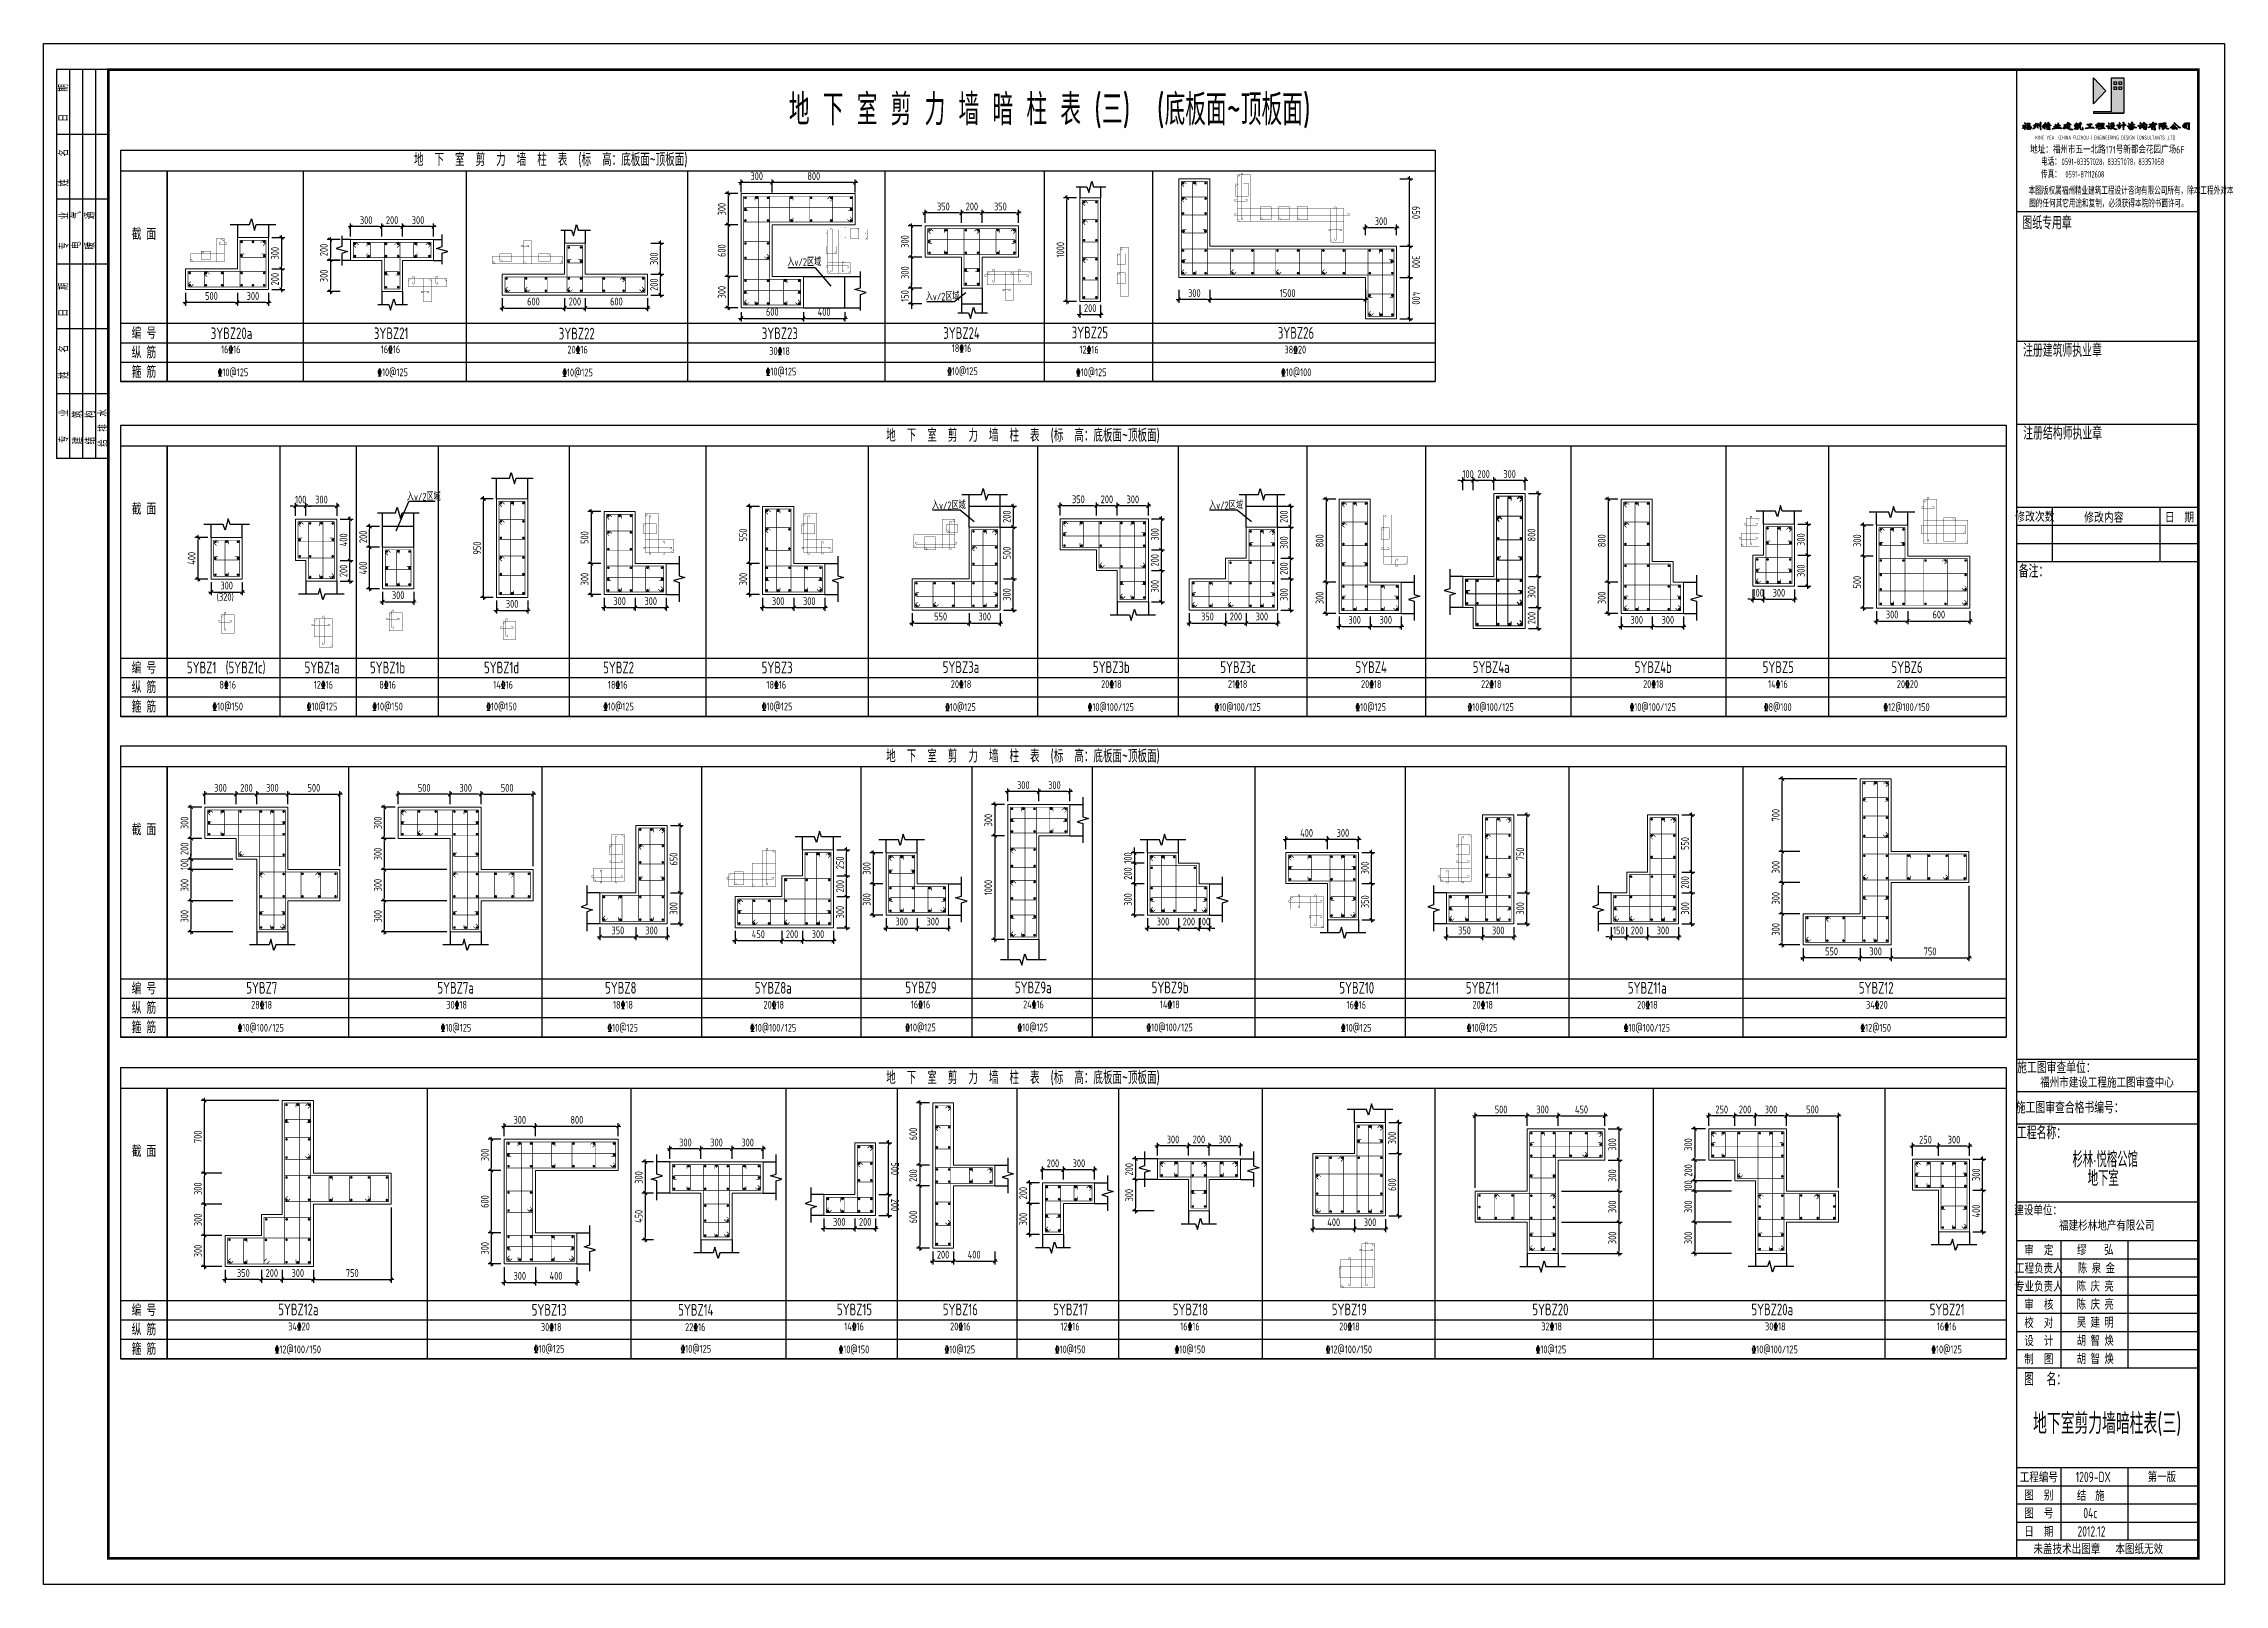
# Model space of a CAD drawing. Extents: x 292423 to 376523, y 106557 to 361882.
# Drawn here: x 292423 to 376523, y 171865 to 231265 of the extents above; entities that cross this region are included whole.
import ezdxf
from ezdxf.enums import TextEntityAlignment as Align

# ---------------------------------------------------------------- set-up
doc = ezdxf.new("R2010")
doc.units = 0
doc.header["$LTSCALE"] = 1000
doc.linetypes.add('3', pattern=[5, 3, -2])
doc.layers.get('0').update_dxf_attribs({"linetype": 'CONTINUOUS'})
doc.layers.get('Defpoints').update_dxf_attribs({"linetype": 'CONTINUOUS'})
for name, color, linetype in [('1508', 2, 'CONTINUOUS'), ('DQ', 7, 'CONTINUOUS'), ('Note', 7, 'CONTINUOUS'), ('PUB_TITLE', 4, 'CONTINUOUS'), ('TAB', 7, 'CONTINUOUS'), ('TEXT', 7, 'CONTINUOUS'), ('THIN', 7, 'CONTINUOUS'), ('tk', 7, 'CONTINUOUS'), ('tk图框', 7, 'CONTINUOUS')]:
    doc.layers.add(name, color=color, linetype=linetype)
for name, color, linetype, lineweight in [('REIN', 6, 'CONTINUOUS', 18), ('Z-柱大样外框', 7, 'ByLayer', 18), ('Z-详图标注', 3, 'CONTINUOUS', 18), ('配箍校核', 2, 'ByLayer', 18)]:
    doc.layers.add(name, color=color, linetype=linetype, lineweight=lineweight)
doc.styles.add('DX', font='tssdeng.shx', dxfattribs={"width": 0.7, "bigfont": 'tssdchn.shx'})
doc.styles.add('hztxt', font='tssdeng.shx', dxfattribs={"width": 0.7, "bigfont": 'tssdchn.shx'})
doc.styles.add('HZTXT2', font='tssdeng.shx', dxfattribs={"width": 0.7, "bigfont": 'tssdchn.shx'})
doc.styles.get("Standard").update_dxf_attribs({"font": 'tssdeng.shx', "width": 0.7, "bigfont": 'tssdchn.shx'})
doc.styles.add('TCCAD_Dimension', font='Tssdeng.shx', dxfattribs={"width": 0.7, "bigfont": 'tssdchn.shx'})
doc.styles.add('TK', font='tssdeng.shx', dxfattribs={"width": 0.7, "bigfont": 'tssdchn.shx'})
doc.dimstyles.new('TCCAD_25_100', dxfattribs={"dimtxt": 300, "dimasz": 100, "dimexe": 125, "dimexo": 125, "dimgap": 100, "dimtad": 1, "dimdec": 0, "dimlfac": 0.25, "dimzin": 0, "dimdsep": 46, "dimtxsty": 'TCCAD_Dimension', "dimblk": '_TCDBK25_100', "dimcen": 0, "dimclrt": 7, "dimadec": 0, "dimazin": 0, "dimtfac": 1, "dimtdec": 0, "dimtix": 1, "dimtmove": 2, "dimatfit": 3, "dimfxl": 1, "dimtolj": 1, "dimtzin": 0, "dimarcsym": 0})

msp = doc.modelspace()

# ---------------------------------------------------------------- texts
at = {"layer": 'Note', "color": 7, "width": 0.7}
for s, height, p in [('地 下 室 剪 力 墙 暗 柱 表 (三)  (底板面~顶板面)', 1200, (331224.8, 228730.5)), ('地  下  室  剪  力  墙  柱  表  (标  高：底板面~顶板面)', 500, (330190.8, 216168.2, 0)), ('地  下  室  剪  力  墙  柱  表  (标  高：底板面~顶板面)', 500, (330190.8, 203804.7, 0)), ('地  下  室  剪  力  墙  柱  表  (标  高：底板面~顶板面)', 500, (330190.8, 191405.2, 0)), ('地下室剪力墙暗柱表(三)', 800, (372006, 178071.8))]:
    msp.add_text(s, height=height, dxfattribs=at).set_placement(p, align=Align.MIDDLE)
at = {"layer": 'PUB_TITLE', "color": 200, "linetype": 'ByBlock', "width": 0.7}
msp.add_text('04c', height=400, dxfattribs=at).set_placement((371083.2, 174415.4))
at = {"layer": 'TAB', "width": 0.7}
for s, height, p in [('5YBZ1', 450, (298516.2, 207212.2, 0)), ('(5YBZ1c)', 450, (300210.9, 207212.2, 0)), ('5YBZ1a', 450, (303160.5, 207212.2)), ('5YBZ1b', 450, (305687.4, 207212.2)), ('5YBZ1d', 450, (310082.4, 207212.2)), ('5YBZ2', 450, (314595.3, 207212.2, 0)), ('5YBZ3', 450, (320710.3, 207212.2, 0)), ('5YBZ3a', 450, (327800.5, 207227.4, 0)), ('5YBZ3b', 450, (333597.6, 207227.4, 0)), ('5YBZ3c', 450, (338488.1, 207227.4, 0)), ('5YBZ4', 450, (343619.9, 207227.4, 0)), ('5YBZ4a', 450, (348247.9, 207227.4, 0)), ('5YBZ4b', 450, (354497.7, 207227.4, 0)), ('5YBZ5', 450, (359318.5, 207227.4, 0)), ('5YBZ6', 450, (364283.7, 207227.4, 0)), ('%%13210@150', 300, (299521.5, 205709.3, 0)), ('%%13210@125', 300, (303160.5, 205709.3)), ('%%13210@150', 300, (305687.4, 205709.3)), ('%%13210@150', 300, (310082.4, 205709.3)), ('%%13210@125', 300, (314595.3, 205709.3, 0)), ('%%13210@125', 300, (320710.3, 205709.3, 0)), ('%%13210@125', 300, (327781.4, 205688.5, 0)), ('%%13210@100/125', 300, (333578.5, 205688.5, 0)), ('%%13210@100/125', 300, (338469.1, 205688.5, 0)), ('%%13210@125', 300, (343600.8, 205688.5, 0)), ('%%13210@100/125', 300, (348228.8, 205688.5, 0)), ('%%13210@100/125', 300, (354478.6, 205688.5, 0)), ('%%1328@100', 300, (359299.4, 205688.5, 0)), ('%%13212@100/150', 300, (364264.6, 205688.5, 0)), ('5YBZ7', 450, (300835.8, 194863.9, 0)), ('5YBZ7a', 450, (308311.8, 194863.9, 0)), ('5YBZ8', 450, (314679.8, 194863.9, 0)), ('5YBZ8a', 450, (320559.7, 194863.9, 0)), ('5YBZ9', 450, (326257.4, 194878.2, 0)), ('5YBZ9a', 450, (330587.5, 194878.2, 0)), ('5YBZ9b', 450, (335865.5, 194878.2, 0)), ('5YBZ10', 450, (343062.1, 194863.9, 0)), ('5YBZ11', 450, (347913.2, 194863.9, 0)), ('5YBZ11a', 450, (354267.8, 194863.9, 0)), ('5YBZ12', 450, (363095.1, 194863.9, 0)), ('%%13210@100/125', 300, (300797.2, 193325, 0)), ('%%13210@125', 300, (308325.1, 193325, 0)), ('%%13210@125', 300, (314756.1, 193325, 0)), ('%%13210@100/125', 300, (320558, 193325, 0)), ('%%13210@125', 300, (326238.3, 193339.4, 0)), ('%%13210@125', 300, (330568.4, 193339.4, 0)), ('%%13210@100/125', 300, (335846.4, 193339.4, 0)), ('%%13210@125', 300, (343043, 193325, 0)), ('%%13210@125', 300, (347896.9, 193325, 0)), ('%%13210@100/125', 300, (354251.4, 193325, 0)), ('%%13212@150', 300, (363076, 193325, 0)), ('5YBZ12a', 450, (302246.4, 182464.4, 0)), ('5YBZ13', 450, (311917.5, 182449.2, 0)), ('5YBZ14', 450, (317574.8, 182449.2)), ('5YBZ15', 450, (323692.6, 182464.4, 0)), ('5YBZ16', 450, (327776.4, 182464.4, 0)), ('5YBZ17', 450, (332030.1, 182464.4, 0)), ('5YBZ18', 450, (336648.4, 182464.4, 0)), ('5YBZ19', 450, (342778.7, 182464.4, 0)), ('5YBZ20', 450, (350529.9, 182464.4, 0)), ('5YBZ20a', 450, (359086.1, 182464.4, 0)), ('5YBZ21', 450, (365829.4, 182464.4, 0)), ('%%13212@100/150', 300, (302227.3, 180925.5, 0)), ('%%13210@125', 300, (311917.5, 180946.3, 0)), ('%%13210@125', 300, (317574.8, 180946.3)), ('%%13210@150', 300, (323673.5, 180925.5, 0)), ('%%13210@125', 300, (327757.3, 180925.5, 0)), ('%%13210@150', 300, (332011.1, 180925.5, 0)), ('%%13210@150', 300, (336629.3, 180925.5, 0)), ('%%13212@100/150', 300, (342759.7, 180925.5, 0)), ('%%13210@125', 300, (350553.9, 180925.5, 0)), ('%%13210@100/125', 300, (359180.7, 180925.5, 0)), ('%%13210@125', 300, (365810.3, 180925.5, 0))]:
    msp.add_text(s, height=height, dxfattribs=at).set_placement(p, align=Align.MIDDLE_CENTER)
for s, p in [('8%%13216', (299202.5, 206309.3, 0)), ('12%%13216', (302841.5, 206309.3)), ('8%%13216', (305368.3, 206309.3)), ('14%%13216', (309763.4, 206309.3)), ('18%%13216', (314183.4, 206309.3, 0)), ('18%%13216', (320298.4, 206309.3, 0)), ('20%%13218', (327407.3, 206333.6, 0)), ('20%%13218', (333204.4, 206333.6, 0)), ('21%%13218', (338094.9, 206333.6, 0)), ('20%%13218', (343226.7, 206333.6, 0)), ('22%%13218', (347854.7, 206333.6, 0)), ('20%%13218', (354104.5, 206333.6, 0)), ('14%%13216', (358925.3, 206333.6, 0)), ('20%%13220', (363890.5, 206333.6, 0)), ('28%%13218', (300423.1, 193970.1, 0)), ('30%%13218', (307951, 193970.1, 0)), ('18%%13218', (314382, 193970.1, 0)), ('20%%13218', (320183.9, 193970.1, 0)), ('16%%13216', (325864.2, 193984.4, 0)), ('24%%13216', (330194.3, 193984.4, 0)), ('14%%13218', (335472.3, 193984.4, 0)), ('16%%13216', (342668.9, 193970.1, 0)), ('20%%13218', (347522.7, 193970.1, 0)), ('20%%13218', (353877.3, 193970.1, 0)), ('34%%13220', (362701.9, 193970.1, 0)), ('34%%13220', (301853.2, 181570.6, 0)), ('30%%13218', (311598.5, 181546.3, 0)), ('22%%13216', (317162.8, 181546.3)), ('14%%13216', (323299.4, 181570.6, 0)), ('20%%13216', (327383.2, 181570.6, 0)), ('12%%13216', (331636.9, 181570.6, 0)), ('16%%13216', (336255.2, 181570.6, 0)), ('20%%13218', (342385.5, 181570.6, 0)), ('32%%13218', (350179.8, 181570.6, 0)), ('30%%13218', (358806.6, 181570.6, 0)), ('16%%13216', (365436.2, 181570.6, 0))]:
    msp.add_text(s, height=300, dxfattribs=at).set_placement(p, align=Align.BOTTOM_LEFT)
at = {"layer": 'TEXT', "color": 7, "width": 0.7}
msp.add_text('地  下  室  剪  力  墙  柱  表  (标  高：底板面~顶板面)', height=500, dxfattribs=at).set_placement((311979.4, 226799.7, 0), align=Align.MIDDLE)
for s, height, p in [('截 面', 450, (296291.9, 223924.3)), ('编 号', 450, (296291.9, 220108.9)), ('纵 筋', 450, (296291.9, 219358.9)), ('箍 筋', 450, (296291.9, 218608.9)), ('%%13210@125', 300, (299726.5, 218593.9)), ('%%13210@125', 300, (305882.4, 218593.9)), ('%%13210@125', 300, (313014.5, 218585.7, 0)), ('%%13210@125', 300, (320861.1, 218621.1, 0)), ('%%13210@125', 300, (327857.9, 218638.2, 0)), ('%%13210@125', 300, (332826.3, 218593.9, 0)), ('%%13210@100', 300, (340729.3, 218593.9, 0)), ('截 面', 450, (296291.9, 213327.1)), ('编 号', 450, (296291.9, 207203.5, 0)), ('纵 筋', 450, (296291.9, 206453.5, 0)), ('箍 筋', 450, (296291.9, 205703.5, 0)), ('截 面', 450, (296291.9, 200963.6)), ('编 号', 450, (296291.9, 194840, 0)), ('纵 筋', 450, (296291.9, 194090, 0)), ('箍 筋', 450, (296291.9, 193340, 0)), ('截 面', 450, (296291.9, 188564.1)), ('编 号', 450, (296291.9, 182440.5, 0)), ('纵 筋', 450, (296291.9, 181690.5, 0)), ('箍 筋', 450, (296291.9, 180940.5, 0))]:
    msp.add_text(s, height=height, dxfattribs=at).set_placement(p, align=Align.MIDDLE_CENTER)
at = {"layer": 'TEXT', "width": 0.7}
for p in [(321102.1, 222689.2, 0), (326438.6, 221361.7, 0)]:
    msp.add_text('入v/2区域', height=300, dxfattribs=at).set_placement(p)
for s, p in [('3YBZ25', (332770.2, 220127.3, 0)), ('3YBZ20a', (299668.7, 220096.7, 0)), ('3YBZ21', (305824.7, 220096.7, 0)), ('3YBZ22', (312983, 220086.4, 0)), ('3YBZ23', (320814.4, 220096.9, 0)), ('3YBZ24', (327820.9, 220107.7, 0)), ('3YBZ26', (340718.9, 220114.3, 0))]:
    msp.add_text(s, height=450, dxfattribs=at).set_placement(p, align=Align.MIDDLE_CENTER)
at = {"layer": 'TEXT', "color": 7, "width": 0.7}
for s, p in [('16%%13216', (299266.5, 219238.9)), ('16%%13216', (305422.5, 219238.9)), ('20%%13216', (312623.6, 219228.6, 0)), ('30%%13218', (320405.1, 219172.6, 0)), ('18%%13216', (327444, 219281.5, 0)), ('12%%13216', (332369.6, 219228.6, 0)), ('38%%13220', (340272.6, 219228.6, 0))]:
    msp.add_text(s, height=300, dxfattribs=at).set_placement(p, align=Align.BOTTOM_LEFT)
at = {"layer": 'THIN', "width": 0.7}
for p in [(306430.7, 213644.5), (326680.4, 213314.4), (337368, 213314.4, 0)]:
    msp.add_text('入v/2区域', height=300, dxfattribs=at).set_placement(p)
at = {"layer": 'Z-详图标注', "color": 7, "width": 0.7}
msp.add_text('(320)', height=300, dxfattribs=at).set_placement((299097.9, 209786))

# ---------------------------------------------------------------- blocks, each defined once
blk = doc.blocks.new('_TCDBK25_100')
blk.add_line((-1, 0), (1, 0))
at = {"const_width": 0.5}
blk.add_lwpolyline([(-0.7, -0.7), (0.7, 0.7)], dxfattribs=at)
blk = doc.blocks.new('*D5')
at = {"layer": 'Defpoints', "color": 0}
for p in [(314035, 213222), (313535, 211222), (314035, 211222)]:
    blk.add_point(p, dxfattribs=at)
at = {"layer": 'Z-详图标注', "color": 0, "lineweight": -2}
for p, q in [((313910, 213222), (313410, 213222)), ((313535, 213122), (313535, 211322)), ((313910, 211222), (313410, 211222))]:
    blk.add_line(p, q, dxfattribs=at)
at = {"layer": 'Z-详图标注', "color": 0, "lineweight": -2, "xscale": 100, "yscale": 100, "zscale": 100}
for p, rotation in [((313535, 213222), 90), ((313535, 211222), 270)]:
    blk.add_blockref('_TCDBK25_100', p, dxfattribs=dict(at, rotation=rotation))
at = {"layer": 'Z-详图标注', "color": 7, "insert": (313285, 212222), "char_height": 300, "attachment_point": 5, "rotation": 90, "style": 'TCCAD_Dimension'}
blk.add_mtext('\\A1;500', dxfattribs=at)
blk = doc.blocks.new('*D6')
at = {"layer": 'Defpoints', "color": 0}
for p in [(314035, 211222), (313535, 210022), (314035, 210022)]:
    blk.add_point(p, dxfattribs=at)
at = {"layer": 'Z-详图标注', "color": 0, "lineweight": -2}
for p, q in [((313910, 211222), (313410, 211222)), ((313535, 211122), (313535, 210122)), ((313910, 210022), (313410, 210022))]:
    blk.add_line(p, q, dxfattribs=at)
at = {"layer": 'Z-详图标注', "color": 0, "lineweight": -2, "xscale": 100, "yscale": 100, "zscale": 100}
for p, rotation in [((313535, 211222), 90), ((313535, 210022), 270)]:
    blk.add_blockref('_TCDBK25_100', p, dxfattribs=dict(at, rotation=rotation))
at = {"layer": 'Z-详图标注', "color": 7, "insert": (313285, 210622), "char_height": 300, "attachment_point": 5, "rotation": 90, "style": 'TCCAD_Dimension'}
blk.add_mtext('\\A1;300', dxfattribs=at)
blk = doc.blocks.new('*D7')
at = {"layer": 'Defpoints', "color": 0}
for p in [(314035, 210022), (315235, 210022), (315235, 209522)]:
    blk.add_point(p, dxfattribs=at)
at = {"layer": 'Z-详图标注', "color": 0, "lineweight": -2}
for p, q in [((314035, 209897), (314035, 209397)), ((314135, 209522), (315135, 209522)), ((315235, 209897), (315235, 209397))]:
    blk.add_line(p, q, dxfattribs=at)
at = {"layer": 'Z-详图标注', "color": 0, "lineweight": -2, "xscale": 100, "yscale": 100, "zscale": 100, "rotation": 180}
blk.add_blockref('_TCDBK25_100', (314035, 209522), dxfattribs=at)
at = {"layer": 'Z-详图标注', "color": 0, "lineweight": -2, "xscale": 100, "yscale": 100, "zscale": 100}
blk.add_blockref('_TCDBK25_100', (315235, 209522), dxfattribs=at)
at = {"layer": 'Z-详图标注', "color": 7, "insert": (314635, 209772), "char_height": 300, "attachment_point": 5, "style": 'TCCAD_Dimension'}
blk.add_mtext('\\A1;300', dxfattribs=at)
blk = doc.blocks.new('*D8')
at = {"layer": 'Defpoints', "color": 0}
for p in [(315235, 210022), (316435, 210022), (316435, 209522)]:
    blk.add_point(p, dxfattribs=at)
at = {"layer": 'Z-详图标注', "color": 0, "lineweight": -2}
for p, q in [((315235, 209897), (315235, 209397)), ((315335, 209522), (316335, 209522)), ((316435, 209897), (316435, 209397))]:
    blk.add_line(p, q, dxfattribs=at)
at = {"layer": 'Z-详图标注', "color": 0, "lineweight": -2, "xscale": 100, "yscale": 100, "zscale": 100, "rotation": 180}
blk.add_blockref('_TCDBK25_100', (315235, 209522), dxfattribs=at)
at = {"layer": 'Z-详图标注', "color": 0, "lineweight": -2, "xscale": 100, "yscale": 100, "zscale": 100}
blk.add_blockref('_TCDBK25_100', (316435, 209522), dxfattribs=at)
at = {"layer": 'Z-详图标注', "color": 7, "insert": (315835, 209772), "char_height": 300, "attachment_point": 5, "style": 'TCCAD_Dimension'}
blk.add_mtext('\\A1;300', dxfattribs=at)
blk = doc.blocks.new('*D9')
at = {"layer": 'Defpoints', "color": 0}
for p in [(298882, 210623), (300082, 210623), (300082, 210123)]:
    blk.add_point(p, dxfattribs=at)
at = {"layer": 'Z-详图标注', "color": 0, "lineweight": -2}
for p, q in [((298882, 210498), (298882, 209998)), ((300082, 210498), (300082, 209998)), ((298982, 210123), (299982, 210123))]:
    blk.add_line(p, q, dxfattribs=at)
at = {"layer": 'Z-详图标注', "color": 0, "lineweight": -2, "xscale": 100, "yscale": 100, "zscale": 100, "rotation": 180}
blk.add_blockref('_TCDBK25_100', (298882, 210123), dxfattribs=at)
at = {"layer": 'Z-详图标注', "color": 0, "lineweight": -2, "xscale": 100, "yscale": 100, "zscale": 100}
blk.add_blockref('_TCDBK25_100', (300082, 210123), dxfattribs=at)
at = {"layer": 'Z-详图标注', "color": 7, "insert": (299482, 210373), "char_height": 300, "attachment_point": 5, "style": 'TCCAD_Dimension'}
blk.add_mtext('\\A1;300', dxfattribs=at)
blk = doc.blocks.new('*D10')
at = {"layer": 'Defpoints', "color": 0}
for p in [(298382, 212223), (298882, 212223), (298882, 210623)]:
    blk.add_point(p, dxfattribs=at)
at = {"layer": 'Z-详图标注', "color": 0, "lineweight": -2}
for p, q in [((298757, 212223), (298257, 212223)), ((298382, 210723), (298382, 212123)), ((298757, 210623), (298257, 210623))]:
    blk.add_line(p, q, dxfattribs=at)
at = {"layer": 'Z-详图标注', "color": 0, "lineweight": -2, "xscale": 100, "yscale": 100, "zscale": 100}
for p, rotation in [((298382, 212223), 90), ((298382, 210623), 270)]:
    blk.add_blockref('_TCDBK25_100', p, dxfattribs=dict(at, rotation=rotation))
at = {"layer": 'Z-详图标注', "color": 7, "insert": (298132, 211423), "char_height": 300, "attachment_point": 5, "rotation": 90, "style": 'TCCAD_Dimension'}
blk.add_mtext('\\A1;400', dxfattribs=at)
blk = doc.blocks.new('*D11')
at = {"layer": 'Defpoints', "color": 0}
for p in [(325916, 209428), (328116, 209428), (328116, 208928)]:
    blk.add_point(p, dxfattribs=at)
at = {"layer": 'Z-详图标注', "color": 0, "lineweight": -2}
for p, q in [((325916, 209303), (325916, 208803)), ((326016, 208928), (328016, 208928)), ((328116, 209303), (328116, 208803))]:
    blk.add_line(p, q, dxfattribs=at)
at = {"layer": 'Z-详图标注', "color": 0, "lineweight": -2, "xscale": 100, "yscale": 100, "zscale": 100, "rotation": 180}
blk.add_blockref('_TCDBK25_100', (325916, 208928), dxfattribs=at)
at = {"layer": 'Z-详图标注', "color": 0, "lineweight": -2, "xscale": 100, "yscale": 100, "zscale": 100}
blk.add_blockref('_TCDBK25_100', (328116, 208928), dxfattribs=at)
at = {"layer": 'Z-详图标注', "color": 7, "insert": (327016, 209178), "char_height": 300, "attachment_point": 5, "style": 'TCCAD_Dimension'}
blk.add_mtext('\\A1;550', dxfattribs=at)
blk = doc.blocks.new('*D12')
at = {"layer": 'Defpoints', "color": 0}
for p in [(328116, 209428), (329316, 209428), (329316, 208928)]:
    blk.add_point(p, dxfattribs=at)
at = {"layer": 'Z-详图标注', "color": 0, "lineweight": -2}
for p, q in [((328116, 209303), (328116, 208803)), ((328216, 208928), (329216, 208928)), ((329316, 209303), (329316, 208803))]:
    blk.add_line(p, q, dxfattribs=at)
at = {"layer": 'Z-详图标注', "color": 0, "lineweight": -2, "xscale": 100, "yscale": 100, "zscale": 100, "rotation": 180}
blk.add_blockref('_TCDBK25_100', (328116, 208928), dxfattribs=at)
at = {"layer": 'Z-详图标注', "color": 0, "lineweight": -2, "xscale": 100, "yscale": 100, "zscale": 100}
blk.add_blockref('_TCDBK25_100', (329316, 208928), dxfattribs=at)
at = {"layer": 'Z-详图标注', "color": 7, "insert": (328716, 209178), "char_height": 300, "attachment_point": 5, "style": 'TCCAD_Dimension'}
blk.add_mtext('\\A1;300', dxfattribs=at)
blk = doc.blocks.new('*D13')
at = {"layer": 'Defpoints', "color": 0}
for p in [(329316, 210628), (329816, 210628), (329316, 209428)]:
    blk.add_point(p, dxfattribs=at)
at = {"layer": 'Z-详图标注', "color": 0, "lineweight": -2}
for p, q in [((329441, 210628), (329941, 210628)), ((329816, 209528), (329816, 210528)), ((329441, 209428), (329941, 209428))]:
    blk.add_line(p, q, dxfattribs=at)
at = {"layer": 'Z-详图标注', "color": 0, "lineweight": -2, "xscale": 100, "yscale": 100, "zscale": 100}
for p, rotation in [((329816, 210628), 90), ((329816, 209428), 270)]:
    blk.add_blockref('_TCDBK25_100', p, dxfattribs=dict(at, rotation=rotation))
at = {"layer": 'Z-详图标注', "color": 7, "insert": (329566, 210028), "char_height": 300, "attachment_point": 5, "rotation": 90, "style": 'TCCAD_Dimension'}
blk.add_mtext('\\A1;300', dxfattribs=at)
blk = doc.blocks.new('*D14')
at = {"layer": 'Defpoints', "color": 0}
for p in [(329316, 212628), (329816, 212628), (329316, 210628)]:
    blk.add_point(p, dxfattribs=at)
at = {"layer": 'Z-详图标注', "color": 0, "lineweight": -2}
for p, q in [((329441, 212628), (329941, 212628)), ((329816, 210728), (329816, 212528)), ((329441, 210628), (329941, 210628))]:
    blk.add_line(p, q, dxfattribs=at)
at = {"layer": 'Z-详图标注', "color": 0, "lineweight": -2, "xscale": 100, "yscale": 100, "zscale": 100}
for p, rotation in [((329816, 212628), 90), ((329816, 210628), 270)]:
    blk.add_blockref('_TCDBK25_100', p, dxfattribs=dict(at, rotation=rotation))
at = {"layer": 'Z-详图标注', "color": 7, "insert": (329566, 211628), "char_height": 300, "attachment_point": 5, "rotation": 90, "style": 'TCCAD_Dimension'}
blk.add_mtext('\\A1;500', dxfattribs=at)
blk = doc.blocks.new('*D15')
at = {"layer": 'Defpoints', "color": 0}
for p in [(342382, 213699), (341882, 210499), (342382, 210499)]:
    blk.add_point(p, dxfattribs=at)
at = {"layer": 'Z-详图标注', "color": 0, "lineweight": -2}
for p, q in [((342257, 213699), (341757, 213699)), ((341882, 213599), (341882, 210599)), ((342257, 210499), (341757, 210499))]:
    blk.add_line(p, q, dxfattribs=at)
at = {"layer": 'Z-详图标注', "color": 0, "lineweight": -2, "xscale": 100, "yscale": 100, "zscale": 100}
for p, rotation in [((341882, 213699), 90), ((341882, 210499), 270)]:
    blk.add_blockref('_TCDBK25_100', p, dxfattribs=dict(at, rotation=rotation))
at = {"layer": 'Z-详图标注', "color": 7, "insert": (341632, 212099), "char_height": 300, "attachment_point": 5, "rotation": 90, "style": 'TCCAD_Dimension'}
blk.add_mtext('\\A1;800', dxfattribs=at)
blk = doc.blocks.new('*D16')
at = {"layer": 'Defpoints', "color": 0}
for p in [(342382, 210499), (341882, 209299), (342382, 209299)]:
    blk.add_point(p, dxfattribs=at)
at = {"layer": 'Z-详图标注', "color": 0, "lineweight": -2}
for p, q in [((342257, 210499), (341757, 210499)), ((341882, 210399), (341882, 209399)), ((342257, 209299), (341757, 209299))]:
    blk.add_line(p, q, dxfattribs=at)
at = {"layer": 'Z-详图标注', "color": 0, "lineweight": -2, "xscale": 100, "yscale": 100, "zscale": 100}
for p, rotation in [((341882, 210499), 90), ((341882, 209299), 270)]:
    blk.add_blockref('_TCDBK25_100', p, dxfattribs=dict(at, rotation=rotation))
at = {"layer": 'Z-详图标注', "color": 7, "insert": (341632, 209899), "char_height": 300, "attachment_point": 5, "rotation": 90, "style": 'TCCAD_Dimension'}
blk.add_mtext('\\A1;300', dxfattribs=at)
blk = doc.blocks.new('*D17')
at = {"layer": 'Defpoints', "color": 0}
for p in [(342382, 209299), (343582, 209299), (343582, 208799)]:
    blk.add_point(p, dxfattribs=at)
at = {"layer": 'Z-详图标注', "color": 0, "lineweight": -2}
for p, q in [((342382, 209174), (342382, 208674)), ((342482, 208799), (343482, 208799)), ((343582, 209174), (343582, 208674))]:
    blk.add_line(p, q, dxfattribs=at)
at = {"layer": 'Z-详图标注', "color": 0, "lineweight": -2, "xscale": 100, "yscale": 100, "zscale": 100, "rotation": 180}
blk.add_blockref('_TCDBK25_100', (342382, 208799), dxfattribs=at)
at = {"layer": 'Z-详图标注', "color": 0, "lineweight": -2, "xscale": 100, "yscale": 100, "zscale": 100}
blk.add_blockref('_TCDBK25_100', (343582, 208799), dxfattribs=at)
at = {"layer": 'Z-详图标注', "color": 7, "insert": (342982, 209049), "char_height": 300, "attachment_point": 5, "style": 'TCCAD_Dimension'}
blk.add_mtext('\\A1;300', dxfattribs=at)
blk = doc.blocks.new('*D18')
at = {"layer": 'Defpoints', "color": 0}
for p in [(343582, 209299), (344782, 209299), (344782, 208799)]:
    blk.add_point(p, dxfattribs=at)
at = {"layer": 'Z-详图标注', "color": 0, "lineweight": -2}
for p, q in [((343582, 209174), (343582, 208674)), ((343682, 208799), (344682, 208799)), ((344782, 209174), (344782, 208674))]:
    blk.add_line(p, q, dxfattribs=at)
at = {"layer": 'Z-详图标注', "color": 0, "lineweight": -2, "xscale": 100, "yscale": 100, "zscale": 100, "rotation": 180}
blk.add_blockref('_TCDBK25_100', (343582, 208799), dxfattribs=at)
at = {"layer": 'Z-详图标注', "color": 0, "lineweight": -2, "xscale": 100, "yscale": 100, "zscale": 100}
blk.add_blockref('_TCDBK25_100', (344782, 208799), dxfattribs=at)
at = {"layer": 'Z-详图标注', "color": 7, "insert": (344182, 209049), "char_height": 300, "attachment_point": 5, "style": 'TCCAD_Dimension'}
blk.add_mtext('\\A1;300', dxfattribs=at)
blk = doc.blocks.new('*D19')
at = {"layer": 'Defpoints', "color": 0}
for p in [(358343, 210344), (358743, 210344), (358743, 209844)]:
    blk.add_point(p, dxfattribs=at)
at = {"layer": 'Z-详图标注', "color": 0, "lineweight": -2}
for p, q in [((358243, 209844), (358143, 209844)), ((358343, 210219), (358343, 209719)), ((358343, 209844), (358743, 209844)), ((358743, 210219), (358743, 209719)), ((358843, 209844), (358943, 209844))]:
    blk.add_line(p, q, dxfattribs=at)
at = {"layer": 'Z-详图标注', "color": 0, "lineweight": -2, "xscale": 100, "yscale": 100, "zscale": 100}
blk.add_blockref('_TCDBK25_100', (358343, 209844), dxfattribs=at)
at = {"layer": 'Z-详图标注', "color": 0, "lineweight": -2, "xscale": 100, "yscale": 100, "zscale": 100, "rotation": 180}
blk.add_blockref('_TCDBK25_100', (358743, 209844), dxfattribs=at)
at = {"layer": 'Z-详图标注', "color": 7, "insert": (358543, 210094), "char_height": 300, "attachment_point": 5, "style": 'TCCAD_Dimension'}
blk.add_mtext('\\A1;100', dxfattribs=at)
blk = doc.blocks.new('*D20')
at = {"layer": 'Defpoints', "color": 0}
for p in [(358743, 210344), (359943, 210344), (359943, 209844)]:
    blk.add_point(p, dxfattribs=at)
at = {"layer": 'Z-详图标注', "color": 0, "lineweight": -2}
for p, q in [((358743, 210219), (358743, 209719)), ((358843, 209844), (359843, 209844)), ((359943, 210219), (359943, 209719))]:
    blk.add_line(p, q, dxfattribs=at)
at = {"layer": 'Z-详图标注', "color": 0, "lineweight": -2, "xscale": 100, "yscale": 100, "zscale": 100, "rotation": 180}
blk.add_blockref('_TCDBK25_100', (358743, 209844), dxfattribs=at)
at = {"layer": 'Z-详图标注', "color": 0, "lineweight": -2, "xscale": 100, "yscale": 100, "zscale": 100}
blk.add_blockref('_TCDBK25_100', (359943, 209844), dxfattribs=at)
at = {"layer": 'Z-详图标注', "color": 7, "insert": (359343, 210094), "char_height": 300, "attachment_point": 5, "style": 'TCCAD_Dimension'}
blk.add_mtext('\\A1;300', dxfattribs=at)
blk = doc.blocks.new('*D21')
at = {"layer": 'Defpoints', "color": 0}
for p in [(359943, 211544), (360443, 211544), (359943, 210344)]:
    blk.add_point(p, dxfattribs=at)
at = {"layer": 'Z-详图标注', "color": 0, "lineweight": -2}
for p, q in [((360068, 211544), (360568, 211544)), ((360443, 210444), (360443, 211444)), ((360068, 210344), (360568, 210344))]:
    blk.add_line(p, q, dxfattribs=at)
at = {"layer": 'Z-详图标注', "color": 0, "lineweight": -2, "xscale": 100, "yscale": 100, "zscale": 100}
for p, rotation in [((360443, 211544), 90), ((360443, 210344), 270)]:
    blk.add_blockref('_TCDBK25_100', p, dxfattribs=dict(at, rotation=rotation))
at = {"layer": 'Z-详图标注', "color": 7, "insert": (360193, 210944), "char_height": 300, "attachment_point": 5, "rotation": 90, "style": 'TCCAD_Dimension'}
blk.add_mtext('\\A1;300', dxfattribs=at)
blk = doc.blocks.new('*D22')
at = {"layer": 'Defpoints', "color": 0}
for p in [(359943, 212744), (360443, 212744), (359943, 211544)]:
    blk.add_point(p, dxfattribs=at)
at = {"layer": 'Z-详图标注', "color": 0, "lineweight": -2}
for p, q in [((360068, 212744), (360568, 212744)), ((360443, 211644), (360443, 212644)), ((360068, 211544), (360568, 211544))]:
    blk.add_line(p, q, dxfattribs=at)
at = {"layer": 'Z-详图标注', "color": 0, "lineweight": -2, "xscale": 100, "yscale": 100, "zscale": 100}
for p, rotation in [((360443, 212744), 90), ((360443, 211544), 270)]:
    blk.add_blockref('_TCDBK25_100', p, dxfattribs=dict(at, rotation=rotation))
at = {"layer": 'Z-详图标注', "color": 7, "insert": (360193, 212144), "char_height": 300, "attachment_point": 5, "rotation": 90, "style": 'TCCAD_Dimension'}
blk.add_mtext('\\A1;300', dxfattribs=at)
blk = doc.blocks.new('*D23')
at = {"layer": 'Defpoints', "color": 0}
for p in [(363109, 212704), (362609, 211504), (363109, 211504)]:
    blk.add_point(p, dxfattribs=at)
at = {"layer": 'Z-详图标注', "color": 0, "lineweight": -2}
for p, q in [((362984, 212704), (362484, 212704)), ((362609, 212604), (362609, 211604)), ((362984, 211504), (362484, 211504))]:
    blk.add_line(p, q, dxfattribs=at)
at = {"layer": 'Z-详图标注', "color": 0, "lineweight": -2, "xscale": 100, "yscale": 100, "zscale": 100}
for p, rotation in [((362609, 212704), 90), ((362609, 211504), 270)]:
    blk.add_blockref('_TCDBK25_100', p, dxfattribs=dict(at, rotation=rotation))
at = {"layer": 'Z-详图标注', "color": 7, "insert": (362359, 212104), "char_height": 300, "attachment_point": 5, "rotation": 90, "style": 'TCCAD_Dimension'}
blk.add_mtext('\\A1;300', dxfattribs=at)
blk = doc.blocks.new('*D24')
at = {"layer": 'Defpoints', "color": 0}
for p in [(363109, 211504), (362609, 209504), (363109, 209504)]:
    blk.add_point(p, dxfattribs=at)
at = {"layer": 'Z-详图标注', "color": 0, "lineweight": -2}
for p, q in [((362984, 211504), (362484, 211504)), ((362609, 211404), (362609, 209604)), ((362984, 209504), (362484, 209504))]:
    blk.add_line(p, q, dxfattribs=at)
at = {"layer": 'Z-详图标注', "color": 0, "lineweight": -2, "xscale": 100, "yscale": 100, "zscale": 100}
for p, rotation in [((362609, 211504), 90), ((362609, 209504), 270)]:
    blk.add_blockref('_TCDBK25_100', p, dxfattribs=dict(at, rotation=rotation))
at = {"layer": 'Z-详图标注', "color": 7, "insert": (362359, 210504), "char_height": 300, "attachment_point": 5, "rotation": 90, "style": 'TCCAD_Dimension'}
blk.add_mtext('\\A1;500', dxfattribs=at)
blk = doc.blocks.new('*D25')
at = {"layer": 'Defpoints', "color": 0}
for p in [(363109, 209504), (364309, 209504), (364309, 209004)]:
    blk.add_point(p, dxfattribs=at)
at = {"layer": 'Z-详图标注', "color": 0, "lineweight": -2}
for p, q in [((363109, 209379), (363109, 208879)), ((363209, 209004), (364209, 209004)), ((364309, 209379), (364309, 208879))]:
    blk.add_line(p, q, dxfattribs=at)
at = {"layer": 'Z-详图标注', "color": 0, "lineweight": -2, "xscale": 100, "yscale": 100, "zscale": 100, "rotation": 180}
blk.add_blockref('_TCDBK25_100', (363109, 209004), dxfattribs=at)
at = {"layer": 'Z-详图标注', "color": 0, "lineweight": -2, "xscale": 100, "yscale": 100, "zscale": 100}
blk.add_blockref('_TCDBK25_100', (364309, 209004), dxfattribs=at)
at = {"layer": 'Z-详图标注', "color": 7, "insert": (363709, 209254), "char_height": 300, "attachment_point": 5, "style": 'TCCAD_Dimension'}
blk.add_mtext('\\A1;300', dxfattribs=at)
blk = doc.blocks.new('*D26')
at = {"layer": 'Defpoints', "color": 0}
for p in [(364309, 209504), (366709, 209504), (366709, 209004)]:
    blk.add_point(p, dxfattribs=at)
at = {"layer": 'Z-详图标注', "color": 0, "lineweight": -2}
for p, q in [((364309, 209379), (364309, 208879)), ((364409, 209004), (366609, 209004)), ((366709, 209379), (366709, 208879))]:
    blk.add_line(p, q, dxfattribs=at)
at = {"layer": 'Z-详图标注', "color": 0, "lineweight": -2, "xscale": 100, "yscale": 100, "zscale": 100, "rotation": 180}
blk.add_blockref('_TCDBK25_100', (364309, 209004), dxfattribs=at)
at = {"layer": 'Z-详图标注', "color": 0, "lineweight": -2, "xscale": 100, "yscale": 100, "zscale": 100}
blk.add_blockref('_TCDBK25_100', (366709, 209004), dxfattribs=at)
at = {"layer": 'Z-详图标注', "color": 7, "insert": (365509, 209254), "char_height": 300, "attachment_point": 5, "style": 'TCCAD_Dimension'}
blk.add_mtext('\\A1;600', dxfattribs=at)
blk = doc.blocks.new('*D27')
at = {"layer": 'Defpoints', "color": 0}
for p in [(311386, 189524), (311386, 189024), (314586, 189024)]:
    blk.add_point(p, dxfattribs=at)
at = {"layer": 'Z-详图标注', "color": 0, "lineweight": -2}
for p, q in [((311386, 189149), (311386, 189649)), ((314486, 189524), (311486, 189524)), ((314586, 189149), (314586, 189649))]:
    blk.add_line(p, q, dxfattribs=at)
at = {"layer": 'Z-详图标注', "color": 0, "lineweight": -2, "xscale": 100, "yscale": 100, "zscale": 100}
for p, rotation in [((311386, 189524), 180.0006358295803), ((314586, 189524), 0.0006358295802666447)]:
    blk.add_blockref('_TCDBK25_100', p, dxfattribs=dict(at, rotation=rotation))
at = {"layer": 'Z-详图标注', "color": 7, "insert": (312986, 189774), "char_height": 300, "attachment_point": 5, "rotation": 0.00064, "style": 'TCCAD_Dimension'}
blk.add_mtext('\\A1;800', dxfattribs=at)
blk = doc.blocks.new('*D28')
at = {"layer": 'Defpoints', "color": 0}
for p in [(310186, 189524), (310186, 189024), (311386, 189024)]:
    blk.add_point(p, dxfattribs=at)
at = {"layer": 'Z-详图标注', "color": 0, "lineweight": -2}
for p, q in [((310186, 189149), (310186, 189649)), ((311286, 189524), (310286, 189524)), ((311386, 189149), (311386, 189649))]:
    blk.add_line(p, q, dxfattribs=at)
at = {"layer": 'Z-详图标注', "color": 0, "lineweight": -2, "xscale": 100, "yscale": 100, "zscale": 100}
for p, rotation in [((310186, 189524), 180.0006358295803), ((311386, 189524), 0.0006358295802666447)]:
    blk.add_blockref('_TCDBK25_100', p, dxfattribs=dict(at, rotation=rotation))
at = {"layer": 'Z-详图标注', "color": 7, "insert": (310786, 189774), "char_height": 300, "attachment_point": 5, "rotation": 0.00064, "style": 'TCCAD_Dimension'}
blk.add_mtext('\\A1;300', dxfattribs=at)
blk = doc.blocks.new('*D29')
at = {"layer": 'Defpoints', "color": 0}
for p in [(310186, 189024), (309686, 187824), (310186, 187824)]:
    blk.add_point(p, dxfattribs=at)
at = {"layer": 'Z-详图标注', "color": 0, "lineweight": -2}
for p, q in [((310061, 189024), (309561, 189024)), ((309686, 188924), (309686, 187924)), ((310061, 187824), (309561, 187824))]:
    blk.add_line(p, q, dxfattribs=at)
at = {"layer": 'Z-详图标注', "color": 0, "lineweight": -2, "xscale": 100, "yscale": 100, "zscale": 100}
for p, rotation in [((309686, 189024), 90), ((309686, 187824), 270)]:
    blk.add_blockref('_TCDBK25_100', p, dxfattribs=dict(at, rotation=rotation))
at = {"layer": 'Z-详图标注', "color": 7, "insert": (309436, 188424), "char_height": 300, "attachment_point": 5, "rotation": 90, "style": 'TCCAD_Dimension'}
blk.add_mtext('\\A1;300', dxfattribs=at)
blk = doc.blocks.new('*D30')
at = {"layer": 'Defpoints', "color": 0}
for p in [(310186, 187824), (309686, 185424), (310186, 185424)]:
    blk.add_point(p, dxfattribs=at)
at = {"layer": 'Z-详图标注', "color": 0, "lineweight": -2}
for p, q in [((310061, 187824), (309561, 187824)), ((309686, 187724), (309686, 185524)), ((310061, 185424), (309561, 185424))]:
    blk.add_line(p, q, dxfattribs=at)
at = {"layer": 'Z-详图标注', "color": 0, "lineweight": -2, "xscale": 100, "yscale": 100, "zscale": 100}
for p, rotation in [((309686, 187824), 90), ((309686, 185424), 270)]:
    blk.add_blockref('_TCDBK25_100', p, dxfattribs=dict(at, rotation=rotation))
at = {"layer": 'Z-详图标注', "color": 7, "insert": (309436, 186624), "char_height": 300, "attachment_point": 5, "rotation": 90, "style": 'TCCAD_Dimension'}
blk.add_mtext('\\A1;600', dxfattribs=at)
blk = doc.blocks.new('*D31')
at = {"layer": 'Defpoints', "color": 0}
for p in [(310186, 185424), (309686, 184224), (310186, 184224)]:
    blk.add_point(p, dxfattribs=at)
at = {"layer": 'Z-详图标注', "color": 0, "lineweight": -2}
for p, q in [((310061, 185424), (309561, 185424)), ((309686, 185324), (309686, 184324)), ((310061, 184224), (309561, 184224))]:
    blk.add_line(p, q, dxfattribs=at)
at = {"layer": 'Z-详图标注', "color": 0, "lineweight": -2, "xscale": 100, "yscale": 100, "zscale": 100}
for p, rotation in [((309686, 185424), 90), ((309686, 184224), 270)]:
    blk.add_blockref('_TCDBK25_100', p, dxfattribs=dict(at, rotation=rotation))
at = {"layer": 'Z-详图标注', "color": 7, "insert": (309436, 184824), "char_height": 300, "attachment_point": 5, "rotation": 90, "style": 'TCCAD_Dimension'}
blk.add_mtext('\\A1;300', dxfattribs=at)
blk = doc.blocks.new('*D32')
at = {"layer": 'Defpoints', "color": 0}
for p in [(318973, 188652), (318973, 188152), (320173, 188152)]:
    blk.add_point(p, dxfattribs=at)
at = {"layer": 'Z-详图标注', "color": 0, "lineweight": -2}
for p, q in [((318973, 188277), (318973, 188777)), ((320073, 188652), (319073, 188652)), ((320173, 188277), (320173, 188777))]:
    blk.add_line(p, q, dxfattribs=at)
at = {"layer": 'Z-详图标注', "color": 0, "lineweight": -2, "xscale": 100, "yscale": 100, "zscale": 100, "rotation": 180}
blk.add_blockref('_TCDBK25_100', (318973, 188652), dxfattribs=at)
at = {"layer": 'Z-详图标注', "color": 0, "lineweight": -2, "xscale": 100, "yscale": 100, "zscale": 100}
blk.add_blockref('_TCDBK25_100', (320173, 188652), dxfattribs=at)
at = {"layer": 'Z-详图标注', "color": 7, "insert": (319573, 188902), "char_height": 300, "attachment_point": 5, "style": 'TCCAD_Dimension'}
blk.add_mtext('\\A1;300', dxfattribs=at)
blk = doc.blocks.new('*D33')
at = {"layer": 'Defpoints', "color": 0}
for p in [(317773, 188652), (317773, 188152), (318973, 188152)]:
    blk.add_point(p, dxfattribs=at)
at = {"layer": 'Z-详图标注', "color": 0, "lineweight": -2}
for p, q in [((317773, 188277), (317773, 188777)), ((318873, 188652), (317873, 188652)), ((318973, 188277), (318973, 188777))]:
    blk.add_line(p, q, dxfattribs=at)
at = {"layer": 'Z-详图标注', "color": 0, "lineweight": -2, "xscale": 100, "yscale": 100, "zscale": 100, "rotation": 180}
blk.add_blockref('_TCDBK25_100', (317773, 188652), dxfattribs=at)
at = {"layer": 'Z-详图标注', "color": 0, "lineweight": -2, "xscale": 100, "yscale": 100, "zscale": 100}
blk.add_blockref('_TCDBK25_100', (318973, 188652), dxfattribs=at)
at = {"layer": 'Z-详图标注', "color": 7, "insert": (318373, 188902), "char_height": 300, "attachment_point": 5, "style": 'TCCAD_Dimension'}
blk.add_mtext('\\A1;300', dxfattribs=at)
blk = doc.blocks.new('*D34')
at = {"layer": 'Defpoints', "color": 0}
for p in [(316573, 188652), (316573, 188152), (317773, 188152)]:
    blk.add_point(p, dxfattribs=at)
at = {"layer": 'Z-详图标注', "color": 0, "lineweight": -2}
for p, q in [((316573, 188277), (316573, 188777)), ((317673, 188652), (316673, 188652)), ((317773, 188277), (317773, 188777))]:
    blk.add_line(p, q, dxfattribs=at)
at = {"layer": 'Z-详图标注', "color": 0, "lineweight": -2, "xscale": 100, "yscale": 100, "zscale": 100, "rotation": 180}
blk.add_blockref('_TCDBK25_100', (316573, 188652), dxfattribs=at)
at = {"layer": 'Z-详图标注', "color": 0, "lineweight": -2, "xscale": 100, "yscale": 100, "zscale": 100}
blk.add_blockref('_TCDBK25_100', (317773, 188652), dxfattribs=at)
at = {"layer": 'Z-详图标注', "color": 7, "insert": (317173, 188902), "char_height": 300, "attachment_point": 5, "style": 'TCCAD_Dimension'}
blk.add_mtext('\\A1;300', dxfattribs=at)
blk = doc.blocks.new('*D35')
at = {"layer": 'Defpoints', "color": 0}
for p in [(316073, 188152, 0), (315622, 186952), (316073, 186952, 0)]:
    blk.add_point(p, dxfattribs=at)
at = {"layer": 'Z-详图标注', "color": 0, "lineweight": -2}
for p, q in [((315948, 188152), (315497, 188152)), ((315622, 188052), (315622, 187052)), ((315948, 186952), (315497, 186952))]:
    blk.add_line(p, q, dxfattribs=at)
at = {"layer": 'Z-详图标注', "color": 0, "lineweight": -2, "xscale": 100, "yscale": 100, "zscale": 100}
for p, rotation in [((315622, 188152), 90), ((315622, 186952), 270)]:
    blk.add_blockref('_TCDBK25_100', p, dxfattribs=dict(at, rotation=rotation))
at = {"layer": 'Z-详图标注', "color": 7, "insert": (315372, 187552), "char_height": 300, "attachment_point": 5, "rotation": 90, "style": 'TCCAD_Dimension'}
blk.add_mtext('\\A1;300', dxfattribs=at)
blk = doc.blocks.new('*D36')
at = {"layer": 'Defpoints', "color": 0}
for p in [(316073, 186952, 0), (315622, 185152), (316073, 185152, 0)]:
    blk.add_point(p, dxfattribs=at)
at = {"layer": 'Z-详图标注', "color": 0, "lineweight": -2}
for p, q in [((315948, 186952), (315497, 186952)), ((315622, 186852), (315622, 185252)), ((315948, 185152), (315497, 185152))]:
    blk.add_line(p, q, dxfattribs=at)
at = {"layer": 'Z-详图标注', "color": 0, "lineweight": -2, "xscale": 100, "yscale": 100, "zscale": 100}
for p, rotation in [((315622, 186952), 90), ((315622, 185152), 270)]:
    blk.add_blockref('_TCDBK25_100', p, dxfattribs=dict(at, rotation=rotation))
at = {"layer": 'Z-详图标注', "color": 7, "insert": (315372, 186052), "char_height": 300, "attachment_point": 5, "rotation": 90, "style": 'TCCAD_Dimension'}
blk.add_mtext('\\A1;450', dxfattribs=at)
blk = doc.blocks.new('*D37')
at = {"layer": 'Defpoints', "color": 0}
for p in [(322506, 186091), (323706, 186091), (323706, 185591)]:
    blk.add_point(p, dxfattribs=at)
at = {"layer": 'Z-详图标注', "color": 0, "lineweight": -2}
for p, q in [((322506, 185966), (322506, 185466)), ((323706, 185966), (323706, 185466)), ((322606, 185591), (323606, 185591))]:
    blk.add_line(p, q, dxfattribs=at)
at = {"layer": 'Z-详图标注', "color": 0, "lineweight": -2, "xscale": 100, "yscale": 100, "zscale": 100, "rotation": 180}
blk.add_blockref('_TCDBK25_100', (322506, 185591), dxfattribs=at)
at = {"layer": 'Z-详图标注', "color": 0, "lineweight": -2, "xscale": 100, "yscale": 100, "zscale": 100}
blk.add_blockref('_TCDBK25_100', (323706, 185591), dxfattribs=at)
at = {"layer": 'Z-详图标注', "color": 7, "insert": (323106, 185841), "char_height": 300, "attachment_point": 5, "style": 'TCCAD_Dimension'}
blk.add_mtext('\\A1;300', dxfattribs=at)
blk = doc.blocks.new('*D38')
at = {"layer": 'Defpoints', "color": 0}
for p in [(323706, 186091), (324506, 186091), (324506, 185591)]:
    blk.add_point(p, dxfattribs=at)
at = {"layer": 'Z-详图标注', "color": 0, "lineweight": -2}
for p, q in [((323706, 185966), (323706, 185466)), ((324506, 185966), (324506, 185466)), ((323806, 185591), (324406, 185591))]:
    blk.add_line(p, q, dxfattribs=at)
at = {"layer": 'Z-详图标注', "color": 0, "lineweight": -2, "xscale": 100, "yscale": 100, "zscale": 100, "rotation": 180}
blk.add_blockref('_TCDBK25_100', (323706, 185591), dxfattribs=at)
at = {"layer": 'Z-详图标注', "color": 0, "lineweight": -2, "xscale": 100, "yscale": 100, "zscale": 100}
blk.add_blockref('_TCDBK25_100', (324506, 185591), dxfattribs=at)
at = {"layer": 'Z-详图标注', "color": 7, "insert": (324106, 185841), "char_height": 300, "attachment_point": 5, "style": 'TCCAD_Dimension'}
blk.add_mtext('\\A1;200', dxfattribs=at)
blk = doc.blocks.new('*D39')
at = {"layer": 'Defpoints', "color": 0}
for p in [(324506, 186891), (325006, 186891), (324506, 186091)]:
    blk.add_point(p, dxfattribs=at)
at = {"layer": 'Z-详图标注', "color": 0, "lineweight": -2}
for p, q in [((324631, 186891), (325131, 186891)), ((325006, 186191), (325006, 186791)), ((324631, 186091), (325131, 186091))]:
    blk.add_line(p, q, dxfattribs=at)
at = {"layer": 'Z-详图标注', "color": 0, "lineweight": -2, "xscale": 100, "yscale": 100, "zscale": 100}
for p, rotation in [((325006, 186891), 90.00016812503968), ((325006, 186091), 270.0001681250397)]:
    blk.add_blockref('_TCDBK25_100', p, dxfattribs=dict(at, rotation=rotation))
at = {"layer": 'Z-详图标注', "color": 7, "insert": (325256, 186491), "char_height": 300, "attachment_point": 5, "rotation": 270.00017, "style": 'TCCAD_Dimension'}
blk.add_mtext('\\A1;200', dxfattribs=at)
blk = doc.blocks.new('*D40')
at = {"layer": 'Defpoints', "color": 0}
for p in [(324506, 188891), (325006, 188891), (324506, 186891)]:
    blk.add_point(p, dxfattribs=at)
at = {"layer": 'Z-详图标注', "color": 0, "lineweight": -2}
for p, q in [((324631, 188891), (325131, 188891)), ((325006, 186991), (325006, 188791)), ((324631, 186891), (325131, 186891))]:
    blk.add_line(p, q, dxfattribs=at)
at = {"layer": 'Z-详图标注', "color": 0, "lineweight": -2, "xscale": 100, "yscale": 100, "zscale": 100}
for p, rotation in [((325006, 188891), 90.00016812503968), ((325006, 186891), 270.0001681250397)]:
    blk.add_blockref('_TCDBK25_100', p, dxfattribs=dict(at, rotation=rotation))
at = {"layer": 'Z-详图标注', "color": 7, "insert": (325256, 187891), "char_height": 300, "attachment_point": 5, "rotation": 270.00017, "style": 'TCCAD_Dimension'}
blk.add_mtext('\\A1;500', dxfattribs=at)
blk = doc.blocks.new('*D41')
at = {"layer": 'Defpoints', "color": 0}
for p in [(326709, 190427), (326209, 188027), (326709, 188027)]:
    blk.add_point(p, dxfattribs=at)
at = {"layer": 'Z-详图标注', "color": 0, "lineweight": -2}
for p, q in [((326584, 190427), (326084, 190427)), ((326209, 190327), (326209, 188127)), ((326584, 188027), (326084, 188027))]:
    blk.add_line(p, q, dxfattribs=at)
at = {"layer": 'Z-详图标注', "color": 0, "lineweight": -2, "xscale": 100, "yscale": 100, "zscale": 100}
for p, rotation in [((326209, 190427), 90), ((326209, 188027), 270)]:
    blk.add_blockref('_TCDBK25_100', p, dxfattribs=dict(at, rotation=rotation))
at = {"layer": 'Z-详图标注', "color": 7, "insert": (325959, 189227), "char_height": 300, "attachment_point": 5, "rotation": 90, "style": 'TCCAD_Dimension'}
blk.add_mtext('\\A1;600', dxfattribs=at)
blk = doc.blocks.new('*D42')
at = {"layer": 'Defpoints', "color": 0}
for p in [(326709, 188027), (326209, 187227), (326709, 187227)]:
    blk.add_point(p, dxfattribs=at)
at = {"layer": 'Z-详图标注', "color": 0, "lineweight": -2}
for p, q in [((326584, 188027), (326084, 188027)), ((326209, 187927), (326209, 187327)), ((326584, 187227), (326084, 187227))]:
    blk.add_line(p, q, dxfattribs=at)
at = {"layer": 'Z-详图标注', "color": 0, "lineweight": -2, "xscale": 100, "yscale": 100, "zscale": 100}
for p, rotation in [((326209, 188027), 90), ((326209, 187227), 270)]:
    blk.add_blockref('_TCDBK25_100', p, dxfattribs=dict(at, rotation=rotation))
at = {"layer": 'Z-详图标注', "color": 7, "insert": (325959, 187627), "char_height": 300, "attachment_point": 5, "rotation": 90, "style": 'TCCAD_Dimension'}
blk.add_mtext('\\A1;200', dxfattribs=at)
blk = doc.blocks.new('*D43')
at = {"layer": 'Defpoints', "color": 0}
for p in [(326709, 187227), (326209, 184827), (326709, 184827)]:
    blk.add_point(p, dxfattribs=at)
at = {"layer": 'Z-详图标注', "color": 0, "lineweight": -2}
for p, q in [((326584, 187227), (326084, 187227)), ((326209, 187127), (326209, 184927)), ((326584, 184827), (326084, 184827))]:
    blk.add_line(p, q, dxfattribs=at)
at = {"layer": 'Z-详图标注', "color": 0, "lineweight": -2, "xscale": 100, "yscale": 100, "zscale": 100}
for p, rotation in [((326209, 187227), 90), ((326209, 184827), 270)]:
    blk.add_blockref('_TCDBK25_100', p, dxfattribs=dict(at, rotation=rotation))
at = {"layer": 'Z-详图标注', "color": 7, "insert": (325959, 186027), "char_height": 300, "attachment_point": 5, "rotation": 90, "style": 'TCCAD_Dimension'}
blk.add_mtext('\\A1;600', dxfattribs=at)
blk = doc.blocks.new('*D44')
at = {"layer": 'Defpoints', "color": 0}
for p in [(326709, 184827), (327509, 184827), (327509, 184327)]:
    blk.add_point(p, dxfattribs=at)
at = {"layer": 'Z-详图标注', "color": 0, "lineweight": -2}
for p, q in [((326709, 184702), (326709, 184202)), ((326809, 184327), (327409, 184327)), ((327509, 184702), (327509, 184202))]:
    blk.add_line(p, q, dxfattribs=at)
at = {"layer": 'Z-详图标注', "color": 0, "lineweight": -2, "xscale": 100, "yscale": 100, "zscale": 100, "rotation": 180}
blk.add_blockref('_TCDBK25_100', (326709, 184327), dxfattribs=at)
at = {"layer": 'Z-详图标注', "color": 0, "lineweight": -2, "xscale": 100, "yscale": 100, "zscale": 100}
blk.add_blockref('_TCDBK25_100', (327509, 184327), dxfattribs=at)
at = {"layer": 'Z-详图标注', "color": 7, "insert": (327109, 184577), "char_height": 300, "attachment_point": 5, "style": 'TCCAD_Dimension'}
blk.add_mtext('\\A1;200', dxfattribs=at)
blk = doc.blocks.new('*D45')
at = {"layer": 'Defpoints', "color": 0}
for p in [(327509, 184827), (329109, 184827), (329109, 184327)]:
    blk.add_point(p, dxfattribs=at)
at = {"layer": 'Z-详图标注', "color": 0, "lineweight": -2}
for p, q in [((327509, 184702), (327509, 184202)), ((327609, 184327), (329009, 184327)), ((329109, 184702), (329109, 184202))]:
    blk.add_line(p, q, dxfattribs=at)
at = {"layer": 'Z-详图标注', "color": 0, "lineweight": -2, "xscale": 100, "yscale": 100, "zscale": 100, "rotation": 180}
blk.add_blockref('_TCDBK25_100', (327509, 184327), dxfattribs=at)
at = {"layer": 'Z-详图标注', "color": 0, "lineweight": -2, "xscale": 100, "yscale": 100, "zscale": 100}
blk.add_blockref('_TCDBK25_100', (329109, 184327), dxfattribs=at)
at = {"layer": 'Z-详图标注', "color": 7, "insert": (328309, 184577), "char_height": 300, "attachment_point": 5, "style": 'TCCAD_Dimension'}
blk.add_mtext('\\A1;400', dxfattribs=at)
blk = doc.blocks.new('*D46')
at = {"layer": 'Defpoints', "color": 0}
for p in [(331748, 187849), (331748, 187349), (332948, 187349)]:
    blk.add_point(p, dxfattribs=at)
at = {"layer": 'Z-详图标注', "color": 0, "lineweight": -2}
for p, q in [((331748, 187474), (331748, 187974)), ((332848, 187849), (331848, 187849)), ((332948, 187474), (332948, 187974))]:
    blk.add_line(p, q, dxfattribs=at)
at = {"layer": 'Z-详图标注', "color": 0, "lineweight": -2, "xscale": 100, "yscale": 100, "zscale": 100}
for p, rotation in [((331748, 187849), 179.9997646202753), ((332948, 187849), 359.9997646202753)]:
    blk.add_blockref('_TCDBK25_100', p, dxfattribs=dict(at, rotation=rotation))
at = {"layer": 'Z-详图标注', "color": 7, "insert": (332348, 188099), "char_height": 300, "attachment_point": 5, "rotation": 359.99976, "style": 'TCCAD_Dimension'}
blk.add_mtext('\\A1;300', dxfattribs=at)
blk = doc.blocks.new('*D47')
at = {"layer": 'Defpoints', "color": 0}
for p in [(330948, 187849), (330948, 187349), (331748, 187349)]:
    blk.add_point(p, dxfattribs=at)
at = {"layer": 'Z-详图标注', "color": 0, "lineweight": -2}
for p, q in [((330948, 187474), (330948, 187974)), ((331648, 187849), (331048, 187849)), ((331748, 187474), (331748, 187974))]:
    blk.add_line(p, q, dxfattribs=at)
at = {"layer": 'Z-详图标注', "color": 0, "lineweight": -2, "xscale": 100, "yscale": 100, "zscale": 100}
for p, rotation in [((330948, 187849), 179.9997646202753), ((331748, 187849), 359.9997646202753)]:
    blk.add_blockref('_TCDBK25_100', p, dxfattribs=dict(at, rotation=rotation))
at = {"layer": 'Z-详图标注', "color": 7, "insert": (331348, 188099), "char_height": 300, "attachment_point": 5, "rotation": 359.99976, "style": 'TCCAD_Dimension'}
blk.add_mtext('\\A1;200', dxfattribs=at)
blk = doc.blocks.new('*D48')
at = {"layer": 'Defpoints', "color": 0}
for p in [(330948, 187349), (330448, 186549), (330948, 186549)]:
    blk.add_point(p, dxfattribs=at)
at = {"layer": 'Z-详图标注', "color": 0, "lineweight": -2}
for p, q in [((330823, 187349), (330323, 187349)), ((330448, 187249), (330448, 186649)), ((330823, 186549), (330323, 186549))]:
    blk.add_line(p, q, dxfattribs=at)
at = {"layer": 'Z-详图标注', "color": 0, "lineweight": -2, "xscale": 100, "yscale": 100, "zscale": 100}
for p, rotation in [((330448, 187349), 90), ((330448, 186549), 270)]:
    blk.add_blockref('_TCDBK25_100', p, dxfattribs=dict(at, rotation=rotation))
at = {"layer": 'Z-详图标注', "color": 7, "insert": (330198, 186949), "char_height": 300, "attachment_point": 5, "rotation": 90, "style": 'TCCAD_Dimension'}
blk.add_mtext('\\A1;200', dxfattribs=at)
blk = doc.blocks.new('*D49')
at = {"layer": 'Defpoints', "color": 0}
for p in [(330948, 186549), (330448, 185349), (330948, 185349)]:
    blk.add_point(p, dxfattribs=at)
at = {"layer": 'Z-详图标注', "color": 0, "lineweight": -2}
for p, q in [((330823, 186549), (330323, 186549)), ((330448, 186449), (330448, 185449)), ((330823, 185349), (330323, 185349))]:
    blk.add_line(p, q, dxfattribs=at)
at = {"layer": 'Z-详图标注', "color": 0, "lineweight": -2, "xscale": 100, "yscale": 100, "zscale": 100}
for p, rotation in [((330448, 186549), 90), ((330448, 185349), 270)]:
    blk.add_blockref('_TCDBK25_100', p, dxfattribs=dict(at, rotation=rotation))
at = {"layer": 'Z-详图标注', "color": 7, "insert": (330198, 185949), "char_height": 300, "attachment_point": 5, "rotation": 90, "style": 'TCCAD_Dimension'}
blk.add_mtext('\\A1;300', dxfattribs=at)
blk = doc.blocks.new('*D50')
at = {"layer": 'Defpoints', "color": 0}
for p in [(337376, 188769), (337376, 188269), (338576, 188269)]:
    blk.add_point(p, dxfattribs=at)
at = {"layer": 'Z-详图标注', "color": 0, "lineweight": -2}
for p, q in [((337376, 188394), (337376, 188894)), ((338476, 188769), (337476, 188769)), ((338576, 188394), (338576, 188894))]:
    blk.add_line(p, q, dxfattribs=at)
at = {"layer": 'Z-详图标注', "color": 0, "lineweight": -2, "xscale": 100, "yscale": 100, "zscale": 100}
for p, rotation in [((337376, 188769), 179.9997646202753), ((338576, 188769), 359.9997646202753)]:
    blk.add_blockref('_TCDBK25_100', p, dxfattribs=dict(at, rotation=rotation))
at = {"layer": 'Z-详图标注', "color": 7, "insert": (337976, 189019), "char_height": 300, "attachment_point": 5, "rotation": 359.99976, "style": 'TCCAD_Dimension'}
blk.add_mtext('\\A1;300', dxfattribs=at)
blk = doc.blocks.new('*D51')
at = {"layer": 'Defpoints', "color": 0}
for p in [(336576, 188769), (336576, 188269), (337376, 188269)]:
    blk.add_point(p, dxfattribs=at)
at = {"layer": 'Z-详图标注', "color": 0, "lineweight": -2}
for p, q in [((336576, 188394), (336576, 188894)), ((337276, 188769), (336676, 188769)), ((337376, 188394), (337376, 188894))]:
    blk.add_line(p, q, dxfattribs=at)
at = {"layer": 'Z-详图标注', "color": 0, "lineweight": -2, "xscale": 100, "yscale": 100, "zscale": 100}
for p, rotation in [((336576, 188769), 179.9997646202753), ((337376, 188769), 359.9997646202753)]:
    blk.add_blockref('_TCDBK25_100', p, dxfattribs=dict(at, rotation=rotation))
at = {"layer": 'Z-详图标注', "color": 7, "insert": (336976, 189019), "char_height": 300, "attachment_point": 5, "rotation": 359.99976, "style": 'TCCAD_Dimension'}
blk.add_mtext('\\A1;200', dxfattribs=at)
blk = doc.blocks.new('*D52')
at = {"layer": 'Defpoints', "color": 0}
for p in [(335376, 188769), (335376, 188269), (336576, 188269)]:
    blk.add_point(p, dxfattribs=at)
at = {"layer": 'Z-详图标注', "color": 0, "lineweight": -2}
for p, q in [((335376, 188394), (335376, 188894)), ((336476, 188769), (335476, 188769)), ((336576, 188394), (336576, 188894))]:
    blk.add_line(p, q, dxfattribs=at)
at = {"layer": 'Z-详图标注', "color": 0, "lineweight": -2, "xscale": 100, "yscale": 100, "zscale": 100}
for p, rotation in [((335376, 188769), 179.9997646202753), ((336576, 188769), 359.9997646202753)]:
    blk.add_blockref('_TCDBK25_100', p, dxfattribs=dict(at, rotation=rotation))
at = {"layer": 'Z-详图标注', "color": 7, "insert": (335976, 189019), "char_height": 300, "attachment_point": 5, "rotation": 359.99976, "style": 'TCCAD_Dimension'}
blk.add_mtext('\\A1;300', dxfattribs=at)
blk = doc.blocks.new('*D53')
at = {"layer": 'Defpoints', "color": 0}
for p in [(335376, 188269), (334534, 187469), (335376, 187469)]:
    blk.add_point(p, dxfattribs=at)
at = {"layer": 'Z-详图标注', "color": 0, "lineweight": -2}
for p, q in [((335251, 188269), (334409, 188269)), ((334534, 188169), (334534, 187569)), ((335251, 187469), (334409, 187469))]:
    blk.add_line(p, q, dxfattribs=at)
at = {"layer": 'Z-详图标注', "color": 0, "lineweight": -2, "xscale": 100, "yscale": 100, "zscale": 100}
for p, rotation in [((334534, 188269), 89.99974322090577), ((334534, 187469), 269.9997432209058)]:
    blk.add_blockref('_TCDBK25_100', p, dxfattribs=dict(at, rotation=rotation))
at = {"layer": 'Z-详图标注', "color": 7, "insert": (334284, 187869), "char_height": 300, "attachment_point": 5, "rotation": 89.99974, "style": 'TCCAD_Dimension'}
blk.add_mtext('\\A1;200', dxfattribs=at)
blk = doc.blocks.new('*D54')
at = {"layer": 'Defpoints', "color": 0}
for p in [(335376, 187469), (334534, 186269), (335376, 186269)]:
    blk.add_point(p, dxfattribs=at)
at = {"layer": 'Z-详图标注', "color": 0, "lineweight": -2}
for p, q in [((335251, 187469), (334409, 187469)), ((334534, 187369), (334534, 186369)), ((335251, 186269), (334409, 186269))]:
    blk.add_line(p, q, dxfattribs=at)
at = {"layer": 'Z-详图标注', "color": 0, "lineweight": -2, "xscale": 100, "yscale": 100, "zscale": 100}
for p, rotation in [((334534, 187469), 89.99974322090577), ((334534, 186269), 269.9997432209058)]:
    blk.add_blockref('_TCDBK25_100', p, dxfattribs=dict(at, rotation=rotation))
at = {"layer": 'Z-详图标注', "color": 7, "insert": (334284, 186869), "char_height": 300, "attachment_point": 5, "rotation": 89.99974, "style": 'TCCAD_Dimension'}
blk.add_mtext('\\A1;300', dxfattribs=at)
blk = doc.blocks.new('*D55')
at = {"layer": 'Defpoints', "color": 0}
for p in [(366696, 187060), (367196, 187060), (366696, 185460)]:
    blk.add_point(p, dxfattribs=at)
at = {"layer": 'Z-详图标注', "color": 0, "lineweight": -2}
for p, q in [((366821, 187060), (367321, 187060)), ((367196, 185560), (367196, 186960)), ((366821, 185460), (367321, 185460))]:
    blk.add_line(p, q, dxfattribs=at)
at = {"layer": 'Z-详图标注', "color": 0, "lineweight": -2, "xscale": 100, "yscale": 100, "zscale": 100}
for p, rotation in [((367196, 187060), 90), ((367196, 185460), 270)]:
    blk.add_blockref('_TCDBK25_100', p, dxfattribs=dict(at, rotation=rotation))
at = {"layer": 'Z-详图标注', "color": 7, "insert": (366946, 186260), "char_height": 300, "attachment_point": 5, "rotation": 90, "style": 'TCCAD_Dimension'}
blk.add_mtext('\\A1;400', dxfattribs=at)
blk = doc.blocks.new('*D56')
at = {"layer": 'Defpoints', "color": 0}
for p in [(366696, 188260), (367196, 188260), (366696, 187060)]:
    blk.add_point(p, dxfattribs=at)
at = {"layer": 'Z-详图标注', "color": 0, "lineweight": -2}
for p, q in [((366821, 188260), (367321, 188260)), ((367196, 187160), (367196, 188160)), ((366821, 187060), (367321, 187060))]:
    blk.add_line(p, q, dxfattribs=at)
at = {"layer": 'Z-详图标注', "color": 0, "lineweight": -2, "xscale": 100, "yscale": 100, "zscale": 100}
for p, rotation in [((367196, 188260), 90), ((367196, 187060), 270)]:
    blk.add_blockref('_TCDBK25_100', p, dxfattribs=dict(at, rotation=rotation))
at = {"layer": 'Z-详图标注', "color": 7, "insert": (366946, 187660), "char_height": 300, "attachment_point": 5, "rotation": 90, "style": 'TCCAD_Dimension'}
blk.add_mtext('\\A1;300', dxfattribs=at)
blk = doc.blocks.new('*D57')
at = {"layer": 'Defpoints', "color": 0}
for p in [(365496, 188760), (365496, 188260), (366696, 188260)]:
    blk.add_point(p, dxfattribs=at)
at = {"layer": 'Z-详图标注', "color": 0, "lineweight": -2}
for p, q in [((365496, 188385), (365496, 188885)), ((366596, 188760), (365596, 188760)), ((366696, 188385), (366696, 188885))]:
    blk.add_line(p, q, dxfattribs=at)
at = {"layer": 'Z-详图标注', "color": 0, "lineweight": -2, "xscale": 100, "yscale": 100, "zscale": 100, "rotation": 180}
blk.add_blockref('_TCDBK25_100', (365496, 188760), dxfattribs=at)
at = {"layer": 'Z-详图标注', "color": 0, "lineweight": -2, "xscale": 100, "yscale": 100, "zscale": 100}
blk.add_blockref('_TCDBK25_100', (366696, 188760), dxfattribs=at)
at = {"layer": 'Z-详图标注', "color": 7, "insert": (366096, 189010), "char_height": 300, "attachment_point": 5, "style": 'TCCAD_Dimension'}
blk.add_mtext('\\A1;300', dxfattribs=at)
blk = doc.blocks.new('*D58')
at = {"layer": 'Defpoints', "color": 0}
for p in [(364496, 188760), (364496, 188260), (365496, 188260)]:
    blk.add_point(p, dxfattribs=at)
at = {"layer": 'Z-详图标注', "color": 0, "lineweight": -2}
for p, q in [((364496, 188385), (364496, 188885)), ((365396, 188760), (364596, 188760)), ((365496, 188385), (365496, 188885))]:
    blk.add_line(p, q, dxfattribs=at)
at = {"layer": 'Z-详图标注', "color": 0, "lineweight": -2, "xscale": 100, "yscale": 100, "zscale": 100, "rotation": 180}
blk.add_blockref('_TCDBK25_100', (364496, 188760), dxfattribs=at)
at = {"layer": 'Z-详图标注', "color": 0, "lineweight": -2, "xscale": 100, "yscale": 100, "zscale": 100}
blk.add_blockref('_TCDBK25_100', (365496, 188760), dxfattribs=at)
at = {"layer": 'Z-详图标注', "color": 7, "insert": (364996, 189010), "char_height": 300, "attachment_point": 5, "style": 'TCCAD_Dimension'}
blk.add_mtext('\\A1;250', dxfattribs=at)
blk = doc.blocks.new('*D59')
at = {"layer": 'Defpoints', "color": 0}
for p in [(305495, 210250), (306695, 210250), (306695, 209750)]:
    blk.add_point(p, dxfattribs=at)
at = {"layer": 'Z-详图标注', "color": 0, "lineweight": -2}
for p, q in [((305495, 210125), (305495, 209625)), ((305595, 209750), (306595, 209750)), ((306695, 210125), (306695, 209625))]:
    blk.add_line(p, q, dxfattribs=at)
at = {"layer": 'Z-详图标注', "color": 0, "lineweight": -2, "xscale": 100, "yscale": 100, "zscale": 100, "rotation": 180}
blk.add_blockref('_TCDBK25_100', (305495, 209750), dxfattribs=at)
at = {"layer": 'Z-详图标注', "color": 0, "lineweight": -2, "xscale": 100, "yscale": 100, "zscale": 100}
blk.add_blockref('_TCDBK25_100', (306695, 209750), dxfattribs=at)
at = {"layer": 'Z-详图标注', "color": 7, "insert": (306095, 210000), "char_height": 300, "attachment_point": 5, "style": 'TCCAD_Dimension'}
blk.add_mtext('\\A1;300', dxfattribs=at)
blk = doc.blocks.new('*D60')
at = {"layer": 'Defpoints', "color": 0}
for p in [(304995, 211850), (305495, 211850), (305495, 210250)]:
    blk.add_point(p, dxfattribs=at)
at = {"layer": 'Z-详图标注', "color": 0, "lineweight": -2}
for p, q in [((305370, 211850), (304870, 211850)), ((304995, 210350), (304995, 211750)), ((305370, 210250), (304870, 210250))]:
    blk.add_line(p, q, dxfattribs=at)
at = {"layer": 'Z-详图标注', "color": 0, "lineweight": -2, "xscale": 100, "yscale": 100, "zscale": 100}
for p, rotation in [((304995, 211850), 90), ((304995, 210250), 270)]:
    blk.add_blockref('_TCDBK25_100', p, dxfattribs=dict(at, rotation=rotation))
at = {"layer": 'Z-详图标注', "color": 7, "insert": (304745, 211050), "char_height": 300, "attachment_point": 5, "rotation": 90, "style": 'TCCAD_Dimension'}
blk.add_mtext('\\A1;400', dxfattribs=at)
blk = doc.blocks.new('*D61')
at = {"layer": 'Defpoints', "color": 0}
for p in [(304995, 212650), (305495, 212650), (305495, 211850)]:
    blk.add_point(p, dxfattribs=at)
at = {"layer": 'Z-详图标注', "color": 0, "lineweight": -2}
for p, q in [((305370, 212650), (304870, 212650)), ((304995, 211950), (304995, 212550)), ((305370, 211850), (304870, 211850))]:
    blk.add_line(p, q, dxfattribs=at)
at = {"layer": 'Z-详图标注', "color": 0, "lineweight": -2, "xscale": 100, "yscale": 100, "zscale": 100}
for p, rotation in [((304995, 212650), 90), ((304995, 211850), 270)]:
    blk.add_blockref('_TCDBK25_100', p, dxfattribs=dict(at, rotation=rotation))
at = {"layer": 'Z-详图标注', "color": 7, "lineweight": -3, "insert": (304745, 212250), "char_height": 300, "attachment_point": 5, "rotation": 90, "style": 'TCCAD_Dimension'}
blk.add_mtext('\\A1;200', dxfattribs=at)
blk = doc.blocks.new('*D62')
at = {"layer": 'Defpoints', "color": 0}
for p in [(303737, 211336), (304237, 211336), (303737, 210536)]:
    blk.add_point(p, dxfattribs=at)
at = {"layer": 'Z-详图标注', "color": 0, "lineweight": -2}
for p, q in [((303862, 211336), (304362, 211336)), ((304237, 210636), (304237, 211236)), ((303862, 210536), (304362, 210536))]:
    blk.add_line(p, q, dxfattribs=at)
at = {"layer": 'Z-详图标注', "color": 0, "lineweight": -2, "xscale": 100, "yscale": 100, "zscale": 100}
for p, rotation in [((304237, 211336), 90), ((304237, 210536), 270)]:
    blk.add_blockref('_TCDBK25_100', p, dxfattribs=dict(at, rotation=rotation))
at = {"layer": 'Z-详图标注', "color": 7, "insert": (303987, 210936), "char_height": 300, "attachment_point": 5, "rotation": 90, "style": 'TCCAD_Dimension'}
blk.add_mtext('\\A1;200', dxfattribs=at)
blk = doc.blocks.new('*D63')
at = {"layer": 'Defpoints', "color": 0}
for p in [(303737, 212936), (304237, 212936), (303737, 211336)]:
    blk.add_point(p, dxfattribs=at)
at = {"layer": 'Z-详图标注', "color": 0, "lineweight": -2}
for p, q in [((303862, 212936), (304362, 212936)), ((304237, 211436), (304237, 212836)), ((303862, 211336), (304362, 211336))]:
    blk.add_line(p, q, dxfattribs=at)
at = {"layer": 'Z-详图标注', "color": 0, "lineweight": -2, "xscale": 100, "yscale": 100, "zscale": 100}
for p, rotation in [((304237, 212936), 90), ((304237, 211336), 270)]:
    blk.add_blockref('_TCDBK25_100', p, dxfattribs=dict(at, rotation=rotation))
at = {"layer": 'Z-详图标注', "color": 7, "insert": (303987, 212136), "char_height": 300, "attachment_point": 5, "rotation": 90, "style": 'TCCAD_Dimension'}
blk.add_mtext('\\A1;400', dxfattribs=at)
blk = doc.blocks.new('*D64')
at = {"layer": 'Defpoints', "color": 0}
for p in [(302537, 213436), (302537, 212936), (303737, 212936)]:
    blk.add_point(p, dxfattribs=at)
at = {"layer": 'Z-详图标注', "color": 0, "lineweight": -2}
for p, q in [((302537, 213061), (302537, 213561)), ((303637, 213436), (302637, 213436)), ((303737, 213061), (303737, 213561))]:
    blk.add_line(p, q, dxfattribs=at)
at = {"layer": 'Z-详图标注', "color": 0, "lineweight": -2, "xscale": 100, "yscale": 100, "zscale": 100, "rotation": 180}
blk.add_blockref('_TCDBK25_100', (302537, 213436), dxfattribs=at)
at = {"layer": 'Z-详图标注', "color": 0, "lineweight": -2, "xscale": 100, "yscale": 100, "zscale": 100}
blk.add_blockref('_TCDBK25_100', (303737, 213436), dxfattribs=at)
at = {"layer": 'Z-详图标注', "color": 7, "insert": (303137, 213686), "char_height": 300, "attachment_point": 5, "style": 'TCCAD_Dimension'}
blk.add_mtext('\\A1;300', dxfattribs=at)
blk = doc.blocks.new('*D65')
at = {"layer": 'Defpoints', "color": 0}
for p in [(302137, 213436), (302137, 212936), (302537, 212936)]:
    blk.add_point(p, dxfattribs=at)
at = {"layer": 'Z-详图标注', "color": 0, "lineweight": -2}
for p, q in [((302037, 213436), (301937, 213436)), ((302137, 213061), (302137, 213561)), ((302537, 213436), (302137, 213436)), ((302537, 213061), (302537, 213561)), ((302637, 213436), (302737, 213436))]:
    blk.add_line(p, q, dxfattribs=at)
at = {"layer": 'Z-详图标注', "color": 0, "lineweight": -2, "xscale": 100, "yscale": 100, "zscale": 100}
blk.add_blockref('_TCDBK25_100', (302137, 213436), dxfattribs=at)
at = {"layer": 'Z-详图标注', "color": 0, "lineweight": -2, "xscale": 100, "yscale": 100, "zscale": 100, "rotation": 180}
blk.add_blockref('_TCDBK25_100', (302537, 213436), dxfattribs=at)
at = {"layer": 'Z-详图标注', "color": 7, "insert": (302337, 213686), "char_height": 300, "attachment_point": 5, "style": 'TCCAD_Dimension'}
blk.add_mtext('\\A1;100', dxfattribs=at)
blk = doc.blocks.new('*D66')
at = {"layer": 'Defpoints', "color": 0}
for p in [(329209, 213428), (329209, 212628), (329816, 212628)]:
    blk.add_point(p, dxfattribs=at)
at = {"layer": 'Z-详图标注', "color": 0, "lineweight": -2}
for p, q in [((329334, 213428), (329941, 213428)), ((329816, 213328), (329816, 212728)), ((329334, 212628), (329941, 212628))]:
    blk.add_line(p, q, dxfattribs=at)
at = {"layer": 'Z-详图标注', "color": 0, "lineweight": -2, "xscale": 100, "yscale": 100, "zscale": 100}
for p, rotation in [((329816, 213428), 90), ((329816, 212628), 270)]:
    blk.add_blockref('_TCDBK25_100', p, dxfattribs=dict(at, rotation=rotation))
at = {"layer": 'Z-详图标注', "color": 7, "insert": (329566, 213028), "char_height": 300, "attachment_point": 5, "rotation": 90, "style": 'TCCAD_Dimension'}
blk.add_mtext('\\A1;200', dxfattribs=at)
blk = doc.blocks.new('*D67')
at = {"layer": 'Defpoints', "color": 0}
for p in [(310186, 184224), (311386, 184224), (311386, 183508)]:
    blk.add_point(p, dxfattribs=at)
at = {"layer": 'Z-详图标注', "color": 0, "lineweight": -2}
for p, q in [((310186, 184099), (310186, 183383)), ((310286, 183508), (311286, 183508)), ((311386, 184099), (311386, 183383))]:
    blk.add_line(p, q, dxfattribs=at)
at = {"layer": 'Z-详图标注', "color": 0, "lineweight": -2, "xscale": 100, "yscale": 100, "zscale": 100, "rotation": 180}
blk.add_blockref('_TCDBK25_100', (310186, 183508), dxfattribs=at)
at = {"layer": 'Z-详图标注', "color": 0, "lineweight": -2, "xscale": 100, "yscale": 100, "zscale": 100}
blk.add_blockref('_TCDBK25_100', (311386, 183508), dxfattribs=at)
at = {"layer": 'Z-详图标注', "color": 7, "insert": (310786, 183758), "char_height": 300, "attachment_point": 5, "style": 'TCCAD_Dimension'}
blk.add_mtext('\\A1;300', dxfattribs=at)
blk = doc.blocks.new('*D68')
at = {"layer": 'Defpoints', "color": 0}
for p in [(311386, 184224), (312986, 184224), (312986, 183508)]:
    blk.add_point(p, dxfattribs=at)
at = {"layer": 'Z-详图标注', "color": 0, "lineweight": -2}
for p, q in [((311386, 184099), (311386, 183383)), ((311486, 183508), (312886, 183508)), ((312986, 184099), (312986, 183383))]:
    blk.add_line(p, q, dxfattribs=at)
at = {"layer": 'Z-详图标注', "color": 0, "lineweight": -2, "xscale": 100, "yscale": 100, "zscale": 100, "rotation": 180}
blk.add_blockref('_TCDBK25_100', (311386, 183508), dxfattribs=at)
at = {"layer": 'Z-详图标注', "color": 0, "lineweight": -2, "xscale": 100, "yscale": 100, "zscale": 100}
blk.add_blockref('_TCDBK25_100', (312986, 183508), dxfattribs=at)
at = {"layer": 'Z-详图标注', "color": 7, "insert": (312186, 183758), "char_height": 300, "attachment_point": 5, "style": 'TCCAD_Dimension'}
blk.add_mtext('\\A1;400', dxfattribs=at)
blk = doc.blocks.new('*D69')
at = {"layer": 'Defpoints', "color": 0}
for p in [(309890, 209916), (311090, 209916), (311090, 209416)]:
    blk.add_point(p, dxfattribs=at)
at = {"layer": 'Z-详图标注', "color": 0, "lineweight": -2}
for p, q in [((309890, 209791), (309890, 209291)), ((309990, 209416), (310990, 209416)), ((311090, 209791), (311090, 209291))]:
    blk.add_line(p, q, dxfattribs=at)
at = {"layer": 'Z-详图标注', "color": 0, "lineweight": -2, "xscale": 100, "yscale": 100, "zscale": 100, "rotation": 180}
blk.add_blockref('_TCDBK25_100', (309890, 209416), dxfattribs=at)
at = {"layer": 'Z-详图标注', "color": 0, "lineweight": -2, "xscale": 100, "yscale": 100, "zscale": 100}
blk.add_blockref('_TCDBK25_100', (311090, 209416), dxfattribs=at)
at = {"layer": 'Z-详图标注', "color": 7, "insert": (310490, 209666), "char_height": 300, "attachment_point": 5, "style": 'TCCAD_Dimension'}
blk.add_mtext('\\A1;300', dxfattribs=at)
blk = doc.blocks.new('*D70')
at = {"layer": 'Defpoints', "color": 0}
for p in [(309390, 213716), (309890, 213716), (309890, 209916)]:
    blk.add_point(p, dxfattribs=at)
at = {"layer": 'Z-详图标注', "color": 0, "lineweight": -2}
for p, q in [((309765, 213716), (309265, 213716)), ((309390, 210016), (309390, 213616)), ((309765, 209916), (309265, 209916))]:
    blk.add_line(p, q, dxfattribs=at)
at = {"layer": 'Z-详图标注', "color": 0, "lineweight": -2, "xscale": 100, "yscale": 100, "zscale": 100}
for p, rotation in [((309390, 213716), 90), ((309390, 209916), 270)]:
    blk.add_blockref('_TCDBK25_100', p, dxfattribs=dict(at, rotation=rotation))
at = {"layer": 'Z-详图标注', "color": 7, "insert": (309140, 211816), "char_height": 300, "attachment_point": 5, "rotation": 90, "style": 'TCCAD_Dimension'}
blk.add_mtext('\\A1;950', dxfattribs=at)
blk = doc.blocks.new('*D71')
at = {"layer": 'Defpoints', "color": 0}
for p in [(320150, 213422), (319650, 211222), (320150, 211222)]:
    blk.add_point(p, dxfattribs=at)
at = {"layer": 'Z-详图标注', "color": 0, "lineweight": -2}
for p, q in [((320025, 213422), (319525, 213422)), ((319650, 213322), (319650, 211322)), ((320025, 211222), (319525, 211222))]:
    blk.add_line(p, q, dxfattribs=at)
at = {"layer": 'Z-详图标注', "color": 0, "lineweight": -2, "xscale": 100, "yscale": 100, "zscale": 100}
for p, rotation in [((319650, 213422), 90), ((319650, 211222), 270)]:
    blk.add_blockref('_TCDBK25_100', p, dxfattribs=dict(at, rotation=rotation))
at = {"layer": 'Z-详图标注', "color": 7, "insert": (319400, 212322), "char_height": 300, "attachment_point": 5, "rotation": 90, "style": 'TCCAD_Dimension'}
blk.add_mtext('\\A1;550', dxfattribs=at)
blk = doc.blocks.new('*D72')
at = {"layer": 'Defpoints', "color": 0}
for p in [(320150, 211222), (319650, 210022), (320150, 210022)]:
    blk.add_point(p, dxfattribs=at)
at = {"layer": 'Z-详图标注', "color": 0, "lineweight": -2}
for p, q in [((320025, 211222), (319525, 211222)), ((319650, 211122), (319650, 210122)), ((320025, 210022), (319525, 210022))]:
    blk.add_line(p, q, dxfattribs=at)
at = {"layer": 'Z-详图标注', "color": 0, "lineweight": -2, "xscale": 100, "yscale": 100, "zscale": 100}
for p, rotation in [((319650, 211222), 90), ((319650, 210022), 270)]:
    blk.add_blockref('_TCDBK25_100', p, dxfattribs=dict(at, rotation=rotation))
at = {"layer": 'Z-详图标注', "color": 7, "insert": (319400, 210622), "char_height": 300, "attachment_point": 5, "rotation": 90, "style": 'TCCAD_Dimension'}
blk.add_mtext('\\A1;300', dxfattribs=at)
blk = doc.blocks.new('*D73')
at = {"layer": 'Defpoints', "color": 0}
for p in [(320150, 210022), (321350, 210022), (321350, 209522)]:
    blk.add_point(p, dxfattribs=at)
at = {"layer": 'Z-详图标注', "color": 0, "lineweight": -2}
for p, q in [((320150, 209897), (320150, 209397)), ((320250, 209522), (321250, 209522)), ((321350, 209897), (321350, 209397))]:
    blk.add_line(p, q, dxfattribs=at)
at = {"layer": 'Z-详图标注', "color": 0, "lineweight": -2, "xscale": 100, "yscale": 100, "zscale": 100, "rotation": 180}
blk.add_blockref('_TCDBK25_100', (320150, 209522), dxfattribs=at)
at = {"layer": 'Z-详图标注', "color": 0, "lineweight": -2, "xscale": 100, "yscale": 100, "zscale": 100}
blk.add_blockref('_TCDBK25_100', (321350, 209522), dxfattribs=at)
at = {"layer": 'Z-详图标注', "color": 7, "insert": (320750, 209772), "char_height": 300, "attachment_point": 5, "style": 'TCCAD_Dimension'}
blk.add_mtext('\\A1;300', dxfattribs=at)
blk = doc.blocks.new('*D74')
at = {"layer": 'Defpoints', "color": 0}
for p in [(321350, 210022), (322550, 210022), (322550, 209522)]:
    blk.add_point(p, dxfattribs=at)
at = {"layer": 'Z-详图标注', "color": 0, "lineweight": -2}
for p, q in [((321350, 209897), (321350, 209397)), ((321450, 209522), (322450, 209522)), ((322550, 209897), (322550, 209397))]:
    blk.add_line(p, q, dxfattribs=at)
at = {"layer": 'Z-详图标注', "color": 0, "lineweight": -2, "xscale": 100, "yscale": 100, "zscale": 100, "rotation": 180}
blk.add_blockref('_TCDBK25_100', (321350, 209522), dxfattribs=at)
at = {"layer": 'Z-详图标注', "color": 0, "lineweight": -2, "xscale": 100, "yscale": 100, "zscale": 100}
blk.add_blockref('_TCDBK25_100', (322550, 209522), dxfattribs=at)
at = {"layer": 'Z-详图标注', "color": 7, "insert": (321950, 209772), "char_height": 300, "attachment_point": 5, "style": 'TCCAD_Dimension'}
blk.add_mtext('\\A1;300', dxfattribs=at)
blk = doc.blocks.new('*D75')
at = {"layer": 'Defpoints', "color": 0}
for p in [(335027, 210947), (335527, 210947), (335027, 209747)]:
    blk.add_point(p, dxfattribs=at)
at = {"layer": 'Z-详图标注', "color": 0, "lineweight": -2}
for p, q in [((335152, 210947), (335652, 210947)), ((335527, 209847), (335527, 210847)), ((335152, 209747), (335652, 209747))]:
    blk.add_line(p, q, dxfattribs=at)
at = {"layer": 'Z-详图标注', "color": 0, "lineweight": -2, "xscale": 100, "yscale": 100, "zscale": 100}
for p, rotation in [((335527, 210947), 90), ((335527, 209747), 270)]:
    blk.add_blockref('_TCDBK25_100', p, dxfattribs=dict(at, rotation=rotation))
at = {"layer": 'Z-详图标注', "color": 7, "insert": (335277, 210347), "char_height": 300, "attachment_point": 5, "rotation": 90, "style": 'TCCAD_Dimension'}
blk.add_mtext('\\A1;300', dxfattribs=at)
blk = doc.blocks.new('*D76')
at = {"layer": 'Defpoints', "color": 0}
for p in [(335027, 211746), (335527, 211746), (335027, 210947)]:
    blk.add_point(p, dxfattribs=at)
at = {"layer": 'Z-详图标注', "color": 0, "lineweight": -2}
for p, q in [((335152, 211746), (335652, 211746)), ((335527, 211047), (335527, 211646)), ((335152, 210947), (335652, 210947))]:
    blk.add_line(p, q, dxfattribs=at)
at = {"layer": 'Z-详图标注', "color": 0, "lineweight": -2, "xscale": 100, "yscale": 100, "zscale": 100}
for p, rotation in [((335527, 211746), 90), ((335527, 210947), 270)]:
    blk.add_blockref('_TCDBK25_100', p, dxfattribs=dict(at, rotation=rotation))
at = {"layer": 'Z-详图标注', "color": 7, "insert": (335277, 211347), "char_height": 300, "attachment_point": 5, "rotation": 90, "style": 'TCCAD_Dimension'}
blk.add_mtext('\\A1;200', dxfattribs=at)
blk = doc.blocks.new('*D77')
at = {"layer": 'Defpoints', "color": 0}
for p in [(335027, 212946), (335527, 212946), (335027, 211746)]:
    blk.add_point(p, dxfattribs=at)
at = {"layer": 'Z-详图标注', "color": 0, "lineweight": -2}
for p, q in [((335152, 212946), (335652, 212946)), ((335527, 211846), (335527, 212846)), ((335152, 211746), (335652, 211746))]:
    blk.add_line(p, q, dxfattribs=at)
at = {"layer": 'Z-详图标注', "color": 0, "lineweight": -2, "xscale": 100, "yscale": 100, "zscale": 100}
for p, rotation in [((335527, 212946), 90), ((335527, 211746), 270)]:
    blk.add_blockref('_TCDBK25_100', p, dxfattribs=dict(at, rotation=rotation))
at = {"layer": 'Z-详图标注', "color": 7, "insert": (335277, 212346), "char_height": 300, "attachment_point": 5, "rotation": 90, "style": 'TCCAD_Dimension'}
blk.add_mtext('\\A1;300', dxfattribs=at)
blk = doc.blocks.new('*D78')
at = {"layer": 'Defpoints', "color": 0}
for p in [(333827, 212946), (333828, 213446), (335027, 212946)]:
    blk.add_point(p, dxfattribs=at)
at = {"layer": 'Z-详图标注', "color": 0, "lineweight": -2}
for p, q in [((333827, 213071), (333828, 213571)), ((334928, 213446), (333928, 213446)), ((335027, 213071), (335028, 213571))]:
    blk.add_line(p, q, dxfattribs=at)
at = {"layer": 'Z-详图标注', "color": 0, "lineweight": -2, "xscale": 100, "yscale": 100, "zscale": 100}
for p, rotation in [((333828, 213446), 179.980322698192), ((335028, 213446), 359.980322698192)]:
    blk.add_blockref('_TCDBK25_100', p, dxfattribs=dict(at, rotation=rotation))
at = {"layer": 'Z-详图标注', "color": 7, "insert": (334428, 213696), "char_height": 300, "attachment_point": 5, "rotation": 359.98032, "style": 'TCCAD_Dimension'}
blk.add_mtext('\\A1;300', dxfattribs=at)
blk = doc.blocks.new('*D79')
at = {"layer": 'Defpoints', "color": 0}
for p in [(333027, 212947), (333028, 213447), (333827, 212946)]:
    blk.add_point(p, dxfattribs=at)
at = {"layer": 'Z-详图标注', "color": 0, "lineweight": -2}
for p, q in [((333027, 213072), (333028, 213572)), ((333728, 213447), (333128, 213447)), ((333827, 213071), (333828, 213571))]:
    blk.add_line(p, q, dxfattribs=at)
at = {"layer": 'Z-详图标注', "color": 0, "lineweight": -2, "xscale": 100, "yscale": 100, "zscale": 100}
for p, rotation in [((333028, 213447), 179.980322698192), ((333828, 213446), 359.980322698192)]:
    blk.add_blockref('_TCDBK25_100', p, dxfattribs=dict(at, rotation=rotation))
at = {"layer": 'Z-详图标注', "color": 7, "insert": (333428, 213697), "char_height": 300, "attachment_point": 5, "rotation": 359.98032, "style": 'TCCAD_Dimension'}
blk.add_mtext('\\A1;200', dxfattribs=at)
blk = doc.blocks.new('*D80')
at = {"layer": 'Defpoints', "color": 0}
for p in [(331627, 212947), (331628, 213447), (333027, 212947)]:
    blk.add_point(p, dxfattribs=at)
at = {"layer": 'Z-详图标注', "color": 0, "lineweight": -2}
for p, q in [((331627, 213072), (331628, 213572)), ((332928, 213447), (331728, 213447)), ((333027, 213072), (333028, 213572))]:
    blk.add_line(p, q, dxfattribs=at)
at = {"layer": 'Z-详图标注', "color": 0, "lineweight": -2, "xscale": 100, "yscale": 100, "zscale": 100}
for p, rotation in [((331628, 213447), 179.980322698192), ((333028, 213447), 359.980322698192)]:
    blk.add_blockref('_TCDBK25_100', p, dxfattribs=dict(at, rotation=rotation))
at = {"layer": 'Z-详图标注', "color": 7, "insert": (332328, 213697), "char_height": 300, "attachment_point": 5, "rotation": 359.98032, "style": 'TCCAD_Dimension'}
blk.add_mtext('\\A1;350', dxfattribs=at)
blk = doc.blocks.new('*D81')
at = {"layer": 'Defpoints', "color": 0}
for p in [(349629, 189424), (350829, 189924), (350829, 189424)]:
    blk.add_point(p, dxfattribs=at)
at = {"layer": 'Z-详图标注', "color": 0, "lineweight": -2}
for p, q in [((349629, 189549), (349629, 190049)), ((349729, 189924), (350729, 189924)), ((350829, 189549), (350829, 190049))]:
    blk.add_line(p, q, dxfattribs=at)
at = {"layer": 'Z-详图标注', "color": 0, "lineweight": -2, "xscale": 100, "yscale": 100, "zscale": 100, "rotation": 180}
blk.add_blockref('_TCDBK25_100', (349629, 189924), dxfattribs=at)
at = {"layer": 'Z-详图标注', "color": 0, "lineweight": -2, "xscale": 100, "yscale": 100, "zscale": 100}
blk.add_blockref('_TCDBK25_100', (350829, 189924), dxfattribs=at)
at = {"layer": 'Z-详图标注', "color": 7, "insert": (350229, 190174), "char_height": 300, "attachment_point": 5, "style": 'TCCAD_Dimension'}
blk.add_mtext('\\A1;300', dxfattribs=at)
blk = doc.blocks.new('*D82')
at = {"layer": 'Defpoints', "color": 0}
for p in [(350829, 189424), (352629, 189924), (352629, 189424)]:
    blk.add_point(p, dxfattribs=at)
at = {"layer": 'Z-详图标注', "color": 0, "lineweight": -2}
for p, q in [((350829, 189549), (350829, 190049)), ((350929, 189924), (352529, 189924)), ((352629, 189549), (352629, 190049))]:
    blk.add_line(p, q, dxfattribs=at)
at = {"layer": 'Z-详图标注', "color": 0, "lineweight": -2, "xscale": 100, "yscale": 100, "zscale": 100, "rotation": 180}
blk.add_blockref('_TCDBK25_100', (350829, 189924), dxfattribs=at)
at = {"layer": 'Z-详图标注', "color": 0, "lineweight": -2, "xscale": 100, "yscale": 100, "zscale": 100}
blk.add_blockref('_TCDBK25_100', (352629, 189924), dxfattribs=at)
at = {"layer": 'Z-详图标注', "color": 7, "insert": (351729, 190174), "char_height": 300, "attachment_point": 5, "style": 'TCCAD_Dimension'}
blk.add_mtext('\\A1;450', dxfattribs=at)
blk = doc.blocks.new('*D83')
at = {"layer": 'Defpoints', "color": 0}
for p in [(352629, 189424), (352629, 188224), (353169, 188224)]:
    blk.add_point(p, dxfattribs=at)
at = {"layer": 'Z-详图标注', "color": 0, "lineweight": -2}
for p, q in [((352754, 189424), (353294, 189424)), ((353169, 189324), (353169, 188324)), ((352754, 188224), (353294, 188224))]:
    blk.add_line(p, q, dxfattribs=at)
at = {"layer": 'Z-详图标注', "color": 0, "lineweight": -2, "xscale": 100, "yscale": 100, "zscale": 100}
for p, rotation in [((353169, 189424), 90), ((353169, 188224), 270)]:
    blk.add_blockref('_TCDBK25_100', p, dxfattribs=dict(at, rotation=rotation))
at = {"layer": 'Z-详图标注', "color": 7, "insert": (352919, 188824), "char_height": 300, "attachment_point": 5, "rotation": 90, "style": 'TCCAD_Dimension'}
blk.add_mtext('\\A1;300', dxfattribs=at)
blk = doc.blocks.new('*D84')
at = {"layer": 'Defpoints', "color": 0}
for p in [(352629, 188224), (350829, 187024), (353169, 187024)]:
    blk.add_point(p, dxfattribs=at)
at = {"layer": 'Z-详图标注', "color": 0, "lineweight": -2}
for p, q in [((352754, 188224), (353294, 188224)), ((353169, 188124), (353169, 187124)), ((350954, 187024), (353294, 187024))]:
    blk.add_line(p, q, dxfattribs=at)
at = {"layer": 'Z-详图标注', "color": 0, "lineweight": -2, "xscale": 100, "yscale": 100, "zscale": 100}
for p, rotation in [((353169, 188224), 90), ((353169, 187024), 270)]:
    blk.add_blockref('_TCDBK25_100', p, dxfattribs=dict(at, rotation=rotation))
at = {"layer": 'Z-详图标注', "color": 7, "insert": (352919, 187624), "char_height": 300, "attachment_point": 5, "rotation": 90, "style": 'TCCAD_Dimension'}
blk.add_mtext('\\A1;300', dxfattribs=at)
blk = doc.blocks.new('*D85')
at = {"layer": 'Defpoints', "color": 0}
for p in [(350829, 187024), (350829, 185824), (353169, 185824)]:
    blk.add_point(p, dxfattribs=at)
at = {"layer": 'Z-详图标注', "color": 0, "lineweight": -2}
for p, q in [((350954, 187024), (353294, 187024)), ((353169, 186924), (353169, 185924)), ((350954, 185824), (353294, 185824))]:
    blk.add_line(p, q, dxfattribs=at)
at = {"layer": 'Z-详图标注', "color": 0, "lineweight": -2, "xscale": 100, "yscale": 100, "zscale": 100}
for p, rotation in [((353169, 187024), 90), ((353169, 185824), 270)]:
    blk.add_blockref('_TCDBK25_100', p, dxfattribs=dict(at, rotation=rotation))
at = {"layer": 'Z-详图标注', "color": 7, "insert": (352919, 186424), "char_height": 300, "attachment_point": 5, "rotation": 90, "style": 'TCCAD_Dimension'}
blk.add_mtext('\\A1;300', dxfattribs=at)
blk = doc.blocks.new('*D86')
at = {"layer": 'Defpoints', "color": 0}
for p in [(350829, 185824), (350829, 184624), (353169, 184624)]:
    blk.add_point(p, dxfattribs=at)
at = {"layer": 'Z-详图标注', "color": 0, "lineweight": -2}
for p, q in [((350954, 185824), (353294, 185824)), ((353169, 185724), (353169, 184724)), ((350954, 184624), (353294, 184624))]:
    blk.add_line(p, q, dxfattribs=at)
at = {"layer": 'Z-详图标注', "color": 0, "lineweight": -2, "xscale": 100, "yscale": 100, "zscale": 100}
for p, rotation in [((353169, 185824), 90), ((353169, 184624), 270)]:
    blk.add_blockref('_TCDBK25_100', p, dxfattribs=dict(at, rotation=rotation))
at = {"layer": 'Z-详图标注', "color": 7, "insert": (352919, 185224), "char_height": 300, "attachment_point": 5, "rotation": 90, "style": 'TCCAD_Dimension'}
blk.add_mtext('\\A1;300', dxfattribs=at)
blk = doc.blocks.new('*D87')
at = {"layer": 'Defpoints', "color": 0}
for p in [(347629, 189924), (349629, 189424), (347629, 187024)]:
    blk.add_point(p, dxfattribs=at)
at = {"layer": 'Z-详图标注', "color": 0, "lineweight": -2}
for p, q in [((347629, 187149), (347629, 190049)), ((349529, 189924), (347729, 189924)), ((349629, 189549), (349629, 190049))]:
    blk.add_line(p, q, dxfattribs=at)
at = {"layer": 'Z-详图标注', "color": 0, "lineweight": -2, "xscale": 100, "yscale": 100, "zscale": 100, "rotation": 180}
blk.add_blockref('_TCDBK25_100', (347629, 189924), dxfattribs=at)
at = {"layer": 'Z-详图标注', "color": 0, "lineweight": -2, "xscale": 100, "yscale": 100, "zscale": 100}
blk.add_blockref('_TCDBK25_100', (349629, 189924), dxfattribs=at)
at = {"layer": 'Z-详图标注', "color": 7, "insert": (348629, 190174), "char_height": 300, "attachment_point": 5, "style": 'TCCAD_Dimension'}
blk.add_mtext('\\A1;500', dxfattribs=at)
blk = doc.blocks.new('*D88')
at = {"layer": 'Defpoints', "color": 0}
for p in [(341375, 186075), (342975, 186075), (342975, 185575)]:
    blk.add_point(p, dxfattribs=at)
at = {"layer": 'Z-详图标注', "color": 0, "lineweight": -2}
for p, q in [((341375, 185950), (341375, 185450)), ((342975, 185950), (342975, 185450)), ((341475, 185575), (342875, 185575))]:
    blk.add_line(p, q, dxfattribs=at)
at = {"layer": 'Z-详图标注', "color": 0, "lineweight": -2, "xscale": 100, "yscale": 100, "zscale": 100, "rotation": 180}
blk.add_blockref('_TCDBK25_100', (341375, 185575), dxfattribs=at)
at = {"layer": 'Z-详图标注', "color": 0, "lineweight": -2, "xscale": 100, "yscale": 100, "zscale": 100}
blk.add_blockref('_TCDBK25_100', (342975, 185575), dxfattribs=at)
at = {"layer": 'Z-详图标注', "color": 7, "insert": (342175, 185825), "char_height": 300, "attachment_point": 5, "style": 'TCCAD_Dimension'}
blk.add_mtext('\\A1;400', dxfattribs=at)
blk = doc.blocks.new('*D89')
at = {"layer": 'Defpoints', "color": 0}
for p in [(342975, 186075), (344175, 186075), (344175, 185575)]:
    blk.add_point(p, dxfattribs=at)
at = {"layer": 'Z-详图标注', "color": 0, "lineweight": -2}
for p, q in [((342975, 185950), (342975, 185450)), ((344175, 185950), (344175, 185450)), ((343075, 185575), (344075, 185575))]:
    blk.add_line(p, q, dxfattribs=at)
at = {"layer": 'Z-详图标注', "color": 0, "lineweight": -2, "xscale": 100, "yscale": 100, "zscale": 100, "rotation": 180}
blk.add_blockref('_TCDBK25_100', (342975, 185575), dxfattribs=at)
at = {"layer": 'Z-详图标注', "color": 0, "lineweight": -2, "xscale": 100, "yscale": 100, "zscale": 100}
blk.add_blockref('_TCDBK25_100', (344175, 185575), dxfattribs=at)
at = {"layer": 'Z-详图标注', "color": 7, "insert": (343575, 185825), "char_height": 300, "attachment_point": 5, "style": 'TCCAD_Dimension'}
blk.add_mtext('\\A1;300', dxfattribs=at)
blk = doc.blocks.new('*D90')
at = {"layer": 'Defpoints', "color": 0}
for p in [(344175, 188476), (344675, 188476), (344175, 186075)]:
    blk.add_point(p, dxfattribs=at)
at = {"layer": 'Z-详图标注', "color": 0, "lineweight": -2}
for p, q in [((344300, 188476), (344800, 188476)), ((344675, 186175), (344675, 188376)), ((344300, 186075), (344800, 186075))]:
    blk.add_line(p, q, dxfattribs=at)
at = {"layer": 'Z-详图标注', "color": 0, "lineweight": -2, "xscale": 100, "yscale": 100, "zscale": 100}
for p, rotation in [((344675, 188476), 90), ((344675, 186075), 270)]:
    blk.add_blockref('_TCDBK25_100', p, dxfattribs=dict(at, rotation=rotation))
at = {"layer": 'Z-详图标注', "color": 7, "insert": (344425, 187275), "char_height": 300, "attachment_point": 5, "rotation": 90, "style": 'TCCAD_Dimension'}
blk.add_mtext('\\A1;600', dxfattribs=at)
blk = doc.blocks.new('*D91')
at = {"layer": 'Defpoints', "color": 0}
for p in [(344175, 189675), (344675, 189675), (344175, 188476)]:
    blk.add_point(p, dxfattribs=at)
at = {"layer": 'Z-详图标注', "color": 0, "lineweight": -2}
for p, q in [((344300, 189675), (344800, 189675)), ((344675, 188576), (344675, 189575)), ((344300, 188476), (344800, 188476))]:
    blk.add_line(p, q, dxfattribs=at)
at = {"layer": 'Z-详图标注', "color": 0, "lineweight": -2, "xscale": 100, "yscale": 100, "zscale": 100}
for p, rotation in [((344675, 189675), 90), ((344675, 188476), 270)]:
    blk.add_blockref('_TCDBK25_100', p, dxfattribs=dict(at, rotation=rotation))
at = {"layer": 'Z-详图标注', "color": 7, "insert": (344425, 189075), "char_height": 300, "attachment_point": 5, "rotation": 90, "style": 'TCCAD_Dimension'}
blk.add_mtext('\\A1;300', dxfattribs=at)
blk = doc.blocks.new('*D92')
at = {"layer": 'Defpoints', "color": 0}
for p in [(349556, 209522), (350056, 209522), (349556, 208722)]:
    blk.add_point(p, dxfattribs=at)
at = {"layer": 'Z-详图标注', "color": 0, "lineweight": -2}
for p, q in [((349681, 209522), (350181, 209522)), ((350056, 208822), (350056, 209422)), ((349681, 208722), (350181, 208722))]:
    blk.add_line(p, q, dxfattribs=at)
at = {"layer": 'Z-详图标注', "color": 0, "lineweight": -2, "xscale": 100, "yscale": 100, "zscale": 100}
for p, rotation in [((350056, 209522), 90), ((350056, 208722), 270)]:
    blk.add_blockref('_TCDBK25_100', p, dxfattribs=dict(at, rotation=rotation))
at = {"layer": 'Z-详图标注', "color": 7, "insert": (349806, 209122), "char_height": 300, "attachment_point": 5, "rotation": 90, "style": 'TCCAD_Dimension'}
blk.add_mtext('\\A1;200', dxfattribs=at)
blk = doc.blocks.new('*D93')
at = {"layer": 'Defpoints', "color": 0}
for p in [(349556, 210722), (350056, 210722), (349556, 209522)]:
    blk.add_point(p, dxfattribs=at)
at = {"layer": 'Z-详图标注', "color": 0, "lineweight": -2}
for p, q in [((349681, 210722), (350181, 210722)), ((350056, 209622), (350056, 210622)), ((349681, 209522), (350181, 209522))]:
    blk.add_line(p, q, dxfattribs=at)
at = {"layer": 'Z-详图标注', "color": 0, "lineweight": -2, "xscale": 100, "yscale": 100, "zscale": 100}
for p, rotation in [((350056, 210722), 90), ((350056, 209522), 270)]:
    blk.add_blockref('_TCDBK25_100', p, dxfattribs=dict(at, rotation=rotation))
at = {"layer": 'Z-详图标注', "color": 7, "insert": (349806, 210122), "char_height": 300, "attachment_point": 5, "rotation": 90, "style": 'TCCAD_Dimension'}
blk.add_mtext('\\A1;300', dxfattribs=at)
blk = doc.blocks.new('*D94')
at = {"layer": 'Defpoints', "color": 0}
for p in [(349556, 213922), (350056, 213922), (349556, 210722)]:
    blk.add_point(p, dxfattribs=at)
at = {"layer": 'Z-详图标注', "color": 0, "lineweight": -2}
for p, q in [((349681, 213922), (350181, 213922)), ((350056, 210822), (350056, 213822)), ((349681, 210722), (350181, 210722))]:
    blk.add_line(p, q, dxfattribs=at)
at = {"layer": 'Z-详图标注', "color": 0, "lineweight": -2, "xscale": 100, "yscale": 100, "zscale": 100}
for p, rotation in [((350056, 213922), 90), ((350056, 210722), 270)]:
    blk.add_blockref('_TCDBK25_100', p, dxfattribs=dict(at, rotation=rotation))
at = {"layer": 'Z-详图标注', "color": 7, "insert": (349806, 212322), "char_height": 300, "attachment_point": 5, "rotation": 90, "style": 'TCCAD_Dimension'}
blk.add_mtext('\\A1;800', dxfattribs=at)
blk = doc.blocks.new('*D95')
at = {"layer": 'Defpoints', "color": 0}
for p in [(348355, 214422), (348355, 213922), (349556, 213922)]:
    blk.add_point(p, dxfattribs=at)
at = {"layer": 'Z-详图标注', "color": 0, "lineweight": -2}
for p, q in [((348355, 214047), (348355, 214547)), ((349556, 214047), (349556, 214547)), ((349456, 214422), (348455, 214422))]:
    blk.add_line(p, q, dxfattribs=at)
at = {"layer": 'Z-详图标注', "color": 0, "lineweight": -2, "xscale": 100, "yscale": 100, "zscale": 100, "rotation": 180}
blk.add_blockref('_TCDBK25_100', (348355, 214422), dxfattribs=at)
at = {"layer": 'Z-详图标注', "color": 0, "lineweight": -2, "xscale": 100, "yscale": 100, "zscale": 100}
blk.add_blockref('_TCDBK25_100', (349556, 214422), dxfattribs=at)
at = {"layer": 'Z-详图标注', "color": 7, "insert": (348956, 214672), "char_height": 300, "attachment_point": 5, "style": 'TCCAD_Dimension'}
blk.add_mtext('\\A1;300', dxfattribs=at)
blk = doc.blocks.new('*D96')
at = {"layer": 'Defpoints', "color": 0}
for p in [(347556, 214422), (347556, 213922), (348355, 213922)]:
    blk.add_point(p, dxfattribs=at)
at = {"layer": 'Z-详图标注', "color": 0, "lineweight": -2}
for p, q in [((347556, 214047), (347556, 214547)), ((348355, 214047), (348355, 214547)), ((348255, 214422), (347656, 214422))]:
    blk.add_line(p, q, dxfattribs=at)
at = {"layer": 'Z-详图标注', "color": 0, "lineweight": -2, "xscale": 100, "yscale": 100, "zscale": 100, "rotation": 180}
blk.add_blockref('_TCDBK25_100', (347556, 214422), dxfattribs=at)
at = {"layer": 'Z-详图标注', "color": 0, "lineweight": -2, "xscale": 100, "yscale": 100, "zscale": 100}
blk.add_blockref('_TCDBK25_100', (348355, 214422), dxfattribs=at)
at = {"layer": 'Z-详图标注', "color": 7, "insert": (347956, 214672), "char_height": 300, "attachment_point": 5, "style": 'TCCAD_Dimension'}
blk.add_mtext('\\A1;200', dxfattribs=at)
blk = doc.blocks.new('*D97')
at = {"layer": 'Defpoints', "color": 0}
for p in [(347155, 214422), (347155, 213922), (347556, 213922)]:
    blk.add_point(p, dxfattribs=at)
at = {"layer": 'Z-详图标注', "color": 0, "lineweight": -2}
for p, q in [((347155, 214047), (347155, 214547)), ((347556, 214047), (347556, 214547)), ((347055, 214422), (346955, 214422)), ((347556, 214422), (347155, 214422)), ((347656, 214422), (347756, 214422))]:
    blk.add_line(p, q, dxfattribs=at)
at = {"layer": 'Z-详图标注', "color": 0, "lineweight": -2, "xscale": 100, "yscale": 100, "zscale": 100}
blk.add_blockref('_TCDBK25_100', (347155, 214422), dxfattribs=at)
at = {"layer": 'Z-详图标注', "color": 0, "lineweight": -2, "xscale": 100, "yscale": 100, "zscale": 100, "rotation": 180}
blk.add_blockref('_TCDBK25_100', (347556, 214422), dxfattribs=at)
at = {"layer": 'Z-详图标注', "color": 7, "insert": (347356, 214672), "char_height": 300, "attachment_point": 5, "style": 'TCCAD_Dimension'}
blk.add_mtext('\\A1;100', dxfattribs=at)
blk = doc.blocks.new('*D102')
at = {"layer": 'Defpoints', "color": 0}
for p in [(336604, 209428, 0), (338004, 209428, 0), (338004, 208928)]:
    blk.add_point(p, dxfattribs=at)
at = {"layer": 'Z-详图标注', "color": 0, "lineweight": -2}
for p, q in [((336604, 209303), (336604, 208803)), ((336704, 208928), (337904, 208928)), ((338004, 209303), (338004, 208803))]:
    blk.add_line(p, q, dxfattribs=at)
at = {"layer": 'Z-详图标注', "color": 0, "lineweight": -2, "xscale": 100, "yscale": 100, "zscale": 100, "rotation": 180}
blk.add_blockref('_TCDBK25_100', (336604, 208928), dxfattribs=at)
at = {"layer": 'Z-详图标注', "color": 0, "lineweight": -2, "xscale": 100, "yscale": 100, "zscale": 100}
blk.add_blockref('_TCDBK25_100', (338004, 208928), dxfattribs=at)
at = {"layer": 'Z-详图标注', "color": 7, "insert": (337304, 209178), "char_height": 300, "attachment_point": 5, "style": 'TCCAD_Dimension'}
blk.add_mtext('\\A1;350', dxfattribs=at)
blk = doc.blocks.new('*D103')
at = {"layer": 'Defpoints', "color": 0}
for p in [(338804, 209428), (340004, 209428), (340004, 208928)]:
    blk.add_point(p, dxfattribs=at)
at = {"layer": 'Z-详图标注', "color": 0, "lineweight": -2}
for p, q in [((338804, 209303), (338804, 208803)), ((338904, 208928), (339904, 208928)), ((340004, 209303), (340004, 208803))]:
    blk.add_line(p, q, dxfattribs=at)
at = {"layer": 'Z-详图标注', "color": 0, "lineweight": -2, "xscale": 100, "yscale": 100, "zscale": 100, "rotation": 180}
blk.add_blockref('_TCDBK25_100', (338804, 208928), dxfattribs=at)
at = {"layer": 'Z-详图标注', "color": 0, "lineweight": -2, "xscale": 100, "yscale": 100, "zscale": 100}
blk.add_blockref('_TCDBK25_100', (340004, 208928), dxfattribs=at)
at = {"layer": 'Z-详图标注', "color": 7, "insert": (339404, 209178), "char_height": 300, "attachment_point": 5, "style": 'TCCAD_Dimension'}
blk.add_mtext('\\A1;300', dxfattribs=at)
blk = doc.blocks.new('*D104')
at = {"layer": 'Defpoints', "color": 0}
for p in [(340004, 210628), (340504, 210628), (340004, 209428)]:
    blk.add_point(p, dxfattribs=at)
at = {"layer": 'Z-详图标注', "color": 0, "lineweight": -2}
for p, q in [((340129, 210628), (340629, 210628)), ((340504, 209528), (340504, 210528)), ((340129, 209428), (340629, 209428))]:
    blk.add_line(p, q, dxfattribs=at)
at = {"layer": 'Z-详图标注', "color": 0, "lineweight": -2, "xscale": 100, "yscale": 100, "zscale": 100}
for p, rotation in [((340504, 210628), 90), ((340504, 209428), 270)]:
    blk.add_blockref('_TCDBK25_100', p, dxfattribs=dict(at, rotation=rotation))
at = {"layer": 'Z-详图标注', "color": 7, "insert": (340254, 210028), "char_height": 300, "attachment_point": 5, "rotation": 90, "style": 'TCCAD_Dimension'}
blk.add_mtext('\\A1;300', dxfattribs=at)
blk = doc.blocks.new('*D105')
at = {"layer": 'Defpoints', "color": 0}
for p in [(340004, 211428, 0), (340504, 211428), (340004, 210628, 0)]:
    blk.add_point(p, dxfattribs=at)
at = {"layer": 'Z-详图标注', "color": 0, "lineweight": -2}
for p, q in [((340129, 211428), (340629, 211428)), ((340504, 210728), (340504, 211328)), ((340129, 210628), (340629, 210628))]:
    blk.add_line(p, q, dxfattribs=at)
at = {"layer": 'Z-详图标注', "color": 0, "lineweight": -2, "xscale": 100, "yscale": 100, "zscale": 100}
for p, rotation in [((340504, 211428), 90), ((340504, 210628), 270)]:
    blk.add_blockref('_TCDBK25_100', p, dxfattribs=dict(at, rotation=rotation))
at = {"layer": 'Z-详图标注', "color": 7, "insert": (340254, 211028), "char_height": 300, "attachment_point": 5, "rotation": 90, "style": 'TCCAD_Dimension'}
blk.add_mtext('\\A1;200', dxfattribs=at)
blk = doc.blocks.new('*D106')
at = {"layer": 'Defpoints', "color": 0}
for p in [(339897, 213428), (339897, 212628), (340504, 212628)]:
    blk.add_point(p, dxfattribs=at)
at = {"layer": 'Z-详图标注', "color": 0, "lineweight": -2}
for p, q in [((340022, 213428), (340629, 213428)), ((340504, 213328), (340504, 212728)), ((340022, 212628), (340629, 212628))]:
    blk.add_line(p, q, dxfattribs=at)
at = {"layer": 'Z-详图标注', "color": 0, "lineweight": -2, "xscale": 100, "yscale": 100, "zscale": 100}
for p, rotation in [((340504, 213428), 90), ((340504, 212628), 270)]:
    blk.add_blockref('_TCDBK25_100', p, dxfattribs=dict(at, rotation=rotation))
at = {"layer": 'Z-详图标注', "color": 7, "insert": (340254, 213028), "char_height": 300, "attachment_point": 5, "rotation": 90, "style": 'TCCAD_Dimension'}
blk.add_mtext('\\A1;200', dxfattribs=at)
blk = doc.blocks.new('*D107')
at = {"layer": 'Defpoints', "color": 0}
for p in [(353260, 213699), (352760, 210499), (353260, 210499)]:
    blk.add_point(p, dxfattribs=at)
at = {"layer": 'Z-详图标注', "color": 0, "lineweight": -2}
for p, q in [((353135, 213699), (352635, 213699)), ((352760, 213599), (352760, 210599)), ((353135, 210499), (352635, 210499))]:
    blk.add_line(p, q, dxfattribs=at)
at = {"layer": 'Z-详图标注', "color": 0, "lineweight": -2, "xscale": 100, "yscale": 100, "zscale": 100}
for p, rotation in [((352760, 213699), 90), ((352760, 210499), 270)]:
    blk.add_blockref('_TCDBK25_100', p, dxfattribs=dict(at, rotation=rotation))
at = {"layer": 'Z-详图标注', "color": 7, "insert": (352510, 212099), "char_height": 300, "attachment_point": 5, "rotation": 90, "style": 'TCCAD_Dimension'}
blk.add_mtext('\\A1;800', dxfattribs=at)
blk = doc.blocks.new('*D108')
at = {"layer": 'Defpoints', "color": 0}
for p in [(353260, 210499), (352760, 209299), (353260, 209299)]:
    blk.add_point(p, dxfattribs=at)
at = {"layer": 'Z-详图标注', "color": 0, "lineweight": -2}
for p, q in [((353135, 210499), (352635, 210499)), ((352760, 210399), (352760, 209399)), ((353135, 209299), (352635, 209299))]:
    blk.add_line(p, q, dxfattribs=at)
at = {"layer": 'Z-详图标注', "color": 0, "lineweight": -2, "xscale": 100, "yscale": 100, "zscale": 100}
for p, rotation in [((352760, 210499), 90), ((352760, 209299), 270)]:
    blk.add_blockref('_TCDBK25_100', p, dxfattribs=dict(at, rotation=rotation))
at = {"layer": 'Z-详图标注', "color": 7, "insert": (352510, 209899), "char_height": 300, "attachment_point": 5, "rotation": 90, "style": 'TCCAD_Dimension'}
blk.add_mtext('\\A1;300', dxfattribs=at)
blk = doc.blocks.new('*D109')
at = {"layer": 'Defpoints', "color": 0}
for p in [(353260, 209299), (354460, 209299), (354460, 208799)]:
    blk.add_point(p, dxfattribs=at)
at = {"layer": 'Z-详图标注', "color": 0, "lineweight": -2}
for p, q in [((353260, 209174), (353260, 208674)), ((353360, 208799), (354360, 208799)), ((354460, 209174), (354460, 208674))]:
    blk.add_line(p, q, dxfattribs=at)
at = {"layer": 'Z-详图标注', "color": 0, "lineweight": -2, "xscale": 100, "yscale": 100, "zscale": 100, "rotation": 180}
blk.add_blockref('_TCDBK25_100', (353260, 208799), dxfattribs=at)
at = {"layer": 'Z-详图标注', "color": 0, "lineweight": -2, "xscale": 100, "yscale": 100, "zscale": 100}
blk.add_blockref('_TCDBK25_100', (354460, 208799), dxfattribs=at)
at = {"layer": 'Z-详图标注', "color": 7, "insert": (353860, 209049), "char_height": 300, "attachment_point": 5, "style": 'TCCAD_Dimension'}
blk.add_mtext('\\A1;300', dxfattribs=at)
blk = doc.blocks.new('*D110')
at = {"layer": 'Defpoints', "color": 0}
for p in [(354460, 209299), (355660, 209299), (355660, 208799)]:
    blk.add_point(p, dxfattribs=at)
at = {"layer": 'Z-详图标注', "color": 0, "lineweight": -2}
for p, q in [((354460, 209174), (354460, 208674)), ((354560, 208799), (355560, 208799)), ((355660, 209174), (355660, 208674))]:
    blk.add_line(p, q, dxfattribs=at)
at = {"layer": 'Z-详图标注', "color": 0, "lineweight": -2, "xscale": 100, "yscale": 100, "zscale": 100, "rotation": 180}
blk.add_blockref('_TCDBK25_100', (354460, 208799), dxfattribs=at)
at = {"layer": 'Z-详图标注', "color": 0, "lineweight": -2, "xscale": 100, "yscale": 100, "zscale": 100}
blk.add_blockref('_TCDBK25_100', (355660, 208799), dxfattribs=at)
at = {"layer": 'Z-详图标注', "color": 7, "insert": (355060, 209049), "char_height": 300, "attachment_point": 5, "style": 'TCCAD_Dimension'}
blk.add_mtext('\\A1;300', dxfattribs=at)
blk = doc.blocks.new('*D111')
at = {"layer": 'Defpoints', "color": 0}
for p in [(358438, 189924), (358438, 189424), (359638, 189424)]:
    blk.add_point(p, dxfattribs=at)
at = {"layer": 'Z-详图标注', "color": 0, "lineweight": -2}
for p, q in [((358438, 189549), (358438, 190049)), ((359538, 189924), (358538, 189924)), ((359638, 189549), (359638, 190049))]:
    blk.add_line(p, q, dxfattribs=at)
at = {"layer": 'Z-详图标注', "color": 0, "lineweight": -2, "xscale": 100, "yscale": 100, "zscale": 100, "rotation": 180}
blk.add_blockref('_TCDBK25_100', (358438, 189924), dxfattribs=at)
at = {"layer": 'Z-详图标注', "color": 0, "lineweight": -2, "xscale": 100, "yscale": 100, "zscale": 100}
blk.add_blockref('_TCDBK25_100', (359638, 189924), dxfattribs=at)
at = {"layer": 'Z-详图标注', "color": 7, "insert": (359038, 190174), "char_height": 300, "attachment_point": 5, "style": 'TCCAD_Dimension'}
blk.add_mtext('\\A1;300', dxfattribs=at)
blk = doc.blocks.new('*D112')
at = {"layer": 'Defpoints', "color": 0}
for p in [(357638, 189924), (357638, 189424, 0), (358438, 189424, 0)]:
    blk.add_point(p, dxfattribs=at)
at = {"layer": 'Z-详图标注', "color": 0, "lineweight": -2}
for p, q in [((357638, 189549), (357638, 190049)), ((358338, 189924), (357738, 189924)), ((358438, 189549), (358438, 190049))]:
    blk.add_line(p, q, dxfattribs=at)
at = {"layer": 'Z-详图标注', "color": 0, "lineweight": -2, "xscale": 100, "yscale": 100, "zscale": 100, "rotation": 180}
blk.add_blockref('_TCDBK25_100', (357638, 189924), dxfattribs=at)
at = {"layer": 'Z-详图标注', "color": 0, "lineweight": -2, "xscale": 100, "yscale": 100, "zscale": 100}
blk.add_blockref('_TCDBK25_100', (358438, 189924), dxfattribs=at)
at = {"layer": 'Z-详图标注', "color": 7, "insert": (358038, 190174), "char_height": 300, "attachment_point": 5, "style": 'TCCAD_Dimension'}
blk.add_mtext('\\A1;200', dxfattribs=at)
blk = doc.blocks.new('*D113')
at = {"layer": 'Defpoints', "color": 0}
for p in [(356638, 189424), (356098, 188224), (356638, 188224)]:
    blk.add_point(p, dxfattribs=at)
at = {"layer": 'Z-详图标注', "color": 0, "lineweight": -2}
for p, q in [((356513, 189424), (355973, 189424)), ((356098, 189324), (356098, 188324)), ((356513, 188224), (355973, 188224))]:
    blk.add_line(p, q, dxfattribs=at)
at = {"layer": 'Z-详图标注', "color": 0, "lineweight": -2, "xscale": 100, "yscale": 100, "zscale": 100}
for p, rotation in [((356098, 189424), 90), ((356098, 188224), 270)]:
    blk.add_blockref('_TCDBK25_100', p, dxfattribs=dict(at, rotation=rotation))
at = {"layer": 'Z-详图标注', "color": 7, "insert": (355848, 188824), "char_height": 300, "attachment_point": 5, "rotation": 90, "style": 'TCCAD_Dimension'}
blk.add_mtext('\\A1;300', dxfattribs=at)
blk = doc.blocks.new('*D114')
at = {"layer": 'Defpoints', "color": 0}
for p in [(356638, 188224, 0), (356098, 187424), (356638, 187424, 0)]:
    blk.add_point(p, dxfattribs=at)
at = {"layer": 'Z-详图标注', "color": 0, "lineweight": -2}
for p, q in [((356513, 188224), (355973, 188224)), ((356098, 188124), (356098, 187524)), ((356513, 187424), (355973, 187424))]:
    blk.add_line(p, q, dxfattribs=at)
at = {"layer": 'Z-详图标注', "color": 0, "lineweight": -2, "xscale": 100, "yscale": 100, "zscale": 100}
for p, rotation in [((356098, 188224), 90), ((356098, 187424), 270)]:
    blk.add_blockref('_TCDBK25_100', p, dxfattribs=dict(at, rotation=rotation))
at = {"layer": 'Z-详图标注', "color": 7, "insert": (355848, 187824), "char_height": 300, "attachment_point": 5, "rotation": 90, "style": 'TCCAD_Dimension'}
blk.add_mtext('\\A1;200', dxfattribs=at)
blk = doc.blocks.new('*D115')
at = {"layer": 'Defpoints', "color": 0}
for p in [(357638, 187024, 0), (356098, 185824), (357638, 185824, 0)]:
    blk.add_point(p, dxfattribs=at)
at = {"layer": 'Z-详图标注', "color": 0, "lineweight": -2}
for p, q in [((357513, 187024), (355973, 187024)), ((356098, 186924), (356098, 185924)), ((357513, 185824), (355973, 185824))]:
    blk.add_line(p, q, dxfattribs=at)
at = {"layer": 'Z-详图标注', "color": 0, "lineweight": -2, "xscale": 100, "yscale": 100, "zscale": 100}
for p, rotation in [((356098, 187024), 90), ((356098, 185824), 270)]:
    blk.add_blockref('_TCDBK25_100', p, dxfattribs=dict(at, rotation=rotation))
at = {"layer": 'Z-详图标注', "color": 7, "insert": (355848, 186424), "char_height": 300, "attachment_point": 5, "rotation": 90, "style": 'TCCAD_Dimension'}
blk.add_mtext('\\A1;300', dxfattribs=at)
blk = doc.blocks.new('*D116')
at = {"layer": 'Defpoints', "color": 0}
for p in [(357638, 185824, 0), (356098, 184624), (357638, 184624, 0)]:
    blk.add_point(p, dxfattribs=at)
at = {"layer": 'Z-详图标注', "color": 0, "lineweight": -2}
for p, q in [((357513, 185824), (355973, 185824)), ((356098, 185724), (356098, 184724)), ((357513, 184624), (355973, 184624))]:
    blk.add_line(p, q, dxfattribs=at)
at = {"layer": 'Z-详图标注', "color": 0, "lineweight": -2, "xscale": 100, "yscale": 100, "zscale": 100}
for p, rotation in [((356098, 185824), 90), ((356098, 184624), 270)]:
    blk.add_blockref('_TCDBK25_100', p, dxfattribs=dict(at, rotation=rotation))
at = {"layer": 'Z-详图标注', "color": 7, "insert": (355848, 185224), "char_height": 300, "attachment_point": 5, "rotation": 90, "style": 'TCCAD_Dimension'}
blk.add_mtext('\\A1;300', dxfattribs=at)
blk = doc.blocks.new('*D117')
at = {"layer": 'Defpoints', "color": 0}
for p in [(359638, 189424), (361638, 189924), (361638, 187024)]:
    blk.add_point(p, dxfattribs=at)
at = {"layer": 'Z-详图标注', "color": 0, "lineweight": -2}
for p, q in [((359638, 189549), (359638, 190049)), ((359738, 189924), (361538, 189924)), ((361638, 187149), (361638, 190049))]:
    blk.add_line(p, q, dxfattribs=at)
at = {"layer": 'Z-详图标注', "color": 0, "lineweight": -2, "xscale": 100, "yscale": 100, "zscale": 100, "rotation": 180}
blk.add_blockref('_TCDBK25_100', (359638, 189924), dxfattribs=at)
at = {"layer": 'Z-详图标注', "color": 0, "lineweight": -2, "xscale": 100, "yscale": 100, "zscale": 100}
blk.add_blockref('_TCDBK25_100', (361638, 189924), dxfattribs=at)
at = {"layer": 'Z-详图标注', "color": 7, "insert": (360638, 190174), "char_height": 300, "attachment_point": 5, "style": 'TCCAD_Dimension'}
blk.add_mtext('\\A1;500', dxfattribs=at)
blk = doc.blocks.new('*D118')
at = {"layer": 'Defpoints', "color": 0}
for p in [(356098, 187024), (357638, 187424, 0), (357638, 187024, 0)]:
    blk.add_point(p, dxfattribs=at)
at = {"layer": 'Z-详图标注', "color": 0, "lineweight": -2}
for p, q in [((356098, 187524), (356098, 187624)), ((357513, 187424), (355973, 187424)), ((357513, 187024), (355973, 187024)), ((356098, 187424), (356098, 187024)), ((356098, 186924), (356098, 186824))]:
    blk.add_line(p, q, dxfattribs=at)
at = {"layer": 'Z-详图标注', "color": 0, "lineweight": -2, "xscale": 100, "yscale": 100, "zscale": 100}
for p, rotation in [((356098, 187424), 270), ((356098, 187024), 90)]:
    blk.add_blockref('_TCDBK25_100', p, dxfattribs=dict(at, rotation=rotation))
at = {"layer": 'Z-详图标注', "color": 7, "insert": (355848, 187224), "char_height": 300, "attachment_point": 5, "rotation": 90, "style": 'TCCAD_Dimension'}
blk.add_mtext('\\A1;100', dxfattribs=at)
blk = doc.blocks.new('*D119')
at = {"layer": 'Defpoints', "color": 0}
for p in [(356638, 189924), (356638, 189424, 0), (357638, 189424, 0)]:
    blk.add_point(p, dxfattribs=at)
at = {"layer": 'Z-详图标注', "color": 0, "lineweight": -2}
for p, q in [((356638, 189549), (356638, 190049)), ((357538, 189924), (356738, 189924)), ((357638, 189549), (357638, 190049))]:
    blk.add_line(p, q, dxfattribs=at)
at = {"layer": 'Z-详图标注', "color": 0, "lineweight": -2, "xscale": 100, "yscale": 100, "zscale": 100, "rotation": 180}
blk.add_blockref('_TCDBK25_100', (356638, 189924), dxfattribs=at)
at = {"layer": 'Z-详图标注', "color": 0, "lineweight": -2, "xscale": 100, "yscale": 100, "zscale": 100}
blk.add_blockref('_TCDBK25_100', (357638, 189924), dxfattribs=at)
at = {"layer": 'Z-详图标注', "color": 7, "insert": (357138, 190174), "char_height": 300, "attachment_point": 5, "style": 'TCCAD_Dimension'}
blk.add_mtext('\\A1;250', dxfattribs=at)
blk = doc.blocks.new('A$C00BC0004')
at = {"layer": 'tk图框'}
h = blk.add_hatch(color=2, dxfattribs=at)
h.paths.add_polyline_path([(-3355, -1611), (-4050, -1611), (-4051, -1676), (-3355, -1676), (-2875, -1676), (-2875, -314), (-3355, -314)])
h.paths.add_polyline_path([(-3263, -769), (-3263, -669), (-3163, -669), (-3163, -769)], flags=16)
h.paths.add_polyline_path([(-3068, -769), (-3068, -669), (-2968, -669), (-2968, -769)], flags=16)
h.paths.add_polyline_path([(-3263, -573), (-3263, -473), (-3163, -473), (-3163, -573)], flags=16)
h.paths.add_polyline_path([(-3068, -573), (-3068, -473), (-2968, -473), (-2968, -573)], flags=16)
h.paths.add_polyline_path([(-3576, -817), (-4051, -319), (-4050, -1315)])
at = {"layer": 'DQ', "color": 2}
for p, q in [((-6796, -2267), (-6774, -2245)), ((-6794, -2269), (-6657, -2133)), ((-6791, -2271), (-6652, -2133)), ((-6787, -2272), (-6648, -2133)), ((-6783, -2160), (-6773, -2150)), ((-6783, -2156), (-6778, -2151)), ((-6782, -2272), (-6645, -2135)), ((-6782, -2164), (-6769, -2150)), ((-6781, -2167), (-6764, -2150)), ((-6780, -2171), (-6759, -2150)), ((-6779, -2174), (-6754, -2149)), ((-6778, -2178), (-6749, -2149)), ((-6777, -2181), (-6744, -2148)), ((-6775, -2184), (-6739, -2148)), ((-6774, -2187), (-6734, -2147)), ((-6774, -2267), (-6677, -2171)), ((-6772, -2189), (-6729, -2146)), ((-6768, -2190), (-6723, -2145)), ((-6761, -2187), (-6718, -2145)), ((-6760, -2258), (-6676, -2174)), ((-6753, -2184), (-6713, -2144)), ((-6747, -2182), (-6707, -2142)), ((-6745, -2248), (-6673, -2176)), ((-6743, -2214), (-6662, -2133)), ((-6742, -2181), (-6701, -2141)), ((-6736, -2181), (-6695, -2140)), ((-6732, -2181), (-6689, -2138)), ((-6729, -2196), (-6667, -2134)), ((-6727, -2181), (-6683, -2136)), ((-6727, -2235), (-6670, -2177)), ((-6724, -2182), (-6677, -2135)), ((-6723, -2185), (-6672, -2134)), ((-6714, -2226), (-6667, -2179)), ((-6713, -2229), (-6665, -2181)), ((-6713, -2305), (-6686, -2279)), ((-6712, -2232), (-6662, -2183)), ((-6712, -2309), (-6686, -2283)), ((-6711, -2236), (-6683, -2209)), ((-6711, -2240), (-6684, -2213)), ((-6711, -2276), (-6686, -2252)), ((-6711, -2281), (-6687, -2257)), ((-6711, -2286), (-6687, -2261)), ((-6711, -2290), (-6687, -2266)), ((-6711, -2295), (-6687, -2271)), ((-6711, -2300), (-6687, -2275)), ((-6710, -2244), (-6684, -2218)), ((-6710, -2249), (-6684, -2223)), ((-6710, -2253), (-6685, -2228)), ((-6710, -2257), (-6685, -2233)), ((-6710, -2262), (-6685, -2237)), ((-6710, -2267), (-6686, -2242)), ((-6710, -2271), (-6686, -2247)), ((-6710, -2312), (-6685, -2287)), ((-6707, -2313), (-6685, -2291)), ((-6702, -2065), (-6681, -2044)), ((-6702, -2070), (-6678, -2046)), ((-6702, -2074), (-6677, -2049)), ((-6702, -2313), (-6685, -2295)), ((-6701, -2060), (-6684, -2043)), ((-6701, -2078), (-6675, -2053)), ((-6700, -2082), (-6674, -2055)), ((-6699, -2085), (-6672, -2058)), ((-6698, -2052), (-6690, -2045)), ((-6698, -2088), (-6670, -2060)), ((-6696, -2311), (-6685, -2300)), ((-6695, -2090), (-6668, -2063)), ((-6692, -2092), (-6665, -2065)), ((-6689, -2093), (-6663, -2067)), ((-6685, -2093), (-6661, -2069)), ((-6681, -2094), (-6658, -2071)), ((-6679, -2204), (-6659, -2185)), ((-6678, -2095), (-6656, -2074)), ((-6674, -2096), (-6654, -2076)), ((-6674, -2204), (-6657, -2187)), ((-6670, -2096), (-6653, -2079)), ((-6670, -2204), (-6655, -2190)), ((-6666, -2097), (-6652, -2083)), ((-6665, -2204), (-6655, -2194)), ((-6664, -2158), (-6644, -2138)), ((-6661, -2097), (-6651, -2087)), ((-6657, -2155), (-6644, -2142)), ((-6650, -2153), (-6644, -2147)), ((-6647, -2226), (-6634, -2213)), ((-6647, -2230), (-6629, -2213)), ((-6646, -2234), (-6624, -2212)), ((-6646, -2221), (-6640, -2215)), ((-6645, -2238), (-6618, -2211)), ((-6644, -2241), (-6612, -2209)), ((-6643, -2245), (-6607, -2208)), ((-6642, -2248), (-6601, -2207)), ((-6641, -2251), (-6595, -2205)), ((-6639, -2254), (-6588, -2204)), ((-6638, -2257), (-6616, -2236)), ((-6636, -2260), (-6616, -2240)), ((-6635, -2263), (-6616, -2244)), ((-6633, -2266), (-6615, -2248)), ((-6632, -2269), (-6614, -2252)), ((-6630, -2272), (-6613, -2255)), ((-6628, -2275), (-6612, -2258)), ((-6626, -2277), (-6611, -2262)), ((-6625, -2280), (-6609, -2265)), ((-6623, -2283), (-6608, -2268)), ((-6621, -2285), (-6607, -2271)), ((-6619, -2144), (-6601, -2126)), ((-6619, -2140), (-6606, -2127)), ((-6619, -2288), (-6605, -2274)), ((-6618, -2147), (-6595, -2125)), ((-6617, -2290), (-6604, -2277)), ((-6616, -2151), (-6590, -2124)), ((-6615, -2077), (-6610, -2072)), ((-6615, -2082), (-6605, -2072)), ((-6615, -2086), (-6601, -2072)), ((-6615, -2154), (-6584, -2123)), ((-6615, -2293), (-6602, -2280)), ((-6614, -2090), (-6597, -2072)), ((-6614, -2157), (-6578, -2121)), ((-6613, -2094), (-6592, -2072)), ((-6613, -2295), (-6599, -2282)), ((-6612, -2097), (-6588, -2072)), ((-6612, -2160), (-6572, -2120)), ((-6611, -2100), (-6583, -2072)), ((-6611, -2163), (-6567, -2119)), ((-6610, -2103), (-6578, -2072)), ((-6610, -2297), (-6595, -2282)), ((-6609, -2166), (-6561, -2118)), ((-6608, -2106), (-6574, -2072)), ((-6608, -2299), (-6590, -2281)), ((-6607, -2168), (-6556, -2117)), ((-6606, -2109), (-6569, -2072)), ((-6606, -2302), (-6585, -2281)), ((-6605, -2171), (-6582, -2148)), ((-6605, -2225), (-6582, -2202)), ((-6604, -2174), (-6583, -2153)), ((-6603, -2110), (-6564, -2071)), ((-6603, -2304), (-6579, -2279)), ((-6602, -2176), (-6582, -2156)), ((-6601, -2305), (-6522, -2226)), ((-6601, -2248), (-6591, -2237)), ((-6600, -2179), (-6579, -2158)), ((-6600, -2242), (-6599, -2241)), ((-6599, -2250), (-6585, -2236)), ((-6598, -2222), (-6576, -2200)), ((-6597, -2181), (-6575, -2159)), ((-6597, -2306), (-6517, -2227)), ((-6597, -2253), (-6581, -2236)), ((-6596, -2108), (-6559, -2071)), ((-6595, -2183), (-6571, -2159)), ((-6595, -2255), (-6576, -2236)), ((-6593, -2186), (-6566, -2159)), ((-6593, -2257), (-6528, -2192)), ((-6591, -2107), (-6554, -2070)), ((-6591, -2220), (-6570, -2199)), ((-6590, -2187), (-6561, -2158)), ((-6590, -2259), (-6523, -2192)), ((-6590, -2304), (-6513, -2227)), ((-6588, -2261), (-6518, -2191)), ((-6587, -2189), (-6556, -2157)), ((-6586, -2107), (-6549, -2070)), ((-6585, -2263), (-6513, -2191)), ((-6585, -2218), (-6565, -2198)), ((-6583, -2189), (-6550, -2156)), ((-6583, -2301), (-6509, -2228)), ((-6582, -2264), (-6509, -2191)), ((-6581, -2106), (-6544, -2069)), ((-6580, -2217), (-6559, -2196)), ((-6578, -2189), (-6544, -2154)), ((-6577, -2106), (-6539, -2069)), ((-6577, -2143), (-6551, -2116)), ((-6577, -2264), (-6530, -2217)), ((-6577, -2300), (-6506, -2229)), ((-6575, -2217), (-6553, -2195)), ((-6574, -2274), (-6526, -2226)), ((-6573, -2265), (-6531, -2222)), ((-6573, -2269), (-6529, -2225)), ((-6572, -2106), (-6534, -2068)), ((-6572, -2187), (-6535, -2150)), ((-6572, -2219), (-6548, -2194)), ((-6571, -2141), (-6546, -2116)), ((-6571, -2222), (-6543, -2194)), ((-6571, -2299), (-6534, -2261)), ((-6570, -2230), (-6532, -2192)), ((-6570, -2226), (-6537, -2193)), ((-6567, -2106), (-6529, -2068)), ((-6566, -2185), (-6500, -2120)), ((-6566, -2298), (-6534, -2266)), ((-6564, -2138), (-6541, -2115)), ((-6563, -2106), (-6524, -2067)), ((-6560, -2184), (-6497, -2121)), ((-6560, -2297), (-6533, -2270)), ((-6558, -2106), (-6519, -2066)), ((-6556, -2135), (-6536, -2115)), ((-6555, -2296), (-6531, -2272)), ((-6554, -2106), (-6514, -2066)), ((-6554, -2183), (-6494, -2123)), ((-6550, -2295), (-6528, -2273)), ((-6549, -2182), (-6492, -2125)), ((-6548, -2105), (-6509, -2065)), ((-6548, -2132), (-6531, -2115)), ((-6544, -2294), (-6524, -2274)), ((-6543, -2104), (-6504, -2065)), ((-6543, -2181), (-6489, -2126)), ((-6542, -2131), (-6527, -2115)), ((-6539, -2293), (-6521, -2275)), ((-6538, -2131), (-6522, -2115)), ((-6538, -2180), (-6486, -2128)), ((-6536, -2102), (-6499, -2064)), ((-6535, -2132), (-6518, -2115)), ((-6534, -2180), (-6483, -2130)), ((-6534, -2293), (-6518, -2277)), ((-6531, -2133), (-6514, -2116)), ((-6530, -2100), (-6494, -2064)), ((-6530, -2293), (-6518, -2281)), ((-6529, -2135), (-6511, -2117)), ((-6529, -2144), (-6504, -2119)), ((-6529, -2180), (-6481, -2132)), ((-6528, -2139), (-6507, -2118)), ((-6527, -2254), (-6503, -2230)), ((-6526, -2294), (-6517, -2285)), ((-6525, -2180), (-6479, -2135)), ((-6523, -2098), (-6490, -2065)), ((-6523, -2296), (-6515, -2287)), ((-6521, -2252), (-6501, -2233)), ((-6521, -2298), (-6512, -2289)), ((-6520, -2180), (-6512, -2171)), ((-6520, -2207), (-6505, -2192)), ((-6518, -2300), (-6508, -2289)), ((-6517, -2096), (-6487, -2067)), ((-6516, -2302), (-6504, -2289)), ((-6515, -2206), (-6500, -2192)), ((-6514, -2251), (-6500, -2237)), ((-6513, -2303), (-6436, -2226)), ((-6511, -2305), (-6439, -2234)), ((-6510, -2094), (-6485, -2069)), ((-6510, -2206), (-6496, -2192)), ((-6508, -2307), (-6442, -2241)), ((-6507, -2248), (-6501, -2242)), ((-6506, -2206), (-6492, -2192)), ((-6505, -2308), (-6445, -2248)), ((-6503, -2091), (-6484, -2072)), ((-6502, -2207), (-6488, -2193)), ((-6502, -2310), (-6448, -2256)), ((-6499, -2311), (-6452, -2264)), ((-6498, -2207), (-6484, -2193)), ((-6496, -2089), (-6484, -2077)), ((-6496, -2313), (-6456, -2273)), ((-6495, -2281), (-6434, -2220)), ((-6494, -2208), (-6480, -2194)), ((-6493, -2314), (-6461, -2283)), ((-6491, -2209), (-6476, -2194)), ((-6490, -2271), (-6432, -2213)), ((-6489, -2315), (-6473, -2299)), ((-6488, -2085), (-6485, -2082)), ((-6488, -2211), (-6472, -2195)), ((-6487, -2264), (-6433, -2209)), ((-6485, -2213), (-6469, -2196)), ((-6485, -2257), (-6435, -2207)), ((-6485, -2315), (-6481, -2312)), ((-6483, -2215), (-6465, -2197)), ((-6483, -2250), (-6438, -2206)), ((-6481, -2217), (-6461, -2198)), ((-6481, -2244), (-6441, -2204)), ((-6480, -2221), (-6458, -2199)), ((-6480, -2239), (-6444, -2203)), ((-6479, -2224), (-6454, -2200)), ((-6479, -2229), (-6451, -2201)), ((-6479, -2234), (-6448, -2202)), ((-6396, -2276), (-6392, -2272)), ((-6394, -2278), (-6383, -2267)), ((-6390, -2279), (-6366, -2255)), ((-6386, -2280), (-6353, -2247)), ((-6382, -2280), (-6341, -2238)), ((-6377, -2279), (-6262, -2165)), ((-6372, -2279), (-6264, -2171)), ((-6369, -2164), (-6358, -2153)), ((-6368, -2167), (-6348, -2147)), ((-6367, -2278), (-6268, -2179)), ((-6365, -2169), (-6338, -2142)), ((-6363, -2171), (-6330, -2138)), ((-6361, -2277), (-6273, -2189)), ((-6360, -2173), (-6322, -2134)), ((-6358, -2175), (-6316, -2133)), ((-6355, -2176), (-6312, -2133)), ((-6355, -2275), (-6281, -2201)), ((-6352, -2178), (-6309, -2135)), ((-6349, -2180), (-6308, -2138)), ((-6348, -2273), (-6291, -2216)), ((-6346, -2181), (-6308, -2143)), ((-6343, -2182), (-6312, -2152)), ((-6341, -2270), (-6296, -2226)), ((-6339, -2183), (-6319, -2163)), ((-6333, -2182), (-6321, -2170)), ((-6333, -2267), (-6299, -2233)), ((-6326, -2224), (-6237, -2135)), ((-6325, -2263), (-6300, -2239)), ((-6316, -2259), (-6301, -2243)), ((-6308, -2202), (-6243, -2136)), ((-6306, -2254), (-6301, -2249)), ((-6300, -2189), (-6248, -2137)), ((-6294, -2179), (-6252, -2137)), ((-6291, -2171), (-6256, -2136)), ((-6289, -2165), (-6257, -2133)), ((-6288, -2159), (-6258, -2129)), ((-6287, -2117), (-6257, -2087)), ((-6287, -2122), (-6257, -2092)), ((-6287, -2126), (-6257, -2097)), ((-6287, -2131), (-6257, -2101)), ((-6287, -2135), (-6257, -2106)), ((-6287, -2140), (-6257, -2110)), ((-6287, -2145), (-6257, -2115)), ((-6287, -2149), (-6257, -2119)), ((-6287, -2154), (-6258, -2124)), ((-6286, -2076), (-6271, -2061)), ((-6286, -2080), (-6266, -2061)), ((-6286, -2085), (-6262, -2061)), ((-6286, -2090), (-6258, -2061)), ((-6286, -2094), (-6254, -2062)), ((-6286, -2099), (-6251, -2063)), ((-6286, -2103), (-6247, -2064)), ((-6286, -2108), (-6254, -2076)), ((-6286, -2112), (-6256, -2082)), ((-6285, -2071), (-6275, -2061)), ((-6284, -2065), (-6281, -2063)), ((-6256, -2158), (-6230, -2132)), ((-6252, -2159), (-6222, -2129)), ((-6250, -2071), (-6245, -2066)), ((-6248, -2160), (-6213, -2124)), ((-6245, -2161), (-6164, -2080)), ((-6241, -2162), (-6165, -2085)), ((-6238, -2163), (-6172, -2097)), ((-6235, -2165), (-6174, -2103)), ((-6232, -2166), (-6175, -2109)), ((-6229, -2168), (-6177, -2115)), ((-6225, -2168), (-6177, -2120)), ((-6216, -2163), (-6178, -2125)), ((-6212, -2253), (-6180, -2222)), ((-6211, -2163), (-6178, -2130)), ((-6211, -2167), (-6179, -2135)), ((-6211, -2172), (-6179, -2140)), ((-6211, -2176), (-6179, -2144)), ((-6211, -2181), (-6179, -2149)), ((-6211, -2186), (-6179, -2154)), ((-6211, -2190), (-6180, -2158)), ((-6211, -2194), (-6180, -2163)), ((-6211, -2199), (-6180, -2168)), ((-6211, -2248), (-6180, -2217)), ((-6211, -2257), (-6180, -2226)), ((-6210, -2203), (-6180, -2172)), ((-6210, -2207), (-6180, -2177)), ((-6210, -2211), (-6180, -2181)), ((-6210, -2238), (-6180, -2208)), ((-6210, -2243), (-6180, -2213)), ((-6209, -2215), (-6180, -2186)), ((-6209, -2219), (-6180, -2190)), ((-6209, -2224), (-6180, -2195)), ((-6209, -2228), (-6180, -2199)), ((-6209, -2233), (-6180, -2204)), ((-6209, -2260), (-6180, -2230)), ((-6206, -2261), (-6180, -2235)), ((-6204, -2111), (-6170, -2077)), ((-6204, -2116), (-6167, -2078)), ((-6203, -2105), (-6173, -2076)), ((-6203, -2262), (-6180, -2239)), ((-6202, -2095), (-6180, -2074)), ((-6202, -2100), (-6177, -2075)), ((-6201, -2090), (-6184, -2073)), ((-6200, -2080), (-6192, -2072)), ((-6200, -2085), (-6188, -2072)), ((-6199, -2263), (-6179, -2243)), ((-6195, -2264), (-6179, -2247)), ((-6191, -2264), (-6178, -2251)), ((-6187, -2264), (-6177, -2255)), ((-6183, -2265), (-6176, -2258)), ((-6166, -2145), (-6158, -2137)), ((-6166, -2140), (-6164, -2138)), ((-6164, -2147), (-6153, -2137)), ((-6162, -2150), (-6148, -2136)), ((-6159, -2151), (-6142, -2134)), ((-6157, -2153), (-6135, -2132)), ((-6154, -2155), (-6127, -2129)), ((-6152, -2158), (-6072, -2077)), ((-6150, -2160), (-6072, -2082)), ((-6148, -2162), (-6072, -2087)), ((-6146, -2165), (-6073, -2092)), ((-6144, -2167), (-6074, -2097)), ((-6141, -2169), (-6074, -2102)), ((-6138, -2170), (-6075, -2107)), ((-6131, -2168), (-6076, -2113)), ((-6118, -2160), (-6076, -2118)), ((-6116, -2117), (-6071, -2073)), ((-6115, -2111), (-6071, -2068)), ((-6115, -2161), (-6077, -2123)), ((-6114, -2097), (-6071, -2054)), ((-6114, -2102), (-6071, -2059)), ((-6114, -2107), (-6071, -2063)), ((-6114, -2165), (-6077, -2127)), ((-6114, -2169), (-6077, -2132)), ((-6113, -2087), (-6070, -2044)), ((-6113, -2092), (-6071, -2049)), ((-6113, -2173), (-6077, -2136)), ((-6113, -2177), (-6077, -2141)), ((-6112, -2077), (-6066, -2032)), ((-6112, -2082), (-6066, -2036)), ((-6112, -2181), (-6077, -2145)), ((-6112, -2185), (-6077, -2150)), ((-6111, -2072), (-6069, -2030)), ((-6111, -2189), (-6077, -2154)), ((-6110, -2061), (-6076, -2028)), ((-6110, -2066), (-6072, -2028)), ((-6110, -2192), (-6077, -2159)), ((-6110, -2196), (-6077, -2163)), ((-6110, -2308), (-6107, -2306)), ((-6109, -2051), (-6083, -2026)), ((-6109, -2056), (-6079, -2027)), ((-6109, -2200), (-6076, -2167)), ((-6108, -2041), (-6091, -2025)), ((-6108, -2046), (-6087, -2025)), ((-6108, -2204), (-6076, -2172)), ((-6108, -2208), (-6076, -2176)), ((-6108, -2311), (-6071, -2274)), ((-6107, -2032), (-6099, -2024)), ((-6107, -2037), (-6095, -2024)), ((-6107, -2027), (-6104, -2025)), ((-6107, -2212), (-6076, -2180)), ((-6106, -2215), (-6076, -2185)), ((-6106, -2219), (-6076, -2189)), ((-6105, -2223), (-6075, -2193)), ((-6105, -2312), (-6070, -2278)), ((-6104, -2227), (-6075, -2198)), ((-6104, -2231), (-6075, -2202)), ((-6103, -2234), (-6075, -2206)), ((-6103, -2238), (-6075, -2210)), ((-6102, -2242), (-6074, -2215)), ((-6102, -2247), (-6074, -2219)), ((-6102, -2301), (-6071, -2270)), ((-6101, -2251), (-6074, -2223)), ((-6101, -2255), (-6074, -2227)), ((-6101, -2259), (-6073, -2232)), ((-6101, -2263), (-6073, -2236)), ((-6101, -2314), (-6070, -2282)), ((-6100, -2268), (-6073, -2240)), ((-6100, -2272), (-6073, -2244)), ((-6100, -2276), (-6072, -2249)), ((-6100, -2281), (-6072, -2253)), ((-6100, -2285), (-6072, -2257)), ((-6100, -2290), (-6071, -2261)), ((-6100, -2295), (-6071, -2265)), ((-6098, -2315), (-6070, -2286)), ((-6095, -2316), (-6069, -2290)), ((-6091, -2317), (-6069, -2294)), ((-6088, -2318), (-6068, -2298)), ((-6084, -2319), (-6067, -2302)), ((-6081, -2320), (-6067, -2306)), ((-6077, -2320), (-6066, -2310)), ((-6072, -2320), (-6066, -2314)), ((-6030, -2183), (-6024, -2178)), ((-6028, -2186), (-6018, -2177)), ((-6026, -2189), (-6012, -2175)), ((-6025, -2192), (-6006, -2173)), ((-6023, -2194), (-6000, -2171)), ((-6021, -2197), (-5994, -2170)), ((-6018, -2199), (-5988, -2169)), ((-6017, -2256), (-6004, -2243)), ((-6015, -2201), (-5982, -2168)), ((-6014, -2258), (-5982, -2225)), ((-6011, -2259), (-5845, -2093)), ((-6010, -2200), (-5976, -2166)), ((-6007, -2259), (-5841, -2094)), ((-6003, -2197), (-5970, -2164)), ((-6002, -2259), (-5836, -2093)), ((-5997, -2259), (-5875, -2137)), ((-5996, -2194), (-5963, -2162)), ((-5991, -2136), (-5985, -2130)), ((-5990, -2256), (-5874, -2140)), ((-5989, -2138), (-5978, -2127)), ((-5989, -2193), (-5956, -2159)), ((-5986, -2140), (-5971, -2125)), ((-5984, -2142), (-5965, -2123)), ((-5983, -2191), (-5948, -2156)), ((-5981, -2144), (-5958, -2121)), ((-5978, -2145), (-5952, -2119)), ((-5977, -2190), (-5941, -2153)), ((-5976, -2147), (-5944, -2115)), ((-5973, -2149), (-5936, -2113)), ((-5973, -2244), (-5870, -2140)), ((-5971, -2188), (-5934, -2151)), ((-5970, -2150), (-5930, -2111)), ((-5965, -2150), (-5922, -2108)), ((-5965, -2186), (-5926, -2147)), ((-5960, -2235), (-5903, -2178)), ((-5959, -2184), (-5896, -2122)), ((-5958, -2148), (-5939, -2128)), ((-5952, -2182), (-5895, -2126)), ((-5946, -2180), (-5855, -2089)), ((-5943, -2222), (-5901, -2180)), ((-5940, -2179), (-5851, -2091)), ((-5940, -2287), (-5934, -2281)), ((-5939, -2290), (-5907, -2259)), ((-5937, -2181), (-5849, -2092)), ((-5936, -2292), (-5907, -2263)), ((-5934, -2294), (-5907, -2267)), ((-5931, -2121), (-5892, -2082)), ((-5931, -2278), (-5907, -2254)), ((-5931, -2296), (-5907, -2272)), ((-5930, -2272), (-5907, -2250)), ((-5929, -2258), (-5907, -2236)), ((-5929, -2262), (-5907, -2240)), ((-5929, -2267), (-5907, -2245)), ((-5928, -2248), (-5906, -2226)), ((-5928, -2253), (-5906, -2231)), ((-5928, -2298), (-5906, -2276)), ((-5927, -2211), (-5898, -2182)), ((-5927, -2233), (-5904, -2211)), ((-5927, -2238), (-5906, -2217)), ((-5927, -2243), (-5906, -2222)), ((-5926, -2214), (-5895, -2183)), ((-5926, -2219), (-5892, -2185)), ((-5926, -2223), (-5889, -2186)), ((-5926, -2228), (-5886, -2188)), ((-5925, -2299), (-5906, -2280)), ((-5923, -2117), (-5892, -2087)), ((-5922, -2138), (-5895, -2112)), ((-5922, -2144), (-5896, -2117)), ((-5922, -2300), (-5906, -2284)), ((-5921, -2120), (-5893, -2091)), ((-5921, -2124), (-5893, -2096)), ((-5921, -2129), (-5894, -2101)), ((-5921, -2134), (-5894, -2107)), ((-5920, -2106), (-5892, -2077)), ((-5919, -2100), (-5891, -2072)), ((-5918, -2094), (-5891, -2067)), ((-5918, -2301), (-5906, -2289)), ((-5917, -2089), (-5890, -2062)), ((-5916, -2069), (-5892, -2046)), ((-5916, -2074), (-5889, -2047)), ((-5916, -2079), (-5888, -2050)), ((-5916, -2084), (-5889, -2056)), ((-5915, -2059), (-5900, -2045)), ((-5915, -2064), (-5896, -2045)), ((-5914, -2054), (-5904, -2044)), ((-5913, -2049), (-5909, -2044)), ((-5913, -2300), (-5907, -2295)), ((-5904, -2210), (-5883, -2189)), ((-5899, -2210), (-5880, -2191)), ((-5897, -2172), (-5866, -2141)), ((-5896, -2211), (-5877, -2193)), ((-5893, -2213), (-5875, -2195)), ((-5892, -2171), (-5863, -2143)), ((-5890, -2214), (-5873, -2197)), ((-5887, -2216), (-5871, -2200)), ((-5886, -2170), (-5861, -2145)), ((-5884, -2218), (-5871, -2204)), ((-5881, -2169), (-5859, -2148)), ((-5881, -2219), (-5872, -2210)), ((-5876, -2169), (-5858, -2151)), ((-5873, -2171), (-5858, -2156)), ((-5871, -2173), (-5859, -2161)), ((-5868, -2175), (-5857, -2163)), ((-5866, -2096), (-5858, -2089)), ((-5866, -2177), (-5852, -2163)), ((-5863, -2179), (-5846, -2162)), ((-5859, -2179), (-5840, -2160)), ((-5855, -2179), (-5834, -2158)), ((-5850, -2291), (-5798, -2239)), ((-5850, -2295), (-5825, -2270)), ((-5850, -2300), (-5827, -2277)), ((-5850, -2304), (-5829, -2283)), ((-5849, -2281), (-5807, -2240)), ((-5849, -2286), (-5803, -2240)), ((-5849, -2308), (-5830, -2289)), ((-5848, -2177), (-5827, -2156)), ((-5848, -2271), (-5814, -2237)), ((-5848, -2276), (-5812, -2239)), ((-5847, -2261), (-5793, -2207)), ((-5847, -2266), (-5789, -2208)), ((-5846, -2251), (-5803, -2208)), ((-5846, -2256), (-5798, -2208)), ((-5846, -2310), (-5830, -2294)), ((-5845, -2107), (-5830, -2091)), ((-5845, -2246), (-5807, -2208)), ((-5844, -2240), (-5811, -2207)), ((-5843, -2230), (-5791, -2178)), ((-5843, -2235), (-5813, -2204)), ((-5843, -2311), (-5830, -2299)), ((-5842, -2108), (-5823, -2089)), ((-5842, -2131), (-5835, -2124)), ((-5842, -2175), (-5819, -2153)), ((-5842, -2225), (-5797, -2179)), ((-5841, -2134), (-5830, -2123)), ((-5841, -2219), (-5802, -2181)), ((-5840, -2214), (-5808, -2182)), ((-5839, -2137), (-5824, -2121)), ((-5839, -2209), (-5815, -2184)), ((-5838, -2108), (-5817, -2088)), ((-5838, -2203), (-5821, -2186)), ((-5837, -2175), (-5768, -2106)), ((-5837, -2139), (-5817, -2119)), ((-5837, -2198), (-5826, -2187)), ((-5837, -2310), (-5831, -2303)), ((-5834, -2190), (-5832, -2188)), ((-5833, -2108), (-5769, -2044)), ((-5833, -2140), (-5767, -2073)), ((-5831, -2174), (-5763, -2106)), ((-5829, -2108), (-5770, -2050)), ((-5828, -2140), (-5762, -2073)), ((-5826, -2173), (-5758, -2105)), ((-5823, -2107), (-5771, -2055)), ((-5823, -2139), (-5756, -2072)), ((-5821, -2173), (-5753, -2105)), ((-5818, -2106), (-5771, -2059)), ((-5818, -2138), (-5751, -2071)), ((-5817, -2262), (-5792, -2238)), ((-5816, -2172), (-5748, -2104)), ((-5814, -2138), (-5746, -2071)), ((-5813, -2106), (-5770, -2063)), ((-5811, -2140), (-5770, -2098)), ((-5811, -2144), (-5769, -2103)), ((-5811, -2171), (-5773, -2133)), ((-5810, -2108), (-5770, -2067)), ((-5810, -2112), (-5769, -2071)), ((-5809, -2259), (-5788, -2238)), ((-5807, -2078), (-5769, -2039)), ((-5806, -2072), (-5770, -2036)), ((-5805, -2057), (-5778, -2031)), ((-5805, -2062), (-5775, -2032)), ((-5805, -2067), (-5772, -2034)), ((-5805, -2170), (-5773, -2138)), ((-5805, -2295), (-5801, -2292)), ((-5804, -2038), (-5793, -2028)), ((-5804, -2043), (-5789, -2028)), ((-5804, -2048), (-5785, -2029)), ((-5804, -2052), (-5782, -2030)), ((-5803, -2226), (-5786, -2209)), ((-5802, -2257), (-5785, -2239)), ((-5802, -2298), (-5797, -2292)), ((-5801, -2031), (-5799, -2029)), ((-5801, -2192), (-5785, -2177)), ((-5800, -2169), (-5771, -2141)), ((-5800, -2300), (-5793, -2292)), ((-5797, -2256), (-5783, -2242)), ((-5797, -2301), (-5789, -2293)), ((-5796, -2224), (-5786, -2213)), ((-5795, -2303), (-5784, -2293)), ((-5794, -2168), (-5768, -2141)), ((-5794, -2190), (-5780, -2176)), ((-5792, -2256), (-5783, -2247)), ((-5792, -2305), (-5780, -2293)), ((-5789, -2167), (-5763, -2141)), ((-5789, -2221), (-5787, -2219)), ((-5789, -2306), (-5775, -2293)), ((-5788, -2189), (-5775, -2175)), ((-5786, -2308), (-5771, -2293)), ((-5784, -2189), (-5770, -2175)), ((-5783, -2166), (-5758, -2141)), ((-5783, -2309), (-5765, -2292)), ((-5780, -2311), (-5725, -2256)), ((-5779, -2189), (-5765, -2175)), ((-5777, -2164), (-5754, -2141)), ((-5776, -2190), (-5760, -2174)), ((-5776, -2312), (-5725, -2260)), ((-5773, -2192), (-5756, -2175)), ((-5773, -2313), (-5725, -2265)), ((-5771, -2163), (-5749, -2141)), ((-5770, -2194), (-5752, -2175)), ((-5769, -2314), (-5725, -2269)), ((-5768, -2196), (-5747, -2175)), ((-5767, -2199), (-5744, -2176)), ((-5766, -2126), (-5743, -2104)), ((-5766, -2162), (-5745, -2141)), ((-5766, -2315), (-5725, -2274)), ((-5765, -2202), (-5740, -2177)), ((-5764, -2205), (-5737, -2178)), ((-5763, -2092), (-5742, -2071)), ((-5763, -2209), (-5734, -2179)), ((-5763, -2213), (-5731, -2181)), ((-5762, -2217), (-5729, -2183)), ((-5762, -2221), (-5728, -2187)), ((-5762, -2226), (-5729, -2192)), ((-5762, -2230), (-5729, -2197)), ((-5762, -2316), (-5724, -2278)), ((-5761, -2161), (-5740, -2141)), ((-5761, -2234), (-5729, -2201)), ((-5761, -2238), (-5728, -2205)), ((-5760, -2125), (-5739, -2104)), ((-5760, -2242), (-5728, -2209)), ((-5759, -2246), (-5727, -2213)), ((-5759, -2249), (-5727, -2217)), ((-5758, -2253), (-5726, -2221)), ((-5758, -2257), (-5726, -2226)), ((-5758, -2284), (-5725, -2251)), ((-5758, -2316), (-5724, -2282)), ((-5757, -2261), (-5726, -2230)), ((-5756, -2090), (-5738, -2072)), ((-5756, -2265), (-5725, -2234)), ((-5756, -2269), (-5725, -2238)), ((-5756, -2273), (-5725, -2243)), ((-5756, -2278), (-5725, -2247)), ((-5755, -2161), (-5735, -2141)), ((-5755, -2317), (-5724, -2286)), ((-5754, -2123), (-5737, -2107)), ((-5751, -2318), (-5724, -2290)), ((-5750, -2088), (-5737, -2075)), ((-5750, -2160), (-5731, -2140)), ((-5747, -2121), (-5736, -2110)), ((-5747, -2318), (-5723, -2295)), ((-5745, -2088), (-5736, -2079)), ((-5745, -2160), (-5726, -2140)), ((-5743, -2319), (-5723, -2299)), ((-5741, -2159), (-5721, -2140)), ((-5740, -2087), (-5737, -2084)), ((-5740, -2320), (-5722, -2303)), ((-5736, -2159), (-5716, -2139)), ((-5736, -2321), (-5722, -2307)), ((-5732, -2322), (-5721, -2310)), ((-5731, -2159), (-5710, -2138)), ((-5728, -2322), (-5721, -2315)), ((-5727, -2159), (-5705, -2137)), ((-5723, -2159), (-5700, -2136)), ((-5718, -2159), (-5694, -2136)), ((-5714, -2160), (-5690, -2135)), ((-5710, -2160), (-5686, -2136)), ((-5705, -2160), (-5684, -2138)), ((-5701, -2160), (-5682, -2141)), ((-5697, -2160), (-5680, -2144)), ((-5693, -2161), (-5678, -2146)), ((-5689, -2161), (-5677, -2149)), ((-5684, -2161), (-5676, -2153)), ((-5679, -2161), (-5676, -2158)), ((-5643, -2278), (-5638, -2273)), ((-5642, -2281), (-5634, -2272)), ((-5641, -2284), (-5629, -2272)), ((-5639, -2287), (-5624, -2272)), ((-5638, -2290), (-5619, -2271)), ((-5636, -2293), (-5614, -2270)), ((-5634, -2295), (-5608, -2270)), ((-5631, -2297), (-5603, -2269)), ((-5626, -2297), (-5598, -2268)), ((-5619, -2294), (-5593, -2267)), ((-5612, -2291), (-5587, -2266)), ((-5606, -2290), (-5582, -2265)), ((-5600, -2288), (-5576, -2264)), ((-5594, -2286), (-5571, -2263)), ((-5588, -2199), (-5581, -2192)), ((-5588, -2285), (-5565, -2262)), ((-5586, -2203), (-5576, -2193)), ((-5585, -2206), (-5572, -2193)), ((-5583, -2208), (-5568, -2193)), ((-5582, -2284), (-5559, -2261)), ((-5581, -2211), (-5564, -2193)), ((-5579, -2213), (-5559, -2193)), ((-5577, -2283), (-5554, -2260)), ((-5576, -2215), (-5553, -2192)), ((-5574, -2217), (-5547, -2190)), ((-5572, -2219), (-5540, -2188)), ((-5571, -2282), (-5548, -2259)), ((-5569, -2221), (-5532, -2185)), ((-5566, -2223), (-5524, -2181)), ((-5565, -2280), (-5542, -2257)), ((-5564, -2225), (-5475, -2136)), ((-5561, -2226), (-5476, -2142)), ((-5560, -2280), (-5536, -2256)), ((-5557, -2227), (-5476, -2147)), ((-5555, -2279), (-5530, -2254)), ((-5552, -2226), (-5477, -2152)), ((-5549, -2278), (-5524, -2252)), ((-5544, -2277), (-5516, -2249)), ((-5539, -2276), (-5476, -2214)), ((-5534, -2276), (-5476, -2218)), ((-5529, -2275), (-5476, -2222)), ((-5524, -2275), (-5476, -2227)), ((-5521, -2200), (-5477, -2156)), ((-5519, -2117), (-5507, -2106)), ((-5519, -2122), (-5503, -2106)), ((-5519, -2126), (-5499, -2107)), ((-5519, -2130), (-5496, -2108)), ((-5519, -2275), (-5475, -2231)), ((-5518, -2135), (-5492, -2109)), ((-5518, -2139), (-5489, -2109)), ((-5518, -2143), (-5485, -2110)), ((-5518, -2148), (-5482, -2111)), ((-5517, -2111), (-5513, -2107)), ((-5517, -2152), (-5478, -2112)), ((-5517, -2156), (-5475, -2113)), ((-5517, -2160), (-5471, -2115)), ((-5517, -2173), (-5473, -2130)), ((-5516, -2164), (-5469, -2117)), ((-5516, -2168), (-5469, -2121)), ((-5515, -2198), (-5477, -2161)), ((-5515, -2275), (-5474, -2234)), ((-5513, -2201), (-5477, -2165)), ((-5512, -2204), (-5477, -2170)), ((-5512, -2245), (-5476, -2209)), ((-5511, -2208), (-5477, -2174)), ((-5510, -2212), (-5477, -2179)), ((-5510, -2216), (-5477, -2183)), ((-5510, -2274), (-5472, -2237)), ((-5509, -2220), (-5477, -2187)), ((-5509, -2224), (-5477, -2192)), ((-5509, -2238), (-5476, -2205)), ((-5508, -2228), (-5477, -2196)), ((-5508, -2233), (-5476, -2200)), ((-5505, -2274), (-5469, -2238)), ((-5500, -2274), (-5465, -2239)), ((-5495, -2273), (-5461, -2239)), ((-5491, -2273), (-5454, -2236)), ((-5486, -2273), (-5377, -2164)), ((-5481, -2272), (-5341, -2133)), ((-5476, -2271), (-5338, -2134)), ((-5470, -2271), (-5334, -2135)), ((-5465, -2270), (-5413, -2218)), ((-5460, -2269), (-5415, -2224)), ((-5455, -2269), (-5415, -2229)), ((-5450, -2268), (-5414, -2233)), ((-5446, -2229), (-5397, -2179)), ((-5445, -2268), (-5412, -2235)), ((-5443, -2221), (-5403, -2181)), ((-5441, -2215), (-5405, -2179)), ((-5440, -2209), (-5406, -2175)), ((-5440, -2267), (-5408, -2236)), ((-5439, -2203), (-5406, -2170)), ((-5438, -2198), (-5405, -2165)), ((-5437, -2193), (-5405, -2160)), ((-5436, -2182), (-5403, -2150)), ((-5436, -2187), (-5404, -2155)), ((-5435, -2172), (-5401, -2139)), ((-5435, -2177), (-5402, -2144)), ((-5435, -2267), (-5404, -2236)), ((-5434, -2153), (-5398, -2117)), ((-5434, -2158), (-5399, -2123)), ((-5434, -2163), (-5400, -2128)), ((-5434, -2168), (-5400, -2134)), ((-5433, -2143), (-5396, -2107)), ((-5433, -2148), (-5397, -2112)), ((-5432, -2133), (-5394, -2095)), ((-5432, -2138), (-5395, -2101)), ((-5431, -2128), (-5392, -2089)), ((-5430, -2123), (-5390, -2083)), ((-5430, -2266), (-5400, -2237)), ((-5429, -2118), (-5381, -2069)), ((-5428, -2112), (-5383, -2067)), ((-5427, -2107), (-5386, -2066)), ((-5426, -2101), (-5390, -2064)), ((-5425, -2095), (-5393, -2063)), ((-5425, -2266), (-5396, -2237)), ((-5424, -2090), (-5396, -2062)), ((-5423, -2084), (-5400, -2061)), ((-5421, -2078), (-5403, -2060)), ((-5421, -2266), (-5391, -2237)), ((-5420, -2072), (-5407, -2060)), ((-5417, -2065), (-5413, -2061)), ((-5417, -2267), (-5387, -2237)), ((-5412, -2267), (-5382, -2237)), ((-5408, -2267), (-5378, -2237)), ((-5405, -2210), (-5332, -2137)), ((-5404, -2267), (-5373, -2236)), ((-5399, -2267), (-5369, -2236)), ((-5398, -2207), (-5329, -2138)), ((-5395, -2267), (-5364, -2236)), ((-5390, -2204), (-5326, -2140)), ((-5390, -2267), (-5360, -2236)), ((-5385, -2267), (-5355, -2236)), ((-5381, -2266), (-5350, -2236)), ((-5380, -2199), (-5324, -2142)), ((-5376, -2266), (-5346, -2236)), ((-5371, -2266), (-5341, -2236)), ((-5367, -2266), (-5336, -2236)), ((-5366, -2189), (-5322, -2144)), ((-5362, -2266), (-5332, -2235)), ((-5358, -2266), (-5327, -2235)), ((-5354, -2266), (-5322, -2235)), ((-5349, -2266), (-5317, -2234)), ((-5348, -2176), (-5319, -2147)), ((-5345, -2267), (-5312, -2234)), ((-5341, -2267), (-5307, -2233)), ((-5337, -2268), (-5302, -2232)), ((-5333, -2165), (-5317, -2149)), ((-5333, -2268), (-5296, -2231)), ((-5329, -2269), (-5291, -2231)), ((-5325, -2269), (-5287, -2232)), ((-5324, -2161), (-5315, -2152)), ((-5321, -2270), (-5284, -2233)), ((-5318, -2271), (-5282, -2235)), ((-5314, -2271), (-5279, -2237)), ((-5310, -2272), (-5277, -2239)), ((-5306, -2273), (-5275, -2242)), ((-5303, -2274), (-5273, -2244)), ((-5299, -2275), (-5272, -2247)), ((-5296, -2276), (-5270, -2250)), ((-5292, -2277), (-5269, -2253)), ((-5288, -2277), (-5267, -2256)), ((-5285, -2278), (-5266, -2260)), ((-5281, -2279), (-5265, -2263)), ((-5278, -2280), (-5264, -2266)), ((-5274, -2281), (-5263, -2270)), ((-5271, -2282), (-5262, -2274)), ((-5266, -2282), (-5263, -2279)), ((-5214, -2284), (-5208, -2278)), ((-5212, -2224), (-5206, -2217)), ((-5212, -2228), (-5202, -2218)), ((-5211, -2231), (-5199, -2219)), ((-5211, -2286), (-5202, -2276)), ((-5210, -2234), (-5195, -2220)), ((-5208, -2238), (-5191, -2221)), ((-5208, -2286), (-5194, -2273)), ((-5206, -2240), (-5187, -2221)), ((-5204, -2242), (-5183, -2221)), ((-5203, -2287), (-5186, -2269)), ((-5201, -2244), (-5179, -2222)), ((-5199, -2287), (-5176, -2264)), ((-5197, -2136), (-5191, -2130)), ((-5197, -2244), (-5175, -2222)), ((-5195, -2139), (-5184, -2128)), ((-5194, -2286), (-5165, -2258)), ((-5193, -2142), (-5178, -2126)), ((-5192, -2244), (-5171, -2223)), ((-5191, -2144), (-5172, -2125)), ((-5189, -2147), (-5166, -2124)), ((-5189, -2286), (-5110, -2206)), ((-5187, -2149), (-5160, -2122)), ((-5186, -2243), (-5167, -2223)), ((-5184, -2151), (-5155, -2121)), ((-5184, -2285), (-5111, -2212)), ((-5182, -2153), (-5149, -2120)), ((-5182, -2243), (-5163, -2224)), ((-5179, -2284), (-5112, -2218)), ((-5178, -2154), (-5144, -2119)), ((-5177, -2197), (-5160, -2180)), ((-5177, -2243), (-5159, -2225)), ((-5173, -2198), (-5095, -2120)), ((-5173, -2283), (-5114, -2224)), ((-5173, -2243), (-5156, -2225)), ((-5169, -2198), (-5091, -2121)), ((-5169, -2243), (-5152, -2226)), ((-5167, -2282), (-5116, -2231)), ((-5166, -2147), (-5138, -2118)), ((-5164, -2197), (-5088, -2122)), ((-5164, -2243), (-5148, -2227)), ((-5161, -2280), (-5117, -2236)), ((-5160, -2244), (-5145, -2228)), ((-5157, -2195), (-5084, -2122)), ((-5157, -2245), (-5108, -2196)), ((-5156, -2141), (-5133, -2117)), ((-5155, -2279), (-5114, -2238)), ((-5154, -2247), (-5109, -2202)), ((-5151, -2194), (-5078, -2121)), ((-5148, -2137), (-5127, -2116)), ((-5148, -2276), (-5132, -2260)), ((-5146, -2194), (-5073, -2120)), ((-5143, -2195), (-5123, -2174)), ((-5141, -2135), (-5122, -2116)), ((-5141, -2197), (-5122, -2179)), ((-5138, -2199), (-5119, -2180)), ((-5136, -2134), (-5118, -2116)), ((-5136, -2202), (-5115, -2181)), ((-5136, -2219), (-5105, -2188)), ((-5135, -2205), (-5111, -2181)), ((-5135, -2214), (-5105, -2184)), ((-5134, -2209), (-5108, -2182)), ((-5133, -2135), (-5113, -2116)), ((-5133, -2154), (-5098, -2119)), ((-5130, -2137), (-5109, -2116)), ((-5129, -2140), (-5105, -2117)), ((-5129, -2145), (-5102, -2118)), ((-5123, -2252), (-5111, -2239)), ((-5119, -2252), (-5108, -2241)), ((-5116, -2253), (-5105, -2242)), ((-5112, -2254), (-5102, -2244)), ((-5109, -2255), (-5099, -2245)), ((-5106, -2256), (-5096, -2246)), ((-5102, -2258), (-5092, -2247)), ((-5100, -2224), (-5099, -2222)), ((-5099, -2227), (-5093, -2221)), ((-5099, -2259), (-5088, -2248)), ((-5098, -2230), (-5088, -2220)), ((-5096, -2233), (-5082, -2220)), ((-5096, -2261), (-5085, -2249)), ((-5095, -2147), (-5067, -2119)), ((-5093, -2235), (-5077, -2219)), ((-5093, -2262), (-5081, -2249)), ((-5090, -2237), (-5071, -2217)), ((-5090, -2263), (-5077, -2250)), ((-5087, -2264), (-5073, -2250)), ((-5085, -2236), (-5065, -2215)), ((-5083, -2265), (-5069, -2251)), ((-5082, -2139), (-5061, -2118)), ((-5080, -2235), (-5059, -2214)), ((-5079, -2266), (-5065, -2251)), ((-5076, -2137), (-5056, -2116)), ((-5076, -2190), (-5068, -2183)), ((-5076, -2267), (-5061, -2252)), ((-5074, -2193), (-5063, -2182)), ((-5074, -2234), (-5053, -2213)), ((-5072, -2160), (-5065, -2153)), ((-5072, -2156), (-5070, -2154)), ((-5072, -2195), (-5058, -2182)), ((-5072, -2268), (-5057, -2252)), ((-5071, -2082), (-5066, -2077)), ((-5071, -2087), (-5061, -2077)), ((-5070, -2090), (-5056, -2077)), ((-5070, -2135), (-5050, -2115)), ((-5070, -2162), (-5060, -2152)), ((-5069, -2093), (-5051, -2076)), ((-5069, -2198), (-5052, -2180)), ((-5069, -2233), (-5047, -2212)), ((-5069, -2269), (-5053, -2253)), ((-5068, -2164), (-5055, -2151)), ((-5067, -2096), (-5045, -2075)), ((-5067, -2200), (-5046, -2179)), ((-5065, -2099), (-5004, -2038)), ((-5065, -2166), (-5049, -2150)), ((-5065, -2269), (-5049, -2254)), ((-5064, -2134), (-5045, -2115)), ((-5063, -2200), (-5040, -2177)), ((-5063, -2232), (-5042, -2211)), ((-5062, -2100), (-5002, -2040)), ((-5062, -2168), (-5042, -2148)), ((-5061, -2270), (-5045, -2255)), ((-5059, -2133), (-4994, -2069)), ((-5058, -2168), (-4997, -2107)), ((-5058, -2231), (-4997, -2170)), ((-5057, -2199), (-5000, -2141)), ((-5057, -2270), (-5042, -2255)), ((-5056, -2099), (-5002, -2045)), ((-5053, -2132), (-4990, -2068)), ((-5053, -2167), (-4992, -2106)), ((-5053, -2230), (-4992, -2170)), ((-5053, -2271), (-4985, -2203)), ((-5052, -2198), (-4995, -2141)), ((-5049, -2097), (-5005, -2053)), ((-5049, -2271), (-5008, -2230)), ((-5048, -2131), (-5004, -2087)), ((-5048, -2167), (-4987, -2106)), ((-5048, -2230), (-4988, -2170)), ((-5047, -2198), (-4988, -2139)), ((-5045, -2272), (-5008, -2235)), ((-5044, -2096), (-5006, -2057)), ((-5043, -2131), (-5004, -2092)), ((-5043, -2167), (-4982, -2106)), ((-5043, -2229), (-4983, -2170)), ((-5042, -2198), (-4945, -2100)), ((-5041, -2097), (-5006, -2062)), ((-5041, -2272), (-5008, -2240)), ((-5039, -2100), (-5005, -2066)), ((-5039, -2132), (-5004, -2096)), ((-5039, -2167), (-5003, -2131)), ((-5038, -2067), (-5008, -2037)), ((-5038, -2104), (-5003, -2069)), ((-5038, -2108), (-4999, -2069)), ((-5038, -2198), (-4944, -2104)), ((-5038, -2229), (-5006, -2197)), ((-5037, -2062), (-5011, -2036)), ((-5037, -2134), (-5004, -2101)), ((-5037, -2138), (-5003, -2105)), ((-5037, -2143), (-5001, -2107)), ((-5037, -2169), (-5003, -2136)), ((-5037, -2273), (-5008, -2244)), ((-5036, -2056), (-5015, -2035)), ((-5036, -2173), (-5002, -2140)), ((-5036, -2200), (-5004, -2169)), ((-5036, -2204), (-5002, -2171)), ((-5036, -2231), (-5006, -2202)), ((-5036, -2250), (-4990, -2203)), ((-5036, -2236), (-5004, -2204)), ((-5036, -2240), (-4999, -2204)), ((-5036, -2245), (-4994, -2204)), ((-5035, -2042), (-5026, -2033)), ((-5035, -2037), (-5031, -2034)), ((-5035, -2047), (-5022, -2034)), ((-5035, -2051), (-5018, -2034)), ((-5034, -2274), (-5008, -2249)), ((-5030, -2275), (-5008, -2253)), ((-5027, -2276), (-5008, -2258)), ((-5023, -2277), (-5007, -2261)), ((-5020, -2278), (-5005, -2263)), ((-5017, -2279), (-5002, -2265)), ((-5013, -2281), (-4999, -2266)), ((-5010, -2282), (-4995, -2267)), ((-5007, -2283), (-4992, -2268)), ((-5004, -2285), (-4989, -2269)), ((-5003, -2226), (-4980, -2203)), ((-5001, -2192), (-4979, -2170)), ((-5001, -2286), (-4985, -2271)), ((-5000, -2083), (-4985, -2068)), ((-4999, -2163), (-4941, -2105)), ((-4998, -2225), (-4976, -2203)), ((-4998, -2288), (-4982, -2272)), ((-4997, -2125), (-4977, -2105)), ((-4996, -2191), (-4975, -2170)), ((-4995, -2082), (-4980, -2068)), ((-4995, -2289), (-4979, -2273)), ((-4993, -2162), (-4937, -2105)), ((-4993, -2224), (-4971, -2202)), ((-4993, -2292), (-4976, -2275)), ((-4992, -2125), (-4942, -2074)), ((-4991, -2294), (-4972, -2276)), ((-4990, -2082), (-4976, -2068)), ((-4990, -2190), (-4971, -2171)), ((-4990, -2297), (-4969, -2277)), ((-4989, -2301), (-4966, -2278)), ((-4988, -2161), (-4955, -2128)), ((-4988, -2224), (-4966, -2202)), ((-4988, -2305), (-4962, -2279)), ((-4987, -2124), (-4938, -2076)), ((-4987, -2308), (-4958, -2280)), ((-4986, -2083), (-4971, -2068)), ((-4985, -2190), (-4968, -2172)), ((-4985, -2311), (-4955, -2281)), ((-4984, -2314), (-4951, -2281)), ((-4983, -2124), (-4935, -2077)), ((-4983, -2160), (-4956, -2134)), ((-4983, -2224), (-4960, -2201)), ((-4982, -2083), (-4967, -2069)), ((-4981, -2131), (-4931, -2082)), ((-4981, -2316), (-4947, -2282)), ((-4980, -2126), (-4933, -2079)), ((-4979, -2085), (-4963, -2069)), ((-4979, -2188), (-4965, -2174)), ((-4978, -2160), (-4955, -2137)), ((-4978, -2223), (-4955, -2200)), ((-4978, -2317), (-4943, -2282)), ((-4976, -2087), (-4959, -2070)), ((-4974, -2089), (-4956, -2070)), ((-4974, -2102), (-4945, -2073)), ((-4974, -2187), (-4965, -2179)), ((-4974, -2223), (-4950, -2200)), ((-4973, -2092), (-4952, -2071)), ((-4973, -2097), (-4949, -2072)), ((-4973, -2316), (-4939, -2283)), ((-4972, -2159), (-4954, -2140)), ((-4969, -2223), (-4945, -2199)), ((-4968, -2316), (-4935, -2283)), ((-4967, -2158), (-4953, -2144)), ((-4964, -2223), (-4942, -2200)), ((-4964, -2317), (-4931, -2284)), ((-4960, -2155), (-4956, -2152)), ((-4960, -2223), (-4939, -2202)), ((-4960, -2318), (-4927, -2284)), ((-4957, -2318), (-4923, -2285)), ((-4955, -2222), (-4937, -2205)), ((-4953, -2319), (-4919, -2285)), ((-4951, -2223), (-4936, -2207)), ((-4950, -2123), (-4932, -2105)), ((-4949, -2319), (-4915, -2286)), ((-4947, -2223), (-4934, -2210)), ((-4945, -2122), (-4928, -2105)), ((-4944, -2320), (-4911, -2286)), ((-4943, -2224), (-4932, -2213)), ((-4941, -2123), (-4923, -2105)), ((-4940, -2320), (-4907, -2287)), ((-4939, -2224), (-4930, -2215)), ((-4936, -2123), (-4918, -2105)), ((-4936, -2320), (-4903, -2287)), ((-4935, -2224), (-4929, -2219)), ((-4932, -2123), (-4915, -2106)), ((-4931, -2320), (-4899, -2288)), ((-4928, -2124), (-4912, -2107)), ((-4927, -2320), (-4896, -2289)), ((-4925, -2125), (-4909, -2109)), ((-4922, -2320), (-4892, -2289)), ((-4921, -2125), (-4907, -2112)), ((-4918, -2320), (-4888, -2290)), ((-4917, -2126), (-4906, -2115)), ((-4913, -2127), (-4905, -2118)), ((-4913, -2320), (-4884, -2291)), ((-4909, -2127), (-4904, -2122)), ((-4909, -2320), (-4881, -2292)), ((-4904, -2320), (-4877, -2293)), ((-4900, -2320), (-4873, -2293)), ((-4895, -2320), (-4870, -2294)), ((-4891, -2320), (-4866, -2295)), ((-4886, -2319), (-4862, -2296)), ((-4881, -2319), (-4859, -2297)), ((-4876, -2319), (-4855, -2298)), ((-4871, -2318), (-4852, -2299)), ((-4866, -2318), (-4849, -2300)), ((-4861, -2317), (-4845, -2301)), ((-4856, -2316), (-4842, -2303)), ((-4850, -2315), (-4839, -2304)), ((-4844, -2313), (-4837, -2306)), ((-4795, -2165), (-4686, -2057)), ((-4792, -2158), (-4689, -2055)), ((-4792, -2284), (-4788, -2280)), ((-4791, -2166), (-4684, -2059)), ((-4791, -2287), (-4781, -2277)), ((-4788, -2289), (-4774, -2275)), ((-4786, -2291), (-4766, -2271)), ((-4785, -2165), (-4681, -2061)), ((-4783, -2293), (-4758, -2268)), ((-4781, -2295), (-4751, -2265)), ((-4778, -2162), (-4679, -2063)), ((-4778, -2297), (-4743, -2261)), ((-4775, -2299), (-4734, -2257)), ((-4772, -2300), (-4692, -2220)), ((-4771, -2200), (-4768, -2197)), ((-4770, -2159), (-4711, -2100)), ((-4770, -2204), (-4762, -2196)), ((-4769, -2207), (-4757, -2195)), ((-4769, -2301), (-4693, -2226)), ((-4767, -2210), (-4752, -2194)), ((-4765, -2212), (-4746, -2193)), ((-4764, -2301), (-4694, -2230)), ((-4763, -2215), (-4740, -2192)), ((-4761, -2154), (-4711, -2104)), ((-4761, -2217), (-4735, -2191)), ((-4759, -2220), (-4728, -2189)), ((-4757, -2222), (-4722, -2187)), ((-4757, -2299), (-4694, -2235)), ((-4754, -2223), (-4715, -2185)), ((-4751, -2225), (-4709, -2183)), ((-4750, -2147), (-4707, -2105)), ((-4750, -2295), (-4693, -2239)), ((-4747, -2225), (-4702, -2180)), ((-4743, -2104), (-4692, -2054)), ((-4741, -2292), (-4690, -2240)), ((-4740, -2223), (-4694, -2177)), ((-4734, -2091), (-4695, -2052)), ((-4734, -2222), (-4687, -2174)), ((-4733, -2288), (-4683, -2237)), ((-4732, -2224), (-4679, -2171)), ((-4732, -2255), (-4660, -2183)), ((-4730, -2132), (-4700, -2102)), ((-4730, -2226), (-4674, -2170)), ((-4729, -2230), (-4670, -2171)), ((-4729, -2234), (-4667, -2173)), ((-4729, -2239), (-4665, -2175)), ((-4729, -2243), (-4663, -2177)), ((-4729, -2248), (-4661, -2180)), ((-4726, -2079), (-4698, -2051)), ((-4724, -2130), (-4693, -2100)), ((-4724, -2284), (-4675, -2235)), ((-4720, -2131), (-4686, -2097)), ((-4718, -2066), (-4702, -2051)), ((-4717, -2132), (-4678, -2094)), ((-4715, -2135), (-4671, -2091)), ((-4715, -2279), (-4668, -2232)), ((-4714, -2138), (-4664, -2089)), ((-4712, -2141), (-4657, -2086)), ((-4710, -2144), (-4651, -2084)), ((-4709, -2147), (-4644, -2082)), ((-4707, -2149), (-4638, -2081)), ((-4706, -2274), (-4662, -2230)), ((-4704, -2151), (-4680, -2127)), ((-4702, -2154), (-4678, -2130)), ((-4699, -2155), (-4676, -2132)), ((-4697, -2306), (-4692, -2301)), ((-4696, -2157), (-4673, -2134)), ((-4695, -2268), (-4657, -2229)), ((-4694, -2307), (-4676, -2289)), ((-4693, -2158), (-4671, -2136)), ((-4689, -2078), (-4678, -2067)), ((-4689, -2159), (-4668, -2137)), ((-4689, -2307), (-4623, -2241)), ((-4685, -2159), (-4665, -2138)), ((-4684, -2307), (-4624, -2246)), ((-4682, -2259), (-4654, -2231)), ((-4681, -2159), (-4662, -2140)), ((-4679, -2207), (-4658, -2186)), ((-4679, -2306), (-4625, -2251)), ((-4675, -2158), (-4660, -2142)), ((-4673, -2304), (-4625, -2256)), ((-4672, -2119), (-4634, -2081)), ((-4669, -2157), (-4658, -2145)), ((-4668, -2201), (-4658, -2190)), ((-4666, -2302), (-4624, -2259)), ((-4664, -2115), (-4632, -2083)), ((-4658, -2298), (-4622, -2263)), ((-4656, -2269), (-4621, -2235)), ((-4655, -2111), (-4630, -2086)), ((-4649, -2258), (-4604, -2213)), ((-4648, -2293), (-4622, -2266)), ((-4646, -2250), (-4608, -2213)), ((-4643, -2243), (-4612, -2211)), ((-4641, -2138), (-4536, -2032)), ((-4641, -2236), (-4614, -2209)), ((-4640, -2100), (-4628, -2089)), ((-4640, -2230), (-4613, -2204)), ((-4639, -2140), (-4533, -2034)), ((-4639, -2225), (-4580, -2166)), ((-4638, -2219), (-4586, -2168)), ((-4637, -2214), (-4592, -2170)), ((-4636, -2209), (-4599, -2171)), ((-4635, -2140), (-4530, -2035)), ((-4635, -2204), (-4605, -2173)), ((-4635, -2199), (-4610, -2174)), ((-4635, -2189), (-4621, -2175)), ((-4635, -2194), (-4616, -2175)), ((-4634, -2185), (-4625, -2176)), ((-4634, -2179), (-4631, -2177)), ((-4628, -2138), (-4528, -2038)), ((-4621, -2135), (-4551, -2066)), ((-4619, -2111), (-4539, -2031)), ((-4616, -2229), (-4601, -2214)), ((-4613, -2231), (-4597, -2214)), ((-4610, -2129), (-4567, -2086)), ((-4610, -2232), (-4593, -2215)), ((-4607, -2234), (-4590, -2216)), ((-4604, -2235), (-4586, -2217)), ((-4601, -2237), (-4583, -2218)), ((-4598, -2121), (-4565, -2088)), ((-4598, -2238), (-4579, -2219)), ((-4596, -2186), (-4573, -2164)), ((-4595, -2240), (-4544, -2188)), ((-4594, -2121), (-4560, -2088)), ((-4592, -2241), (-4546, -2195)), ((-4591, -2124), (-4554, -2086)), ((-4590, -2127), (-4547, -2084)), ((-4589, -2134), (-4534, -2080)), ((-4589, -2131), (-4540, -2082)), ((-4589, -2243), (-4547, -2201)), ((-4588, -2138), (-4527, -2078)), ((-4588, -2183), (-4568, -2163)), ((-4586, -2073), (-4542, -2030)), ((-4586, -2141), (-4521, -2076)), ((-4586, -2244), (-4549, -2207)), ((-4584, -2144), (-4515, -2074)), ((-4583, -2245), (-4550, -2212)), ((-4582, -2145), (-4557, -2121)), ((-4582, -2182), (-4562, -2162)), ((-4579, -2147), (-4557, -2125)), ((-4579, -2246), (-4551, -2218)), ((-4577, -2181), (-4557, -2161)), ((-4576, -2248), (-4551, -2223)), ((-4575, -2148), (-4555, -2128)), ((-4574, -2182), (-4552, -2161)), ((-4574, -2250), (-4552, -2228)), ((-4573, -2056), (-4546, -2029)), ((-4573, -2208), (-4531, -2167)), ((-4573, -2213), (-4541, -2181)), ((-4573, -2253), (-4552, -2233)), ((-4572, -2149), (-4553, -2130)), ((-4572, -2203), (-4533, -2164)), ((-4572, -2257), (-4553, -2238)), ((-4571, -2184), (-4547, -2161)), ((-4571, -2261), (-4553, -2242)), ((-4571, -2264), (-4553, -2247)), ((-4570, -2187), (-4543, -2161)), ((-4570, -2197), (-4535, -2162)), ((-4569, -2191), (-4539, -2161)), ((-4569, -2268), (-4553, -2251)), ((-4568, -2149), (-4550, -2132)), ((-4568, -2271), (-4552, -2255)), ((-4567, -2274), (-4552, -2259)), ((-4565, -2277), (-4551, -2262)), ((-4564, -2150), (-4548, -2134)), ((-4564, -2280), (-4549, -2266)), ((-4563, -2041), (-4550, -2028)), ((-4562, -2283), (-4548, -2269)), ((-4560, -2286), (-4546, -2271)), ((-4559, -2149), (-4545, -2136)), ((-4558, -2288), (-4544, -2274)), ((-4556, -2291), (-4542, -2276)), ((-4554, -2293), (-4539, -2278)), ((-4552, -2148), (-4544, -2139)), ((-4552, -2295), (-4537, -2280)), ((-4550, -2114), (-4510, -2073)), ((-4550, -2297), (-4534, -2282)), ((-4547, -2299), (-4532, -2284)), ((-4545, -2301), (-4529, -2286)), ((-4542, -2303), (-4526, -2287)), ((-4541, -2109), (-4505, -2074)), ((-4539, -2305), (-4523, -2289)), ((-4536, -2307), (-4520, -2290)), ((-4533, -2308), (-4517, -2291)), ((-4531, -2103), (-4503, -2076)), ((-4530, -2310), (-4513, -2292)), ((-4527, -2311), (-4510, -2293)), ((-4524, -2312), (-4506, -2294)), ((-4521, -2314), (-4502, -2294)), ((-4519, -2096), (-4501, -2079)), ((-4518, -2315), (-4497, -2294)), ((-4514, -2316), (-4492, -2293)), ((-4511, -2317), (-4485, -2291)), ((-4507, -2318), (-4450, -2260)), ((-4506, -2088), (-4502, -2084)), ((-4504, -2319), (-4449, -2264)), ((-4500, -2320), (-4448, -2268)), ((-4496, -2320), (-4447, -2272)), ((-4492, -2321), (-4447, -2275)), ((-4488, -2322), (-4446, -2279)), ((-4484, -2322), (-4446, -2283)), ((-4480, -2322), (-4445, -2287)), ((-4476, -2282), (-4450, -2257)), ((-4476, -2323), (-4445, -2291)), ((-4474, -2276), (-4451, -2253)), ((-4473, -2270), (-4452, -2250)), ((-4472, -2220), (-4471, -2219)), ((-4472, -2225), (-4468, -2221)), ((-4472, -2228), (-4466, -2223)), ((-4472, -2265), (-4454, -2246)), ((-4472, -2323), (-4444, -2295)), ((-4471, -2232), (-4464, -2226)), ((-4471, -2237), (-4463, -2228)), ((-4471, -2241), (-4461, -2231)), ((-4471, -2246), (-4459, -2234)), ((-4471, -2250), (-4458, -2237)), ((-4471, -2255), (-4456, -2240)), ((-4471, -2260), (-4455, -2243)), ((-4467, -2323), (-4444, -2300)), ((-4463, -2323), (-4444, -2304)), ((-4458, -2323), (-4443, -2308)), ((-4454, -2323), (-4443, -2312)), ((-4449, -2322), (-4444, -2317)), ((-4375, -2262), (-4370, -2257)), ((-4373, -2265), (-4365, -2256)), ((-4372, -2268), (-4359, -2255)), ((-4370, -2270), (-4354, -2254)), ((-4368, -2273), (-4348, -2253)), ((-4366, -2276), (-4343, -2252)), ((-4364, -2278), (-4338, -2252)), ((-4362, -2281), (-4332, -2251)), ((-4360, -2283), (-4327, -2250)), ((-4355, -2282), (-4322, -2250)), ((-4345, -2277), (-4317, -2249)), ((-4339, -2275), (-4313, -2249)), ((-4333, -2273), (-4308, -2249)), ((-4327, -2272), (-4303, -2248)), ((-4322, -2272), (-4298, -2248)), ((-4317, -2271), (-4292, -2247)), ((-4312, -2271), (-4287, -2246)), ((-4307, -2270), (-4282, -2245)), ((-4302, -2270), (-4276, -2244)), ((-4297, -2269), (-4271, -2243)), ((-4293, -2117), (-4282, -2106)), ((-4293, -2113), (-4287, -2107)), ((-4292, -2120), (-4278, -2106)), ((-4292, -2269), (-4265, -2242)), ((-4290, -2123), (-4274, -2107)), ((-4289, -2127), (-4269, -2107)), ((-4287, -2130), (-4265, -2107)), ((-4287, -2268), (-4259, -2240)), ((-4286, -2133), (-4261, -2107)), ((-4285, -2136), (-4256, -2107)), ((-4284, -2140), (-4251, -2107)), ((-4284, -2144), (-4247, -2107)), ((-4283, -2148), (-4242, -2106)), ((-4282, -2151), (-4237, -2106)), ((-4281, -2154), (-4232, -2106)), ((-4281, -2267), (-4253, -2239)), ((-4277, -2155), (-4227, -2105)), ((-4276, -2266), (-4246, -2237)), ((-4271, -2265), (-4239, -2234)), ((-4265, -2264), (-4169, -2168)), ((-4262, -2144), (-4222, -2104)), ((-4260, -2264), (-4170, -2174)), ((-4255, -2142), (-4217, -2104)), ((-4254, -2263), (-4170, -2179)), ((-4249, -2140), (-4212, -2103)), ((-4249, -2262), (-4171, -2184)), ((-4244, -2140), (-4206, -2102)), ((-4244, -2261), (-4172, -2189)), ((-4239, -2140), (-4201, -2102)), ((-4239, -2261), (-4173, -2194)), ((-4235, -2140), (-4196, -2101)), ((-4234, -2260), (-4174, -2200)), ((-4231, -2141), (-4190, -2100)), ((-4231, -2225), (-4168, -2163)), ((-4229, -2260), (-4175, -2205)), ((-4227, -2141), (-4185, -2099)), ((-4224, -2215), (-4167, -2157)), ((-4224, -2259), (-4176, -2211)), ((-4223, -2142), (-4179, -2098)), ((-4221, -2206), (-4165, -2151)), ((-4219, -2142), (-4174, -2097)), ((-4219, -2200), (-4159, -2141)), ((-4219, -2259), (-4177, -2216)), ((-4218, -2194), (-4113, -2090)), ((-4217, -2189), (-4115, -2087)), ((-4216, -2179), (-4121, -2085)), ((-4216, -2184), (-4117, -2085)), ((-4216, -2174), (-4127, -2086)), ((-4216, -2144), (-4168, -2096)), ((-4215, -2170), (-4133, -2087)), ((-4215, -2165), (-4139, -2089)), ((-4215, -2161), (-4145, -2090)), ((-4215, -2156), (-4151, -2092)), ((-4215, -2152), (-4157, -2093)), ((-4215, -2147), (-4162, -2094)), ((-4214, -2258), (-4178, -2222)), ((-4209, -2258), (-4176, -2225)), ((-4205, -2258), (-4174, -2227)), ((-4200, -2257), (-4170, -2227)), ((-4195, -2257), (-4165, -2227)), ((-4190, -2257), (-4160, -2227)), ((-4185, -2257), (-4156, -2227)), ((-4181, -2256), (-4151, -2227)), ((-4176, -2256), (-4146, -2226)), ((-4171, -2256), (-4142, -2226)), ((-4166, -2255), (-4137, -2226)), ((-4162, -2255), (-4132, -2226)), ((-4157, -2255), (-4128, -2226)), ((-4154, -2136), (-4112, -2093)), ((-4152, -2255), (-4123, -2226)), ((-4148, -2255), (-4119, -2226)), ((-4147, -2133), (-4110, -2096)), ((-4143, -2254), (-4114, -2226)), ((-4141, -2131), (-4109, -2099)), ((-4138, -2254), (-4110, -2226)), ((-4135, -2130), (-4107, -2102)), ((-4134, -2254), (-4105, -2226)), ((-4130, -2129), (-4106, -2105)), ((-4129, -2254), (-4101, -2226)), ((-4125, -2129), (-4104, -2108)), ((-4124, -2254), (-4097, -2226)), ((-4120, -2128), (-4103, -2111)), ((-4120, -2254), (-4092, -2226)), ((-4115, -2128), (-4101, -2114)), ((-4115, -2254), (-4088, -2226)), ((-4111, -2254), (-4083, -2226)), ((-4110, -2127), (-4100, -2117)), ((-4106, -2254), (-4079, -2226)), ((-4105, -2127), (-4098, -2120)), ((-4102, -2254), (-4075, -2226)), ((-4100, -2126), (-4097, -2124)), ((-4097, -2254), (-4070, -2226)), ((-4093, -2254), (-4066, -2226)), ((-4089, -2254), (-4061, -2226)), ((-4085, -2255), (-4056, -2226)), ((-4081, -2256), (-4052, -2226)), ((-4078, -2257), (-4047, -2226)), ((-4074, -2258), (-4042, -2226)), ((-4071, -2259), (-4039, -2227)), ((-4067, -2260), (-4037, -2229)), ((-4064, -2260), (-4035, -2232)), ((-4060, -2261), (-4034, -2235)), ((-4056, -2262), (-4033, -2238)), ((-4053, -2263), (-4031, -2242)), ((-4049, -2264), (-4030, -2245)), ((-4045, -2265), (-4029, -2248)), ((-4042, -2265), (-4027, -2251)), ((-4038, -2266), (-4025, -2254)), ((-4034, -2267), (-4024, -2256)), ((-4030, -2267), (-4022, -2259)), ((-4025, -2267), (-4021, -2263)), ((-3966, -2145), (-3958, -2137)), ((-3966, -2150), (-3954, -2138)), ((-3966, -2154), (-3950, -2138)), ((-3966, -2158), (-3946, -2138)), ((-3965, -2161), (-3941, -2138)), ((-3963, -2165), (-3937, -2138)), ((-3962, -2167), (-3932, -2138)), ((-3960, -2170), (-3927, -2137)), ((-3959, -2250), (-3928, -2219)), ((-3957, -2172), (-3922, -2137)), ((-3956, -2252), (-3821, -2117)), ((-3955, -2174), (-3917, -2136)), ((-3953, -2253), (-3817, -2117)), ((-3950, -2174), (-3912, -2136)), ((-3949, -2254), (-3813, -2117)), ((-3945, -2254), (-3808, -2117)), ((-3941, -2254), (-3804, -2118)), ((-3940, -2168), (-3907, -2135)), ((-3936, -2254), (-3800, -2118)), ((-3934, -2167), (-3901, -2134)), ((-3931, -2253), (-3797, -2120)), ((-3929, -2166), (-3895, -2132)), ((-3925, -2252), (-3828, -2155)), ((-3924, -2166), (-3889, -2131)), ((-3920, -2166), (-3882, -2129)), ((-3917, -2110), (-3902, -2095)), ((-3917, -2249), (-3897, -2229)), ((-3915, -2166), (-3876, -2127)), ((-3914, -2111), (-3892, -2089)), ((-3910, -2112), (-3882, -2084)), ((-3910, -2165), (-3871, -2126)), ((-3909, -2245), (-3900, -2236)), ((-3906, -2112), (-3873, -2079)), ((-3905, -2165), (-3865, -2125)), ((-3901, -2111), (-3864, -2075)), ((-3900, -2164), (-3859, -2123)), ((-3897, -2188), (-3823, -2114)), ((-3895, -2110), (-3856, -2071)), ((-3895, -2164), (-3838, -2107)), ((-3890, -2109), (-3848, -2068)), ((-3890, -2163), (-3834, -2108)), ((-3885, -2162), (-3831, -2109)), ((-3884, -2108), (-3841, -2065)), ((-3881, -2167), (-3825, -2112)), ((-3880, -2162), (-3828, -2110)), ((-3878, -2107), (-3835, -2063)), ((-3873, -2106), (-3829, -2062)), ((-3868, -2106), (-3823, -2060)), ((-3866, -2296), (-3838, -2268)), ((-3866, -2301), (-3838, -2272)), ((-3864, -2290), (-3838, -2263)), ((-3864, -2303), (-3837, -2277)), ((-3863, -2284), (-3837, -2259)), ((-3862, -2279), (-3837, -2254)), ((-3861, -2269), (-3837, -2245)), ((-3861, -2274), (-3837, -2249)), ((-3861, -2305), (-3837, -2280)), ((-3860, -2192), (-3826, -2157)), ((-3860, -2236), (-3835, -2211)), ((-3860, -2240), (-3835, -2216)), ((-3860, -2245), (-3835, -2221)), ((-3860, -2250), (-3835, -2225)), ((-3860, -2254), (-3836, -2230)), ((-3860, -2259), (-3836, -2235)), ((-3860, -2264), (-3836, -2240)), ((-3859, -2195), (-3823, -2159)), ((-3859, -2200), (-3820, -2160)), ((-3859, -2204), (-3817, -2162)), ((-3859, -2209), (-3814, -2163)), ((-3859, -2213), (-3811, -2165)), ((-3859, -2218), (-3832, -2190)), ((-3859, -2222), (-3833, -2196)), ((-3859, -2227), (-3834, -2201)), ((-3859, -2231), (-3834, -2206)), ((-3858, -2306), (-3836, -2284)), ((-3856, -2111), (-3849, -2104)), ((-3856, -2115), (-3845, -2105)), ((-3855, -2120), (-3842, -2106)), ((-3855, -2308), (-3835, -2288)), ((-3851, -2309), (-3835, -2292)), ((-3848, -2089), (-3817, -2059)), ((-3847, -2309), (-3835, -2297)), ((-3843, -2309), (-3836, -2303)), ((-3840, -2086), (-3808, -2054)), ((-3833, -2084), (-3803, -2054)), ((-3832, -2190), (-3808, -2167)), ((-3827, -2082), (-3801, -2056)), ((-3827, -2190), (-3805, -2168)), ((-3824, -2192), (-3802, -2170)), ((-3822, -2149), (-3795, -2122)), ((-3821, -2081), (-3799, -2059)), ((-3821, -2193), (-3800, -2172)), ((-3819, -2195), (-3798, -2175)), ((-3817, -2274), (-3811, -2268)), ((-3816, -2080), (-3797, -2062)), ((-3816, -2197), (-3797, -2178)), ((-3816, -2277), (-3807, -2268)), ((-3815, -2281), (-3801, -2268)), ((-3814, -2146), (-3794, -2126)), ((-3814, -2285), (-3796, -2267)), ((-3813, -2198), (-3799, -2184)), ((-3813, -2289), (-3790, -2266)), ((-3811, -2079), (-3796, -2065)), ((-3811, -2291), (-3785, -2265)), ((-3808, -2198), (-3802, -2192)), ((-3808, -2292), (-3779, -2263)), ((-3806, -2079), (-3795, -2069)), ((-3802, -2291), (-3774, -2262)), ((-3800, -2077), (-3795, -2073)), ((-3795, -2288), (-3768, -2261)), ((-3790, -2287), (-3762, -2260)), ((-3784, -2286), (-3757, -2259)), ((-3779, -2285), (-3751, -2258)), ((-3776, -2171), (-3768, -2162)), ((-3775, -2174), (-3764, -2163)), ((-3774, -2285), (-3746, -2257)), ((-3773, -2176), (-3759, -2163)), ((-3771, -2179), (-3755, -2163)), ((-3769, -2087), (-3756, -2074)), ((-3769, -2182), (-3750, -2162)), ((-3769, -2217), (-3761, -2209)), ((-3769, -2213), (-3767, -2211)), ((-3768, -2095), (-3744, -2071)), ((-3768, -2091), (-3750, -2072)), ((-3768, -2284), (-3741, -2257)), ((-3767, -2098), (-3738, -2070)), ((-3767, -2081), (-3764, -2077)), ((-3767, -2184), (-3745, -2162)), ((-3767, -2220), (-3756, -2209)), ((-3766, -2102), (-3733, -2069)), ((-3766, -2187), (-3740, -2161)), ((-3765, -2222), (-3751, -2208)), ((-3764, -2105), (-3727, -2068)), ((-3764, -2189), (-3735, -2161)), ((-3764, -2225), (-3746, -2207)), ((-3763, -2108), (-3722, -2067)), ((-3763, -2283), (-3736, -2256)), ((-3762, -2111), (-3717, -2066)), ((-3762, -2229), (-3740, -2206)), ((-3761, -2232), (-3734, -2205)), ((-3760, -2114), (-3712, -2066)), ((-3760, -2190), (-3729, -2160)), ((-3760, -2235), (-3728, -2204)), ((-3759, -2117), (-3706, -2065)), ((-3758, -2238), (-3673, -2152)), ((-3758, -2283), (-3729, -2254)), ((-3757, -2120), (-3702, -2065)), ((-3755, -2122), (-3728, -2095)), ((-3754, -2239), (-3668, -2152)), ((-3754, -2189), (-3724, -2159)), ((-3753, -2125), (-3729, -2101)), ((-3753, -2282), (-3668, -2197)), ((-3751, -2127), (-3729, -2105)), ((-3748, -2129), (-3727, -2108)), ((-3748, -2187), (-3719, -2158)), ((-3748, -2281), (-3663, -2197)), ((-3747, -2235), (-3663, -2152)), ((-3746, -2131), (-3725, -2110)), ((-3744, -2134), (-3721, -2111)), ((-3743, -2187), (-3713, -2157)), ((-3742, -2281), (-3659, -2197)), ((-3741, -2136), (-3718, -2112)), ((-3741, -2234), (-3658, -2152)), ((-3739, -2138), (-3714, -2113)), ((-3739, -2187), (-3708, -2156)), ((-3737, -2140), (-3710, -2113)), ((-3737, -2234), (-3654, -2152)), ((-3737, -2280), (-3654, -2197)), ((-3735, -2143), (-3705, -2113)), ((-3735, -2187), (-3703, -2156)), ((-3732, -2145), (-3700, -2113)), ((-3732, -2234), (-3650, -2152)), ((-3732, -2279), (-3690, -2237)), ((-3731, -2188), (-3698, -2155)), ((-3728, -2145), (-3695, -2112)), ((-3728, -2235), (-3688, -2194)), ((-3728, -2253), (-3673, -2197)), ((-3727, -2189), (-3692, -2154)), ((-3727, -2279), (-3689, -2240)), ((-3725, -2195), (-3682, -2153)), ((-3725, -2200), (-3677, -2153)), ((-3725, -2191), (-3687, -2154)), ((-3725, -2236), (-3687, -2198)), ((-3724, -2239), (-3683, -2198)), ((-3724, -2244), (-3678, -2198)), ((-3722, -2278), (-3687, -2243)), ((-3721, -2143), (-3688, -2109)), ((-3720, -2088), (-3697, -2064)), ((-3717, -2278), (-3686, -2246)), ((-3715, -2141), (-3646, -2071)), ((-3712, -2084), (-3692, -2064)), ((-3712, -2277), (-3684, -2249)), ((-3710, -2140), (-3642, -2073)), ((-3707, -2276), (-3680, -2250)), ((-3706, -2082), (-3687, -2064)), ((-3705, -2140), (-3639, -2074)), ((-3702, -2276), (-3676, -2250)), ((-3701, -2082), (-3683, -2064)), ((-3700, -2139), (-3637, -2076)), ((-3697, -2276), (-3672, -2250)), ((-3696, -2082), (-3678, -2064)), ((-3695, -2138), (-3634, -2077)), ((-3692, -2082), (-3674, -2064)), ((-3692, -2275), (-3667, -2250)), ((-3690, -2138), (-3631, -2079)), ((-3688, -2082), (-3670, -2065)), ((-3687, -2275), (-3662, -2250)), ((-3685, -2084), (-3666, -2065)), ((-3685, -2138), (-3628, -2081)), ((-3682, -2085), (-3662, -2066)), ((-3682, -2229), (-3651, -2198)), ((-3682, -2274), (-3658, -2250)), ((-3680, -2088), (-3659, -2067)), ((-3680, -2101), (-3649, -2070)), ((-3680, -2137), (-3626, -2083)), ((-3679, -2091), (-3655, -2068)), ((-3678, -2095), (-3652, -2069)), ((-3678, -2274), (-3653, -2250)), ((-3676, -2138), (-3653, -2115)), ((-3676, -2228), (-3648, -2199)), ((-3674, -2181), (-3646, -2152)), ((-3673, -2274), (-3649, -2250)), ((-3672, -2138), (-3655, -2121)), ((-3669, -2225), (-3646, -2202)), ((-3669, -2274), (-3645, -2250)), ((-3668, -2179), (-3643, -2154)), ((-3667, -2138), (-3655, -2126)), ((-3664, -2274), (-3640, -2250)), ((-3662, -2137), (-3655, -2131)), ((-3661, -2177), (-3642, -2158)), ((-3661, -2221), (-3645, -2206)), ((-3660, -2274), (-3636, -2250)), ((-3656, -2275), (-3631, -2250)), ((-3655, -2121), (-3655, -2121)), ((-3655, -2126), (-3655, -2125)), ((-3655, -2220), (-3646, -2211)), ((-3654, -2174), (-3643, -2163)), ((-3652, -2275), (-3626, -2250)), ((-3647, -2275), (-3621, -2249)), ((-3644, -2276), (-3617, -2249)), ((-3640, -2102), (-3625, -2087)), ((-3640, -2277), (-3612, -2249)), ((-3636, -2277), (-3609, -2250)), ((-3632, -2278), (-3605, -2251)), ((-3628, -2279), (-3602, -2253)), ((-3625, -2280), (-3600, -2255)), ((-3621, -2281), (-3598, -2257)), ((-3618, -2282), (-3597, -2260)), ((-3615, -2283), (-3595, -2264)), ((-3612, -2285), (-3594, -2267)), ((-3609, -2286), (-3594, -2271)), ((-3605, -2286), (-3594, -2276)), ((-3556, -2184), (-3548, -2176)), ((-3556, -2180), (-3553, -2177)), ((-3555, -2187), (-3541, -2174)), ((-3553, -2190), (-3535, -2172)), ((-3552, -2193), (-3530, -2171)), ((-3550, -2196), (-3525, -2171)), ((-3549, -2199), (-3520, -2170)), ((-3547, -2202), (-3515, -2170)), ((-3545, -2205), (-3510, -2169)), ((-3543, -2207), (-3505, -2168)), ((-3538, -2206), (-3499, -2167)), ((-3526, -2199), (-3492, -2165)), ((-3520, -2197), (-3486, -2163)), ((-3514, -2196), (-3479, -2161)), ((-3509, -2195), (-3472, -2158)), ((-3504, -2195), (-3464, -2155)), ((-3499, -2194), (-3453, -2148)), ((-3495, -2194), (-3448, -2148)), ((-3491, -2196), (-3445, -2150)), ((-3490, -2252), (-3455, -2217)), ((-3490, -2257), (-3457, -2224)), ((-3490, -2261), (-3458, -2230)), ((-3489, -2198), (-3443, -2151)), ((-3489, -2242), (-3451, -2205)), ((-3489, -2247), (-3453, -2211)), ((-3489, -2265), (-3459, -2235)), ((-3488, -2237), (-3449, -2198)), ((-3488, -2269), (-3457, -2238)), ((-3487, -2201), (-3440, -2153)), ((-3487, -2227), (-3431, -2171)), ((-3487, -2232), (-3446, -2191)), ((-3487, -2272), (-3453, -2238)), ((-3486, -2204), (-3437, -2155)), ((-3486, -2208), (-3435, -2157)), ((-3486, -2212), (-3433, -2160)), ((-3486, -2217), (-3431, -2163)), ((-3486, -2222), (-3431, -2166)), ((-3486, -2276), (-3446, -2236)), ((-3485, -2279), (-3438, -2232)), ((-3484, -2283), (-3425, -2223)), ((-3483, -2286), (-3420, -2223)), ((-3483, -2290), (-3421, -2228)), ((-3481, -2293), (-3423, -2235)), ((-3479, -2295), (-3426, -2243)), ((-3475, -2296), (-3429, -2250)), ((-3474, -2084), (-3444, -2054)), ((-3474, -2088), (-3442, -2057)), ((-3473, -2078), (-3447, -2052)), ((-3473, -2092), (-3441, -2059)), ((-3472, -2095), (-3439, -2062)), ((-3470, -2071), (-3450, -2051)), ((-3470, -2296), (-3434, -2259)), ((-3469, -2097), (-3436, -2064)), ((-3466, -2099), (-3434, -2066)), ((-3464, -2060), (-3456, -2053)), ((-3463, -2099), (-3431, -2068)), ((-3459, -2100), (-3429, -2071)), ((-3456, -2101), (-3427, -2073)), ((-3452, -2103), (-3425, -2075)), ((-3449, -2104), (-3423, -2078)), ((-3446, -2105), (-3421, -2081)), ((-3443, -2107), (-3420, -2083)), ((-3439, -2108), (-3418, -2086)), ((-3436, -2109), (-3416, -2089)), ((-3432, -2110), (-3415, -2092)), ((-3428, -2110), (-3414, -2096)), ((-3423, -2280), (-3421, -2278)), ((-3421, -2282), (-3415, -2276)), ((-3419, -2105), (-3419, -2105)), ((-3418, -2284), (-3409, -2275)), ((-3415, -2285), (-3403, -2274)), ((-3411, -2286), (-3398, -2272)), ((-3408, -2287), (-3392, -2271)), ((-3404, -2288), (-3385, -2269)), ((-3401, -2289), (-3379, -2267)), ((-3397, -2169), (-3341, -2112)), ((-3397, -2290), (-3372, -2265)), ((-3393, -2169), (-3341, -2117)), ((-3393, -2196), (-3380, -2183)), ((-3393, -2201), (-3377, -2184)), ((-3393, -2205), (-3373, -2185)), ((-3393, -2290), (-3365, -2263)), ((-3392, -2209), (-3365, -2182)), ((-3391, -2212), (-3357, -2178)), ((-3391, -2189), (-3386, -2184)), ((-3389, -2291), (-3357, -2259)), ((-3388, -2155), (-3341, -2108)), ((-3388, -2168), (-3340, -2121)), ((-3388, -2214), (-3351, -2176)), ((-3385, -2215), (-3345, -2175)), ((-3385, -2292), (-3349, -2255)), ((-3382, -2168), (-3340, -2125)), ((-3382, -2216), (-3340, -2174)), ((-3381, -2292), (-3265, -2176)), ((-3378, -2141), (-3340, -2103)), ((-3378, -2217), (-3334, -2173)), ((-3377, -2166), (-3339, -2128)), ((-3376, -2291), (-3262, -2177)), ((-3375, -2218), (-3355, -2199)), ((-3374, -2132), (-3340, -2098)), ((-3371, -2125), (-3340, -2094)), ((-3371, -2165), (-3337, -2131)), ((-3371, -2291), (-3259, -2179)), ((-3371, -2219), (-3353, -2201)), ((-3370, -2079), (-3353, -2062)), ((-3370, -2074), (-3360, -2064)), ((-3370, -2119), (-3340, -2089)), ((-3369, -2114), (-3307, -2052)), ((-3369, -2086), (-3342, -2059)), ((-3369, -2083), (-3347, -2061)), ((-3368, -2108), (-3313, -2053)), ((-3368, -2104), (-3319, -2055)), ((-3368, -2099), (-3325, -2056)), ((-3368, -2095), (-3330, -2057)), ((-3368, -2090), (-3336, -2058)), ((-3368, -2221), (-3350, -2202)), ((-3366, -2222), (-3347, -2204)), ((-3365, -2289), (-3256, -2180)), ((-3364, -2163), (-3336, -2135)), ((-3363, -2224), (-3345, -2206)), ((-3360, -2226), (-3342, -2208)), ((-3359, -2288), (-3254, -2183)), ((-3358, -2228), (-3339, -2209)), ((-3355, -2158), (-3335, -2138)), ((-3355, -2230), (-3336, -2211)), ((-3353, -2232), (-3334, -2213)), ((-3352, -2285), (-3266, -2200)), ((-3350, -2193), (-3329, -2172)), ((-3350, -2234), (-3331, -2215)), ((-3348, -2236), (-3328, -2217)), ((-3345, -2238), (-3325, -2218)), ((-3343, -2281), (-3269, -2207)), ((-3343, -2240), (-3323, -2220)), ((-3342, -2190), (-3323, -2171)), ((-3340, -2147), (-3336, -2144)), ((-3340, -2242), (-3320, -2222)), ((-3337, -2244), (-3317, -2223)), ((-3335, -2188), (-3317, -2169)), ((-3333, -2275), (-3272, -2214)), ((-3329, -2186), (-3311, -2168)), ((-3326, -2075), (-3301, -2050)), ((-3323, -2184), (-3306, -2168)), ((-3319, -2266), (-3280, -2227)), ((-3318, -2071), (-3296, -2049)), ((-3318, -2184), (-3301, -2167)), ((-3313, -2184), (-3297, -2167)), ((-3311, -2069), (-3290, -2049)), ((-3309, -2184), (-3293, -2168)), ((-3308, -2260), (-3288, -2239)), ((-3307, -2069), (-3286, -2048)), ((-3307, -2214), (-3269, -2175)), ((-3306, -2186), (-3289, -2169)), ((-3305, -2261), (-3286, -2242)), ((-3304, -2188), (-3286, -2169)), ((-3304, -2206), (-3272, -2174)), ((-3303, -2070), (-3282, -2049)), ((-3303, -2200), (-3275, -2173)), ((-3302, -2105), (-3255, -2058)), ((-3302, -2109), (-3253, -2061)), ((-3302, -2114), (-3263, -2075)), ((-3302, -2119), (-3267, -2083)), ((-3302, -2123), (-3269, -2090)), ((-3302, -2127), (-3271, -2097)), ((-3302, -2191), (-3282, -2170)), ((-3302, -2195), (-3279, -2171)), ((-3302, -2262), (-3283, -2243)), ((-3301, -2073), (-3278, -2049)), ((-3301, -2099), (-3258, -2056)), ((-3301, -2131), (-3272, -2102)), ((-3301, -2135), (-3273, -2107)), ((-3300, -2094), (-3261, -2055)), ((-3300, -2139), (-3273, -2112)), ((-3299, -2076), (-3274, -2050)), ((-3299, -2079), (-3271, -2051)), ((-3299, -2084), (-3267, -2052)), ((-3299, -2089), (-3264, -2053)), ((-3299, -2142), (-3272, -2116)), ((-3298, -2263), (-3280, -2245)), ((-3297, -2145), (-3272, -2120)), ((-3296, -2148), (-3271, -2123)), ((-3295, -2264), (-3277, -2246)), ((-3294, -2151), (-3269, -2126)), ((-3292, -2153), (-3267, -2129)), ((-3291, -2265), (-3274, -2248)), ((-3290, -2156), (-3265, -2131)), ((-3288, -2266), (-3272, -2250)), ((-3287, -2158), (-3262, -2133)), ((-3285, -2160), (-3259, -2134)), ((-3284, -2267), (-3269, -2251)), ((-3282, -2161), (-3256, -2135)), ((-3281, -2268), (-3266, -2253)), ((-3279, -2162), (-3252, -2136)), ((-3278, -2270), (-3263, -2255)), ((-3275, -2164), (-3249, -2137)), ((-3275, -2271), (-3260, -2256)), ((-3273, -2273), (-3257, -2258)), ((-3272, -2165), (-3245, -2138)), ((-3270, -2275), (-3254, -2259)), ((-3268, -2165), (-3241, -2138)), ((-3267, -2277), (-3251, -2261)), ((-3265, -2279), (-3248, -2262)), ((-3264, -2166), (-3237, -2139)), ((-3262, -2281), (-3245, -2264)), ((-3260, -2166), (-3233, -2140)), ((-3260, -2283), (-3242, -2265)), ((-3258, -2286), (-3239, -2266)), ((-3256, -2288), (-3236, -2268)), ((-3255, -2166), (-3231, -2142)), ((-3255, -2291), (-3232, -2269)), ((-3254, -2295), (-3229, -2270)), ((-3253, -2298), (-3226, -2271)), ((-3251, -2301), (-3222, -2272)), ((-3250, -2165), (-3229, -2144)), ((-3249, -2304), (-3219, -2273)), ((-3247, -2306), (-3215, -2274)), ((-3244, -2164), (-3228, -2148)), ((-3243, -2307), (-3212, -2275)), ((-3239, -2307), (-3208, -2276)), ((-3236, -2160), (-3231, -2155)), ((-3235, -2307), (-3204, -2277)), ((-3231, -2308), (-3201, -2278)), ((-3227, -2308), (-3197, -2279)), ((-3223, -2308), (-3193, -2279)), ((-3218, -2309), (-3190, -2280)), ((-3214, -2309), (-3186, -2281)), ((-3210, -2310), (-3182, -2282)), ((-3206, -2310), (-3179, -2283)), ((-3202, -2310), (-3175, -2284)), ((-3197, -2310), (-3172, -2284)), ((-3193, -2310), (-3168, -2286)), ((-3188, -2310), (-3165, -2287)), ((-3184, -2310), (-3161, -2288)), ((-3179, -2310), (-3158, -2289)), ((-3174, -2309), (-3155, -2290)), ((-3169, -2309), (-3151, -2291)), ((-3164, -2309), (-3148, -2292)), ((-3159, -2308), (-3145, -2294)), ((-3156, -2152), (-3150, -2146)), ((-3155, -2156), (-3145, -2146)), ((-3154, -2308), (-3142, -2295)), ((-3153, -2158), (-3140, -2145)), ((-3151, -2160), (-3135, -2144)), ((-3149, -2307), (-3139, -2297)), ((-3148, -2162), (-3129, -2143)), ((-3146, -2165), (-3123, -2142)), ((-3144, -2167), (-3117, -2140)), ((-3144, -2306), (-3136, -2299)), ((-3142, -2169), (-3111, -2139)), ((-3140, -2172), (-3105, -2137)), ((-3138, -2175), (-3099, -2135)), ((-3137, -2178), (-3093, -2134)), ((-3137, -2303), (-3135, -2302)), ((-3135, -2180), (-3086, -2132)), ((-3132, -2182), (-3080, -2130)), ((-3127, -2181), (-3073, -2127)), ((-3117, -2175), (-3066, -2125)), ((-3108, -2172), (-3058, -2122)), ((-3101, -2169), (-3053, -2121)), ((-3095, -2167), (-3050, -2122)), ((-3090, -2167), (-3047, -2124)), ((-3088, -2232), (-3057, -2201)), ((-3088, -2236), (-3057, -2206)), ((-3087, -2168), (-3045, -2126)), ((-3087, -2217), (-3055, -2186)), ((-3087, -2222), (-3056, -2192)), ((-3087, -2227), (-3057, -2197)), ((-3087, -2241), (-3058, -2211)), ((-3087, -2245), (-3058, -2215)), ((-3086, -2207), (-3052, -2174)), ((-3086, -2212), (-3054, -2180)), ((-3086, -2248), (-3058, -2220)), ((-3085, -2171), (-3042, -2128)), ((-3085, -2197), (-3030, -2143)), ((-3085, -2202), (-3028, -2146)), ((-3085, -2252), (-3057, -2224)), ((-3084, -2175), (-3040, -2130)), ((-3084, -2179), (-3038, -2133)), ((-3084, -2183), (-3036, -2135)), ((-3084, -2188), (-3034, -2138)), ((-3084, -2192), (-3032, -2140)), ((-3084, -2255), (-3056, -2228)), ((-3083, -2259), (-3055, -2231)), ((-3081, -2262), (-3052, -2233)), ((-3080, -2265), (-3048, -2233)), ((-3078, -2267), (-3042, -2232)), ((-3077, -2270), (-3030, -2224)), ((-3075, -2273), (-2997, -2195)), ((-3073, -2276), (-2997, -2199)), ((-3072, -2279), (-2998, -2205)), ((-3070, -2281), (-3000, -2211)), ((-3067, -2283), (-3004, -2220)), ((-3064, -2069), (-3038, -2043)), ((-3064, -2074), (-3036, -2046)), ((-3063, -2064), (-3040, -2040)), ((-3063, -2077), (-3034, -2048)), ((-3063, -2284), (-3012, -2233)), ((-3062, -2058), (-3042, -2038)), ((-3062, -2080), (-3032, -2050)), ((-3060, -2052), (-3044, -2035)), ((-3059, -2082), (-3029, -2052)), ((-3057, -2044), (-3047, -2034)), ((-3056, -2083), (-3027, -2055)), ((-3056, -2281), (-3040, -2265)), ((-3052, -2084), (-3024, -2057)), ((-3048, -2085), (-3022, -2058)), ((-3044, -2085), (-3019, -2060)), ((-3041, -2086), (-3017, -2063)), ((-3037, -2087), (-3015, -2065)), ((-3033, -2088), (-3012, -2067)), ((-3032, -2154), (-3028, -2150)), ((-3030, -2089), (-3010, -2069)), ((-3026, -2089), (-3008, -2072)), ((-3022, -2090), (-3006, -2074)), ((-3018, -2090), (-3005, -2077)), ((-3014, -2091), (-3004, -2081)), ((-3011, -2204), (-2998, -2192)), ((-3009, -2090), (-3004, -2085)), ((-3008, -2143), (-3007, -2142)), ((-3007, -2147), (-3001, -2141)), ((-3005, -2149), (-2997, -2141)), ((-3003, -2152), (-2992, -2140)), ((-3001, -2154), (-2986, -2140)), ((-2999, -2157), (-2981, -2139)), ((-2997, -2159), (-2976, -2138)), ((-2995, -2162), (-2971, -2138)), ((-2994, -2165), (-2966, -2137)), ((-2992, -2168), (-2961, -2136)), ((-2991, -2171), (-2955, -2135)), ((-2988, -2173), (-2950, -2135)), ((-2983, -2172), (-2945, -2134)), ((-2974, -2168), (-2939, -2133)), ((-2967, -2165), (-2934, -2132)), ((-2961, -2164), (-2928, -2131)), ((-2956, -2163), (-2922, -2129)), ((-2950, -2162), (-2917, -2128)), ((-2946, -2162), (-2866, -2082)), ((-2941, -2161), (-2866, -2086)), ((-2936, -2161), (-2866, -2091)), ((-2932, -2162), (-2866, -2096)), ((-2928, -2162), (-2866, -2100)), ((-2924, -2162), (-2866, -2105)), ((-2919, -2163), (-2866, -2110)), ((-2915, -2163), (-2866, -2114)), ((-2911, -2163), (-2865, -2117)), ((-2908, -2070), (-2873, -2035)), ((-2908, -2075), (-2870, -2036)), ((-2908, -2079), (-2866, -2037)), ((-2908, -2084), (-2863, -2038)), ((-2908, -2088), (-2860, -2040)), ((-2908, -2093), (-2857, -2042)), ((-2908, -2097), (-2863, -2052)), ((-2908, -2102), (-2865, -2059)), ((-2908, -2106), (-2866, -2064)), ((-2908, -2111), (-2866, -2068)), ((-2908, -2115), (-2866, -2073)), ((-2908, -2120), (-2866, -2077)), ((-2908, -2164), (-2861, -2118)), ((-2907, -2038), (-2901, -2031)), ((-2907, -2055), (-2884, -2033)), ((-2907, -2060), (-2880, -2034)), ((-2907, -2065), (-2877, -2035)), ((-2907, -2168), (-2856, -2117)), ((-2907, -2172), (-2851, -2117)), ((-2906, -2041), (-2896, -2031)), ((-2906, -2046), (-2892, -2032)), ((-2906, -2050), (-2888, -2032)), ((-2906, -2176), (-2846, -2116)), ((-2906, -2180), (-2841, -2116)), ((-2905, -2184), (-2836, -2115)), ((-2905, -2188), (-2831, -2115)), ((-2905, -2314), (-2876, -2285)), ((-2905, -2318), (-2876, -2290)), ((-2904, -2192), (-2869, -2157)), ((-2904, -2196), (-2870, -2162)), ((-2903, -2200), (-2870, -2167)), ((-2903, -2204), (-2870, -2172)), ((-2903, -2308), (-2876, -2281)), ((-2902, -2208), (-2870, -2176)), ((-2902, -2213), (-2871, -2181)), ((-2902, -2217), (-2871, -2186)), ((-2902, -2221), (-2871, -2191)), ((-2902, -2297), (-2876, -2272)), ((-2902, -2302), (-2876, -2276)), ((-2902, -2320), (-2876, -2294)), ((-2901, -2225), (-2871, -2195)), ((-2901, -2230), (-2872, -2200)), ((-2901, -2234), (-2872, -2205)), ((-2901, -2238), (-2872, -2210)), ((-2901, -2243), (-2872, -2214)), ((-2901, -2247), (-2873, -2219)), ((-2901, -2252), (-2873, -2224)), ((-2901, -2256), (-2873, -2229)), ((-2901, -2261), (-2874, -2234)), ((-2901, -2265), (-2874, -2238)), ((-2901, -2270), (-2875, -2243)), ((-2901, -2274), (-2875, -2248)), ((-2901, -2279), (-2875, -2253)), ((-2901, -2283), (-2876, -2258)), ((-2901, -2288), (-2876, -2263)), ((-2901, -2293), (-2876, -2267)), ((-2899, -2321), (-2876, -2298)), ((-2894, -2322), (-2875, -2302)), ((-2890, -2322), (-2875, -2306)), ((-2885, -2322), (-2874, -2310)), ((-2881, -2321), (-2873, -2314)), ((-2875, -2320), (-2873, -2318)), ((-2863, -2151), (-2826, -2114)), ((-2858, -2150), (-2820, -2113)), ((-2853, -2150), (-2814, -2111)), ((-2848, -2149), (-2810, -2111)), ((-2843, -2149), (-2807, -2112)), ((-2838, -2149), (-2804, -2115)), ((-2834, -2149), (-2802, -2117)), ((-2829, -2148), (-2800, -2120)), ((-2824, -2148), (-2799, -2122)), ((-2820, -2148), (-2797, -2125)), ((-2816, -2148), (-2795, -2128)), ((-2811, -2149), (-2793, -2130)), ((-2807, -2149), (-2791, -2133)), ((-2803, -2149), (-2789, -2135)), ((-2799, -2150), (-2788, -2139)), ((-2795, -2150), (-2787, -2142)), ((-2791, -2151), (-2786, -2146)), ((-2745, -2199), (-2721, -2175)), ((-2745, -2195), (-2738, -2188)), ((-2742, -2201), (-2705, -2163)), ((-2740, -2203), (-2689, -2152)), ((-2737, -2205), (-2674, -2142)), ((-2734, -2206), (-2662, -2134)), ((-2732, -2208), (-2654, -2130)), ((-2729, -2210), (-2651, -2132)), ((-2726, -2212), (-2650, -2136)), ((-2723, -2213), (-2653, -2143)), ((-2720, -2215), (-2666, -2161)), ((-2717, -2216), (-2680, -2179)), ((-2714, -2217), (-2691, -2194)), ((-2711, -2219), (-2697, -2205)), ((-2707, -2220), (-2699, -2211)), ((-2699, -2076), (-2688, -2066)), ((-2699, -2081), (-2685, -2067)), ((-2699, -2086), (-2682, -2069)), ((-2699, -2090), (-2679, -2071)), ((-2698, -2094), (-2677, -2072)), ((-2697, -2070), (-2693, -2066)), ((-2697, -2097), (-2674, -2074)), ((-2696, -2100), (-2671, -2076)), ((-2694, -2103), (-2669, -2078)), ((-2692, -2106), (-2666, -2080)), ((-2690, -2108), (-2663, -2081)), ((-2689, -2251), (-2674, -2236)), ((-2689, -2247), (-2680, -2238)), ((-2688, -2254), (-2668, -2234)), ((-2687, -2110), (-2661, -2083)), ((-2686, -2257), (-2662, -2233)), ((-2685, -2260), (-2657, -2232)), ((-2684, -2111), (-2658, -2085)), ((-2684, -2264), (-2651, -2231)), ((-2682, -2267), (-2646, -2230)), ((-2681, -2112), (-2656, -2087)), ((-2681, -2270), (-2641, -2229)), ((-2680, -2273), (-2635, -2229)), ((-2678, -2276), (-2630, -2228)), ((-2677, -2113), (-2653, -2090)), ((-2677, -2279), (-2625, -2227)), ((-2675, -2282), (-2619, -2226)), ((-2674, -2114), (-2651, -2092)), ((-2673, -2284), (-2614, -2225)), ((-2671, -2287), (-2609, -2225)), ((-2670, -2115), (-2649, -2094)), ((-2669, -2290), (-2640, -2260)), ((-2668, -2292), (-2640, -2265)), ((-2666, -2115), (-2647, -2096)), ((-2666, -2219), (-2650, -2203)), ((-2666, -2295), (-2640, -2269)), ((-2664, -2221), (-2574, -2131)), ((-2664, -2297), (-2639, -2273)), ((-2662, -2300), (-2638, -2276)), ((-2661, -2115), (-2645, -2099)), ((-2660, -2222), (-2570, -2132)), ((-2659, -2302), (-2636, -2279)), ((-2657, -2304), (-2634, -2281)), ((-2655, -2114), (-2644, -2102)), ((-2655, -2222), (-2567, -2133)), ((-2655, -2307), (-2631, -2283)), ((-2653, -2309), (-2627, -2284)), ((-2651, -2311), (-2623, -2284)), ((-2650, -2154), (-2550, -2054)), ((-2650, -2221), (-2564, -2134)), ((-2648, -2156), (-2556, -2064)), ((-2648, -2314), (-2618, -2283)), ((-2647, -2110), (-2644, -2108)), ((-2646, -2316), (-2613, -2282)), ((-2644, -2156), (-2564, -2077)), ((-2644, -2220), (-2560, -2136)), ((-2643, -2318), (-2607, -2282)), ((-2641, -2319), (-2602, -2281)), ((-2638, -2218), (-2557, -2137)), ((-2637, -2320), (-2597, -2280)), ((-2636, -2153), (-2574, -2091)), ((-2635, -2134), (-2546, -2045)), ((-2633, -2253), (-2604, -2224)), ((-2632, -2319), (-2592, -2279)), ((-2631, -2216), (-2554, -2138)), ((-2626, -2148), (-2576, -2097)), ((-2626, -2251), (-2598, -2223)), ((-2626, -2318), (-2587, -2279)), ((-2624, -2118), (-2534, -2029)), ((-2621, -2210), (-2551, -2140)), ((-2620, -2249), (-2593, -2223)), ((-2620, -2317), (-2582, -2278)), ((-2615, -2316), (-2577, -2278)), ((-2614, -2104), (-2536, -2026)), ((-2614, -2248), (-2588, -2222)), ((-2610, -2316), (-2572, -2277)), ((-2608, -2246), (-2583, -2222)), ((-2607, -2160), (-2578, -2131)), ((-2605, -2091), (-2539, -2024)), ((-2605, -2198), (-2549, -2142)), ((-2605, -2315), (-2564, -2274)), ((-2603, -2245), (-2579, -2221)), ((-2601, -2127), (-2572, -2098)), ((-2600, -2314), (-2515, -2230)), ((-2598, -2079), (-2541, -2022)), ((-2597, -2244), (-2574, -2221)), ((-2595, -2314), (-2513, -2232)), ((-2594, -2124), (-2566, -2096)), ((-2592, -2243), (-2569, -2221)), ((-2591, -2139), (-2584, -2132)), ((-2590, -2067), (-2544, -2021)), ((-2590, -2314), (-2510, -2233)), ((-2589, -2123), (-2560, -2095)), ((-2588, -2185), (-2547, -2144)), ((-2586, -2243), (-2564, -2220)), ((-2585, -2313), (-2507, -2235)), ((-2584, -2056), (-2547, -2019)), ((-2583, -2123), (-2554, -2094)), ((-2582, -2242), (-2560, -2220)), ((-2580, -2182), (-2546, -2148)), ((-2580, -2313), (-2504, -2237)), ((-2579, -2047), (-2550, -2017)), ((-2578, -2122), (-2549, -2093)), ((-2577, -2242), (-2555, -2220)), ((-2575, -2038), (-2553, -2016)), ((-2575, -2312), (-2502, -2239)), ((-2574, -2181), (-2547, -2154)), ((-2573, -2242), (-2551, -2221)), ((-2572, -2121), (-2543, -2092)), ((-2571, -2030), (-2556, -2015)), ((-2571, -2312), (-2499, -2241)), ((-2569, -2023), (-2560, -2014)), ((-2569, -2180), (-2546, -2157)), ((-2568, -2243), (-2547, -2221)), ((-2567, -2120), (-2538, -2091)), ((-2566, -2312), (-2497, -2243)), ((-2565, -2243), (-2543, -2221)), ((-2564, -2180), (-2544, -2160)), ((-2561, -2118), (-2532, -2090)), ((-2561, -2181), (-2542, -2162)), ((-2561, -2244), (-2539, -2222)), ((-2561, -2271), (-2518, -2228)), ((-2561, -2312), (-2494, -2245)), ((-2559, -2246), (-2535, -2223)), ((-2557, -2182), (-2539, -2164)), ((-2557, -2249), (-2532, -2224)), ((-2557, -2262), (-2522, -2227)), ((-2557, -2312), (-2492, -2247)), ((-2556, -2252), (-2528, -2225)), ((-2556, -2257), (-2525, -2226)), ((-2555, -2117), (-2527, -2089)), ((-2553, -2183), (-2536, -2165)), ((-2552, -2312), (-2491, -2250)), ((-2550, -2184), (-2534, -2167)), ((-2549, -2115), (-2522, -2088)), ((-2548, -2312), (-2513, -2277)), ((-2546, -2185), (-2531, -2169)), ((-2544, -2312), (-2523, -2291)), ((-2543, -2186), (-2528, -2171)), ((-2542, -2112), (-2517, -2088)), ((-2540, -2039), (-2533, -2032)), ((-2540, -2187), (-2525, -2173)), ((-2539, -2312), (-2527, -2300)), ((-2536, -2138), (-2533, -2135)), ((-2536, -2188), (-2523, -2174)), ((-2535, -2312), (-2528, -2305)), ((-2534, -2109), (-2512, -2088)), ((-2533, -2140), (-2525, -2132)), ((-2533, -2189), (-2520, -2176)), ((-2530, -2141), (-2484, -2095)), ((-2530, -2191), (-2517, -2178)), ((-2527, -2107), (-2508, -2088)), ((-2527, -2192), (-2515, -2180)), ((-2526, -2141), (-2481, -2097)), ((-2524, -2193), (-2512, -2181)), ((-2521, -2105), (-2504, -2088)), ((-2521, -2141), (-2478, -2099)), ((-2521, -2195), (-2509, -2183)), ((-2518, -2196), (-2506, -2185)), ((-2517, -2142), (-2475, -2100)), ((-2516, -2104), (-2500, -2089)), ((-2515, -2198), (-2503, -2186)), ((-2512, -2142), (-2473, -2102)), ((-2512, -2200), (-2500, -2188)), ((-2511, -2105), (-2497, -2090)), ((-2510, -2202), (-2497, -2189)), ((-2508, -2106), (-2494, -2091)), ((-2508, -2141), (-2470, -2104)), ((-2508, -2204), (-2494, -2190)), ((-2506, -2108), (-2490, -2093)), ((-2506, -2207), (-2491, -2192)), ((-2505, -2111), (-2487, -2094)), ((-2504, -2209), (-2488, -2193)), ((-2503, -2141), (-2467, -2106)), ((-2502, -2212), (-2484, -2194)), ((-2501, -2216), (-2481, -2196)), ((-2501, -2220), (-2478, -2197)), ((-2500, -2223), (-2474, -2198)), ((-2498, -2140), (-2465, -2108)), ((-2498, -2226), (-2471, -2199)), ((-2497, -2261), (-2491, -2255)), ((-2496, -2229), (-2468, -2200)), ((-2493, -2140), (-2462, -2110)), ((-2493, -2230), (-2464, -2201)), ((-2490, -2231), (-2461, -2202)), ((-2487, -2139), (-2460, -2112)), ((-2486, -2232), (-2457, -2203)), ((-2483, -2233), (-2454, -2204)), ((-2481, -2138), (-2458, -2114)), ((-2479, -2234), (-2451, -2206)), ((-2476, -2136), (-2455, -2116)), ((-2475, -2235), (-2447, -2207)), ((-2472, -2235), (-2444, -2208)), ((-2470, -2135), (-2453, -2118)), ((-2468, -2236), (-2440, -2209)), ((-2464, -2134), (-2451, -2121)), ((-2464, -2237), (-2437, -2210)), ((-2460, -2238), (-2434, -2211)), ((-2459, -2133), (-2449, -2123)), ((-2457, -2239), (-2430, -2212)), ((-2453, -2132), (-2448, -2126)), ((-2453, -2239), (-2427, -2213)), ((-2449, -2240), (-2424, -2214)), ((-2445, -2240), (-2420, -2216)), ((-2441, -2241), (-2417, -2217)), ((-2437, -2241), (-2414, -2218)), ((-2433, -2242), (-2410, -2219)), ((-2429, -2242), (-2407, -2220)), ((-2424, -2242), (-2404, -2221)), ((-2420, -2242), (-2400, -2223)), ((-2415, -2242), (-2397, -2224)), ((-2411, -2242), (-2394, -2225)), ((-2406, -2242), (-2391, -2226)), ((-2401, -2241), (-2388, -2228)), ((-2396, -2241), (-2385, -2230)), ((-2391, -2240), (-2382, -2231)), ((-2385, -2239), (-2380, -2234)), ((-2341, -2172), (-2332, -2163)), ((-2341, -2168), (-2338, -2164)), ((-2339, -2175), (-2327, -2162)), ((-2337, -2177), (-2321, -2161)), ((-2334, -2179), (-2316, -2160)), ((-2332, -2181), (-2310, -2159)), ((-2330, -2183), (-2304, -2158)), ((-2327, -2186), (-2299, -2157)), ((-2325, -2188), (-2293, -2156)), ((-2323, -2190), (-2287, -2154)), ((-2321, -2193), (-2281, -2153)), ((-2318, -2194), (-2275, -2151)), ((-2310, -2190), (-2268, -2149)), ((-2299, -2185), (-2261, -2147)), ((-2294, -2183), (-2253, -2143)), ((-2289, -2183), (-2242, -2136)), ((-2284, -2183), (-2236, -2134)), ((-2281, -2184), (-2233, -2136)), ((-2278, -2185), (-2230, -2138)), ((-2275, -2187), (-2228, -2140)), ((-2274, -2190), (-2226, -2143)), ((-2274, -2235), (-2253, -2215)), ((-2274, -2240), (-2255, -2221)), ((-2274, -2245), (-2255, -2226)), ((-2274, -2249), (-2256, -2231)), ((-2273, -2194), (-2224, -2145)), ((-2273, -2225), (-2249, -2201)), ((-2273, -2230), (-2251, -2208)), ((-2273, -2253), (-2255, -2234)), ((-2272, -2198), (-2222, -2148)), ((-2272, -2202), (-2220, -2150)), ((-2272, -2206), (-2219, -2153)), ((-2272, -2211), (-2218, -2157)), ((-2272, -2215), (-2241, -2184)), ((-2272, -2220), (-2245, -2193)), ((-2272, -2256), (-2253, -2237)), ((-2271, -2259), (-2251, -2239)), ((-2269, -2262), (-2248, -2241)), ((-2268, -2265), (-2244, -2241)), ((-2266, -2268), (-2239, -2241)), ((-2265, -2271), (-2232, -2238)), ((-2263, -2274), (-2201, -2212)), ((-2262, -2277), (-2200, -2215)), ((-2260, -2280), (-2201, -2221)), ((-2259, -2283), (-2203, -2227)), ((-2258, -2075), (-2226, -2044)), ((-2258, -2080), (-2224, -2047)), ((-2257, -2286), (-2205, -2234)), ((-2256, -2069), (-2229, -2042)), ((-2256, -2083), (-2223, -2050)), ((-2254, -2085), (-2221, -2052)), ((-2254, -2288), (-2209, -2242)), ((-2253, -2062), (-2233, -2042)), ((-2251, -2087), (-2219, -2055)), ((-2250, -2054), (-2238, -2042)), ((-2250, -2288), (-2216, -2254)), ((-2248, -2088), (-2217, -2058)), ((-2245, -2090), (-2215, -2060)), ((-2242, -2091), (-2213, -2063)), ((-2240, -2283), (-2221, -2263)), ((-2239, -2093), (-2211, -2065)), ((-2236, -2094), (-2209, -2067)), ((-2233, -2095), (-2207, -2070)), ((-2229, -2097), (-2205, -2072)), ((-2226, -2098), (-2203, -2075)), ((-2225, -2169), (-2220, -2163)), ((-2223, -2099), (-2202, -2078)), ((-2219, -2100), (-2200, -2081)), ((-2216, -2101), (-2199, -2084)), ((-2212, -2101), (-2198, -2088)), ((-2208, -2102), (-2198, -2092)), ((-2203, -2102), (-2199, -2097)), ((-2197, -2145), (-2088, -2036)), ((-2196, -2139), (-2091, -2035)), ((-2193, -2146), (-2085, -2037)), ((-2189, -2146), (-2082, -2039)), ((-2184, -2145), (-2079, -2040)), ((-2180, -2190), (-2136, -2147)), ((-2180, -2186), (-2142, -2148)), ((-2180, -2181), (-2148, -2150)), ((-2179, -2195), (-2130, -2145)), ((-2179, -2177), (-2154, -2151)), ((-2179, -2172), (-2160, -2153)), ((-2179, -2167), (-2166, -2154)), ((-2179, -2199), (-2149, -2169)), ((-2179, -2203), (-2150, -2174)), ((-2178, -2162), (-2171, -2155)), ((-2178, -2207), (-2148, -2177)), ((-2178, -2211), (-2144, -2177)), ((-2177, -2143), (-2076, -2042)), ((-2177, -2215), (-2138, -2176)), ((-2176, -2218), (-2134, -2176)), ((-2175, -2222), (-2131, -2178)), ((-2174, -2225), (-2153, -2205)), ((-2172, -2228), (-2154, -2210)), ((-2171, -2231), (-2153, -2213)), ((-2169, -2139), (-2073, -2043)), ((-2169, -2234), (-2149, -2213)), ((-2167, -2236), (-2143, -2212)), ((-2163, -2237), (-2137, -2210)), ((-2156, -2131), (-2070, -2045)), ((-2155, -2233), (-2131, -2209)), ((-2153, -2092), (-2094, -2033)), ((-2150, -2202), (-2130, -2182)), ((-2148, -2230), (-2127, -2210)), ((-2144, -2124), (-2122, -2101)), ((-2142, -2198), (-2131, -2187)), ((-2142, -2229), (-2125, -2212)), ((-2140, -2160), (-2123, -2143)), ((-2138, -2122), (-2118, -2102)), ((-2136, -2228), (-2124, -2216)), ((-2135, -2070), (-2098, -2033)), ((-2134, -2158), (-2118, -2142)), ((-2132, -2120), (-2113, -2102)), ((-2132, -2228), (-2124, -2220)), ((-2129, -2158), (-2113, -2142)), ((-2129, -2230), (-2123, -2224)), ((-2127, -2232), (-2120, -2226)), ((-2127, -2278), (-2126, -2276)), ((-2126, -2119), (-2109, -2101)), ((-2126, -2280), (-2121, -2275)), ((-2125, -2159), (-2109, -2142)), ((-2124, -2054), (-2102, -2032)), ((-2124, -2234), (-2078, -2188)), ((-2124, -2283), (-2117, -2276)), ((-2122, -2160), (-2104, -2142)), ((-2121, -2118), (-2103, -2101)), ((-2121, -2236), (-2078, -2192)), ((-2121, -2284), (-2114, -2277)), ((-2120, -2162), (-2100, -2142)), ((-2119, -2237), (-2078, -2196)), ((-2118, -2165), (-2096, -2143)), ((-2118, -2286), (-2110, -2278)), ((-2117, -2168), (-2092, -2144)), ((-2116, -2239), (-2077, -2200)), ((-2115, -2117), (-2098, -2100)), ((-2115, -2171), (-2089, -2144)), ((-2115, -2288), (-2106, -2279)), ((-2114, -2175), (-2085, -2145)), ((-2114, -2178), (-2081, -2146)), ((-2113, -2182), (-2078, -2147)), ((-2113, -2241), (-2077, -2204)), ((-2112, -2186), (-2075, -2149)), ((-2112, -2190), (-2073, -2151)), ((-2112, -2195), (-2073, -2156)), ((-2112, -2199), (-2076, -2163)), ((-2112, -2203), (-2077, -2169)), ((-2112, -2208), (-2077, -2174)), ((-2112, -2213), (-2078, -2179)), ((-2112, -2218), (-2078, -2183)), ((-2112, -2289), (-2103, -2280)), ((-2110, -2116), (-2093, -2099)), ((-2110, -2242), (-2076, -2208)), ((-2109, -2291), (-2099, -2280)), ((-2107, -2244), (-2076, -2213)), ((-2106, -2292), (-2095, -2281)), ((-2105, -2116), (-2087, -2098)), ((-2104, -2245), (-2077, -2218)), ((-2103, -2294), (-2091, -2282)), ((-2101, -2246), (-2077, -2223)), ((-2100, -2115), (-2082, -2098)), ((-2100, -2295), (-2087, -2282)), ((-2097, -2248), (-2078, -2228)), ((-2097, -2296), (-2083, -2282)), ((-2095, -2115), (-2077, -2097)), ((-2094, -2249), (-2078, -2233)), ((-2093, -2297), (-2078, -2282)), ((-2091, -2250), (-2079, -2238)), ((-2090, -2115), (-2072, -2096)), ((-2090, -2298), (-2074, -2282)), ((-2087, -2251), (-2079, -2242)), ((-2087, -2300), (-2069, -2282)), ((-2085, -2114), (-2067, -2096)), ((-2084, -2063), (-2069, -2048)), ((-2083, -2301), (-2064, -2282)), ((-2081, -2114), (-2062, -2096)), ((-2080, -2302), (-2059, -2281)), ((-2077, -2303), (-2053, -2279)), ((-2076, -2114), (-2058, -2095)), ((-2073, -2304), (-1995, -2226)), ((-2072, -2114), (-2053, -2095)), ((-2070, -2305), (-1996, -2231)), ((-2067, -2114), (-2048, -2095)), ((-2066, -2306), (-1997, -2236)), ((-2063, -2114), (-2044, -2095)), ((-2063, -2307), (-1998, -2242)), ((-2059, -2115), (-2039, -2095)), ((-2059, -2308), (-1999, -2247)), ((-2056, -2309), (-2000, -2253)), ((-2055, -2115), (-2035, -2095)), ((-2052, -2116), (-2031, -2095)), ((-2052, -2310), (-2001, -2259)), ((-2048, -2117), (-2026, -2096)), ((-2048, -2311), (-2002, -2265)), ((-2045, -2119), (-2022, -2096)), ((-2044, -2311), (-2004, -2271)), ((-2043, -2270), (-1994, -2220)), ((-2042, -2120), (-2018, -2097)), ((-2041, -2312), (-2005, -2277)), ((-2040, -2122), (-2015, -2097)), ((-2040, -2262), (-1993, -2215)), ((-2038, -2256), (-1992, -2210)), ((-2037, -2124), (-2011, -2098)), ((-2037, -2249), (-1992, -2205)), ((-2037, -2312), (-2007, -2282)), ((-2035, -2127), (-2008, -2099)), ((-2035, -2244), (-1991, -2200)), ((-2034, -2238), (-1990, -2194)), ((-2033, -2129), (-2004, -2100)), ((-2033, -2228), (-1989, -2184)), ((-2033, -2233), (-1990, -2189)), ((-2032, -2222), (-1989, -2179)), ((-2032, -2313), (-2008, -2288)), ((-2031, -2132), (-2000, -2101)), ((-2031, -2212), (-1988, -2170)), ((-2031, -2217), (-1988, -2174)), ((-2030, -2207), (-1988, -2165)), ((-2029, -2135), (-1997, -2102)), ((-2029, -2197), (-1988, -2156)), ((-2029, -2202), (-1988, -2160)), ((-2029, -2313), (-2009, -2294)), ((-2028, -2138), (-1993, -2103)), ((-2028, -2182), (-1987, -2142)), ((-2028, -2187), (-1987, -2146)), ((-2028, -2192), (-1987, -2151)), ((-2027, -2141), (-1989, -2103)), ((-2027, -2145), (-1985, -2104)), ((-2027, -2159), (-1976, -2108)), ((-2027, -2163), (-1983, -2119)), ((-2027, -2168), (-1985, -2126)), ((-2027, -2173), (-1986, -2132)), ((-2027, -2177), (-1987, -2137)), ((-2026, -2150), (-1982, -2105)), ((-2026, -2154), (-1979, -2106)), ((-2025, -2314), (-2011, -2300)), ((-2022, -2315), (-2013, -2307)), ((-1981, -2117), (-1974, -2111)), ((-1940, -2234), (-1938, -2232)), ((-1938, -2236), (-1927, -2226)), ((-1934, -2237), (-1917, -2220)), ((-1930, -2237), (-1908, -2215)), ((-1926, -2237), (-1898, -2210)), ((-1921, -2237), (-1888, -2205)), ((-1915, -2236), (-1879, -2199)), ((-1909, -2234), (-1869, -2194)), ((-1902, -2232), (-1857, -2187)), ((-1900, -2117), (-1888, -2105)), ((-1900, -2113), (-1893, -2106)), ((-1898, -2120), (-1882, -2104)), ((-1897, -2123), (-1878, -2104)), ((-1895, -2230), (-1737, -2071)), ((-1895, -2126), (-1873, -2104)), ((-1894, -2129), (-1868, -2104)), ((-1893, -2133), (-1864, -2103)), ((-1892, -2136), (-1859, -2103)), ((-1890, -2139), (-1854, -2103)), ((-1889, -2142), (-1849, -2102)), ((-1888, -2227), (-1739, -2077)), ((-1883, -2141), (-1844, -2101)), ((-1881, -2224), (-1737, -2080)), ((-1873, -2221), (-1734, -2081)), ((-1871, -2134), (-1838, -2101)), ((-1866, -2218), (-1729, -2081)), ((-1863, -2130), (-1833, -2100)), ((-1858, -2215), (-1847, -2203)), ((-1857, -2128), (-1828, -2099)), ((-1851, -2127), (-1823, -2099)), ((-1846, -2126), (-1817, -2098)), ((-1841, -2126), (-1812, -2097)), ((-1836, -2126), (-1807, -2096)), ((-1832, -2126), (-1801, -2095)), ((-1828, -2126), (-1795, -2094)), ((-1824, -2181), (-1724, -2081)), ((-1824, -2127), (-1789, -2092)), ((-1820, -2127), (-1726, -2033)), ((-1815, -2127), (-1723, -2034)), ((-1814, -2176), (-1767, -2128)), ((-1813, -2232), (-1753, -2172)), ((-1813, -2237), (-1748, -2172)), ((-1813, -2241), (-1744, -2172)), ((-1813, -2223), (-1763, -2173)), ((-1813, -2228), (-1758, -2173)), ((-1813, -2219), (-1768, -2174)), ((-1813, -2282), (-1745, -2214)), ((-1813, -2246), (-1782, -2215)), ((-1813, -2277), (-1751, -2215)), ((-1813, -2273), (-1757, -2217)), ((-1813, -2268), (-1763, -2218)), ((-1813, -2250), (-1782, -2219)), ((-1813, -2264), (-1769, -2220)), ((-1813, -2255), (-1780, -2222)), ((-1813, -2259), (-1775, -2222)), ((-1812, -2177), (-1773, -2138)), ((-1812, -2204), (-1775, -2168)), ((-1812, -2209), (-1774, -2171)), ((-1812, -2214), (-1772, -2173)), ((-1812, -2286), (-1788, -2261)), ((-1812, -2290), (-1789, -2267)), ((-1812, -2294), (-1789, -2271)), ((-1811, -2127), (-1720, -2036)), ((-1811, -2199), (-1748, -2136)), ((-1811, -2195), (-1754, -2138)), ((-1811, -2181), (-1769, -2139)), ((-1811, -2185), (-1765, -2139)), ((-1811, -2190), (-1760, -2139)), ((-1811, -2298), (-1789, -2276)), ((-1810, -2140), (-1734, -2064)), ((-1810, -2302), (-1789, -2281)), ((-1809, -2304), (-1789, -2285)), ((-1808, -2128), (-1730, -2051)), ((-1806, -2131), (-1732, -2057)), ((-1805, -2305), (-1790, -2290)), ((-1801, -2306), (-1790, -2295)), ((-1796, -2306), (-1790, -2300)), ((-1782, -2085), (-1729, -2031)), ((-1781, -2254), (-1741, -2214)), ((-1778, -2076), (-1732, -2030)), ((-1775, -2069), (-1735, -2028)), ((-1774, -2207), (-1740, -2173)), ((-1773, -2251), (-1738, -2216)), ((-1772, -2061), (-1738, -2027)), ((-1769, -2054), (-1741, -2025)), ((-1767, -2047), (-1744, -2024)), ((-1766, -2158), (-1743, -2135)), ((-1766, -2248), (-1737, -2219)), ((-1765, -2040), (-1747, -2023)), ((-1765, -2202), (-1737, -2175)), ((-1764, -2296), (-1761, -2293)), ((-1763, -2034), (-1751, -2022)), ((-1762, -2298), (-1757, -2293)), ((-1761, -2028), (-1756, -2023)), ((-1759, -2300), (-1753, -2294)), ((-1758, -2155), (-1737, -2134)), ((-1758, -2245), (-1735, -2222)), ((-1757, -2199), (-1735, -2177)), ((-1757, -2302), (-1749, -2294)), ((-1755, -2116), (-1719, -2080)), ((-1754, -2304), (-1745, -2295)), ((-1751, -2153), (-1731, -2132)), ((-1751, -2306), (-1741, -2295)), ((-1750, -2241), (-1734, -2226)), ((-1749, -2114), (-1714, -2079)), ((-1749, -2307), (-1737, -2295)), ((-1748, -2195), (-1734, -2180)), ((-1746, -2309), (-1732, -2295)), ((-1745, -2151), (-1725, -2131)), ((-1743, -2113), (-1709, -2079)), ((-1743, -2310), (-1728, -2296)), ((-1740, -2191), (-1734, -2185)), ((-1740, -2312), (-1723, -2296)), ((-1739, -2149), (-1720, -2130)), ((-1739, -2235), (-1734, -2230)), ((-1737, -2112), (-1704, -2078)), ((-1737, -2313), (-1719, -2296)), ((-1733, -2148), (-1715, -2130)), ((-1733, -2314), (-1715, -2296)), ((-1731, -2110), (-1699, -2078)), ((-1730, -2316), (-1710, -2296)), ((-1728, -2147), (-1710, -2129)), ((-1727, -2317), (-1704, -2294)), ((-1726, -2109), (-1694, -2077)), ((-1723, -2044), (-1718, -2038)), ((-1723, -2147), (-1705, -2129)), ((-1723, -2318), (-1661, -2256)), ((-1720, -2108), (-1689, -2077)), ((-1720, -2319), (-1661, -2260)), ((-1718, -2147), (-1700, -2129)), ((-1716, -2320), (-1661, -2265)), ((-1715, -2107), (-1684, -2077)), ((-1714, -2147), (-1696, -2129)), ((-1713, -2321), (-1661, -2269)), ((-1711, -2148), (-1691, -2129)), ((-1710, -2107), (-1680, -2077)), ((-1709, -2322), (-1661, -2273)), ((-1708, -2150), (-1687, -2129)), ((-1706, -2323), (-1661, -2278)), ((-1705, -2152), (-1682, -2129)), ((-1704, -2106), (-1675, -2076)), ((-1704, -2155), (-1678, -2129)), ((-1703, -2158), (-1674, -2130)), ((-1702, -2162), (-1671, -2131)), ((-1702, -2166), (-1667, -2132)), ((-1702, -2323), (-1661, -2282)), ((-1701, -2170), (-1664, -2133)), ((-1701, -2175), (-1662, -2135)), ((-1701, -2179), (-1660, -2138)), ((-1701, -2183), (-1662, -2144)), ((-1701, -2188), (-1662, -2149)), ((-1701, -2192), (-1663, -2154)), ((-1700, -2196), (-1663, -2159)), ((-1700, -2200), (-1663, -2164)), ((-1700, -2205), (-1664, -2168)), ((-1700, -2209), (-1664, -2173)), ((-1700, -2213), (-1664, -2178)), ((-1699, -2105), (-1670, -2076)), ((-1699, -2218), (-1664, -2182)), ((-1699, -2222), (-1664, -2187)), ((-1699, -2226), (-1664, -2192)), ((-1699, -2230), (-1664, -2196)), ((-1699, -2235), (-1664, -2201)), ((-1699, -2289), (-1662, -2252)), ((-1698, -2239), (-1664, -2205)), ((-1698, -2243), (-1664, -2210)), ((-1698, -2248), (-1664, -2214)), ((-1698, -2252), (-1664, -2218)), ((-1698, -2283), (-1662, -2248)), ((-1698, -2324), (-1661, -2287)), ((-1697, -2256), (-1664, -2223)), ((-1697, -2260), (-1664, -2227)), ((-1697, -2265), (-1664, -2231)), ((-1697, -2269), (-1663, -2235)), ((-1697, -2274), (-1663, -2239)), ((-1697, -2278), (-1662, -2243)), ((-1695, -2325), (-1661, -2291)), ((-1694, -2105), (-1665, -2076)), ((-1691, -2326), (-1661, -2296)), ((-1689, -2104), (-1660, -2075)), ((-1687, -2327), (-1661, -2300)), ((-1685, -2104), (-1656, -2075)), ((-1683, -2327), (-1660, -2304)), ((-1680, -2104), (-1651, -2075)), ((-1680, -2328), (-1660, -2308)), ((-1676, -2329), (-1659, -2312)), ((-1675, -2104), (-1646, -2074)), ((-1672, -2329), (-1659, -2316)), ((-1671, -2104), (-1640, -2073)), ((-1668, -2329), (-1659, -2321)), ((-1666, -2104), (-1635, -2073)), ((-1662, -2104), (-1630, -2072)), ((-1662, -2328), (-1659, -2326)), ((-1657, -2104), (-1625, -2071)), ((-1653, -2104), (-1620, -2071)), ((-1649, -2104), (-1616, -2071)), ((-1645, -2105), (-1612, -2072)), ((-1641, -2105), (-1609, -2073)), ((-1637, -2105), (-1607, -2076)), ((-1633, -2106), (-1605, -2079)), ((-1629, -2107), (-1604, -2082)), ((-1625, -2107), (-1602, -2085)), ((-1621, -2108), (-1601, -2088)), ((-1617, -2108), (-1599, -2091)), ((-1613, -2109), (-1598, -2094)), ((-1609, -2109), (-1597, -2098)), ((-1605, -2109), (-1597, -2102)), ((-1515, -2092), (-1506, -2082)), ((-1515, -2096), (-1501, -2082)), ((-1515, -2163), (-1485, -2134)), ((-1515, -2168), (-1485, -2138)), ((-1515, -2173), (-1485, -2143)), ((-1515, -2177), (-1485, -2147)), ((-1515, -2181), (-1486, -2152)), ((-1515, -2186), (-1486, -2157)), ((-1515, -2249), (-1489, -2222)), ((-1515, -2253), (-1489, -2227)), ((-1515, -2258), (-1489, -2232)), ((-1515, -2262), (-1489, -2237)), ((-1515, -2267), (-1489, -2241)), ((-1515, -2271), (-1490, -2246)), ((-1514, -2104), (-1491, -2081)), ((-1514, -2100), (-1496, -2082)), ((-1514, -2086), (-1512, -2084)), ((-1514, -2149), (-1484, -2119)), ((-1514, -2153), (-1484, -2124)), ((-1514, -2158), (-1485, -2129)), ((-1514, -2190), (-1486, -2161)), ((-1514, -2194), (-1484, -2164)), ((-1514, -2198), (-1481, -2166)), ((-1514, -2234), (-1488, -2208)), ((-1514, -2239), (-1488, -2213)), ((-1514, -2244), (-1488, -2218)), ((-1514, -2275), (-1490, -2250)), ((-1514, -2279), (-1490, -2255)), ((-1514, -2284), (-1490, -2259)), ((-1513, -2130), (-1456, -2073)), ((-1513, -2126), (-1462, -2074)), ((-1513, -2121), (-1468, -2076)), ((-1513, -2117), (-1474, -2078)), ((-1513, -2112), (-1480, -2079)), ((-1513, -2108), (-1486, -2080)), ((-1513, -2135), (-1479, -2101)), ((-1513, -2139), (-1482, -2108)), ((-1513, -2144), (-1483, -2113)), ((-1513, -2202), (-1478, -2167)), ((-1513, -2207), (-1475, -2168)), ((-1513, -2211), (-1471, -2169)), ((-1513, -2216), (-1486, -2189)), ((-1513, -2220), (-1487, -2194)), ((-1513, -2225), (-1487, -2199)), ((-1513, -2229), (-1488, -2204)), ((-1513, -2288), (-1490, -2264)), ((-1513, -2291), (-1489, -2268)), ((-1511, -2294), (-1489, -2272)), ((-1507, -2295), (-1489, -2276)), ((-1503, -2295), (-1488, -2281)), ((-1498, -2294), (-1488, -2285)), ((-1485, -2187), (-1468, -2170)), ((-1481, -2187), (-1464, -2171)), ((-1478, -2189), (-1460, -2171)), ((-1475, -2191), (-1433, -2149)), ((-1472, -2094), (-1450, -2072)), ((-1472, -2192), (-1432, -2153)), ((-1469, -2194), (-1432, -2157)), ((-1466, -2092), (-1445, -2071)), ((-1466, -2195), (-1431, -2160)), ((-1463, -2197), (-1430, -2164)), ((-1462, -2132), (-1409, -2080)), ((-1461, -2092), (-1441, -2071)), ((-1461, -2128), (-1410, -2077)), ((-1461, -2136), (-1419, -2094)), ((-1460, -2122), (-1413, -2075)), ((-1460, -2140), (-1425, -2105)), ((-1460, -2198), (-1429, -2168)), ((-1459, -2143), (-1429, -2113)), ((-1458, -2093), (-1437, -2072)), ((-1458, -2115), (-1417, -2074)), ((-1458, -2147), (-1432, -2120)), ((-1457, -2150), (-1433, -2126)), ((-1457, -2200), (-1428, -2171)), ((-1456, -2096), (-1432, -2072)), ((-1456, -2100), (-1428, -2072)), ((-1456, -2104), (-1425, -2073)), ((-1456, -2109), (-1421, -2074)), ((-1455, -2153), (-1434, -2132)), ((-1455, -2157), (-1434, -2136)), ((-1454, -2161), (-1434, -2141)), ((-1454, -2165), (-1433, -2145)), ((-1454, -2202), (-1427, -2175)), ((-1451, -2203), (-1427, -2178)), ((-1448, -2205), (-1426, -2182)), ((-1445, -2206), (-1426, -2187)), ((-1442, -2207), (-1426, -2191)), ((-1439, -2209), (-1426, -2196)), ((-1436, -2210), (-1427, -2201)), ((-1402, -2270), (-1374, -2242)), ((-1402, -2275), (-1375, -2248)), ((-1401, -2265), (-1373, -2237)), ((-1401, -2279), (-1375, -2253)), ((-1401, -2283), (-1375, -2257)), ((-1400, -2260), (-1371, -2231)), ((-1400, -2286), (-1375, -2262)), ((-1399, -2254), (-1370, -2225)), ((-1399, -2290), (-1375, -2266)), ((-1398, -2244), (-1366, -2212)), ((-1398, -2249), (-1369, -2219)), ((-1398, -2294), (-1374, -2269)), ((-1398, -2298), (-1373, -2273)), ((-1397, -2238), (-1263, -2105)), ((-1397, -2302), (-1370, -2274)), ((-1397, -2306), (-1366, -2275)), ((-1396, -2233), (-1261, -2098)), ((-1395, -2228), (-1319, -2152)), ((-1395, -2223), (-1325, -2153)), ((-1395, -2308), (-1360, -2274)), ((-1394, -2218), (-1331, -2154)), ((-1394, -2213), (-1337, -2156)), ((-1393, -2208), (-1343, -2157)), ((-1393, -2198), (-1353, -2159)), ((-1393, -2203), (-1349, -2159)), ((-1392, -2188), (-1353, -2150)), ((-1392, -2193), (-1354, -2155)), ((-1391, -2169), (-1330, -2109)), ((-1391, -2174), (-1326, -2109)), ((-1391, -2179), (-1323, -2111)), ((-1391, -2184), (-1322, -2114)), ((-1391, -2309), (-1355, -2273)), ((-1390, -2165), (-1336, -2110)), ((-1390, -2160), (-1342, -2111)), ((-1390, -2150), (-1353, -2113)), ((-1390, -2155), (-1347, -2113)), ((-1389, -2127), (-1317, -2055)), ((-1389, -2122), (-1322, -2056)), ((-1389, -2073), (-1383, -2067)), ((-1389, -2078), (-1379, -2068)), ((-1389, -2082), (-1375, -2068)), ((-1389, -2132), (-1355, -2098)), ((-1389, -2136), (-1355, -2102)), ((-1389, -2141), (-1355, -2107)), ((-1389, -2146), (-1355, -2111)), ((-1388, -2118), (-1328, -2057)), ((-1388, -2113), (-1333, -2058)), ((-1388, -2109), (-1339, -2059)), ((-1388, -2104), (-1345, -2061)), ((-1388, -2100), (-1351, -2063)), ((-1388, -2095), (-1358, -2065)), ((-1388, -2091), (-1364, -2066)), ((-1388, -2086), (-1370, -2068)), ((-1386, -2309), (-1349, -2272)), ((-1381, -2307), (-1344, -2271)), ((-1374, -2305), (-1338, -2269)), ((-1367, -2303), (-1332, -2268)), ((-1366, -2212), (-1339, -2185)), ((-1361, -2211), (-1338, -2188)), ((-1361, -2301), (-1326, -2266)), ((-1357, -2212), (-1335, -2190)), ((-1353, -2213), (-1332, -2192)), ((-1353, -2298), (-1319, -2264)), ((-1350, -2214), (-1330, -2194)), ((-1349, -2091), (-1311, -2054)), ((-1348, -2144), (-1321, -2118)), ((-1346, -2214), (-1327, -2195)), ((-1345, -2294), (-1313, -2262)), ((-1342, -2215), (-1324, -2197)), ((-1340, -2087), (-1306, -2053)), ((-1339, -2185), (-1266, -2112)), ((-1339, -2140), (-1321, -2122)), ((-1339, -2216), (-1321, -2198)), ((-1336, -2290), (-1307, -2260)), ((-1335, -2217), (-1317, -2199)), ((-1332, -2183), (-1267, -2118)), ((-1332, -2218), (-1312, -2199)), ((-1331, -2082), (-1300, -2052)), ((-1331, -2137), (-1321, -2127)), ((-1328, -2219), (-1306, -2197)), ((-1327, -2182), (-1269, -2124)), ((-1327, -2285), (-1300, -2258)), ((-1325, -2220), (-1297, -2193)), ((-1323, -2079), (-1295, -2051)), ((-1322, -2222), (-1287, -2187)), ((-1321, -2180), (-1271, -2130)), ((-1318, -2223), (-1276, -2180)), ((-1317, -2077), (-1289, -2050)), ((-1315, -2179), (-1272, -2136)), ((-1315, -2224), (-1263, -2172)), ((-1315, -2278), (-1295, -2258)), ((-1312, -2077), (-1285, -2050)), ((-1312, -2226), (-1249, -2162)), ((-1310, -2143), (-1258, -2091)), ((-1310, -2178), (-1273, -2142)), ((-1309, -2137), (-1254, -2082)), ((-1309, -2227), (-1241, -2159)), ((-1308, -2131), (-1243, -2067)), ((-1307, -2077), (-1280, -2050)), ((-1307, -2126), (-1242, -2061)), ((-1306, -2120), (-1244, -2059)), ((-1306, -2229), (-1237, -2159)), ((-1305, -2115), (-1248, -2058)), ((-1304, -2079), (-1276, -2050)), ((-1304, -2110), (-1251, -2056)), ((-1304, -2177), (-1275, -2148)), ((-1303, -2081), (-1272, -2051)), ((-1303, -2099), (-1258, -2054)), ((-1303, -2104), (-1254, -2055)), ((-1303, -2230), (-1234, -2160)), ((-1303, -2271), (-1294, -2261)), ((-1302, -2085), (-1268, -2051)), ((-1302, -2089), (-1265, -2052)), ((-1302, -2094), (-1261, -2053)), ((-1300, -2231), (-1282, -2214)), ((-1299, -2177), (-1276, -2153)), ((-1297, -2233), (-1279, -2215)), ((-1294, -2176), (-1277, -2159)), ((-1294, -2234), (-1276, -2217)), ((-1290, -2235), (-1274, -2218)), ((-1289, -2175), (-1277, -2164)), ((-1287, -2236), (-1271, -2220)), ((-1284, -2237), (-1268, -2222)), ((-1283, -2174), (-1279, -2170)), ((-1280, -2239), (-1265, -2223)), ((-1277, -2240), (-1262, -2225)), ((-1274, -2241), (-1259, -2227)), ((-1271, -2242), (-1256, -2228)), ((-1270, -2201), (-1231, -2162)), ((-1268, -2244), (-1253, -2230)), ((-1265, -2246), (-1250, -2231)), ((-1264, -2200), (-1228, -2164)), ((-1262, -2247), (-1247, -2232)), ((-1259, -2249), (-1244, -2234)), ((-1257, -2198), (-1225, -2165)), ((-1257, -2251), (-1241, -2235)), ((-1254, -2253), (-1238, -2237)), ((-1252, -2255), (-1235, -2238)), ((-1249, -2257), (-1232, -2239)), ((-1248, -2192), (-1222, -2167)), ((-1247, -2259), (-1228, -2241)), ((-1245, -2262), (-1225, -2242)), ((-1243, -2264), (-1222, -2243)), ((-1241, -2267), (-1219, -2245)), ((-1240, -2190), (-1220, -2169)), ((-1239, -2269), (-1216, -2246)), ((-1237, -2272), (-1213, -2248)), ((-1236, -2275), (-1210, -2249)), ((-1234, -2187), (-1217, -2171)), ((-1234, -2278), (-1207, -2251)), ((-1233, -2281), (-1204, -2252)), ((-1231, -2284), (-1201, -2253)), ((-1229, -2287), (-1197, -2255)), ((-1227, -2185), (-1215, -2173)), ((-1227, -2288), (-1194, -2256)), ((-1223, -2289), (-1191, -2257)), ((-1221, -2184), (-1212, -2175)), ((-1218, -2289), (-1187, -2258)), ((-1215, -2183), (-1210, -2178)), ((-1214, -2289), (-1183, -2258)), ((-1209, -2288), (-1180, -2259)), ((-1204, -2288), (-1176, -2260)), ((-1200, -2288), (-1173, -2261)), ((-1195, -2288), (-1169, -2262)), ((-1191, -2288), (-1166, -2263)), ((-1186, -2288), (-1162, -2264)), ((-1182, -2288), (-1159, -2265)), ((-1177, -2288), (-1155, -2266)), ((-1173, -2289), (-1152, -2267)), ((-1169, -2289), (-1149, -2269)), ((-1165, -2289), (-1145, -2270)), ((-1161, -2290), (-1142, -2271)), ((-1156, -2290), (-1139, -2272)), ((-1152, -2290), (-1135, -2273)), ((-1147, -2289), (-1132, -2275)), ((-1141, -2288), (-1129, -2276)), ((-1134, -2285), (-1127, -2279)), ((-1086, -2238), (-1070, -2221)), ((-1085, -2241), (-1054, -2210)), ((-1082, -2242), (-951, -2112)), ((-1078, -2243), (-948, -2113)), ((-1073, -2242), (-945, -2115)), ((-1068, -2241), (-942, -2116)), ((-1062, -2240), (-940, -2118)), ((-1055, -2238), (-937, -2120)), ((-1048, -2236), (-935, -2122)), ((-1041, -2232), (-934, -2126)), ((-1032, -2228), (-1008, -2205)), ((-1022, -2178), (-955, -2110)), ((-1022, -2223), (-1009, -2210)), ((-1021, -2271), (-1014, -2265)), ((-1020, -2275), (-1009, -2264)), ((-1019, -2278), (-998, -2257)), ((-1018, -2281), (-903, -2166)), ((-1017, -2285), (-900, -2168)), ((-1015, -2288), (-897, -2170)), ((-1014, -2291), (-894, -2172)), ((-1013, -2294), (-892, -2173)), ((-1011, -2297), (-889, -2175)), ((-1009, -2300), (-886, -2177)), ((-1007, -2302), (-884, -2179)), ((-1004, -2303), (-951, -2251)), ((-1000, -2304), (-949, -2253)), ((-992, -2188), (-944, -2140)), ((-992, -2300), (-944, -2253)), ((-986, -2245), (-905, -2165)), ((-982, -2295), (-940, -2253)), ((-980, -2132), (-958, -2109)), ((-975, -2293), (-934, -2252)), ((-970, -2117), (-962, -2109)), ((-969, -2291), (-929, -2251)), ((-967, -2221), (-908, -2163)), ((-963, -2290), (-922, -2248)), ((-958, -2289), (-909, -2240)), ((-953, -2203), (-911, -2161)), ((-952, -2288), (-897, -2232)), ((-947, -2287), (-888, -2228)), ((-942, -2286), (-881, -2225)), ((-941, -2186), (-914, -2159)), ((-937, -2286), (-876, -2225)), ((-933, -2066), (-914, -2048)), ((-933, -2071), (-913, -2051)), ((-933, -2174), (-916, -2157)), ((-932, -2061), (-917, -2045)), ((-932, -2075), (-911, -2053)), ((-932, -2079), (-909, -2055)), ((-932, -2286), (-871, -2225)), ((-931, -2055), (-919, -2044)), ((-931, -2082), (-906, -2058)), ((-930, -2085), (-904, -2060)), ((-930, -2167), (-920, -2157)), ((-928, -2088), (-902, -2062)), ((-928, -2286), (-867, -2225)), ((-927, -2047), (-925, -2045)), ((-925, -2090), (-899, -2064)), ((-923, -2092), (-897, -2066)), ((-923, -2286), (-863, -2226)), ((-920, -2094), (-894, -2068)), ((-919, -2286), (-887, -2254)), ((-917, -2096), (-892, -2070)), ((-915, -2097), (-889, -2072)), ((-915, -2286), (-892, -2263)), ((-912, -2099), (-887, -2074)), ((-910, -2286), (-893, -2269)), ((-909, -2100), (-884, -2076)), ((-906, -2102), (-882, -2078)), ((-903, -2104), (-879, -2080)), ((-903, -2284), (-896, -2276)), ((-900, -2105), (-877, -2082)), ((-898, -2108), (-874, -2084)), ((-895, -2110), (-872, -2086)), ((-893, -2112), (-869, -2088)), ((-891, -2114), (-867, -2090)), ((-891, -2191), (-883, -2182)), ((-889, -2116), (-865, -2092)), ((-886, -2119), (-862, -2094)), ((-884, -2121), (-860, -2097)), ((-882, -2123), (-858, -2099)), ((-880, -2125), (-855, -2101)), ((-877, -2127), (-853, -2103)), ((-875, -2130), (-851, -2105)), ((-874, -2241), (-859, -2226)), ((-873, -2132), (-848, -2107)), ((-872, -2283), (-863, -2275)), ((-872, -2280), (-869, -2276)), ((-870, -2134), (-846, -2110)), ((-870, -2286), (-858, -2274)), ((-868, -2136), (-844, -2112)), ((-867, -2288), (-852, -2273)), ((-866, -2138), (-842, -2114)), ((-866, -2237), (-856, -2227)), ((-864, -2290), (-846, -2271)), ((-863, -2140), (-839, -2117)), ((-862, -2291), (-838, -2268)), ((-861, -2142), (-837, -2119)), ((-860, -2236), (-852, -2228)), ((-859, -2293), (-819, -2253)), ((-858, -2144), (-835, -2121)), ((-856, -2146), (-833, -2124)), ((-856, -2236), (-849, -2229)), ((-856, -2294), (-817, -2256)), ((-853, -2148), (-831, -2126)), ((-852, -2237), (-845, -2230)), ((-852, -2296), (-815, -2258)), ((-851, -2150), (-829, -2129)), ((-849, -2297), (-813, -2261)), ((-848, -2152), (-827, -2131)), ((-848, -2238), (-842, -2232)), ((-845, -2154), (-825, -2133)), ((-845, -2239), (-839, -2233)), ((-845, -2298), (-812, -2264)), ((-842, -2155), (-822, -2135)), ((-842, -2241), (-837, -2235)), ((-842, -2299), (-810, -2266)), ((-840, -2157), (-820, -2138)), ((-840, -2243), (-834, -2237)), ((-838, -2245), (-832, -2239)), ((-838, -2299), (-808, -2269)), ((-837, -2159), (-818, -2140)), ((-836, -2247), (-830, -2242)), ((-834, -2161), (-815, -2142)), ((-834, -2250), (-828, -2244)), ((-834, -2300), (-807, -2272)), ((-833, -2254), (-826, -2246)), ((-833, -2263), (-821, -2251)), ((-832, -2258), (-823, -2249)), ((-831, -2162), (-813, -2144)), ((-830, -2300), (-805, -2275)), ((-828, -2164), (-811, -2146)), ((-826, -2300), (-804, -2279)), ((-825, -2165), (-808, -2148)), ((-823, -2167), (-806, -2150)), ((-821, -2300), (-803, -2282)), ((-820, -2169), (-804, -2152)), ((-817, -2170), (-801, -2155)), ((-817, -2300), (-802, -2286)), ((-814, -2172), (-799, -2157)), ((-812, -2300), (-802, -2290)), ((-811, -2174), (-796, -2159)), ((-809, -2176), (-794, -2161)), ((-807, -2178), (-791, -2163)), ((-807, -2299), (-803, -2295)), ((-805, -2181), (-789, -2165)), ((-803, -2184), (-786, -2167)), ((-802, -2187), (-784, -2169)), ((-801, -2190), (-781, -2171)), ((-799, -2193), (-779, -2173)), ((-798, -2197), (-776, -2175)), ((-797, -2200), (-774, -2177)), ((-797, -2204), (-771, -2179)), ((-797, -2208), (-769, -2180)), ((-797, -2213), (-766, -2182)), ((-796, -2217), (-763, -2184)), ((-795, -2221), (-761, -2186)), ((-793, -2223), (-758, -2188)), ((-790, -2224), (-755, -2190)), ((-786, -2225), (-753, -2191)), ((-783, -2227), (-750, -2193)), ((-780, -2228), (-747, -2195)), ((-777, -2229), (-744, -2197)), ((-774, -2231), (-741, -2198)), ((-771, -2232), (-738, -2200)), ((-767, -2233), (-736, -2201)), ((-764, -2234), (-733, -2203)), ((-761, -2235), (-730, -2204)), ((-757, -2236), (-727, -2206)), ((-754, -2237), (-724, -2208)), ((-750, -2238), (-721, -2209)), ((-747, -2239), (-718, -2211)), ((-743, -2240), (-716, -2213)), ((-739, -2241), (-713, -2215)), ((-736, -2242), (-710, -2216)), ((-732, -2243), (-708, -2218)), ((-728, -2243), (-705, -2220)), ((-724, -2244), (-703, -2222)), ((-721, -2245), (-700, -2224)), ((-717, -2245), (-698, -2226)), ((-713, -2246), (-695, -2228)), ((-709, -2247), (-693, -2230)), ((-705, -2247), (-690, -2232)), ((-701, -2247), (-687, -2234)), ((-697, -2248), (-684, -2235)), ((-692, -2248), (-681, -2236)), ((-688, -2248), (-678, -2238)), ((-683, -2247), (-675, -2240)), ((-677, -2246), (-674, -2243)), ((-619, -2143), (-616, -2140)), ((-619, -2148), (-611, -2140)), ((-619, -2152), (-607, -2140)), ((-618, -2155), (-603, -2140)), ((-617, -2159), (-598, -2140)), ((-616, -2162), (-593, -2139)), ((-614, -2165), (-588, -2139)), ((-611, -2167), (-583, -2138)), ((-606, -2166), (-577, -2137)), ((-603, -2199), (-593, -2189)), ((-602, -2203), (-586, -2186)), ((-601, -2206), (-580, -2185)), ((-600, -2165), (-572, -2136)), ((-600, -2209), (-574, -2184)), ((-598, -2212), (-568, -2182)), ((-596, -2215), (-562, -2181)), ((-595, -2217), (-556, -2179)), ((-594, -2163), (-567, -2135)), ((-593, -2220), (-550, -2178)), ((-591, -2223), (-544, -2176)), ((-589, -2225), (-538, -2174)), ((-588, -2162), (-561, -2134)), ((-587, -2228), (-532, -2173)), ((-585, -2230), (-526, -2171)), ((-583, -2233), (-520, -2169)), ((-582, -2160), (-555, -2133)), ((-581, -2235), (-514, -2168)), ((-579, -2238), (-508, -2167)), ((-577, -2159), (-550, -2132)), ((-577, -2240), (-550, -2213)), ((-575, -2242), (-549, -2217)), ((-572, -2245), (-548, -2220)), ((-571, -2158), (-544, -2131)), ((-570, -2247), (-545, -2222)), ((-568, -2249), (-542, -2223)), ((-566, -2157), (-538, -2129)), ((-565, -2251), (-537, -2223)), ((-563, -2253), (-533, -2223)), ((-561, -2157), (-532, -2128)), ((-560, -2255), (-528, -2222)), ((-558, -2078), (-555, -2074)), ((-558, -2082), (-550, -2074)), ((-557, -2090), (-541, -2074)), ((-557, -2086), (-546, -2075)), ((-557, -2256), (-522, -2221)), ((-556, -2156), (-526, -2127)), ((-555, -2093), (-536, -2074)), ((-554, -2096), (-531, -2073)), ((-554, -2257), (-517, -2220)), ((-552, -2098), (-526, -2073)), ((-551, -2156), (-520, -2125)), ((-549, -2100), (-521, -2072)), ((-549, -2257), (-509, -2217)), ((-546, -2156), (-514, -2124)), ((-545, -2101), (-515, -2071)), ((-543, -2255), (-461, -2173)), ((-542, -2156), (-509, -2122)), ((-540, -2100), (-510, -2070)), ((-540, -2203), (-504, -2167)), ((-537, -2155), (-503, -2121)), ((-536, -2253), (-457, -2175)), ((-535, -2099), (-504, -2069)), ((-533, -2200), (-499, -2167)), ((-531, -2154), (-497, -2120)), ((-530, -2251), (-454, -2176)), ((-529, -2098), (-499, -2068)), ((-526, -2153), (-491, -2119)), ((-526, -2199), (-494, -2167)), ((-524, -2097), (-493, -2066)), ((-524, -2250), (-451, -2177)), ((-520, -2151), (-486, -2117)), ((-520, -2197), (-490, -2167)), ((-518, -2096), (-487, -2065)), ((-518, -2249), (-448, -2179)), ((-515, -2196), (-486, -2167)), ((-514, -2096), (-482, -2064)), ((-513, -2150), (-480, -2116)), ((-513, -2248), (-445, -2180)), ((-511, -2197), (-482, -2168)), ((-509, -2095), (-476, -2063)), ((-508, -2247), (-442, -2182)), ((-507, -2148), (-475, -2115)), ((-507, -2197), (-478, -2168)), ((-505, -2213), (-464, -2172)), ((-504, -2199), (-475, -2169)), ((-503, -2095), (-470, -2061)), ((-502, -2201), (-471, -2170)), ((-502, -2206), (-468, -2171)), ((-502, -2246), (-441, -2185)), ((-501, -2146), (-469, -2114)), ((-498, -2094), (-464, -2060)), ((-497, -2246), (-441, -2189)), ((-495, -2145), (-464, -2114)), ((-493, -2093), (-458, -2059)), ((-492, -2245), (-451, -2204)), ((-490, -2144), (-459, -2113)), ((-488, -2245), (-457, -2214)), ((-487, -2092), (-453, -2057)), ((-484, -2143), (-454, -2113)), ((-483, -2245), (-461, -2224)), ((-481, -2091), (-447, -2056)), ((-479, -2143), (-450, -2113)), ((-478, -2245), (-462, -2229)), ((-475, -2089), (-441, -2055)), ((-474, -2142), (-447, -2115)), ((-473, -2244), (-463, -2234)), ((-470, -2142), (-444, -2117)), ((-469, -2088), (-435, -2054)), ((-468, -2243), (-464, -2239)), ((-465, -2142), (-442, -2119)), ((-465, -2267), (-461, -2263)), ((-463, -2086), (-430, -2053)), ((-463, -2270), (-457, -2263)), ((-461, -2272), (-453, -2264)), ((-460, -2142), (-440, -2122)), ((-458, -2274), (-449, -2265)), ((-456, -2084), (-424, -2052)), ((-456, -2142), (-439, -2124)), ((-455, -2276), (-445, -2266)), ((-453, -2277), (-442, -2266)), ((-452, -2142), (-437, -2128)), ((-450, -2082), (-419, -2051)), ((-450, -2279), (-438, -2267)), ((-448, -2142), (-436, -2131)), ((-447, -2280), (-434, -2268)), ((-444, -2080), (-414, -2050)), ((-443, -2142), (-435, -2134)), ((-443, -2282), (-430, -2268)), ((-440, -2283), (-426, -2269)), ((-438, -2079), (-408, -2049)), ((-438, -2141), (-435, -2139)), ((-437, -2284), (-422, -2269)), ((-434, -2286), (-418, -2270)), ((-432, -2078), (-403, -2049)), ((-431, -2287), (-414, -2270)), ((-428, -2288), (-410, -2271)), ((-427, -2077), (-399, -2048)), ((-424, -2290), (-405, -2271)), ((-422, -2077), (-394, -2048)), ((-421, -2291), (-401, -2270)), ((-418, -2076), (-389, -2048)), ((-418, -2292), (-396, -2270)), ((-415, -2294), (-346, -2225)), ((-413, -2076), (-385, -2048)), ((-412, -2295), (-346, -2230)), ((-409, -2077), (-381, -2048)), ((-408, -2296), (-346, -2234)), ((-405, -2077), (-377, -2049)), ((-405, -2297), (-346, -2238)), ((-402, -2078), (-372, -2049)), ((-402, -2299), (-346, -2243)), ((-399, -2300), (-346, -2247)), ((-398, -2080), (-368, -2050)), ((-396, -2082), (-364, -2050)), ((-395, -2301), (-346, -2252)), ((-394, -2084), (-361, -2051)), ((-392, -2087), (-357, -2052)), ((-392, -2302), (-346, -2256)), ((-391, -2090), (-353, -2052)), ((-390, -2093), (-350, -2053)), ((-389, -2097), (-346, -2054)), ((-389, -2303), (-346, -2261)), ((-388, -2101), (-342, -2055)), ((-387, -2104), (-339, -2056)), ((-387, -2108), (-336, -2057)), ((-386, -2112), (-334, -2060)), ((-386, -2116), (-333, -2064)), ((-386, -2260), (-347, -2221)), ((-385, -2120), (-337, -2072)), ((-385, -2125), (-339, -2078)), ((-385, -2129), (-340, -2084)), ((-385, -2255), (-347, -2217)), ((-385, -2304), (-346, -2265)), ((-384, -2133), (-341, -2089)), ((-384, -2137), (-341, -2094)), ((-384, -2141), (-342, -2100)), ((-384, -2146), (-343, -2105)), ((-384, -2150), (-343, -2110)), ((-384, -2213), (-348, -2177)), ((-384, -2217), (-348, -2182)), ((-384, -2222), (-348, -2186)), ((-384, -2227), (-348, -2190)), ((-384, -2231), (-347, -2195)), ((-384, -2236), (-347, -2199)), ((-384, -2240), (-347, -2204)), ((-384, -2245), (-347, -2208)), ((-384, -2250), (-347, -2212)), ((-383, -2154), (-344, -2115)), ((-383, -2159), (-344, -2120)), ((-383, -2163), (-345, -2125)), ((-383, -2168), (-345, -2130)), ((-383, -2172), (-346, -2134)), ((-383, -2177), (-346, -2139)), ((-383, -2181), (-346, -2144)), ((-383, -2186), (-347, -2149)), ((-383, -2190), (-347, -2154)), ((-383, -2195), (-347, -2159)), ((-383, -2199), (-347, -2163)), ((-383, -2204), (-348, -2168)), ((-383, -2208), (-348, -2173)), ((-382, -2305), (-346, -2270)), ((-378, -2307), (-346, -2274)), ((-375, -2308), (-346, -2278)), ((-371, -2309), (-345, -2282)), ((-368, -2310), (-345, -2287)), ((-365, -2311), (-344, -2291)), ((-361, -2312), (-344, -2295)), ((-358, -2313), (-344, -2299)), ((-355, -2314), (-344, -2303)), ((-351, -2315), (-344, -2308))]:
    blk.add_line(p, q, dxfattribs=at)
at = {"layer": 'tk图框', "color": 2}
for p, q in [((-4050, -1315), (-4051, -319)), ((-3576, -817), (-4051, -319)), ((-3576, -817), (-4050, -1315)), ((-3355, -1611), (-3355, -314)), ((-3355, -314), (-2875, -314)), ((-3355, -314), (-2947, -314)), ((-3263, -473), (-3163, -473)), ((-3263, -473), (-3263, -573)), ((-3163, -573), (-3263, -573)), ((-3263, -669), (-3163, -669)), ((-3263, -669), (-3263, -769)), ((-3163, -769), (-3263, -769)), ((-3163, -473), (-3163, -573)), ((-3163, -669), (-3163, -769)), ((-3068, -473), (-2968, -473)), ((-3068, -473), (-3068, -573)), ((-2968, -573), (-3068, -573)), ((-3068, -669), (-2968, -669)), ((-3068, -669), (-3068, -769)), ((-2968, -769), (-3068, -769)), ((-2968, -473), (-2968, -573)), ((-2968, -669), (-2968, -769)), ((-2875, -314), (-2875, -1676)), ((-4050, -1611), (-4051, -1676)), ((-4051, -1676), (-2875, -1676)), ((-4051, -1676), (-3355, -1676)), ((-4051, -1676), (-2875, -1676)), ((-4051, -1676), (-3355, -1676)), ((-4050, -1611), (-3355, -1611)), ((-2875, -1676), (-3355, -1676)), ((-2875, -1676), (-3355, -1676))]:
    blk.add_line(p, q, dxfattribs=at)
at = {"layer": 'tk图框', "color": 2, "width": 0.7}
for s, height, style, p in [('KING YEA  (CHINA FUZHOU ) ENGINEERING DESIGN CONSULTANTS ,LTD', 150, 'hztxt', (-6286, -2699)), ('本图版权属福州精业建筑工程设计咨询有限公司所有，除本工程外对本', 280, 'HZTXT2', (-6549, -4820)), ('图的任何其它用途和复制，必须获得本院的书面许可。', 280, 'HZTXT2', (-6527, -5312))]:
    blk.add_text(s, height=height, dxfattribs=dict(at, style=style)).set_placement(p)
at = {"layer": 'tk图框', "color": 2}
for s, height, style, width, p in [('地址：福州市五一北路171号新都会花园广场6F', 280, 'HZTXT2', 0.8, (-3510, -3059)), ('传真：', 280, 'TK', 0.7, (-5689, -4009)), ('电话：', 280, 'TK', 0.7, (-5689, -3523)), ('0591-87112608', 250, 'TK', 0.6, (-4378, -4037)), ('0591-83357028，83357078，83357058', 250, 'TK', 0.6, (-3297, -3559))]:
    blk.add_text(s, height=height, dxfattribs=dict(at, style=style, width=width)).set_placement(p, align=Align.MIDDLE)
blk = doc.blocks.new('A1tk')
at = {"layer": 'PUB_TITLE'}
for p, q in [((500, 58400), (500, 43400)), ((2500, 58400), (500, 58400)), ((1000, 58400), (1000, 43400)), ((1500, 58400), (1500, 43400)), ((2000, 58400), (2000, 43400)), ((2500, 55900), (500, 55900)), ((2500, 53400), (500, 53400)), ((76100, 52932), (83100, 52932)), ((2500, 50900), (500, 50900)), ((2500, 48400), (500, 48400)), ((76100, 47932), (83100, 47932)), ((76100, 47932), (83100, 47932)), ((2500, 45900), (500, 45900)), ((76100, 44732), (83100, 44732)), ((2500, 43400), (500, 43400)), ((76100, 41532), (83100, 41532)), ((77453, 41532), (77453, 39432)), ((81606, 41532), (81606, 39432)), ((76100, 40832), (83100, 40832)), ((76100, 40132), (83100, 40132)), ((76100, 39432), (83100, 39432)), ((76100, 20254), (83100, 20254)), ((76100, 19004), (83100, 19004)), ((76100, 17754), (83100, 17754)), ((76100, 14754), (83100, 14754)), ((76100, 13254), (83100, 13254)), ((77791, 13254), (77791, 8354)), ((80377, 13254), (80377, 8354)), ((76100, 12554), (83100, 12554)), ((76100, 11854), (83100, 11854)), ((76100, 11154), (83100, 11154)), ((76100, 10454), (83100, 10454)), ((76100, 9754), (83100, 9754)), ((76100, 9054), (83100, 9054)), ((76100, 8354), (83100, 8354)), ((77791, 7859), (77791, 7854)), ((76100, 4500), (83100, 4500)), ((77791, 4500), (77791, 1700)), ((80377, 4500), (80377, 1700)), ((83100, 4500), (83100, 1700)), ((76100, 3800), (83100, 3800)), ((76100, 3100), (83100, 3100)), ((76100, 2400), (83100, 2400)), ((83100, 1700), (76100, 1700))]:
    blk.add_line(p, q, dxfattribs=at)
at = {"layer": 'tk'}
blk.add_line((76100, 1000), (76100, 58400), dxfattribs=at)
at = {"layer": 'tk', "color": 5}
blk.add_lwpolyline([(0, 0), (0, 59400), (84100, 59400), (84100, 0)], close=True, dxfattribs=at)
at = {"layer": 'tk', "const_width": 100}
blk.add_lwpolyline([(2500, 1000), (83100, 1000), (83100, 58400), (2500, 58400)], close=True, dxfattribs=at)
at = {"layer": 'tk图框'}
blk.add_blockref('A$C00BC0004', (83100, 58400), dxfattribs=at)
at = {"layer": 'PUB_TITLE', "style": 'DX', "width": 0.7}
for s, p in [('日      期', (747, 57116, 2200)), ('姓      名 ', (752, 54687)), ('专      业', (762, 52186)), ('电      气', (1232, 52213, 2200)), ('暖      通', (1766, 52190, 2200)), ('日     期', (747, 49531, 2200)), ('姓     名', (752, 47126)), ('专     业', (762, 44655)), ('建     筑', (1283, 44602, 2200)), ('结     构', (1774, 44602, 2200)), ('给  排  水', (2271, 44582, 2200))]:
    blk.add_text(s, height=320, rotation=90, dxfattribs=at).set_placement(p, align=Align.MIDDLE)
at = {"layer": 'PUB_TITLE', "style": 'HZTXT2', "width": 0.8}
for s, height, p in [('图纸专用章', 500, (77262, 52521)), ('注册建筑师执业章', 500, (77857, 47602)), ('注册结构师执业章', 500, (77863, 44409)), ('修改次数', 380, (76792, 41181)), ('修改内容', 380, (79452, 41154)), ('日  期', 380, (82372, 41154)), ('备注：', 500, (76740, 39089)), ('施工图审查单位：', 450, (77622, 19953)), ('施工图审查合格书编号：', 450, (78136, 18409)), ('日  期', 400, (76945, 2050))]:
    blk.add_text(s, height=height, dxfattribs=at).set_placement(p, align=Align.MIDDLE)
at = {"layer": 'PUB_TITLE', "width": 0.8}
for s, height, p in [('工程名称：', 500, (77047, 17437)), ('建设单位：', 400, (76917, 14445)), ('审  定', 400, (76945, 12904)), ('工程负责人', 400, (76945, 12204)), ('专业负责人', 400, (76945, 11504)), ('审  核', 400, (76945, 10804)), ('校  对', 400, (76945, 10104)), ('设  计', 400, (76945, 9404)), ('制  图', 400, (76945, 8704)), ('图  名：', 500, (77188, 7934)), ('工程编号', 400, (76945, 4150)), ('图  别', 400, (76945, 3450)), ('图  号', 400, (76945, 2750)), ('未盖技术出图章   本图纸无效', 400, (79237, 1389))]:
    blk.add_text(s, height=height, dxfattribs=at).set_placement(p, align=Align.MIDDLE)
at = {"layer": 'TEXT', "color": 0}
for s, height, width, p in [('福州市建设工程施工图审查中心', 400, 0.8, (79571, 19373)), ('杉林·悦榕公馆', 600, 0.7, (79503, 16415)), ('地下室', 600, 0.7, (79428, 15691)), ('福建杉林地产有限公司', 400, 0.8, (79565, 13855))]:
    blk.add_text(s, height=height, dxfattribs=dict(at, width=width)).set_placement(p, align=Align.MIDDLE)
at = {"layer": 'TEXT', "color": 0, "linetype": 'ByBlock', "width": 0.7}
for s, p in [('缪    弘', (79121, 12915)), ('陈 泉 金', (79165, 12215)), ('陈 庆 亮', (79121, 11515)), ('陈 庆 亮', (79121, 10815)), ('吴 建 明', (79121, 10115)), ('胡 智 焕', (79121, 9415)), ('胡 智 焕', (79121, 8715)), ('1209-DX', (79042, 4141)), ('结  施', (78946, 3441))]:
    blk.add_text(s, height=400, dxfattribs=at).set_placement(p, align=Align.MIDDLE)
for s, p in [('第一版', (81142, 3942, -459)), ('2012.12', (78435, 1841))]:
    blk.add_text(s, height=400, dxfattribs=at).set_placement(p)
blk = doc.blocks.new('*D664')
at = {"layer": 'Defpoints', "color": 0}
for p in [(306262, 224210), (306262, 223710), (307463, 223710)]:
    blk.add_point(p, dxfattribs=at)
at = {"layer": 'Z-详图标注', "color": 0, "lineweight": -2}
for p, q in [((306262, 223835), (306262, 224335)), ((307363, 224210), (306362, 224210)), ((307463, 223835), (307463, 224335))]:
    blk.add_line(p, q, dxfattribs=at)
at = {"layer": 'Z-详图标注', "color": 0, "lineweight": -2, "xscale": 100, "yscale": 100, "zscale": 100}
for p, rotation in [((306262, 224210), 180.0012589392673), ((307463, 224210), 0.001258939267314574)]:
    blk.add_blockref('_TCDBK25_100', p, dxfattribs=dict(at, rotation=rotation))
at = {"layer": 'Z-详图标注', "color": 7, "insert": (306862, 224460), "char_height": 300, "attachment_point": 5, "rotation": 0.00126, "style": 'TCCAD_Dimension'}
blk.add_mtext('\\A1;300', dxfattribs=at)
blk = doc.blocks.new('*D665')
at = {"layer": 'Defpoints', "color": 0}
for p in [(305462, 224210), (305462, 223710), (306262, 223710)]:
    blk.add_point(p, dxfattribs=at)
at = {"layer": 'Z-详图标注', "color": 0, "lineweight": -2}
for p, q in [((305462, 223835), (305462, 224335)), ((306162, 224210), (305562, 224210)), ((306262, 223835), (306262, 224335))]:
    blk.add_line(p, q, dxfattribs=at)
at = {"layer": 'Z-详图标注', "color": 0, "lineweight": -2, "xscale": 100, "yscale": 100, "zscale": 100}
for p, rotation in [((305462, 224210), 180.0012589392673), ((306262, 224210), 0.001258939267314574)]:
    blk.add_blockref('_TCDBK25_100', p, dxfattribs=dict(at, rotation=rotation))
at = {"layer": 'Z-详图标注', "color": 7, "insert": (305862, 224460), "char_height": 300, "attachment_point": 5, "rotation": 0.00126, "style": 'TCCAD_Dimension'}
blk.add_mtext('\\A1;200', dxfattribs=at)
blk = doc.blocks.new('*D666')
at = {"layer": 'Defpoints', "color": 0}
for p in [(304262, 224210), (304262, 223710), (305462, 223710)]:
    blk.add_point(p, dxfattribs=at)
at = {"layer": 'Z-详图标注', "color": 0, "lineweight": -2}
for p, q in [((304262, 223835), (304262, 224335)), ((305362, 224210), (304362, 224210)), ((305462, 223835), (305462, 224335))]:
    blk.add_line(p, q, dxfattribs=at)
at = {"layer": 'Z-详图标注', "color": 0, "lineweight": -2, "xscale": 100, "yscale": 100, "zscale": 100}
for p, rotation in [((304262, 224210), 180.0012589392673), ((305462, 224210), 0.001258939267314574)]:
    blk.add_blockref('_TCDBK25_100', p, dxfattribs=dict(at, rotation=rotation))
at = {"layer": 'Z-详图标注', "color": 7, "insert": (304862, 224460), "char_height": 300, "attachment_point": 5, "rotation": 0.00126, "style": 'TCCAD_Dimension'}
blk.add_mtext('\\A1;300', dxfattribs=at)
blk = doc.blocks.new('*D667')
at = {"layer": 'Defpoints', "color": 0}
for p in [(303980, 223710), (303480, 222911), (303980, 222911)]:
    blk.add_point(p, dxfattribs=at)
at = {"layer": 'Z-详图标注', "color": 0, "lineweight": -2}
for p, q in [((303855, 223710), (303355, 223710)), ((303855, 222911), (303355, 222911)), ((303480, 223610), (303480, 223011))]:
    blk.add_line(p, q, dxfattribs=at)
at = {"layer": 'Z-详图标注', "color": 0, "lineweight": -2, "xscale": 100, "yscale": 100, "zscale": 100}
for p, rotation in [((303480, 223710), 89.99790293849122), ((303480, 222911), 269.9979029384912)]:
    blk.add_blockref('_TCDBK25_100', p, dxfattribs=dict(at, rotation=rotation))
at = {"layer": 'Z-详图标注', "color": 7, "insert": (303230, 223310), "char_height": 300, "attachment_point": 5, "rotation": 89.9979, "style": 'TCCAD_Dimension'}
blk.add_mtext('\\A1;200', dxfattribs=at)
blk = doc.blocks.new('*D668')
at = {"layer": 'Defpoints', "color": 0}
for p in [(303980, 222910), (303480, 221711), (303980, 221711)]:
    blk.add_point(p, dxfattribs=at)
at = {"layer": 'Z-详图标注', "color": 0, "lineweight": -2}
for p, q in [((303855, 222910), (303355, 222910)), ((303480, 222810), (303480, 221811)), ((303855, 221711), (303355, 221711))]:
    blk.add_line(p, q, dxfattribs=at)
at = {"layer": 'Z-详图标注', "color": 0, "lineweight": -2, "xscale": 100, "yscale": 100, "zscale": 100}
for p, rotation in [((303480, 222910), 89.99790293849122), ((303480, 221711), 269.9979029384912)]:
    blk.add_blockref('_TCDBK25_100', p, dxfattribs=dict(at, rotation=rotation))
at = {"layer": 'Z-详图标注', "color": 7, "insert": (303230, 222310), "char_height": 300, "attachment_point": 5, "rotation": 89.9979, "style": 'TCCAD_Dimension'}
blk.add_mtext('\\A1;300', dxfattribs=at)
blk = doc.blocks.new('*D669')
at = {"layer": 'Defpoints', "color": 0}
for p in [(310112, 221573), (312511, 221573), (312511, 221073)]:
    blk.add_point(p, dxfattribs=at)
at = {"layer": 'Z-详图标注', "color": 0, "lineweight": -2}
for p, q in [((310112, 221448), (310112, 220948)), ((312511, 221448), (312511, 220948)), ((310212, 221073), (312411, 221073))]:
    blk.add_line(p, q, dxfattribs=at)
at = {"layer": 'Z-详图标注', "color": 0, "lineweight": -2, "xscale": 100, "yscale": 100, "zscale": 100, "rotation": 180}
blk.add_blockref('_TCDBK25_100', (310112, 221073), dxfattribs=at)
at = {"layer": 'Z-详图标注', "color": 0, "lineweight": -2, "xscale": 100, "yscale": 100, "zscale": 100}
blk.add_blockref('_TCDBK25_100', (312511, 221073), dxfattribs=at)
at = {"layer": 'Z-详图标注', "color": 7, "insert": (311312, 221323), "char_height": 300, "attachment_point": 5, "style": 'TCCAD_Dimension'}
blk.add_mtext('\\A1;600', dxfattribs=at)
blk = doc.blocks.new('*D670')
at = {"layer": 'Defpoints', "color": 0}
for p in [(312511, 221573), (313311, 221573), (313311, 221073)]:
    blk.add_point(p, dxfattribs=at)
at = {"layer": 'Z-详图标注', "color": 0, "lineweight": -2}
for p, q in [((312511, 221448), (312511, 220948)), ((313311, 221448), (313311, 220948)), ((312611, 221073), (313211, 221073))]:
    blk.add_line(p, q, dxfattribs=at)
at = {"layer": 'Z-详图标注', "color": 0, "lineweight": -2, "xscale": 100, "yscale": 100, "zscale": 100, "rotation": 180}
blk.add_blockref('_TCDBK25_100', (312511, 221073), dxfattribs=at)
at = {"layer": 'Z-详图标注', "color": 0, "lineweight": -2, "xscale": 100, "yscale": 100, "zscale": 100}
blk.add_blockref('_TCDBK25_100', (313311, 221073), dxfattribs=at)
at = {"layer": 'Z-详图标注', "color": 7, "insert": (312911, 221323), "char_height": 300, "attachment_point": 5, "style": 'TCCAD_Dimension'}
blk.add_mtext('\\A1;200', dxfattribs=at)
blk = doc.blocks.new('*D671')
at = {"layer": 'Defpoints', "color": 0}
for p in [(313311, 221573), (315712, 221573), (315712, 221073)]:
    blk.add_point(p, dxfattribs=at)
at = {"layer": 'Z-详图标注', "color": 0, "lineweight": -2}
for p, q in [((313311, 221448), (313311, 220948)), ((315712, 221448), (315712, 220948)), ((313411, 221073), (315612, 221073))]:
    blk.add_line(p, q, dxfattribs=at)
at = {"layer": 'Z-详图标注', "color": 0, "lineweight": -2, "xscale": 100, "yscale": 100, "zscale": 100, "rotation": 180}
blk.add_blockref('_TCDBK25_100', (313311, 221073), dxfattribs=at)
at = {"layer": 'Z-详图标注', "color": 0, "lineweight": -2, "xscale": 100, "yscale": 100, "zscale": 100}
blk.add_blockref('_TCDBK25_100', (315712, 221073), dxfattribs=at)
at = {"layer": 'Z-详图标注', "color": 7, "insert": (314512, 221323), "char_height": 300, "attachment_point": 5, "style": 'TCCAD_Dimension'}
blk.add_mtext('\\A1;600', dxfattribs=at)
blk = doc.blocks.new('*D672')
at = {"layer": 'Defpoints', "color": 0}
for p in [(315712, 222373), (316212, 222373), (315712, 221573)]:
    blk.add_point(p, dxfattribs=at)
at = {"layer": 'Z-详图标注', "color": 0, "lineweight": -2}
for p, q in [((315837, 222373), (316337, 222373)), ((316212, 221673), (316212, 222273)), ((315837, 221573), (316337, 221573))]:
    blk.add_line(p, q, dxfattribs=at)
at = {"layer": 'Z-详图标注', "color": 0, "lineweight": -2, "xscale": 100, "yscale": 100, "zscale": 100}
for p, rotation in [((316212, 222373), 90), ((316212, 221573), 270)]:
    blk.add_blockref('_TCDBK25_100', p, dxfattribs=dict(at, rotation=rotation))
at = {"layer": 'Z-详图标注', "color": 7, "insert": (315962, 221973), "char_height": 300, "attachment_point": 5, "rotation": 90, "style": 'TCCAD_Dimension'}
blk.add_mtext('\\A1;200', dxfattribs=at)
blk = doc.blocks.new('*D673')
at = {"layer": 'Defpoints', "color": 0}
for p in [(315712, 223573), (316212, 223573), (315712, 222373)]:
    blk.add_point(p, dxfattribs=at)
at = {"layer": 'Z-详图标注', "color": 0, "lineweight": -2}
for p, q in [((315837, 223573), (316337, 223573)), ((316212, 222473), (316212, 223473)), ((315837, 222373), (316337, 222373))]:
    blk.add_line(p, q, dxfattribs=at)
at = {"layer": 'Z-详图标注', "color": 0, "lineweight": -2, "xscale": 100, "yscale": 100, "zscale": 100}
for p, rotation in [((316212, 223573), 90), ((316212, 222373), 270)]:
    blk.add_blockref('_TCDBK25_100', p, dxfattribs=dict(at, rotation=rotation))
at = {"layer": 'Z-详图标注', "color": 7, "insert": (315962, 222973), "char_height": 300, "attachment_point": 5, "rotation": 90, "style": 'TCCAD_Dimension'}
blk.add_mtext('\\A1;300', dxfattribs=at)
blk = doc.blocks.new('*D674')
at = {"layer": 'Defpoints', "color": 0}
for p in [(320523, 225907), (320523, 225407), (323724, 225407)]:
    blk.add_point(p, dxfattribs=at)
at = {"layer": 'Z-详图标注', "color": 0, "lineweight": -2}
for p, q in [((320523, 225532), (320523, 226032)), ((323624, 225907), (320623, 225907)), ((323724, 225532), (323724, 226032))]:
    blk.add_line(p, q, dxfattribs=at)
at = {"layer": 'Z-详图标注', "color": 0, "lineweight": -2, "xscale": 100, "yscale": 100, "zscale": 100, "rotation": 180}
blk.add_blockref('_TCDBK25_100', (320523, 225907), dxfattribs=at)
at = {"layer": 'Z-详图标注', "color": 0, "lineweight": -2, "xscale": 100, "yscale": 100, "zscale": 100}
blk.add_blockref('_TCDBK25_100', (323724, 225907), dxfattribs=at)
at = {"layer": 'Z-详图标注', "color": 7, "insert": (322123, 226157), "char_height": 300, "attachment_point": 5, "style": 'TCCAD_Dimension'}
blk.add_mtext('\\A1;800', dxfattribs=at)
blk = doc.blocks.new('*D675')
at = {"layer": 'Defpoints', "color": 0}
for p in [(319323, 225907), (319323, 225407), (320523, 225407)]:
    blk.add_point(p, dxfattribs=at)
at = {"layer": 'Z-详图标注', "color": 0, "lineweight": -2}
for p, q in [((319323, 225532), (319323, 226032)), ((320423, 225907), (319423, 225907)), ((320523, 225532), (320523, 226032))]:
    blk.add_line(p, q, dxfattribs=at)
at = {"layer": 'Z-详图标注', "color": 0, "lineweight": -2, "xscale": 100, "yscale": 100, "zscale": 100, "rotation": 180}
blk.add_blockref('_TCDBK25_100', (319323, 225907), dxfattribs=at)
at = {"layer": 'Z-详图标注', "color": 0, "lineweight": -2, "xscale": 100, "yscale": 100, "zscale": 100}
blk.add_blockref('_TCDBK25_100', (320523, 225907), dxfattribs=at)
at = {"layer": 'Z-详图标注', "color": 7, "insert": (319923, 226157), "char_height": 300, "attachment_point": 5, "style": 'TCCAD_Dimension'}
blk.add_mtext('\\A1;300', dxfattribs=at)
blk = doc.blocks.new('*D676')
at = {"layer": 'Defpoints', "color": 0}
for p in [(319323, 225485), (318823, 224285), (319323, 224285)]:
    blk.add_point(p, dxfattribs=at)
at = {"layer": 'Z-详图标注', "color": 0, "lineweight": -2}
for p, q in [((319198, 225485), (318698, 225485)), ((318823, 225385), (318823, 224385)), ((319198, 224285), (318698, 224285))]:
    blk.add_line(p, q, dxfattribs=at)
at = {"layer": 'Z-详图标注', "color": 0, "lineweight": -2, "xscale": 100, "yscale": 100, "zscale": 100}
for p, rotation in [((318823, 225485), 90), ((318823, 224285), 270)]:
    blk.add_blockref('_TCDBK25_100', p, dxfattribs=dict(at, rotation=rotation))
at = {"layer": 'Z-详图标注', "color": 7, "insert": (318573, 224885), "char_height": 300, "attachment_point": 5, "rotation": 90, "style": 'TCCAD_Dimension'}
blk.add_mtext('\\A1;300', dxfattribs=at)
blk = doc.blocks.new('*D677')
at = {"layer": 'Defpoints', "color": 0}
for p in [(319323, 224285), (318823, 222284), (319323, 222284)]:
    blk.add_point(p, dxfattribs=at)
at = {"layer": 'Z-详图标注', "color": 0, "lineweight": -2}
for p, q in [((319198, 224285), (318698, 224285)), ((318823, 224185), (318823, 222384)), ((319198, 222284), (318698, 222284))]:
    blk.add_line(p, q, dxfattribs=at)
at = {"layer": 'Z-详图标注', "color": 0, "lineweight": -2, "xscale": 100, "yscale": 100, "zscale": 100}
for p, rotation in [((318823, 224285), 90), ((318823, 222284), 270)]:
    blk.add_blockref('_TCDBK25_100', p, dxfattribs=dict(at, rotation=rotation))
at = {"layer": 'Z-详图标注', "color": 7, "insert": (318573, 223284), "char_height": 300, "attachment_point": 5, "rotation": 90, "style": 'TCCAD_Dimension'}
blk.add_mtext('\\A1;600', dxfattribs=at)
blk = doc.blocks.new('*D678')
at = {"layer": 'Defpoints', "color": 0}
for p in [(319323, 222284), (318823, 221084), (319323, 221084)]:
    blk.add_point(p, dxfattribs=at)
at = {"layer": 'Z-详图标注', "color": 0, "lineweight": -2}
for p, q in [((319198, 222284), (318698, 222284)), ((318823, 222184), (318823, 221184)), ((319198, 221084), (318698, 221084))]:
    blk.add_line(p, q, dxfattribs=at)
at = {"layer": 'Z-详图标注', "color": 0, "lineweight": -2, "xscale": 100, "yscale": 100, "zscale": 100}
for p, rotation in [((318823, 222284), 90), ((318823, 221084), 270)]:
    blk.add_blockref('_TCDBK25_100', p, dxfattribs=dict(at, rotation=rotation))
at = {"layer": 'Z-详图标注', "color": 7, "insert": (318573, 221684), "char_height": 300, "attachment_point": 5, "rotation": 90, "style": 'TCCAD_Dimension'}
blk.add_mtext('\\A1;300', dxfattribs=at)
blk = doc.blocks.new('*D679')
at = {"layer": 'Defpoints', "color": 0}
for p in [(319323, 221032), (321723, 221032), (321723, 220672)]:
    blk.add_point(p, dxfattribs=at)
at = {"layer": 'Z-详图标注', "color": 0, "lineweight": -2}
for p, q in [((319323, 220907), (319323, 220547)), ((319423, 220672), (321623, 220672)), ((321723, 220907), (321723, 220547))]:
    blk.add_line(p, q, dxfattribs=at)
at = {"layer": 'Z-详图标注', "color": 0, "lineweight": -2, "xscale": 100, "yscale": 100, "zscale": 100}
for p, rotation in [((319323, 220672), 180.0007219654008), ((321723, 220672), 0.0007219654008370776)]:
    blk.add_blockref('_TCDBK25_100', p, dxfattribs=dict(at, rotation=rotation))
at = {"layer": 'Z-详图标注', "color": 7, "insert": (320523, 220922), "char_height": 300, "attachment_point": 5, "rotation": 0.00072, "style": 'TCCAD_Dimension'}
blk.add_mtext('\\A1;600', dxfattribs=at)
blk = doc.blocks.new('*D680')
at = {"layer": 'Defpoints', "color": 0}
for p in [(321723, 221032), (323323, 221032, 0), (323323, 220672)]:
    blk.add_point(p, dxfattribs=at)
at = {"layer": 'Z-详图标注', "color": 0, "lineweight": -2}
for p, q in [((321723, 220907), (321723, 220547)), ((321823, 220672), (323223, 220672)), ((323323, 220907), (323323, 220547))]:
    blk.add_line(p, q, dxfattribs=at)
at = {"layer": 'Z-详图标注', "color": 0, "lineweight": -2, "xscale": 100, "yscale": 100, "zscale": 100}
for p, rotation in [((321723, 220672), 180.0007219656695), ((323323, 220672), 0.0007219656695048926)]:
    blk.add_blockref('_TCDBK25_100', p, dxfattribs=dict(at, rotation=rotation))
at = {"layer": 'Z-详图标注', "color": 7, "insert": (322523, 220922), "char_height": 300, "attachment_point": 5, "rotation": 0.00072, "style": 'TCCAD_Dimension'}
blk.add_mtext('\\A1;400', dxfattribs=at)
blk = doc.blocks.new('*D681')
at = {"layer": 'Defpoints', "color": 0}
for p in [(328621, 224737), (328621, 224237), (330021, 224237)]:
    blk.add_point(p, dxfattribs=at)
at = {"layer": 'Z-详图标注', "color": 0, "lineweight": -2}
for p, q in [((328621, 224362), (328621, 224862)), ((329921, 224737), (328721, 224737)), ((330021, 224362), (330021, 224862))]:
    blk.add_line(p, q, dxfattribs=at)
at = {"layer": 'Z-详图标注', "color": 0, "lineweight": -2, "xscale": 100, "yscale": 100, "zscale": 100}
for p, rotation in [((328621, 224737), 180.0006403719229), ((330021, 224737), 0.0006403719229286509)]:
    blk.add_blockref('_TCDBK25_100', p, dxfattribs=dict(at, rotation=rotation))
at = {"layer": 'Z-详图标注', "color": 7, "insert": (329321, 224987), "char_height": 300, "attachment_point": 5, "rotation": 0.00064, "style": 'TCCAD_Dimension'}
blk.add_mtext('\\A1;350', dxfattribs=at)
blk = doc.blocks.new('*D682')
at = {"layer": 'Defpoints', "color": 0}
for p in [(327821, 224737), (327821, 224237), (328621, 224237)]:
    blk.add_point(p, dxfattribs=at)
at = {"layer": 'Z-详图标注', "color": 0, "lineweight": -2}
for p, q in [((327821, 224362), (327821, 224862)), ((328521, 224737), (327921, 224737)), ((328621, 224362), (328621, 224862))]:
    blk.add_line(p, q, dxfattribs=at)
at = {"layer": 'Z-详图标注', "color": 0, "lineweight": -2, "xscale": 100, "yscale": 100, "zscale": 100}
for p, rotation in [((327821, 224737), 180.0006403719229), ((328621, 224737), 0.0006403719229286509)]:
    blk.add_blockref('_TCDBK25_100', p, dxfattribs=dict(at, rotation=rotation))
at = {"layer": 'Z-详图标注', "color": 7, "insert": (328221, 224987), "char_height": 300, "attachment_point": 5, "rotation": 0.00064, "style": 'TCCAD_Dimension'}
blk.add_mtext('\\A1;200', dxfattribs=at)
blk = doc.blocks.new('*D683')
at = {"layer": 'Defpoints', "color": 0}
for p in [(326421, 224737), (326421, 224237), (327821, 224237)]:
    blk.add_point(p, dxfattribs=at)
at = {"layer": 'Z-详图标注', "color": 0, "lineweight": -2}
for p, q in [((326421, 224362), (326421, 224862)), ((327721, 224737), (326521, 224737)), ((327821, 224362), (327821, 224862))]:
    blk.add_line(p, q, dxfattribs=at)
at = {"layer": 'Z-详图标注', "color": 0, "lineweight": -2, "xscale": 100, "yscale": 100, "zscale": 100}
for p, rotation in [((326421, 224737), 180.0006403719229), ((327821, 224737), 0.0006403719229286509)]:
    blk.add_blockref('_TCDBK25_100', p, dxfattribs=dict(at, rotation=rotation))
at = {"layer": 'Z-详图标注', "color": 7, "insert": (327121, 224987), "char_height": 300, "attachment_point": 5, "rotation": 0.00064, "style": 'TCCAD_Dimension'}
blk.add_mtext('\\A1;350', dxfattribs=at)
blk = doc.blocks.new('*D684')
at = {"layer": 'Defpoints', "color": 0}
for p in [(326421, 224237), (325886, 223037), (326421, 223037)]:
    blk.add_point(p, dxfattribs=at)
at = {"layer": 'Z-详图标注', "color": 0, "lineweight": -2}
for p, q in [((326296, 224237), (325761, 224237)), ((325886, 224137), (325886, 223137)), ((326296, 223037), (325761, 223037))]:
    blk.add_line(p, q, dxfattribs=at)
at = {"layer": 'Z-详图标注', "color": 0, "lineweight": -2, "xscale": 100, "yscale": 100, "zscale": 100}
for p, rotation in [((325886, 224237), 89.99927803433052), ((325886, 223037), 269.9992780343305)]:
    blk.add_blockref('_TCDBK25_100', p, dxfattribs=dict(at, rotation=rotation))
at = {"layer": 'Z-详图标注', "color": 7, "insert": (325636, 223637), "char_height": 300, "attachment_point": 5, "rotation": 89.99928, "style": 'TCCAD_Dimension'}
blk.add_mtext('\\A1;300', dxfattribs=at)
blk = doc.blocks.new('*D685')
at = {"layer": 'Defpoints', "color": 0}
for p in [(326421, 223037), (325886, 221837), (326421, 221837)]:
    blk.add_point(p, dxfattribs=at)
at = {"layer": 'Z-详图标注', "color": 0, "lineweight": -2}
for p, q in [((326296, 223037), (325761, 223037)), ((325886, 222937), (325886, 221937)), ((326296, 221837), (325761, 221837))]:
    blk.add_line(p, q, dxfattribs=at)
at = {"layer": 'Z-详图标注', "color": 0, "lineweight": -2, "xscale": 100, "yscale": 100, "zscale": 100}
for p, rotation in [((325886, 223037), 89.99927803433052), ((325886, 221837), 269.9992780343305)]:
    blk.add_blockref('_TCDBK25_100', p, dxfattribs=dict(at, rotation=rotation))
at = {"layer": 'Z-详图标注', "color": 7, "insert": (325636, 222437), "char_height": 300, "attachment_point": 5, "rotation": 89.99928, "style": 'TCCAD_Dimension'}
blk.add_mtext('\\A1;300', dxfattribs=at)
blk = doc.blocks.new('*D686')
at = {"layer": 'Defpoints', "color": 0}
for p in [(325886, 221237), (326421, 221837), (326421, 221237)]:
    blk.add_point(p, dxfattribs=at)
at = {"layer": 'Z-详图标注', "color": 0, "lineweight": -2}
for p, q in [((325886, 221937), (325886, 222037)), ((326296, 221837), (325761, 221837)), ((326296, 221237), (325761, 221237)), ((325886, 221837), (325886, 221237)), ((325886, 221137), (325886, 221037))]:
    blk.add_line(p, q, dxfattribs=at)
at = {"layer": 'Z-详图标注', "color": 0, "lineweight": -2, "xscale": 100, "yscale": 100, "zscale": 100}
for p, rotation in [((325886, 221837), 269.9992780343305), ((325886, 221237), 89.9992780343305)]:
    blk.add_blockref('_TCDBK25_100', p, dxfattribs=dict(at, rotation=rotation))
at = {"layer": 'Z-详图标注', "color": 7, "insert": (325636, 221537), "char_height": 300, "attachment_point": 5, "rotation": 89.99928, "style": 'TCCAD_Dimension'}
blk.add_mtext('\\A1;150', dxfattribs=at)
blk = doc.blocks.new('*D687')
at = {"layer": 'Defpoints', "color": 0}
for p in [(332384, 221320), (333184, 221320), (333184, 220820)]:
    blk.add_point(p, dxfattribs=at)
at = {"layer": 'Z-详图标注', "color": 0, "lineweight": -2}
for p, q in [((332384, 221195), (332384, 220695)), ((333184, 221195), (333184, 220695)), ((332484, 220820), (333084, 220820))]:
    blk.add_line(p, q, dxfattribs=at)
at = {"layer": 'Z-详图标注', "color": 0, "lineweight": -2, "xscale": 100, "yscale": 100, "zscale": 100, "rotation": 180}
blk.add_blockref('_TCDBK25_100', (332384, 220820), dxfattribs=at)
at = {"layer": 'Z-详图标注', "color": 0, "lineweight": -2, "xscale": 100, "yscale": 100, "zscale": 100}
blk.add_blockref('_TCDBK25_100', (333184, 220820), dxfattribs=at)
at = {"layer": 'Z-详图标注', "color": 7, "insert": (332784, 221070), "char_height": 300, "attachment_point": 5, "style": 'TCCAD_Dimension'}
blk.add_mtext('\\A1;200', dxfattribs=at)
blk = doc.blocks.new('*D688')
at = {"layer": 'Defpoints', "color": 0}
for p in [(331884, 225320), (332384, 225320), (332384, 221320)]:
    blk.add_point(p, dxfattribs=at)
at = {"layer": 'Z-详图标注', "color": 0, "lineweight": -2}
for p, q in [((332259, 225320), (331759, 225320)), ((331884, 221420), (331884, 225220)), ((332259, 221320), (331759, 221320))]:
    blk.add_line(p, q, dxfattribs=at)
at = {"layer": 'Z-详图标注', "color": 0, "lineweight": -2, "xscale": 100, "yscale": 100, "zscale": 100}
for p, rotation in [((331884, 225320), 90), ((331884, 221320), 270)]:
    blk.add_blockref('_TCDBK25_100', p, dxfattribs=dict(at, rotation=rotation))
at = {"layer": 'Z-详图标注', "color": 7, "insert": (331634, 223320), "char_height": 300, "attachment_point": 5, "rotation": 90, "style": 'TCCAD_Dimension'}
blk.add_mtext('\\A1;1000', dxfattribs=at)
blk = doc.blocks.new('*D689')
at = {"layer": 'Defpoints', "color": 0}
for p in [(343399, 224169), (343399, 223759, 0), (344599, 223759, 0)]:
    blk.add_point(p, dxfattribs=at)
at = {"layer": 'Z-详图标注', "color": 0, "lineweight": -2}
for p, q in [((343399, 223884), (343399, 224294)), ((344499, 224169), (343499, 224169)), ((344599, 223884), (344599, 224294))]:
    blk.add_line(p, q, dxfattribs=at)
at = {"layer": 'Z-详图标注', "color": 0, "lineweight": -2, "xscale": 100, "yscale": 100, "zscale": 100}
for p, rotation in [((343399, 224169), 180.0005033595954), ((344599, 224169), 0.0005033595954451188)]:
    blk.add_blockref('_TCDBK25_100', p, dxfattribs=dict(at, rotation=rotation))
at = {"layer": 'Z-详图标注', "color": 7, "insert": (343999, 224419), "char_height": 300, "attachment_point": 5, "rotation": 0.0005, "style": 'TCCAD_Dimension'}
blk.add_mtext('\\A1;300', dxfattribs=at)
blk = doc.blocks.new('*D690')
at = {"layer": 'Defpoints', "color": 0}
for p in [(337400, 221898), (337400, 221398), (343399, 221898)]:
    blk.add_point(p, dxfattribs=at)
at = {"layer": 'Z-详图标注', "color": 0, "lineweight": -2}
for p, q in [((337400, 221773), (337400, 221273)), ((343299, 221398), (337500, 221398)), ((343399, 221773), (343399, 221273))]:
    blk.add_line(p, q, dxfattribs=at)
at = {"layer": 'Z-详图标注', "color": 0, "lineweight": -2, "xscale": 100, "yscale": 100, "zscale": 100}
for p, rotation in [((337400, 221398), 180.0005033595954), ((343399, 221398), 0.0005033595954451188)]:
    blk.add_blockref('_TCDBK25_100', p, dxfattribs=dict(at, rotation=rotation))
at = {"layer": 'Z-详图标注', "color": 7, "insert": (340400, 221648), "char_height": 300, "attachment_point": 5, "rotation": 0.0005, "style": 'TCCAD_Dimension'}
blk.add_mtext('\\A1;1500', dxfattribs=at)
blk = doc.blocks.new('*D691')
at = {"layer": 'Defpoints', "color": 0}
for p in [(336200, 221898), (336200, 221398), (337400, 221898)]:
    blk.add_point(p, dxfattribs=at)
at = {"layer": 'Z-详图标注', "color": 0, "lineweight": -2}
for p, q in [((336200, 221773), (336200, 221273)), ((337300, 221398), (336300, 221398)), ((337400, 221773), (337400, 221273))]:
    blk.add_line(p, q, dxfattribs=at)
at = {"layer": 'Z-详图标注', "color": 0, "lineweight": -2, "xscale": 100, "yscale": 100, "zscale": 100}
for p, rotation in [((336200, 221398), 180.0005033595954), ((337400, 221398), 0.0005033595954451188)]:
    blk.add_blockref('_TCDBK25_100', p, dxfattribs=dict(at, rotation=rotation))
at = {"layer": 'Z-详图标注', "color": 7, "insert": (336800, 221648), "char_height": 300, "attachment_point": 5, "rotation": 0.0005, "style": 'TCCAD_Dimension'}
blk.add_mtext('\\A1;300', dxfattribs=at)
blk = doc.blocks.new('*D692')
at = {"layer": 'Defpoints', "color": 0}
for p in [(344599, 222251), (345099, 222251), (344599, 220651)]:
    blk.add_point(p, dxfattribs=at)
at = {"layer": 'Z-详图标注', "color": 0, "lineweight": -2}
for p, q in [((344724, 222251), (345224, 222251)), ((345099, 220751), (345099, 222151)), ((344724, 220651), (345224, 220651))]:
    blk.add_line(p, q, dxfattribs=at)
at = {"layer": 'Z-详图标注', "color": 0, "lineweight": -2, "xscale": 100, "yscale": 100, "zscale": 100}
for p, rotation in [((345099, 222251), 90.00056200650782), ((345099, 220651), 270.0005620065078)]:
    blk.add_blockref('_TCDBK25_100', p, dxfattribs=dict(at, rotation=rotation))
at = {"layer": 'Z-详图标注', "color": 7, "insert": (345349, 221451), "char_height": 300, "attachment_point": 5, "rotation": 270.00056, "style": 'TCCAD_Dimension'}
blk.add_mtext('\\A1;400', dxfattribs=at)
blk = doc.blocks.new('*D693')
at = {"layer": 'Defpoints', "color": 0}
for p in [(344599, 223451), (345099, 223451), (344599, 222251)]:
    blk.add_point(p, dxfattribs=at)
at = {"layer": 'Z-详图标注', "color": 0, "lineweight": -2}
for p, q in [((344724, 223451), (345224, 223451)), ((345099, 222351), (345099, 223351)), ((344724, 222251), (345224, 222251))]:
    blk.add_line(p, q, dxfattribs=at)
at = {"layer": 'Z-详图标注', "color": 0, "lineweight": -2, "xscale": 100, "yscale": 100, "zscale": 100}
for p, rotation in [((345099, 223451), 90.00056200650782), ((345099, 222251), 270.0005620065078)]:
    blk.add_blockref('_TCDBK25_100', p, dxfattribs=dict(at, rotation=rotation))
at = {"layer": 'Z-详图标注', "color": 7, "insert": (345349, 222851), "char_height": 300, "attachment_point": 5, "rotation": 270.00056, "style": 'TCCAD_Dimension'}
blk.add_mtext('\\A1;300', dxfattribs=at)
blk = doc.blocks.new('*D694')
at = {"layer": 'Defpoints', "color": 0}
for p in [(344599, 226051), (345099, 226051), (344599, 223451)]:
    blk.add_point(p, dxfattribs=at)
at = {"layer": 'Z-详图标注', "color": 0, "lineweight": -2}
for p, q in [((344724, 226051), (345224, 226051)), ((345099, 223551), (345099, 225951)), ((344724, 223451), (345224, 223451))]:
    blk.add_line(p, q, dxfattribs=at)
at = {"layer": 'Z-详图标注', "color": 0, "lineweight": -2, "xscale": 100, "yscale": 100, "zscale": 100}
for p, rotation in [((345099, 226051), 90.00056200650782), ((345099, 223451), 270.0005620065078)]:
    blk.add_blockref('_TCDBK25_100', p, dxfattribs=dict(at, rotation=rotation))
at = {"layer": 'Z-详图标注', "color": 7, "insert": (345349, 224751), "char_height": 300, "attachment_point": 5, "rotation": 270.00056, "style": 'TCCAD_Dimension'}
blk.add_mtext('\\A1;650', dxfattribs=at)
blk = doc.blocks.new('*D695')
at = {"layer": 'Defpoints', "color": 0}
for p in [(301094, 223786), (301094, 222586), (301594, 222586)]:
    blk.add_point(p, dxfattribs=at)
at = {"layer": 'Z-详图标注', "color": 0, "lineweight": -2}
for p, q in [((301219, 223786), (301719, 223786)), ((301594, 223686), (301594, 222686)), ((301219, 222586), (301719, 222586))]:
    blk.add_line(p, q, dxfattribs=at)
at = {"layer": 'Z-详图标注', "color": 0, "lineweight": -2, "xscale": 100, "yscale": 100, "zscale": 100}
for p, rotation in [((301594, 223786), 90), ((301594, 222586), 270)]:
    blk.add_blockref('_TCDBK25_100', p, dxfattribs=dict(at, rotation=rotation))
at = {"layer": 'Z-详图标注', "color": 7, "insert": (301344, 223186), "char_height": 300, "attachment_point": 5, "rotation": 90, "style": 'TCCAD_Dimension'}
blk.add_mtext('\\A1;300', dxfattribs=at)
blk = doc.blocks.new('*D696')
at = {"layer": 'Defpoints', "color": 0}
for p in [(301094, 222586), (301094, 221786), (301594, 221786)]:
    blk.add_point(p, dxfattribs=at)
at = {"layer": 'Z-详图标注', "color": 0, "lineweight": -2}
for p, q in [((301219, 222586), (301719, 222586)), ((301594, 222486), (301594, 221886)), ((301219, 221786), (301719, 221786))]:
    blk.add_line(p, q, dxfattribs=at)
at = {"layer": 'Z-详图标注', "color": 0, "lineweight": -2, "xscale": 100, "yscale": 100, "zscale": 100}
for p, rotation in [((301594, 222586), 90), ((301594, 221786), 270)]:
    blk.add_blockref('_TCDBK25_100', p, dxfattribs=dict(at, rotation=rotation))
at = {"layer": 'Z-详图标注', "color": 7, "insert": (301344, 222186), "char_height": 300, "attachment_point": 5, "rotation": 90, "style": 'TCCAD_Dimension'}
blk.add_mtext('\\A1;200', dxfattribs=at)
blk = doc.blocks.new('*D697')
at = {"layer": 'Defpoints', "color": 0}
for p in [(299894, 221786), (299894, 221286), (301094, 221786)]:
    blk.add_point(p, dxfattribs=at)
at = {"layer": 'Z-详图标注', "color": 0, "lineweight": -2}
for p, q in [((299894, 221661), (299894, 221161)), ((300994, 221286), (299994, 221286)), ((301094, 221661), (301094, 221161))]:
    blk.add_line(p, q, dxfattribs=at)
at = {"layer": 'Z-详图标注', "color": 0, "lineweight": -2, "xscale": 100, "yscale": 100, "zscale": 100, "rotation": 180}
blk.add_blockref('_TCDBK25_100', (299894, 221286), dxfattribs=at)
at = {"layer": 'Z-详图标注', "color": 0, "lineweight": -2, "xscale": 100, "yscale": 100, "zscale": 100}
blk.add_blockref('_TCDBK25_100', (301094, 221286), dxfattribs=at)
at = {"layer": 'Z-详图标注', "color": 7, "insert": (300494, 221536), "char_height": 300, "attachment_point": 5, "style": 'TCCAD_Dimension'}
blk.add_mtext('\\A1;300', dxfattribs=at)
blk = doc.blocks.new('*D698')
at = {"layer": 'Defpoints', "color": 0}
for p in [(297894, 221786), (297894, 221286), (299894, 221786)]:
    blk.add_point(p, dxfattribs=at)
at = {"layer": 'Z-详图标注', "color": 0, "lineweight": -2}
for p, q in [((297894, 221661), (297894, 221161)), ((299794, 221286), (297994, 221286)), ((299894, 221661), (299894, 221161))]:
    blk.add_line(p, q, dxfattribs=at)
at = {"layer": 'Z-详图标注', "color": 0, "lineweight": -2, "xscale": 100, "yscale": 100, "zscale": 100, "rotation": 180}
blk.add_blockref('_TCDBK25_100', (297894, 221286), dxfattribs=at)
at = {"layer": 'Z-详图标注', "color": 0, "lineweight": -2, "xscale": 100, "yscale": 100, "zscale": 100}
blk.add_blockref('_TCDBK25_100', (299894, 221286), dxfattribs=at)
at = {"layer": 'Z-详图标注', "color": 7, "insert": (298894, 221536), "char_height": 300, "attachment_point": 5, "style": 'TCCAD_Dimension'}
blk.add_mtext('\\A1;500', dxfattribs=at)
blk = doc.blocks.new('*D699')
at = {"layer": 'Defpoints', "color": 0}
for p in [(300645, 202324), (300645, 201824), (301845, 201824)]:
    blk.add_point(p, dxfattribs=at)
at = {"layer": 'Z-详图标注', "color": 0, "lineweight": -2}
for p, q in [((300645, 201949), (300645, 202449)), ((301745, 202324), (300745, 202324)), ((301845, 201949), (301845, 202449))]:
    blk.add_line(p, q, dxfattribs=at)
at = {"layer": 'Z-详图标注', "color": 0, "lineweight": -2, "xscale": 100, "yscale": 100, "zscale": 100, "rotation": 180}
blk.add_blockref('_TCDBK25_100', (300645, 202324), dxfattribs=at)
at = {"layer": 'Z-详图标注', "color": 0, "lineweight": -2, "xscale": 100, "yscale": 100, "zscale": 100}
blk.add_blockref('_TCDBK25_100', (301845, 202324), dxfattribs=at)
at = {"layer": 'Z-详图标注', "color": 7, "insert": (301245, 202574), "char_height": 300, "attachment_point": 5, "style": 'TCCAD_Dimension'}
blk.add_mtext('\\A1;300', dxfattribs=at)
blk = doc.blocks.new('*D700')
at = {"layer": 'Defpoints', "color": 0}
for p in [(299845, 202324), (299845, 201824, 0), (300645, 201824, 0)]:
    blk.add_point(p, dxfattribs=at)
at = {"layer": 'Z-详图标注', "color": 0, "lineweight": -2}
for p, q in [((299845, 201949), (299845, 202449)), ((300545, 202324), (299945, 202324)), ((300645, 201949), (300645, 202449))]:
    blk.add_line(p, q, dxfattribs=at)
at = {"layer": 'Z-详图标注', "color": 0, "lineweight": -2, "xscale": 100, "yscale": 100, "zscale": 100, "rotation": 180}
blk.add_blockref('_TCDBK25_100', (299845, 202324), dxfattribs=at)
at = {"layer": 'Z-详图标注', "color": 0, "lineweight": -2, "xscale": 100, "yscale": 100, "zscale": 100}
blk.add_blockref('_TCDBK25_100', (300645, 202324), dxfattribs=at)
at = {"layer": 'Z-详图标注', "color": 7, "insert": (300245, 202574), "char_height": 300, "attachment_point": 5, "style": 'TCCAD_Dimension'}
blk.add_mtext('\\A1;200', dxfattribs=at)
blk = doc.blocks.new('*D701')
at = {"layer": 'Defpoints', "color": 0}
for p in [(313867, 197327), (315267, 197327), (315267, 196827)]:
    blk.add_point(p, dxfattribs=at)
at = {"layer": 'Z-详图标注', "color": 0, "lineweight": -2}
for p, q in [((313867, 197202), (313867, 196702)), ((313967, 196827), (315167, 196827)), ((315267, 197202), (315267, 196702))]:
    blk.add_line(p, q, dxfattribs=at)
at = {"layer": 'Z-详图标注', "color": 0, "lineweight": -2, "xscale": 100, "yscale": 100, "zscale": 100, "rotation": 180}
blk.add_blockref('_TCDBK25_100', (313867, 196827), dxfattribs=at)
at = {"layer": 'Z-详图标注', "color": 0, "lineweight": -2, "xscale": 100, "yscale": 100, "zscale": 100}
blk.add_blockref('_TCDBK25_100', (315267, 196827), dxfattribs=at)
at = {"layer": 'Z-详图标注', "color": 7, "insert": (314567, 197077), "char_height": 300, "attachment_point": 5, "style": 'TCCAD_Dimension'}
blk.add_mtext('\\A1;350', dxfattribs=at)
blk = doc.blocks.new('*D702')
at = {"layer": 'Defpoints', "color": 0}
for p in [(315267, 197327), (316467, 197327), (316467, 196827)]:
    blk.add_point(p, dxfattribs=at)
at = {"layer": 'Z-详图标注', "color": 0, "lineweight": -2}
for p, q in [((315267, 197202), (315267, 196702)), ((315367, 196827), (316367, 196827)), ((316467, 197202), (316467, 196702))]:
    blk.add_line(p, q, dxfattribs=at)
at = {"layer": 'Z-详图标注', "color": 0, "lineweight": -2, "xscale": 100, "yscale": 100, "zscale": 100, "rotation": 180}
blk.add_blockref('_TCDBK25_100', (315267, 196827), dxfattribs=at)
at = {"layer": 'Z-详图标注', "color": 0, "lineweight": -2, "xscale": 100, "yscale": 100, "zscale": 100}
blk.add_blockref('_TCDBK25_100', (316467, 196827), dxfattribs=at)
at = {"layer": 'Z-详图标注', "color": 7, "insert": (315867, 197077), "char_height": 300, "attachment_point": 5, "style": 'TCCAD_Dimension'}
blk.add_mtext('\\A1;300', dxfattribs=at)
blk = doc.blocks.new('*D703')
at = {"layer": 'Defpoints', "color": 0}
for p in [(316467, 198527), (316967, 198527), (316467, 197327)]:
    blk.add_point(p, dxfattribs=at)
at = {"layer": 'Z-详图标注', "color": 0, "lineweight": -2}
for p, q in [((316592, 198527), (317092, 198527)), ((316967, 197427), (316967, 198427)), ((316592, 197327), (317092, 197327))]:
    blk.add_line(p, q, dxfattribs=at)
at = {"layer": 'Z-详图标注', "color": 0, "lineweight": -2, "xscale": 100, "yscale": 100, "zscale": 100}
for p, rotation in [((316967, 198527), 90), ((316967, 197327), 270)]:
    blk.add_blockref('_TCDBK25_100', p, dxfattribs=dict(at, rotation=rotation))
at = {"layer": 'Z-详图标注', "color": 7, "insert": (316717, 197927), "char_height": 300, "attachment_point": 5, "rotation": 90, "style": 'TCCAD_Dimension'}
blk.add_mtext('\\A1;300', dxfattribs=at)
blk = doc.blocks.new('*D704')
at = {"layer": 'Defpoints', "color": 0}
for p in [(316467, 201127), (316967, 201127), (316467, 198527)]:
    blk.add_point(p, dxfattribs=at)
at = {"layer": 'Z-详图标注', "color": 0, "lineweight": -2}
for p, q in [((316592, 201127), (317092, 201127)), ((316967, 198627), (316967, 201027)), ((316592, 198527), (317092, 198527))]:
    blk.add_line(p, q, dxfattribs=at)
at = {"layer": 'Z-详图标注', "color": 0, "lineweight": -2, "xscale": 100, "yscale": 100, "zscale": 100}
for p, rotation in [((316967, 201127), 90), ((316967, 198527), 270)]:
    blk.add_blockref('_TCDBK25_100', p, dxfattribs=dict(at, rotation=rotation))
at = {"layer": 'Z-详图标注', "color": 7, "insert": (316717, 199827), "char_height": 300, "attachment_point": 5, "rotation": 90, "style": 'TCCAD_Dimension'}
blk.add_mtext('\\A1;650', dxfattribs=at)
blk = doc.blocks.new('*D705')
at = {"layer": 'Defpoints', "color": 0}
for p in [(324914, 200069), (324414, 198869), (324914, 198869)]:
    blk.add_point(p, dxfattribs=at)
at = {"layer": 'Z-详图标注', "color": 0, "lineweight": -2}
for p, q in [((324789, 200069), (324289, 200069)), ((324414, 199969), (324414, 198969)), ((324789, 198869), (324289, 198869))]:
    blk.add_line(p, q, dxfattribs=at)
at = {"layer": 'Z-详图标注', "color": 0, "lineweight": -2, "xscale": 100, "yscale": 100, "zscale": 100}
for p, rotation in [((324414, 200069), 90), ((324414, 198869), 270)]:
    blk.add_blockref('_TCDBK25_100', p, dxfattribs=dict(at, rotation=rotation))
at = {"layer": 'Z-详图标注', "color": 7, "insert": (324164, 199469), "char_height": 300, "attachment_point": 5, "rotation": 90, "style": 'TCCAD_Dimension'}
blk.add_mtext('\\A1;300', dxfattribs=at)
blk = doc.blocks.new('*D706')
at = {"layer": 'Defpoints', "color": 0}
for p in [(324914, 198869), (324414, 197669), (324914, 197669)]:
    blk.add_point(p, dxfattribs=at)
at = {"layer": 'Z-详图标注', "color": 0, "lineweight": -2}
for p, q in [((324789, 198869), (324289, 198869)), ((324414, 198769), (324414, 197769)), ((324789, 197669), (324289, 197669))]:
    blk.add_line(p, q, dxfattribs=at)
at = {"layer": 'Z-详图标注', "color": 0, "lineweight": -2, "xscale": 100, "yscale": 100, "zscale": 100}
for p, rotation in [((324414, 198869), 90), ((324414, 197669), 270)]:
    blk.add_blockref('_TCDBK25_100', p, dxfattribs=dict(at, rotation=rotation))
at = {"layer": 'Z-详图标注', "color": 7, "insert": (324164, 198269), "char_height": 300, "attachment_point": 5, "rotation": 90, "style": 'TCCAD_Dimension'}
blk.add_mtext('\\A1;300', dxfattribs=at)
blk = doc.blocks.new('*D707')
at = {"layer": 'Defpoints', "color": 0}
for p in [(324914, 197669), (326114, 197669), (326114, 197169)]:
    blk.add_point(p, dxfattribs=at)
at = {"layer": 'Z-详图标注', "color": 0, "lineweight": -2}
for p, q in [((324914, 197544), (324914, 197044)), ((325014, 197169), (326014, 197169)), ((326114, 197544), (326114, 197044))]:
    blk.add_line(p, q, dxfattribs=at)
at = {"layer": 'Z-详图标注', "color": 0, "lineweight": -2, "xscale": 100, "yscale": 100, "zscale": 100, "rotation": 180}
blk.add_blockref('_TCDBK25_100', (324914, 197169), dxfattribs=at)
at = {"layer": 'Z-详图标注', "color": 0, "lineweight": -2, "xscale": 100, "yscale": 100, "zscale": 100}
blk.add_blockref('_TCDBK25_100', (326114, 197169), dxfattribs=at)
at = {"layer": 'Z-详图标注', "color": 7, "insert": (325514, 197419), "char_height": 300, "attachment_point": 5, "style": 'TCCAD_Dimension'}
blk.add_mtext('\\A1;300', dxfattribs=at)
blk = doc.blocks.new('*D708')
at = {"layer": 'Defpoints', "color": 0}
for p in [(326114, 197669), (327314, 197669), (327314, 197169)]:
    blk.add_point(p, dxfattribs=at)
at = {"layer": 'Z-详图标注', "color": 0, "lineweight": -2}
for p, q in [((326114, 197544), (326114, 197044)), ((326214, 197169), (327214, 197169)), ((327314, 197544), (327314, 197044))]:
    blk.add_line(p, q, dxfattribs=at)
at = {"layer": 'Z-详图标注', "color": 0, "lineweight": -2, "xscale": 100, "yscale": 100, "zscale": 100, "rotation": 180}
blk.add_blockref('_TCDBK25_100', (326114, 197169), dxfattribs=at)
at = {"layer": 'Z-详图标注', "color": 0, "lineweight": -2, "xscale": 100, "yscale": 100, "zscale": 100}
blk.add_blockref('_TCDBK25_100', (327314, 197169), dxfattribs=at)
at = {"layer": 'Z-详图标注', "color": 7, "insert": (326714, 197419), "char_height": 300, "attachment_point": 5, "style": 'TCCAD_Dimension'}
blk.add_mtext('\\A1;300', dxfattribs=at)
blk = doc.blocks.new('*D709')
at = {"layer": 'Defpoints', "color": 0}
for p in [(343129, 198883), (343629, 198883), (343129, 197483)]:
    blk.add_point(p, dxfattribs=at)
at = {"layer": 'Z-详图标注', "color": 0, "lineweight": -2}
for p, q in [((343254, 198883), (343754, 198883)), ((343629, 197583), (343629, 198783)), ((343254, 197483), (343754, 197483))]:
    blk.add_line(p, q, dxfattribs=at)
at = {"layer": 'Z-详图标注', "color": 0, "lineweight": -2, "xscale": 100, "yscale": 100, "zscale": 100}
for p, rotation in [((343629, 198883), 90), ((343629, 197483), 270)]:
    blk.add_blockref('_TCDBK25_100', p, dxfattribs=dict(at, rotation=rotation))
at = {"layer": 'Z-详图标注', "color": 7, "insert": (343379, 198183), "char_height": 300, "attachment_point": 5, "rotation": 90, "style": 'TCCAD_Dimension'}
blk.add_mtext('\\A1;350', dxfattribs=at)
blk = doc.blocks.new('*D710')
at = {"layer": 'Defpoints', "color": 0}
for p in [(343129, 200083), (343629, 200083), (343129, 198883)]:
    blk.add_point(p, dxfattribs=at)
at = {"layer": 'Z-详图标注', "color": 0, "lineweight": -2}
for p, q in [((343254, 200083), (343754, 200083)), ((343629, 198983), (343629, 199983)), ((343254, 198883), (343754, 198883))]:
    blk.add_line(p, q, dxfattribs=at)
at = {"layer": 'Z-详图标注', "color": 0, "lineweight": -2, "xscale": 100, "yscale": 100, "zscale": 100}
for p, rotation in [((343629, 200083), 90), ((343629, 198883), 270)]:
    blk.add_blockref('_TCDBK25_100', p, dxfattribs=dict(at, rotation=rotation))
at = {"layer": 'Z-详图标注', "color": 7, "insert": (343379, 199483), "char_height": 300, "attachment_point": 5, "rotation": 90, "style": 'TCCAD_Dimension'}
blk.add_mtext('\\A1;300', dxfattribs=at)
blk = doc.blocks.new('*D711')
at = {"layer": 'Defpoints', "color": 0}
for p in [(341929, 200583), (341929, 200083), (343129, 200083)]:
    blk.add_point(p, dxfattribs=at)
at = {"layer": 'Z-详图标注', "color": 0, "lineweight": -2}
for p, q in [((341929, 200208), (341929, 200708)), ((343029, 200583), (342029, 200583)), ((343129, 200208), (343129, 200708))]:
    blk.add_line(p, q, dxfattribs=at)
at = {"layer": 'Z-详图标注', "color": 0, "lineweight": -2, "xscale": 100, "yscale": 100, "zscale": 100, "rotation": 180}
blk.add_blockref('_TCDBK25_100', (341929, 200583), dxfattribs=at)
at = {"layer": 'Z-详图标注', "color": 0, "lineweight": -2, "xscale": 100, "yscale": 100, "zscale": 100}
blk.add_blockref('_TCDBK25_100', (343129, 200583), dxfattribs=at)
at = {"layer": 'Z-详图标注', "color": 7, "insert": (342529, 200833), "char_height": 300, "attachment_point": 5, "style": 'TCCAD_Dimension'}
blk.add_mtext('\\A1;300', dxfattribs=at)
blk = doc.blocks.new('*D712')
at = {"layer": 'Defpoints', "color": 0}
for p in [(340329, 200583), (340329, 200083), (341929, 200083)]:
    blk.add_point(p, dxfattribs=at)
at = {"layer": 'Z-详图标注', "color": 0, "lineweight": -2}
for p, q in [((340329, 200208), (340329, 200708)), ((341829, 200583), (340429, 200583)), ((341929, 200208), (341929, 200708))]:
    blk.add_line(p, q, dxfattribs=at)
at = {"layer": 'Z-详图标注', "color": 0, "lineweight": -2, "xscale": 100, "yscale": 100, "zscale": 100, "rotation": 180}
blk.add_blockref('_TCDBK25_100', (340329, 200583), dxfattribs=at)
at = {"layer": 'Z-详图标注', "color": 0, "lineweight": -2, "xscale": 100, "yscale": 100, "zscale": 100}
blk.add_blockref('_TCDBK25_100', (341929, 200583), dxfattribs=at)
at = {"layer": 'Z-详图标注', "color": 7, "insert": (341129, 200833), "char_height": 300, "attachment_point": 5, "style": 'TCCAD_Dimension'}
blk.add_mtext('\\A1;400', dxfattribs=at)
blk = doc.blocks.new('*D713')
at = {"layer": 'Defpoints', "color": 0}
for p in [(362473, 196519), (362473, 196019), (363673, 196519)]:
    blk.add_point(p, dxfattribs=at)
at = {"layer": 'Z-详图标注', "color": 0, "lineweight": -2}
for p, q in [((362473, 196394), (362473, 195894)), ((363573, 196019), (362573, 196019)), ((363673, 196394), (363673, 195894))]:
    blk.add_line(p, q, dxfattribs=at)
at = {"layer": 'Z-详图标注', "color": 0, "lineweight": -2, "xscale": 100, "yscale": 100, "zscale": 100, "rotation": 180}
blk.add_blockref('_TCDBK25_100', (362473, 196019), dxfattribs=at)
at = {"layer": 'Z-详图标注', "color": 0, "lineweight": -2, "xscale": 100, "yscale": 100, "zscale": 100}
blk.add_blockref('_TCDBK25_100', (363673, 196019), dxfattribs=at)
at = {"layer": 'Z-详图标注', "color": 7, "insert": (363073, 196269), "char_height": 300, "attachment_point": 5, "style": 'TCCAD_Dimension'}
blk.add_mtext('\\A1;300', dxfattribs=at)
blk = doc.blocks.new('*D714')
at = {"layer": 'Defpoints', "color": 0}
for p in [(360273, 196519), (360273, 196019), (362473, 196519)]:
    blk.add_point(p, dxfattribs=at)
at = {"layer": 'Z-详图标注', "color": 0, "lineweight": -2}
for p, q in [((360273, 196394), (360273, 195894)), ((362373, 196019), (360373, 196019)), ((362473, 196394), (362473, 195894))]:
    blk.add_line(p, q, dxfattribs=at)
at = {"layer": 'Z-详图标注', "color": 0, "lineweight": -2, "xscale": 100, "yscale": 100, "zscale": 100, "rotation": 180}
blk.add_blockref('_TCDBK25_100', (360273, 196019), dxfattribs=at)
at = {"layer": 'Z-详图标注', "color": 0, "lineweight": -2, "xscale": 100, "yscale": 100, "zscale": 100}
blk.add_blockref('_TCDBK25_100', (362473, 196019), dxfattribs=at)
at = {"layer": 'Z-详图标注', "color": 7, "insert": (361373, 196269), "char_height": 300, "attachment_point": 5, "style": 'TCCAD_Dimension'}
blk.add_mtext('\\A1;550', dxfattribs=at)
blk = doc.blocks.new('*D715')
at = {"layer": 'Defpoints', "color": 0}
for p in [(366673, 198919), (363673, 196519), (366673, 196019)]:
    blk.add_point(p, dxfattribs=at)
at = {"layer": 'Z-详图标注', "color": 0, "lineweight": -2}
for p, q in [((366673, 198794), (366673, 195894)), ((363673, 196394), (363673, 195894)), ((363773, 196019), (366573, 196019))]:
    blk.add_line(p, q, dxfattribs=at)
at = {"layer": 'Z-详图标注', "color": 0, "lineweight": -2, "xscale": 100, "yscale": 100, "zscale": 100, "rotation": 180}
blk.add_blockref('_TCDBK25_100', (363673, 196019), dxfattribs=at)
at = {"layer": 'Z-详图标注', "color": 0, "lineweight": -2, "xscale": 100, "yscale": 100, "zscale": 100}
blk.add_blockref('_TCDBK25_100', (366673, 196019), dxfattribs=at)
at = {"layer": 'Z-详图标注', "color": 7, "insert": (365173, 196269), "char_height": 300, "attachment_point": 5, "style": 'TCCAD_Dimension'}
blk.add_mtext('\\A1;750', dxfattribs=at)
blk = doc.blocks.new('*D716')
at = {"layer": 'Defpoints', "color": 0}
for p in [(359469, 197719), (360273, 197719), (360273, 196519)]:
    blk.add_point(p, dxfattribs=at)
at = {"layer": 'Z-详图标注', "color": 0, "lineweight": -2}
for p, q in [((360148, 197719), (359344, 197719)), ((359469, 196619), (359469, 197619)), ((360148, 196519), (359344, 196519))]:
    blk.add_line(p, q, dxfattribs=at)
at = {"layer": 'Z-详图标注', "color": 0, "lineweight": -2, "xscale": 100, "yscale": 100, "zscale": 100}
for p, rotation in [((359469, 197719), 90), ((359469, 196519), 270)]:
    blk.add_blockref('_TCDBK25_100', p, dxfattribs=dict(at, rotation=rotation))
at = {"layer": 'Z-详图标注', "color": 7, "insert": (359219, 197119), "char_height": 300, "attachment_point": 5, "rotation": 90, "style": 'TCCAD_Dimension'}
blk.add_mtext('\\A1;300', dxfattribs=at)
blk = doc.blocks.new('*D717')
at = {"layer": 'Defpoints', "color": 0}
for p in [(359469, 198919), (360273, 198919), (360273, 197719)]:
    blk.add_point(p, dxfattribs=at)
at = {"layer": 'Z-详图标注', "color": 0, "lineweight": -2}
for p, q in [((360148, 198919), (359344, 198919)), ((359469, 197819), (359469, 198819)), ((360148, 197719), (359344, 197719))]:
    blk.add_line(p, q, dxfattribs=at)
at = {"layer": 'Z-详图标注', "color": 0, "lineweight": -2, "xscale": 100, "yscale": 100, "zscale": 100}
for p, rotation in [((359469, 198919), 90), ((359469, 197719), 270)]:
    blk.add_blockref('_TCDBK25_100', p, dxfattribs=dict(at, rotation=rotation))
at = {"layer": 'Z-详图标注', "color": 7, "insert": (359219, 198319), "char_height": 300, "attachment_point": 5, "rotation": 90, "style": 'TCCAD_Dimension'}
blk.add_mtext('\\A1;300', dxfattribs=at)
blk = doc.blocks.new('*D718')
at = {"layer": 'Defpoints', "color": 0}
for p in [(359469, 200119), (360273, 200119), (360273, 198919)]:
    blk.add_point(p, dxfattribs=at)
at = {"layer": 'Z-详图标注', "color": 0, "lineweight": -2}
for p, q in [((360148, 200119), (359344, 200119)), ((359469, 199019), (359469, 200019)), ((360148, 198919), (359344, 198919))]:
    blk.add_line(p, q, dxfattribs=at)
at = {"layer": 'Z-详图标注', "color": 0, "lineweight": -2, "xscale": 100, "yscale": 100, "zscale": 100}
for p, rotation in [((359469, 200119), 90), ((359469, 198919), 270)]:
    blk.add_blockref('_TCDBK25_100', p, dxfattribs=dict(at, rotation=rotation))
at = {"layer": 'Z-详图标注', "color": 7, "insert": (359219, 199519), "char_height": 300, "attachment_point": 5, "rotation": 90, "style": 'TCCAD_Dimension'}
blk.add_mtext('\\A1;300', dxfattribs=at)
blk = doc.blocks.new('*D719')
at = {"layer": 'Defpoints', "color": 0}
for p in [(359469, 202919), (362473, 202919), (360273, 200119)]:
    blk.add_point(p, dxfattribs=at)
at = {"layer": 'Z-详图标注', "color": 0, "lineweight": -2}
for p, q in [((362348, 202919), (359344, 202919)), ((359469, 200219), (359469, 202819)), ((360148, 200119), (359344, 200119))]:
    blk.add_line(p, q, dxfattribs=at)
at = {"layer": 'Z-详图标注', "color": 0, "lineweight": -2, "xscale": 100, "yscale": 100, "zscale": 100}
for p, rotation in [((359469, 202919), 90), ((359469, 200119), 270)]:
    blk.add_blockref('_TCDBK25_100', p, dxfattribs=dict(at, rotation=rotation))
at = {"layer": 'Z-详图标注', "color": 7, "insert": (359219, 201519), "char_height": 300, "attachment_point": 5, "rotation": 90, "style": 'TCCAD_Dimension'}
blk.add_mtext('\\A1;700', dxfattribs=at)
blk = doc.blocks.new('*D720')
at = {"layer": 'Defpoints', "color": 0}
for p in [(298645, 201824), (298105, 200624), (298645, 200624)]:
    blk.add_point(p, dxfattribs=at)
at = {"layer": 'Z-详图标注', "color": 0, "lineweight": -2}
for p, q in [((298520, 201824), (297980, 201824)), ((298105, 201724), (298105, 200724)), ((298520, 200624), (297980, 200624))]:
    blk.add_line(p, q, dxfattribs=at)
at = {"layer": 'Z-详图标注', "color": 0, "lineweight": -2, "xscale": 100, "yscale": 100, "zscale": 100}
for p, rotation in [((298105, 201824), 90), ((298105, 200624), 270)]:
    blk.add_blockref('_TCDBK25_100', p, dxfattribs=dict(at, rotation=rotation))
at = {"layer": 'Z-详图标注', "color": 7, "insert": (297855, 201224), "char_height": 300, "attachment_point": 5, "rotation": 90, "style": 'TCCAD_Dimension'}
blk.add_mtext('\\A1;300', dxfattribs=at)
blk = doc.blocks.new('*D721')
at = {"layer": 'Defpoints', "color": 0}
for p in [(298645, 200624, 0), (298105, 199824), (298645, 199824, 0)]:
    blk.add_point(p, dxfattribs=at)
at = {"layer": 'Z-详图标注', "color": 0, "lineweight": -2}
for p, q in [((298520, 200624), (297980, 200624)), ((298105, 200524), (298105, 199924)), ((298520, 199824), (297980, 199824))]:
    blk.add_line(p, q, dxfattribs=at)
at = {"layer": 'Z-详图标注', "color": 0, "lineweight": -2, "xscale": 100, "yscale": 100, "zscale": 100}
for p, rotation in [((298105, 200624), 90), ((298105, 199824), 270)]:
    blk.add_blockref('_TCDBK25_100', p, dxfattribs=dict(at, rotation=rotation))
at = {"layer": 'Z-详图标注', "color": 7, "insert": (297855, 200224), "char_height": 300, "attachment_point": 5, "rotation": 90, "style": 'TCCAD_Dimension'}
blk.add_mtext('\\A1;200', dxfattribs=at)
blk = doc.blocks.new('*D722')
at = {"layer": 'Defpoints', "color": 0}
for p in [(299845, 199424, 0), (298105, 198224), (299845, 198224, 0)]:
    blk.add_point(p, dxfattribs=at)
at = {"layer": 'Z-详图标注', "color": 0, "lineweight": -2}
for p, q in [((299720, 199424), (297980, 199424)), ((298105, 199324), (298105, 198324)), ((299720, 198224), (297980, 198224))]:
    blk.add_line(p, q, dxfattribs=at)
at = {"layer": 'Z-详图标注', "color": 0, "lineweight": -2, "xscale": 100, "yscale": 100, "zscale": 100}
for p, rotation in [((298105, 199424), 90), ((298105, 198224), 270)]:
    blk.add_blockref('_TCDBK25_100', p, dxfattribs=dict(at, rotation=rotation))
at = {"layer": 'Z-详图标注', "color": 7, "insert": (297855, 198824), "char_height": 300, "attachment_point": 5, "rotation": 90, "style": 'TCCAD_Dimension'}
blk.add_mtext('\\A1;300', dxfattribs=at)
blk = doc.blocks.new('*D723')
at = {"layer": 'Defpoints', "color": 0}
for p in [(299845, 198224, 0), (298105, 197024), (299845, 197024, 0)]:
    blk.add_point(p, dxfattribs=at)
at = {"layer": 'Z-详图标注', "color": 0, "lineweight": -2}
for p, q in [((299720, 198224), (297980, 198224)), ((298105, 198124), (298105, 197124)), ((299720, 197024), (297980, 197024))]:
    blk.add_line(p, q, dxfattribs=at)
at = {"layer": 'Z-详图标注', "color": 0, "lineweight": -2, "xscale": 100, "yscale": 100, "zscale": 100}
for p, rotation in [((298105, 198224), 90), ((298105, 197024), 270)]:
    blk.add_blockref('_TCDBK25_100', p, dxfattribs=dict(at, rotation=rotation))
at = {"layer": 'Z-详图标注', "color": 7, "insert": (297855, 197624), "char_height": 300, "attachment_point": 5, "rotation": 90, "style": 'TCCAD_Dimension'}
blk.add_mtext('\\A1;300', dxfattribs=at)
blk = doc.blocks.new('*D724')
at = {"layer": 'Defpoints', "color": 0}
for p in [(303845, 202324), (301845, 201824), (303845, 199424)]:
    blk.add_point(p, dxfattribs=at)
at = {"layer": 'Z-详图标注', "color": 0, "lineweight": -2}
for p, q in [((301845, 201949), (301845, 202449)), ((301945, 202324), (303745, 202324)), ((303845, 199549), (303845, 202449))]:
    blk.add_line(p, q, dxfattribs=at)
at = {"layer": 'Z-详图标注', "color": 0, "lineweight": -2, "xscale": 100, "yscale": 100, "zscale": 100, "rotation": 180}
blk.add_blockref('_TCDBK25_100', (301845, 202324), dxfattribs=at)
at = {"layer": 'Z-详图标注', "color": 0, "lineweight": -2, "xscale": 100, "yscale": 100, "zscale": 100}
blk.add_blockref('_TCDBK25_100', (303845, 202324), dxfattribs=at)
at = {"layer": 'Z-详图标注', "color": 7, "insert": (302845, 202574), "char_height": 300, "attachment_point": 5, "style": 'TCCAD_Dimension'}
blk.add_mtext('\\A1;500', dxfattribs=at)
blk = doc.blocks.new('*D725')
at = {"layer": 'Defpoints', "color": 0}
for p in [(330804, 202429), (330804, 201929), (332004, 201929)]:
    blk.add_point(p, dxfattribs=at)
at = {"layer": 'Z-详图标注', "color": 0, "lineweight": -2}
for p, q in [((330804, 202054), (330804, 202554)), ((331904, 202429), (330904, 202429)), ((332004, 202054), (332004, 202554))]:
    blk.add_line(p, q, dxfattribs=at)
at = {"layer": 'Z-详图标注', "color": 0, "lineweight": -2, "xscale": 100, "yscale": 100, "zscale": 100, "rotation": 180}
blk.add_blockref('_TCDBK25_100', (330804, 202429), dxfattribs=at)
at = {"layer": 'Z-详图标注', "color": 0, "lineweight": -2, "xscale": 100, "yscale": 100, "zscale": 100}
blk.add_blockref('_TCDBK25_100', (332004, 202429), dxfattribs=at)
at = {"layer": 'Z-详图标注', "color": 7, "insert": (331404, 202679), "char_height": 300, "attachment_point": 5, "style": 'TCCAD_Dimension'}
blk.add_mtext('\\A1;300', dxfattribs=at)
blk = doc.blocks.new('*D726')
at = {"layer": 'Defpoints', "color": 0}
for p in [(329604, 202429), (329604, 201929), (330804, 201929)]:
    blk.add_point(p, dxfattribs=at)
at = {"layer": 'Z-详图标注', "color": 0, "lineweight": -2}
for p, q in [((329604, 202054), (329604, 202554)), ((330704, 202429), (329704, 202429)), ((330804, 202054), (330804, 202554))]:
    blk.add_line(p, q, dxfattribs=at)
at = {"layer": 'Z-详图标注', "color": 0, "lineweight": -2, "xscale": 100, "yscale": 100, "zscale": 100, "rotation": 180}
blk.add_blockref('_TCDBK25_100', (329604, 202429), dxfattribs=at)
at = {"layer": 'Z-详图标注', "color": 0, "lineweight": -2, "xscale": 100, "yscale": 100, "zscale": 100}
blk.add_blockref('_TCDBK25_100', (330804, 202429), dxfattribs=at)
at = {"layer": 'Z-详图标注', "color": 7, "insert": (330204, 202679), "char_height": 300, "attachment_point": 5, "style": 'TCCAD_Dimension'}
blk.add_mtext('\\A1;300', dxfattribs=at)
blk = doc.blocks.new('*D727')
at = {"layer": 'Defpoints', "color": 0}
for p in [(329604, 201929), (329104, 200729), (329604, 200729)]:
    blk.add_point(p, dxfattribs=at)
at = {"layer": 'Z-详图标注', "color": 0, "lineweight": -2}
for p, q in [((329479, 201929), (328979, 201929)), ((329104, 201829), (329104, 200829)), ((329479, 200729), (328979, 200729))]:
    blk.add_line(p, q, dxfattribs=at)
at = {"layer": 'Z-详图标注', "color": 0, "lineweight": -2, "xscale": 100, "yscale": 100, "zscale": 100}
for p, rotation in [((329104, 201929), 90), ((329104, 200729), 270)]:
    blk.add_blockref('_TCDBK25_100', p, dxfattribs=dict(at, rotation=rotation))
at = {"layer": 'Z-详图标注', "color": 7, "insert": (328854, 201329), "char_height": 300, "attachment_point": 5, "rotation": 90, "style": 'TCCAD_Dimension'}
blk.add_mtext('\\A1;300', dxfattribs=at)
blk = doc.blocks.new('*D728')
at = {"layer": 'Defpoints', "color": 0}
for p in [(329604, 200729), (329104, 196729), (329604, 196729)]:
    blk.add_point(p, dxfattribs=at)
at = {"layer": 'Z-详图标注', "color": 0, "lineweight": -2}
for p, q in [((329479, 200729), (328979, 200729)), ((329104, 200629), (329104, 196829)), ((329479, 196729), (328979, 196729))]:
    blk.add_line(p, q, dxfattribs=at)
at = {"layer": 'Z-详图标注', "color": 0, "lineweight": -2, "xscale": 100, "yscale": 100, "zscale": 100}
for p, rotation in [((329104, 200729), 90), ((329104, 196729), 270)]:
    blk.add_blockref('_TCDBK25_100', p, dxfattribs=dict(at, rotation=rotation))
at = {"layer": 'Z-详图标注', "color": 7, "insert": (328854, 198729), "char_height": 300, "attachment_point": 5, "rotation": 90, "style": 'TCCAD_Dimension'}
blk.add_mtext('\\A1;1000', dxfattribs=at)
blk = doc.blocks.new('*D729')
at = {"layer": 'Defpoints', "color": 0}
for p in [(334490, 199669), (334990, 200069, 0), (334990, 199669, 0)]:
    blk.add_point(p, dxfattribs=at)
at = {"layer": 'Z-详图标注', "color": 0, "lineweight": -2}
for p, q in [((334490, 200169), (334490, 200269)), ((334865, 200069), (334365, 200069)), ((334865, 199669), (334365, 199669)), ((334490, 200069), (334490, 199669)), ((334490, 199569), (334490, 199469))]:
    blk.add_line(p, q, dxfattribs=at)
at = {"layer": 'Z-详图标注', "color": 0, "lineweight": -2, "xscale": 100, "yscale": 100, "zscale": 100}
for p, rotation in [((334490, 200069), 270), ((334490, 199669), 90)]:
    blk.add_blockref('_TCDBK25_100', p, dxfattribs=dict(at, rotation=rotation))
at = {"layer": 'Z-详图标注', "color": 7, "insert": (334240, 199869), "char_height": 300, "attachment_point": 5, "rotation": 90, "style": 'TCCAD_Dimension'}
blk.add_mtext('\\A1;100', dxfattribs=at)
blk = doc.blocks.new('*D730')
at = {"layer": 'Defpoints', "color": 0}
for p in [(334990, 198869), (334490, 197669), (334990, 197669)]:
    blk.add_point(p, dxfattribs=at)
at = {"layer": 'Z-详图标注', "color": 0, "lineweight": -2}
for p, q in [((334865, 198869), (334365, 198869)), ((334490, 198769), (334490, 197769)), ((334865, 197669), (334365, 197669))]:
    blk.add_line(p, q, dxfattribs=at)
at = {"layer": 'Z-详图标注', "color": 0, "lineweight": -2, "xscale": 100, "yscale": 100, "zscale": 100}
for p, rotation in [((334490, 198869), 90), ((334490, 197669), 270)]:
    blk.add_blockref('_TCDBK25_100', p, dxfattribs=dict(at, rotation=rotation))
at = {"layer": 'Z-详图标注', "color": 7, "insert": (334240, 198269), "char_height": 300, "attachment_point": 5, "rotation": 90, "style": 'TCCAD_Dimension'}
blk.add_mtext('\\A1;300', dxfattribs=at)
blk = doc.blocks.new('*D731')
at = {"layer": 'Defpoints', "color": 0}
for p in [(334990, 197669), (336190, 197669), (336190, 197169)]:
    blk.add_point(p, dxfattribs=at)
at = {"layer": 'Z-详图标注', "color": 0, "lineweight": -2}
for p, q in [((334990, 197544), (334990, 197044)), ((335090, 197169), (336090, 197169)), ((336190, 197544), (336190, 197044))]:
    blk.add_line(p, q, dxfattribs=at)
at = {"layer": 'Z-详图标注', "color": 0, "lineweight": -2, "xscale": 100, "yscale": 100, "zscale": 100, "rotation": 180}
blk.add_blockref('_TCDBK25_100', (334990, 197169), dxfattribs=at)
at = {"layer": 'Z-详图标注', "color": 0, "lineweight": -2, "xscale": 100, "yscale": 100, "zscale": 100}
blk.add_blockref('_TCDBK25_100', (336190, 197169), dxfattribs=at)
at = {"layer": 'Z-详图标注', "color": 7, "insert": (335590, 197419), "char_height": 300, "attachment_point": 5, "style": 'TCCAD_Dimension'}
blk.add_mtext('\\A1;300', dxfattribs=at)
blk = doc.blocks.new('*D732')
at = {"layer": 'Defpoints', "color": 0}
for p in [(336190, 197669, 0), (336990, 197669, 0), (336990, 197169)]:
    blk.add_point(p, dxfattribs=at)
at = {"layer": 'Z-详图标注', "color": 0, "lineweight": -2}
for p, q in [((336190, 197544), (336190, 197044)), ((336290, 197169), (336890, 197169)), ((336990, 197544), (336990, 197044))]:
    blk.add_line(p, q, dxfattribs=at)
at = {"layer": 'Z-详图标注', "color": 0, "lineweight": -2, "xscale": 100, "yscale": 100, "zscale": 100, "rotation": 180}
blk.add_blockref('_TCDBK25_100', (336190, 197169), dxfattribs=at)
at = {"layer": 'Z-详图标注', "color": 0, "lineweight": -2, "xscale": 100, "yscale": 100, "zscale": 100}
blk.add_blockref('_TCDBK25_100', (336990, 197169), dxfattribs=at)
at = {"layer": 'Z-详图标注', "color": 7, "insert": (336590, 197419), "char_height": 300, "attachment_point": 5, "style": 'TCCAD_Dimension'}
blk.add_mtext('\\A1;200', dxfattribs=at)
blk = doc.blocks.new('*D733')
at = {"layer": 'Defpoints', "color": 0}
for p in [(319086, 197183), (320886, 197183), (320886, 196683)]:
    blk.add_point(p, dxfattribs=at)
at = {"layer": 'Z-详图标注', "color": 0, "lineweight": -2}
for p, q in [((319086, 197058), (319086, 196558)), ((320886, 197058), (320886, 196558)), ((319186, 196683), (320786, 196683))]:
    blk.add_line(p, q, dxfattribs=at)
at = {"layer": 'Z-详图标注', "color": 0, "lineweight": -2, "xscale": 100, "yscale": 100, "zscale": 100, "rotation": 180}
blk.add_blockref('_TCDBK25_100', (319086, 196683), dxfattribs=at)
at = {"layer": 'Z-详图标注', "color": 0, "lineweight": -2, "xscale": 100, "yscale": 100, "zscale": 100}
blk.add_blockref('_TCDBK25_100', (320886, 196683), dxfattribs=at)
at = {"layer": 'Z-详图标注', "color": 7, "insert": (319986, 196933), "char_height": 300, "attachment_point": 5, "style": 'TCCAD_Dimension'}
blk.add_mtext('\\A1;450', dxfattribs=at)
blk = doc.blocks.new('*D734')
at = {"layer": 'Defpoints', "color": 0}
for p in [(320886, 197183), (321686, 197183), (321686, 196683)]:
    blk.add_point(p, dxfattribs=at)
at = {"layer": 'Z-详图标注', "color": 0, "lineweight": -2}
for p, q in [((320886, 197058), (320886, 196558)), ((321686, 197058), (321686, 196558)), ((320986, 196683), (321586, 196683))]:
    blk.add_line(p, q, dxfattribs=at)
at = {"layer": 'Z-详图标注', "color": 0, "lineweight": -2, "xscale": 100, "yscale": 100, "zscale": 100, "rotation": 180}
blk.add_blockref('_TCDBK25_100', (320886, 196683), dxfattribs=at)
at = {"layer": 'Z-详图标注', "color": 0, "lineweight": -2, "xscale": 100, "yscale": 100, "zscale": 100}
blk.add_blockref('_TCDBK25_100', (321686, 196683), dxfattribs=at)
at = {"layer": 'Z-详图标注', "color": 7, "insert": (321286, 196933), "char_height": 300, "attachment_point": 5, "style": 'TCCAD_Dimension'}
blk.add_mtext('\\A1;200', dxfattribs=at)
blk = doc.blocks.new('*D735')
at = {"layer": 'Defpoints', "color": 0}
for p in [(321686, 197183), (322886, 197183), (322886, 196683)]:
    blk.add_point(p, dxfattribs=at)
at = {"layer": 'Z-详图标注', "color": 0, "lineweight": -2}
for p, q in [((321686, 197058), (321686, 196558)), ((322886, 197058), (322886, 196558)), ((321786, 196683), (322786, 196683))]:
    blk.add_line(p, q, dxfattribs=at)
at = {"layer": 'Z-详图标注', "color": 0, "lineweight": -2, "xscale": 100, "yscale": 100, "zscale": 100, "rotation": 180}
blk.add_blockref('_TCDBK25_100', (321686, 196683), dxfattribs=at)
at = {"layer": 'Z-详图标注', "color": 0, "lineweight": -2, "xscale": 100, "yscale": 100, "zscale": 100}
blk.add_blockref('_TCDBK25_100', (322886, 196683), dxfattribs=at)
at = {"layer": 'Z-详图标注', "color": 7, "insert": (322286, 196933), "char_height": 300, "attachment_point": 5, "style": 'TCCAD_Dimension'}
blk.add_mtext('\\A1;300', dxfattribs=at)
blk = doc.blocks.new('*D736')
at = {"layer": 'Defpoints', "color": 0}
for p in [(322886, 198383), (323386, 198383), (322886, 197183)]:
    blk.add_point(p, dxfattribs=at)
at = {"layer": 'Z-详图标注', "color": 0, "lineweight": -2}
for p, q in [((323011, 198383), (323511, 198383)), ((323386, 197283), (323386, 198283)), ((323011, 197183), (323511, 197183))]:
    blk.add_line(p, q, dxfattribs=at)
at = {"layer": 'Z-详图标注', "color": 0, "lineweight": -2, "xscale": 100, "yscale": 100, "zscale": 100}
for p, rotation in [((323386, 198383), 90), ((323386, 197183), 270)]:
    blk.add_blockref('_TCDBK25_100', p, dxfattribs=dict(at, rotation=rotation))
at = {"layer": 'Z-详图标注', "color": 7, "insert": (323136, 197783), "char_height": 300, "attachment_point": 5, "rotation": 90, "style": 'TCCAD_Dimension'}
blk.add_mtext('\\A1;300', dxfattribs=at)
blk = doc.blocks.new('*D737')
at = {"layer": 'Defpoints', "color": 0}
for p in [(322886, 199184), (323386, 199184), (322886, 198383)]:
    blk.add_point(p, dxfattribs=at)
at = {"layer": 'Z-详图标注', "color": 0, "lineweight": -2}
for p, q in [((323011, 199184), (323511, 199184)), ((323386, 198483), (323386, 199084)), ((323011, 198383), (323511, 198383))]:
    blk.add_line(p, q, dxfattribs=at)
at = {"layer": 'Z-详图标注', "color": 0, "lineweight": -2, "xscale": 100, "yscale": 100, "zscale": 100}
for p, rotation in [((323386, 199184), 90), ((323386, 198383), 270)]:
    blk.add_blockref('_TCDBK25_100', p, dxfattribs=dict(at, rotation=rotation))
at = {"layer": 'Z-详图标注', "color": 7, "insert": (323136, 198783), "char_height": 300, "attachment_point": 5, "rotation": 90, "style": 'TCCAD_Dimension'}
blk.add_mtext('\\A1;200', dxfattribs=at)
blk = doc.blocks.new('*D738')
at = {"layer": 'Defpoints', "color": 0}
for p in [(322886, 200183), (323386, 200183), (322886, 199184)]:
    blk.add_point(p, dxfattribs=at)
at = {"layer": 'Z-详图标注', "color": 0, "lineweight": -2}
for p, q in [((323011, 200183), (323511, 200183)), ((323386, 199284), (323386, 200083)), ((323011, 199184), (323511, 199184))]:
    blk.add_line(p, q, dxfattribs=at)
at = {"layer": 'Z-详图标注', "color": 0, "lineweight": -2, "xscale": 100, "yscale": 100, "zscale": 100}
for p, rotation in [((323386, 200183), 90), ((323386, 199184), 270)]:
    blk.add_blockref('_TCDBK25_100', p, dxfattribs=dict(at, rotation=rotation))
at = {"layer": 'Z-详图标注', "color": 7, "insert": (323136, 199683), "char_height": 300, "attachment_point": 5, "rotation": 90, "style": 'TCCAD_Dimension'}
blk.add_mtext('\\A1;250', dxfattribs=at)
blk = doc.blocks.new('*D739')
at = {"layer": 'Defpoints', "color": 0}
for p in [(346518, 197327), (347918, 197327), (347918, 196827)]:
    blk.add_point(p, dxfattribs=at)
at = {"layer": 'Z-详图标注', "color": 0, "lineweight": -2}
for p, q in [((346518, 197202), (346518, 196702)), ((346618, 196827), (347818, 196827)), ((347918, 197202), (347918, 196702))]:
    blk.add_line(p, q, dxfattribs=at)
at = {"layer": 'Z-详图标注', "color": 0, "lineweight": -2, "xscale": 100, "yscale": 100, "zscale": 100, "rotation": 180}
blk.add_blockref('_TCDBK25_100', (346518, 196827), dxfattribs=at)
at = {"layer": 'Z-详图标注', "color": 0, "lineweight": -2, "xscale": 100, "yscale": 100, "zscale": 100}
blk.add_blockref('_TCDBK25_100', (347918, 196827), dxfattribs=at)
at = {"layer": 'Z-详图标注', "color": 7, "insert": (347218, 197077), "char_height": 300, "attachment_point": 5, "style": 'TCCAD_Dimension'}
blk.add_mtext('\\A1;350', dxfattribs=at)
blk = doc.blocks.new('*D740')
at = {"layer": 'Defpoints', "color": 0}
for p in [(347918, 197327), (349118, 197327), (349118, 196827)]:
    blk.add_point(p, dxfattribs=at)
at = {"layer": 'Z-详图标注', "color": 0, "lineweight": -2}
for p, q in [((347918, 197202), (347918, 196702)), ((348018, 196827), (349018, 196827)), ((349118, 197202), (349118, 196702))]:
    blk.add_line(p, q, dxfattribs=at)
at = {"layer": 'Z-详图标注', "color": 0, "lineweight": -2, "xscale": 100, "yscale": 100, "zscale": 100, "rotation": 180}
blk.add_blockref('_TCDBK25_100', (347918, 196827), dxfattribs=at)
at = {"layer": 'Z-详图标注', "color": 0, "lineweight": -2, "xscale": 100, "yscale": 100, "zscale": 100}
blk.add_blockref('_TCDBK25_100', (349118, 196827), dxfattribs=at)
at = {"layer": 'Z-详图标注', "color": 7, "insert": (348518, 197077), "char_height": 300, "attachment_point": 5, "style": 'TCCAD_Dimension'}
blk.add_mtext('\\A1;300', dxfattribs=at)
blk = doc.blocks.new('*D741')
at = {"layer": 'Defpoints', "color": 0}
for p in [(349118, 198527), (349618, 198527), (349118, 197327)]:
    blk.add_point(p, dxfattribs=at)
at = {"layer": 'Z-详图标注', "color": 0, "lineweight": -2}
for p, q in [((349243, 198527), (349743, 198527)), ((349618, 197427), (349618, 198427)), ((349243, 197327), (349743, 197327))]:
    blk.add_line(p, q, dxfattribs=at)
at = {"layer": 'Z-详图标注', "color": 0, "lineweight": -2, "xscale": 100, "yscale": 100, "zscale": 100}
for p, rotation in [((349618, 198527), 90), ((349618, 197327), 270)]:
    blk.add_blockref('_TCDBK25_100', p, dxfattribs=dict(at, rotation=rotation))
at = {"layer": 'Z-详图标注', "color": 7, "insert": (349368, 197927), "char_height": 300, "attachment_point": 5, "rotation": 90, "style": 'TCCAD_Dimension'}
blk.add_mtext('\\A1;300', dxfattribs=at)
blk = doc.blocks.new('*D742')
at = {"layer": 'Defpoints', "color": 0}
for p in [(349118, 201527), (349618, 201527), (349118, 198527)]:
    blk.add_point(p, dxfattribs=at)
at = {"layer": 'Z-详图标注', "color": 0, "lineweight": -2}
for p, q in [((349243, 201527), (349743, 201527)), ((349618, 198627), (349618, 201427)), ((349243, 198527), (349743, 198527))]:
    blk.add_line(p, q, dxfattribs=at)
at = {"layer": 'Z-详图标注', "color": 0, "lineweight": -2, "xscale": 100, "yscale": 100, "zscale": 100}
for p, rotation in [((349618, 201527), 90), ((349618, 198527), 270)]:
    blk.add_blockref('_TCDBK25_100', p, dxfattribs=dict(at, rotation=rotation))
at = {"layer": 'Z-详图标注', "color": 7, "insert": (349368, 200027), "char_height": 300, "attachment_point": 5, "rotation": 90, "style": 'TCCAD_Dimension'}
blk.add_mtext('\\A1;750', dxfattribs=at)
blk = doc.blocks.new('*D743')
at = {"layer": 'Defpoints', "color": 0}
for p in [(352872, 197327, 0), (353472, 197327, 0), (353472, 196827)]:
    blk.add_point(p, dxfattribs=at)
at = {"layer": 'Z-详图标注', "color": 0, "lineweight": -2}
for p, q in [((352772, 196827), (352672, 196827)), ((352872, 197202), (352872, 196702)), ((352872, 196827), (353472, 196827)), ((353472, 197202), (353472, 196702)), ((353572, 196827), (353672, 196827))]:
    blk.add_line(p, q, dxfattribs=at)
at = {"layer": 'Z-详图标注', "color": 0, "lineweight": -2, "xscale": 100, "yscale": 100, "zscale": 100}
blk.add_blockref('_TCDBK25_100', (352872, 196827), dxfattribs=at)
at = {"layer": 'Z-详图标注', "color": 0, "lineweight": -2, "xscale": 100, "yscale": 100, "zscale": 100, "rotation": 180}
blk.add_blockref('_TCDBK25_100', (353472, 196827), dxfattribs=at)
at = {"layer": 'Z-详图标注', "color": 7, "insert": (353172, 197077), "char_height": 300, "attachment_point": 5, "style": 'TCCAD_Dimension'}
blk.add_mtext('\\A1;150', dxfattribs=at)
blk = doc.blocks.new('*D744')
at = {"layer": 'Defpoints', "color": 0}
for p in [(354272, 197327), (355472, 197327), (355472, 196827)]:
    blk.add_point(p, dxfattribs=at)
at = {"layer": 'Z-详图标注', "color": 0, "lineweight": -2}
for p, q in [((354272, 197202), (354272, 196702)), ((354372, 196827), (355372, 196827)), ((355472, 197202), (355472, 196702))]:
    blk.add_line(p, q, dxfattribs=at)
at = {"layer": 'Z-详图标注', "color": 0, "lineweight": -2, "xscale": 100, "yscale": 100, "zscale": 100, "rotation": 180}
blk.add_blockref('_TCDBK25_100', (354272, 196827), dxfattribs=at)
at = {"layer": 'Z-详图标注', "color": 0, "lineweight": -2, "xscale": 100, "yscale": 100, "zscale": 100}
blk.add_blockref('_TCDBK25_100', (355472, 196827), dxfattribs=at)
at = {"layer": 'Z-详图标注', "color": 7, "insert": (354872, 197077), "char_height": 300, "attachment_point": 5, "style": 'TCCAD_Dimension'}
blk.add_mtext('\\A1;300', dxfattribs=at)
blk = doc.blocks.new('*D745')
at = {"layer": 'Defpoints', "color": 0}
for p in [(355472, 198527), (355972, 198527), (355472, 197327)]:
    blk.add_point(p, dxfattribs=at)
at = {"layer": 'Z-详图标注', "color": 0, "lineweight": -2}
for p, q in [((355597, 198527), (356097, 198527)), ((355972, 197427), (355972, 198427)), ((355597, 197327), (356097, 197327))]:
    blk.add_line(p, q, dxfattribs=at)
at = {"layer": 'Z-详图标注', "color": 0, "lineweight": -2, "xscale": 100, "yscale": 100, "zscale": 100}
for p, rotation in [((355972, 198527), 90), ((355972, 197327), 270)]:
    blk.add_blockref('_TCDBK25_100', p, dxfattribs=dict(at, rotation=rotation))
at = {"layer": 'Z-详图标注', "color": 7, "insert": (355722, 197927), "char_height": 300, "attachment_point": 5, "rotation": 90, "style": 'TCCAD_Dimension'}
blk.add_mtext('\\A1;300', dxfattribs=at)
blk = doc.blocks.new('*D746')
at = {"layer": 'Defpoints', "color": 0}
for p in [(355472, 199327, 0), (355972, 199327), (355472, 198527, 0)]:
    blk.add_point(p, dxfattribs=at)
at = {"layer": 'Z-详图标注', "color": 0, "lineweight": -2}
for p, q in [((355597, 199327), (356097, 199327)), ((355597, 198527), (356097, 198527)), ((355972, 198627), (355972, 199227))]:
    blk.add_line(p, q, dxfattribs=at)
at = {"layer": 'Z-详图标注', "color": 0, "lineweight": -2, "xscale": 100, "yscale": 100, "zscale": 100}
for p, rotation in [((355972, 199327), 90), ((355972, 198527), 270)]:
    blk.add_blockref('_TCDBK25_100', p, dxfattribs=dict(at, rotation=rotation))
at = {"layer": 'Z-详图标注', "color": 7, "insert": (355722, 198927), "char_height": 300, "attachment_point": 5, "rotation": 90, "style": 'TCCAD_Dimension'}
blk.add_mtext('\\A1;200', dxfattribs=at)
blk = doc.blocks.new('*D747')
at = {"layer": 'Defpoints', "color": 0}
for p in [(298105, 199424), (299845, 199824, 0), (299845, 199424, 0)]:
    blk.add_point(p, dxfattribs=at)
at = {"layer": 'Z-详图标注', "color": 0, "lineweight": -2}
for p, q in [((299720, 199824), (297980, 199824)), ((299720, 199424), (297980, 199424)), ((298105, 199924), (298105, 200024)), ((298105, 199824), (298105, 199424)), ((298105, 199324), (298105, 199224))]:
    blk.add_line(p, q, dxfattribs=at)
at = {"layer": 'Z-详图标注', "color": 0, "lineweight": -2, "xscale": 100, "yscale": 100, "zscale": 100}
for p, rotation in [((298105, 199824), 270), ((298105, 199424), 90)]:
    blk.add_blockref('_TCDBK25_100', p, dxfattribs=dict(at, rotation=rotation))
at = {"layer": 'Z-详图标注', "color": 7, "insert": (297855, 199624), "char_height": 300, "attachment_point": 5, "rotation": 90, "style": 'TCCAD_Dimension'}
blk.add_mtext('\\A1;100', dxfattribs=at)
blk = doc.blocks.new('*D748')
at = {"layer": 'Defpoints', "color": 0}
for p in [(298645, 202324), (298645, 201824, 0), (299845, 201824, 0)]:
    blk.add_point(p, dxfattribs=at)
at = {"layer": 'Z-详图标注', "color": 0, "lineweight": -2}
for p, q in [((298645, 201949), (298645, 202449)), ((299745, 202324), (298745, 202324)), ((299845, 201949), (299845, 202449))]:
    blk.add_line(p, q, dxfattribs=at)
at = {"layer": 'Z-详图标注', "color": 0, "lineweight": -2, "xscale": 100, "yscale": 100, "zscale": 100, "rotation": 180}
blk.add_blockref('_TCDBK25_100', (298645, 202324), dxfattribs=at)
at = {"layer": 'Z-详图标注', "color": 0, "lineweight": -2, "xscale": 100, "yscale": 100, "zscale": 100}
blk.add_blockref('_TCDBK25_100', (299845, 202324), dxfattribs=at)
at = {"layer": 'Z-详图标注', "color": 7, "insert": (299245, 202574), "char_height": 300, "attachment_point": 5, "style": 'TCCAD_Dimension'}
blk.add_mtext('\\A1;300', dxfattribs=at)
blk = doc.blocks.new('*D749')
at = {"layer": 'Defpoints', "color": 0}
for p in [(334990, 199669, 0), (334490, 198869), (334990, 198869, 0)]:
    blk.add_point(p, dxfattribs=at)
at = {"layer": 'Z-详图标注', "color": 0, "lineweight": -2}
for p, q in [((334865, 199669), (334365, 199669)), ((334490, 199569), (334490, 198969)), ((334865, 198869), (334365, 198869))]:
    blk.add_line(p, q, dxfattribs=at)
at = {"layer": 'Z-详图标注', "color": 0, "lineweight": -2, "xscale": 100, "yscale": 100, "zscale": 100}
for p, rotation in [((334490, 199669), 90), ((334490, 198869), 270)]:
    blk.add_blockref('_TCDBK25_100', p, dxfattribs=dict(at, rotation=rotation))
at = {"layer": 'Z-详图标注', "color": 7, "insert": (334240, 199269), "char_height": 300, "attachment_point": 5, "rotation": 90, "style": 'TCCAD_Dimension'}
blk.add_mtext('\\A1;200', dxfattribs=at)
blk = doc.blocks.new('*D750')
at = {"layer": 'Defpoints', "color": 0}
for p in [(336990, 197669, 0), (337390, 197669, 0), (337390, 197169)]:
    blk.add_point(p, dxfattribs=at)
at = {"layer": 'Z-详图标注', "color": 0, "lineweight": -2}
for p, q in [((336890, 197169), (336790, 197169)), ((336990, 197544), (336990, 197044)), ((336990, 197169), (337390, 197169)), ((337390, 197544), (337390, 197044)), ((337490, 197169), (337590, 197169))]:
    blk.add_line(p, q, dxfattribs=at)
at = {"layer": 'Z-详图标注', "color": 0, "lineweight": -2, "xscale": 100, "yscale": 100, "zscale": 100}
blk.add_blockref('_TCDBK25_100', (336990, 197169), dxfattribs=at)
at = {"layer": 'Z-详图标注', "color": 0, "lineweight": -2, "xscale": 100, "yscale": 100, "zscale": 100, "rotation": 180}
blk.add_blockref('_TCDBK25_100', (337390, 197169), dxfattribs=at)
at = {"layer": 'Z-详图标注', "color": 7, "insert": (337190, 197419), "char_height": 300, "attachment_point": 5, "style": 'TCCAD_Dimension'}
blk.add_mtext('\\A1;100', dxfattribs=at)
blk = doc.blocks.new('*D751')
at = {"layer": 'Defpoints', "color": 0}
for p in [(353472, 197327, 0), (354272, 197327, 0), (354272, 196827)]:
    blk.add_point(p, dxfattribs=at)
at = {"layer": 'Z-详图标注', "color": 0, "lineweight": -2}
for p, q in [((353472, 197202), (353472, 196702)), ((353572, 196827), (354172, 196827)), ((354272, 197202), (354272, 196702))]:
    blk.add_line(p, q, dxfattribs=at)
at = {"layer": 'Z-详图标注', "color": 0, "lineweight": -2, "xscale": 100, "yscale": 100, "zscale": 100, "rotation": 180}
blk.add_blockref('_TCDBK25_100', (353472, 196827), dxfattribs=at)
at = {"layer": 'Z-详图标注', "color": 0, "lineweight": -2, "xscale": 100, "yscale": 100, "zscale": 100}
blk.add_blockref('_TCDBK25_100', (354272, 196827), dxfattribs=at)
at = {"layer": 'Z-详图标注', "color": 7, "insert": (353872, 197077), "char_height": 300, "attachment_point": 5, "style": 'TCCAD_Dimension'}
blk.add_mtext('\\A1;200', dxfattribs=at)
blk = doc.blocks.new('*D752')
at = {"layer": 'Defpoints', "color": 0}
for p in [(355472, 201527, 0), (355972, 201527), (355472, 199327, 0)]:
    blk.add_point(p, dxfattribs=at)
at = {"layer": 'Z-详图标注', "color": 0, "lineweight": -2}
for p, q in [((355597, 201527), (356097, 201527)), ((355972, 199427), (355972, 201427)), ((355597, 199327), (356097, 199327))]:
    blk.add_line(p, q, dxfattribs=at)
at = {"layer": 'Z-详图标注', "color": 0, "lineweight": -2, "xscale": 100, "yscale": 100, "zscale": 100}
for p, rotation in [((355972, 201527), 90), ((355972, 199327), 270)]:
    blk.add_blockref('_TCDBK25_100', p, dxfattribs=dict(at, rotation=rotation))
at = {"layer": 'Z-详图标注', "color": 7, "insert": (355722, 200427), "char_height": 300, "attachment_point": 5, "rotation": 90, "style": 'TCCAD_Dimension'}
blk.add_mtext('\\A1;550', dxfattribs=at)
blk = doc.blocks.new('*D753')
at = {"layer": 'Defpoints', "color": 0}
for p in [(301625, 184120), (301625, 183620), (302825, 184120)]:
    blk.add_point(p, dxfattribs=at)
at = {"layer": 'Z-详图标注', "color": 0, "lineweight": -2}
for p, q in [((301625, 183995), (301625, 183495)), ((302725, 183620), (301725, 183620)), ((302825, 183995), (302825, 183495))]:
    blk.add_line(p, q, dxfattribs=at)
at = {"layer": 'Z-详图标注', "color": 0, "lineweight": -2, "xscale": 100, "yscale": 100, "zscale": 100, "rotation": 180}
blk.add_blockref('_TCDBK25_100', (301625, 183620), dxfattribs=at)
at = {"layer": 'Z-详图标注', "color": 0, "lineweight": -2, "xscale": 100, "yscale": 100, "zscale": 100}
blk.add_blockref('_TCDBK25_100', (302825, 183620), dxfattribs=at)
at = {"layer": 'Z-详图标注', "color": 7, "insert": (302225, 183870), "char_height": 300, "attachment_point": 5, "style": 'TCCAD_Dimension'}
blk.add_mtext('\\A1;300', dxfattribs=at)
blk = doc.blocks.new('*D754')
at = {"layer": 'Defpoints', "color": 0}
for p in [(300825, 184120, 0), (300825, 183620), (301625, 184120, 0)]:
    blk.add_point(p, dxfattribs=at)
at = {"layer": 'Z-详图标注', "color": 0, "lineweight": -2}
for p, q in [((300825, 183995), (300825, 183495)), ((301525, 183620), (300925, 183620)), ((301625, 183995), (301625, 183495))]:
    blk.add_line(p, q, dxfattribs=at)
at = {"layer": 'Z-详图标注', "color": 0, "lineweight": -2, "xscale": 100, "yscale": 100, "zscale": 100, "rotation": 180}
blk.add_blockref('_TCDBK25_100', (300825, 183620), dxfattribs=at)
at = {"layer": 'Z-详图标注', "color": 0, "lineweight": -2, "xscale": 100, "yscale": 100, "zscale": 100}
blk.add_blockref('_TCDBK25_100', (301625, 183620), dxfattribs=at)
at = {"layer": 'Z-详图标注', "color": 7, "insert": (301225, 183870), "char_height": 300, "attachment_point": 5, "style": 'TCCAD_Dimension'}
blk.add_mtext('\\A1;200', dxfattribs=at)
blk = doc.blocks.new('*D755')
at = {"layer": 'Defpoints', "color": 0}
for p in [(305825, 186520), (302825, 184120), (305825, 183620)]:
    blk.add_point(p, dxfattribs=at)
at = {"layer": 'Z-详图标注', "color": 0, "lineweight": -2}
for p, q in [((305825, 186395), (305825, 183495)), ((302825, 183995), (302825, 183495)), ((302925, 183620), (305725, 183620))]:
    blk.add_line(p, q, dxfattribs=at)
at = {"layer": 'Z-详图标注', "color": 0, "lineweight": -2, "xscale": 100, "yscale": 100, "zscale": 100, "rotation": 180}
blk.add_blockref('_TCDBK25_100', (302825, 183620), dxfattribs=at)
at = {"layer": 'Z-详图标注', "color": 0, "lineweight": -2, "xscale": 100, "yscale": 100, "zscale": 100}
blk.add_blockref('_TCDBK25_100', (305825, 183620), dxfattribs=at)
at = {"layer": 'Z-详图标注', "color": 7, "insert": (304325, 183870), "char_height": 300, "attachment_point": 5, "style": 'TCCAD_Dimension'}
blk.add_mtext('\\A1;750', dxfattribs=at)
blk = doc.blocks.new('*D756')
at = {"layer": 'Defpoints', "color": 0}
for p in [(298621, 185320), (299425, 185320), (299425, 184120)]:
    blk.add_point(p, dxfattribs=at)
at = {"layer": 'Z-详图标注', "color": 0, "lineweight": -2}
for p, q in [((299300, 185320), (298496, 185320)), ((298621, 184220), (298621, 185220)), ((299300, 184120), (298496, 184120))]:
    blk.add_line(p, q, dxfattribs=at)
at = {"layer": 'Z-详图标注', "color": 0, "lineweight": -2, "xscale": 100, "yscale": 100, "zscale": 100}
for p, rotation in [((298621, 185320), 90), ((298621, 184120), 270)]:
    blk.add_blockref('_TCDBK25_100', p, dxfattribs=dict(at, rotation=rotation))
at = {"layer": 'Z-详图标注', "color": 7, "insert": (298371, 184720), "char_height": 300, "attachment_point": 5, "rotation": 90, "style": 'TCCAD_Dimension'}
blk.add_mtext('\\A1;300', dxfattribs=at)
blk = doc.blocks.new('*D757')
at = {"layer": 'Defpoints', "color": 0}
for p in [(298621, 186520), (299425, 186520), (299425, 185320)]:
    blk.add_point(p, dxfattribs=at)
at = {"layer": 'Z-详图标注', "color": 0, "lineweight": -2}
for p, q in [((299300, 186520), (298496, 186520)), ((298621, 185420), (298621, 186420)), ((299300, 185320), (298496, 185320))]:
    blk.add_line(p, q, dxfattribs=at)
at = {"layer": 'Z-详图标注', "color": 0, "lineweight": -2, "xscale": 100, "yscale": 100, "zscale": 100}
for p, rotation in [((298621, 186520), 90), ((298621, 185320), 270)]:
    blk.add_blockref('_TCDBK25_100', p, dxfattribs=dict(at, rotation=rotation))
at = {"layer": 'Z-详图标注', "color": 7, "insert": (298371, 185920), "char_height": 300, "attachment_point": 5, "rotation": 90, "style": 'TCCAD_Dimension'}
blk.add_mtext('\\A1;300', dxfattribs=at)
blk = doc.blocks.new('*D758')
at = {"layer": 'Defpoints', "color": 0}
for p in [(298621, 187720), (299425, 187720), (299425, 186520)]:
    blk.add_point(p, dxfattribs=at)
at = {"layer": 'Z-详图标注', "color": 0, "lineweight": -2}
for p, q in [((299300, 187720), (298496, 187720)), ((298621, 186620), (298621, 187620)), ((299300, 186520), (298496, 186520))]:
    blk.add_line(p, q, dxfattribs=at)
at = {"layer": 'Z-详图标注', "color": 0, "lineweight": -2, "xscale": 100, "yscale": 100, "zscale": 100}
for p, rotation in [((298621, 187720), 90), ((298621, 186520), 270)]:
    blk.add_blockref('_TCDBK25_100', p, dxfattribs=dict(at, rotation=rotation))
at = {"layer": 'Z-详图标注', "color": 7, "insert": (298371, 187120), "char_height": 300, "attachment_point": 5, "rotation": 90, "style": 'TCCAD_Dimension'}
blk.add_mtext('\\A1;300', dxfattribs=at)
blk = doc.blocks.new('*D759')
at = {"layer": 'Defpoints', "color": 0}
for p in [(298621, 190520), (301625, 190520), (299425, 187720)]:
    blk.add_point(p, dxfattribs=at)
at = {"layer": 'Z-详图标注', "color": 0, "lineweight": -2}
for p, q in [((301500, 190520), (298496, 190520)), ((298621, 187820), (298621, 190420)), ((299300, 187720), (298496, 187720))]:
    blk.add_line(p, q, dxfattribs=at)
at = {"layer": 'Z-详图标注', "color": 0, "lineweight": -2, "xscale": 100, "yscale": 100, "zscale": 100}
for p, rotation in [((298621, 190520), 90), ((298621, 187720), 270)]:
    blk.add_blockref('_TCDBK25_100', p, dxfattribs=dict(at, rotation=rotation))
at = {"layer": 'Z-详图标注', "color": 7, "insert": (298371, 189120), "char_height": 300, "attachment_point": 5, "rotation": 90, "style": 'TCCAD_Dimension'}
blk.add_mtext('\\A1;700', dxfattribs=at)
blk = doc.blocks.new('*D760')
at = {"layer": 'Defpoints', "color": 0}
for p in [(308100, 202324), (308100, 201824), (309300, 201824)]:
    blk.add_point(p, dxfattribs=at)
at = {"layer": 'Z-详图标注', "color": 0, "lineweight": -2}
for p, q in [((308100, 201949), (308100, 202449)), ((309200, 202324), (308200, 202324)), ((309300, 201949), (309300, 202449))]:
    blk.add_line(p, q, dxfattribs=at)
at = {"layer": 'Z-详图标注', "color": 0, "lineweight": -2, "xscale": 100, "yscale": 100, "zscale": 100, "rotation": 180}
blk.add_blockref('_TCDBK25_100', (308100, 202324), dxfattribs=at)
at = {"layer": 'Z-详图标注', "color": 0, "lineweight": -2, "xscale": 100, "yscale": 100, "zscale": 100}
blk.add_blockref('_TCDBK25_100', (309300, 202324), dxfattribs=at)
at = {"layer": 'Z-详图标注', "color": 7, "insert": (308700, 202574), "char_height": 300, "attachment_point": 5, "style": 'TCCAD_Dimension'}
blk.add_mtext('\\A1;300', dxfattribs=at)
blk = doc.blocks.new('*D761')
at = {"layer": 'Defpoints', "color": 0}
for p in [(306100, 202324), (306100, 201824), (308100, 201824)]:
    blk.add_point(p, dxfattribs=at)
at = {"layer": 'Z-详图标注', "color": 0, "lineweight": -2}
for p, q in [((306100, 201949), (306100, 202449)), ((308000, 202324), (306200, 202324)), ((308100, 201949), (308100, 202449))]:
    blk.add_line(p, q, dxfattribs=at)
at = {"layer": 'Z-详图标注', "color": 0, "lineweight": -2, "xscale": 100, "yscale": 100, "zscale": 100, "rotation": 180}
blk.add_blockref('_TCDBK25_100', (306100, 202324), dxfattribs=at)
at = {"layer": 'Z-详图标注', "color": 0, "lineweight": -2, "xscale": 100, "yscale": 100, "zscale": 100}
blk.add_blockref('_TCDBK25_100', (308100, 202324), dxfattribs=at)
at = {"layer": 'Z-详图标注', "color": 7, "insert": (307100, 202574), "char_height": 300, "attachment_point": 5, "style": 'TCCAD_Dimension'}
blk.add_mtext('\\A1;500', dxfattribs=at)
blk = doc.blocks.new('*D762')
at = {"layer": 'Defpoints', "color": 0}
for p in [(306100, 201824), (305560, 200624), (306100, 200624)]:
    blk.add_point(p, dxfattribs=at)
at = {"layer": 'Z-详图标注', "color": 0, "lineweight": -2}
for p, q in [((305975, 201824), (305435, 201824)), ((305560, 201724), (305560, 200724)), ((305975, 200624), (305435, 200624))]:
    blk.add_line(p, q, dxfattribs=at)
at = {"layer": 'Z-详图标注', "color": 0, "lineweight": -2, "xscale": 100, "yscale": 100, "zscale": 100}
for p, rotation in [((305560, 201824), 90), ((305560, 200624), 270)]:
    blk.add_blockref('_TCDBK25_100', p, dxfattribs=dict(at, rotation=rotation))
at = {"layer": 'Z-详图标注', "color": 7, "insert": (305310, 201224), "char_height": 300, "attachment_point": 5, "rotation": 90, "style": 'TCCAD_Dimension'}
blk.add_mtext('\\A1;300', dxfattribs=at)
blk = doc.blocks.new('*D763')
at = {"layer": 'Defpoints', "color": 0}
for p in [(306100, 200624), (305560, 199424), (308100, 199424)]:
    blk.add_point(p, dxfattribs=at)
at = {"layer": 'Z-详图标注', "color": 0, "lineweight": -2}
for p, q in [((305975, 200624), (305435, 200624)), ((305560, 200524), (305560, 199524)), ((307975, 199424), (305435, 199424))]:
    blk.add_line(p, q, dxfattribs=at)
at = {"layer": 'Z-详图标注', "color": 0, "lineweight": -2, "xscale": 100, "yscale": 100, "zscale": 100}
for p, rotation in [((305560, 200624), 90), ((305560, 199424), 270)]:
    blk.add_blockref('_TCDBK25_100', p, dxfattribs=dict(at, rotation=rotation))
at = {"layer": 'Z-详图标注', "color": 7, "insert": (305310, 200024), "char_height": 300, "attachment_point": 5, "rotation": 90, "style": 'TCCAD_Dimension'}
blk.add_mtext('\\A1;300', dxfattribs=at)
blk = doc.blocks.new('*D764')
at = {"layer": 'Defpoints', "color": 0}
for p in [(308100, 199424), (305560, 198224), (308100, 198224)]:
    blk.add_point(p, dxfattribs=at)
at = {"layer": 'Z-详图标注', "color": 0, "lineweight": -2}
for p, q in [((307975, 199424), (305435, 199424)), ((305560, 199324), (305560, 198324)), ((307975, 198224), (305435, 198224))]:
    blk.add_line(p, q, dxfattribs=at)
at = {"layer": 'Z-详图标注', "color": 0, "lineweight": -2, "xscale": 100, "yscale": 100, "zscale": 100}
for p, rotation in [((305560, 199424), 90), ((305560, 198224), 270)]:
    blk.add_blockref('_TCDBK25_100', p, dxfattribs=dict(at, rotation=rotation))
at = {"layer": 'Z-详图标注', "color": 7, "insert": (305310, 198824), "char_height": 300, "attachment_point": 5, "rotation": 90, "style": 'TCCAD_Dimension'}
blk.add_mtext('\\A1;300', dxfattribs=at)
blk = doc.blocks.new('*D765')
at = {"layer": 'Defpoints', "color": 0}
for p in [(308100, 198224), (305560, 197024), (308100, 197024)]:
    blk.add_point(p, dxfattribs=at)
at = {"layer": 'Z-详图标注', "color": 0, "lineweight": -2}
for p, q in [((307975, 198224), (305435, 198224)), ((305560, 198124), (305560, 197124)), ((307975, 197024), (305435, 197024))]:
    blk.add_line(p, q, dxfattribs=at)
at = {"layer": 'Z-详图标注', "color": 0, "lineweight": -2, "xscale": 100, "yscale": 100, "zscale": 100}
for p, rotation in [((305560, 198224), 90), ((305560, 197024), 270)]:
    blk.add_blockref('_TCDBK25_100', p, dxfattribs=dict(at, rotation=rotation))
at = {"layer": 'Z-详图标注', "color": 7, "insert": (305310, 197624), "char_height": 300, "attachment_point": 5, "rotation": 90, "style": 'TCCAD_Dimension'}
blk.add_mtext('\\A1;300', dxfattribs=at)
blk = doc.blocks.new('*D766')
at = {"layer": 'Defpoints', "color": 0}
for p in [(311300, 202324), (309300, 201824), (311300, 199424)]:
    blk.add_point(p, dxfattribs=at)
at = {"layer": 'Z-详图标注', "color": 0, "lineweight": -2}
for p, q in [((309300, 201949), (309300, 202449)), ((309400, 202324), (311200, 202324)), ((311300, 199549), (311300, 202449))]:
    blk.add_line(p, q, dxfattribs=at)
at = {"layer": 'Z-详图标注', "color": 0, "lineweight": -2, "xscale": 100, "yscale": 100, "zscale": 100, "rotation": 180}
blk.add_blockref('_TCDBK25_100', (309300, 202324), dxfattribs=at)
at = {"layer": 'Z-详图标注', "color": 0, "lineweight": -2, "xscale": 100, "yscale": 100, "zscale": 100}
blk.add_blockref('_TCDBK25_100', (311300, 202324), dxfattribs=at)
at = {"layer": 'Z-详图标注', "color": 7, "insert": (310300, 202574), "char_height": 300, "attachment_point": 5, "style": 'TCCAD_Dimension'}
blk.add_mtext('\\A1;500', dxfattribs=at)
blk = doc.blocks.new('*D861')
at = {"layer": 'Defpoints', "color": 0}
for p in [(338004, 209428, 0), (338804, 209428, 0), (338804, 208928)]:
    blk.add_point(p, dxfattribs=at)
at = {"layer": 'Z-详图标注', "color": 0, "lineweight": -2}
for p, q in [((338004, 209303), (338004, 208803)), ((338104, 208928), (338704, 208928)), ((338804, 209303), (338804, 208803))]:
    blk.add_line(p, q, dxfattribs=at)
at = {"layer": 'Z-详图标注', "color": 0, "lineweight": -2, "xscale": 100, "yscale": 100, "zscale": 100, "rotation": 180}
blk.add_blockref('_TCDBK25_100', (338004, 208928), dxfattribs=at)
at = {"layer": 'Z-详图标注', "color": 0, "lineweight": -2, "xscale": 100, "yscale": 100, "zscale": 100}
blk.add_blockref('_TCDBK25_100', (338804, 208928), dxfattribs=at)
at = {"layer": 'Z-详图标注', "color": 7, "insert": (338404, 209178), "char_height": 300, "attachment_point": 5, "style": 'TCCAD_Dimension'}
blk.add_mtext('\\A1;200', dxfattribs=at)
blk = doc.blocks.new('*D862')
at = {"layer": 'Defpoints', "color": 0}
for p in [(340004, 212628, 0), (340504, 212628), (340004, 211428, 0)]:
    blk.add_point(p, dxfattribs=at)
at = {"layer": 'Z-详图标注', "color": 0, "lineweight": -2}
for p, q in [((340129, 212628), (340629, 212628)), ((340504, 211528), (340504, 212528)), ((340129, 211428), (340629, 211428))]:
    blk.add_line(p, q, dxfattribs=at)
at = {"layer": 'Z-详图标注', "color": 0, "lineweight": -2, "xscale": 100, "yscale": 100, "zscale": 100}
for p, rotation in [((340504, 212628), 90), ((340504, 211428), 270)]:
    blk.add_blockref('_TCDBK25_100', p, dxfattribs=dict(at, rotation=rotation))
at = {"layer": 'Z-详图标注', "color": 7, "insert": (340254, 212028), "char_height": 300, "attachment_point": 5, "rotation": 90, "style": 'TCCAD_Dimension'}
blk.add_mtext('\\A1;300', dxfattribs=at)
blk = doc.blocks.new('*D863')
at = {"layer": 'Defpoints', "color": 0}
for p in [(299425, 184120, 0), (299425, 183620), (300825, 184120, 0)]:
    blk.add_point(p, dxfattribs=at)
at = {"layer": 'Z-详图标注', "color": 0, "lineweight": -2}
for p, q in [((299425, 183995), (299425, 183495)), ((300725, 183620), (299525, 183620)), ((300825, 183995), (300825, 183495))]:
    blk.add_line(p, q, dxfattribs=at)
at = {"layer": 'Z-详图标注', "color": 0, "lineweight": -2, "xscale": 100, "yscale": 100, "zscale": 100, "rotation": 180}
blk.add_blockref('_TCDBK25_100', (299425, 183620), dxfattribs=at)
at = {"layer": 'Z-详图标注', "color": 0, "lineweight": -2, "xscale": 100, "yscale": 100, "zscale": 100}
blk.add_blockref('_TCDBK25_100', (300825, 183620), dxfattribs=at)
at = {"layer": 'Z-详图标注', "color": 7, "insert": (300125, 183870), "char_height": 300, "attachment_point": 5, "style": 'TCCAD_Dimension'}
blk.add_mtext('\\A1;350', dxfattribs=at)

# ---------------------------------------------------------------- dimensions: what is measured, and where the dimension line sits
at = {"layer": 'Z-详图标注'}
for base, p1, p2, angle, picture, middle in [((319323, 225907.4, 0), (320523, 225407.4, 0), (319323, 225407.4, 0), 180, '*D675', (319923, 226157.4, 0)), ((320523, 225907.4, 0), (323723.6, 225407.4, 0), (320523, 225407.4, 0), 180, '*D674', (322123.3, 226157.4, 0)), ((318823, 224284.7, 0), (319323, 225484.7, 0), (319323, 224284.7, 0), 270, '*D676', (318573, 224884.7, 0)), ((331883.8, 225319.8, 0), (332383.8, 221319.8, 0), (332383.8, 225319.8, 0), 90, '*D688', (331633.8, 223319.8, 0)), ((345099.4, 226051.4, 0), (344599.4, 223451.5, 0), (344599.4, 226051.4, 0), 90.000562, '*D694', (345349.4, 224751.5, 0)), ((304262.4, 224209.7, 0), (305462.5, 223709.7, 0), (304262.4, 223709.7, 0), 180.001259, '*D666', (304862.4, 224459.7, 0)), ((305462.5, 224209.7, 0), (306262.5, 223709.7, 0), (305462.5, 223709.7, 0), 180.001259, '*D665', (305862.5, 224459.7, 0)), ((306262.5, 224209.7, 0), (307462.5, 223709.7, 0), (306262.5, 223709.7, 0), 180.001259, '*D664', (306862.5, 224459.7, 0)), ((326421, 224737.1), (327821.1, 224237.1), (326421.1, 224237.1), 180.00064, '*D683', (327121.1, 224987.1)), ((327821.1, 224737.1), (328621.1, 224237.1), (327821.1, 224237.1), 180.00064, '*D682', (328221.1, 224987.1)), ((328621.1, 224737.1), (330021.1, 224237.2), (328621.1, 224237.1), 180.00064, '*D681', (329321.1, 224987.2)), ((343399.4, 224169.4, 0), (344599.4, 223758.8, 0), (343399.4, 223758.8, 0), 180.000503, '*D689', (343999.4, 224419.4, 0)), ((301593.5, 222586.4), (301093.5, 223786.4), (301093.5, 222586.4), 270, '*D695', (301343.5, 223186.4)), ((303479.6, 222910.7, 0), (303979.7, 223709.7, 0), (303979.6, 222910.7, 0), 269.997903, '*D667', (303229.6, 223310.2, 0)), ((325885.9, 223037.1), (326421.1, 224237.1), (326421.1, 223037.1), 269.999278, '*D684', (325635.9, 223637.1)), ((303479.6, 221710.5, 0), (303979.6, 222910.4, 0), (303979.6, 221710.5, 0), 269.997903, '*D668', (303229.6, 222310.5, 0)), ((316211.7, 223573.2, 0), (315711.7, 222373.1, 0), (315711.7, 223573.2, 0), 90, '*D673', (315961.7, 222973.2, 0)), ((325885.8, 221837.1), (326421.1, 223037.1), (326421, 221837.1), 269.999278, '*D685', (325635.8, 222437.1)), ((345099.4, 223451.5, 0), (344599.4, 222251.4, 0), (344599.4, 223451.5, 0), 90.000562, '*D693', (345349.4, 222851.4, 0)), ((301593.5, 221786.4), (301093.5, 222586.4), (301093.5, 221786.4), 270, '*D696', (301343.5, 222186.4)), ((316211.7, 222373.2, 0), (315711.7, 221573.2, 0), (315711.7, 222373.2, 0), 90, '*D672', (315961.7, 221973.2, 0)), ((318823, 221084, 0), (319323, 222284, 0), (319323, 221084, 0), 270, '*D678', (318573, 221684, 0)), ((325885.8, 221237.1), (326421, 221837.1), (326421, 221237.1), 269.999278, '*D686', (325635.8, 221537.1)), ((345099.4, 222251.4, 0), (344599.4, 220651.4, 0), (344599.4, 222251.4, 0), 90.000562, '*D692', (345349.4, 221451.4, 0)), ((297893.5, 221286.4), (299893.6, 221786.4), (297893.5, 221786.4), 180, '*D698', (298893.5, 221536.4)), ((299893.6, 221286.4), (301093.5, 221786.4), (299893.6, 221786.4), 180, '*D697', (300493.5, 221536.4)), ((312511.4, 221073.2, 0), (310111.7, 221573.2, 0), (312511.4, 221573.2, 0), 359.999953, '*D669', (311311.6, 221323.2, 0)), ((313311.4, 221073.2, 0), (312511.4, 221573.2, 0), (313311.4, 221573.2, 0), 359.999953, '*D670', (312911.4, 221323.2, 0)), ((315711.7, 221073.2, 0), (313311.4, 221573.2, 0), (315711.7, 221573.2, 0), 359.999953, '*D671', (314511.6, 221323.2, 0)), ((336199.6, 221397.9, 0), (337399.6, 221897.9, 0), (336199.6, 221897.9, 0), 180.000503, '*D691', (336799.6, 221647.9, 0)), ((337399.7, 221397.9, 0), (343399.4, 221897.9, 0), (337399.6, 221897.9, 0), 180.000503, '*D690', (340399.5, 221647.9, 0)), ((323323.1, 220672.4, 0), (321723.1, 221032, 0), (323323, 221032, 0), 180.000722, '*D680', (322523.1, 220922.4, 0)), ((347155, 214421.9, 0), (347556.2, 213921.9, 0), (347155, 213921.9, 0), 180, '*D97', (347355.6, 214671.9, 0)), ((347556.2, 214421.9, 0), (348355, 213921.9, 0), (347556.2, 213921.9, 0), 180, '*D96', (347955.6, 214671.9, 0)), ((348355, 214421.9, 0), (349556.2, 213921.9, 0), (348355, 213921.9, 0), 180, '*D95', (348955.6, 214671.9, 0)), ((302136.8, 213436.1, 0), (302536.8, 212936.1, 0), (302136.8, 212936.1, 0), 180, '*D65', (302336.8, 213686.1, 0)), ((302536.8, 213436.1, 0), (303736.8, 212936.1, 0), (302536.8, 212936.1, 0), 180, '*D64', (303136.8, 213686.1, 0)), ((309389.9, 213715.6, 0), (309889.9, 209915.6, 0), (309889.9, 213715.6, 0), 90, '*D70', (309139.9, 211815.6, 0)), ((331627.5, 213447.2), (333027.4, 212946.8), (331627.4, 212947.2), 179.980323, '*D80', (332327.6, 213697)), ((333027.5, 213446.8), (333827.4, 212946.5), (333027.4, 212946.8), 179.980323, '*D79', (333427.6, 213696.6)), ((333827.5, 213446.5), (335027.4, 212946.1), (333827.4, 212946.5), 179.980323, '*D78', (334427.6, 213696.3)), ((341882, 210499), (342382, 213699), (342382, 210499), 270, '*D15', (341632, 212099)), ((350056.2, 213921.9, 0), (349556.2, 210721.9, 0), (349556.2, 213921.9, 0), 90, '*D94', (349806.2, 212321.9, 0)), ((352759.8, 210499), (353259.8, 213699), (353259.8, 210499), 270, '*D107', (352509.8, 212099)), ((304236.8, 212936.1, 0), (303736.8, 211336.1, 0), (303736.8, 212936.1, 0), 90, '*D63', (303986.8, 212136.1, 0)), ((313535.2, 211221.5, 0), (314035.2, 213221.5, 0), (314035.2, 211221.5, 0), 270, '*D5', (313285.2, 212221.5, 0)), ((319650.1, 211221.5, 0), (320150.1, 213421.5, 0), (320150.1, 211221.5, 0), 270, '*D71', (319400.1, 212321.5, 0)), ((329816.4, 212627.6, 0), (329209.3, 213427.6, 0), (329209.3, 212627.6, 0), 90, '*D66', (329566.4, 213027.6, 0)), ((335527.4, 212946.1), (335027.4, 211746.1), (335027.4, 212946.1), 90, '*D77', (335277.4, 212346.1)), ((340504, 212627.6, 0), (339896.9, 213427.6, 0), (339896.9, 212627.6, 0), 90, '*D106', (340254, 213027.6, 0)), ((360442.6, 212744.3, 0), (359942.6, 211544.3, 0), (359942.6, 212744.3, 0), 90, '*D22', (360192.6, 212144.3, 0)), ((362608.7, 211503.7, 0), (363108.7, 212703.7, 0), (363108.7, 211503.7, 0), 270, '*D23', (362358.7, 212103.7, 0)), ((298382.1, 212222.6, 0), (298882.1, 210622.6, 0), (298882.1, 212222.6, 0), 90, '*D10', (298132.1, 211422.6, 0)), ((304994.9, 211849.9, 0), (305494.9, 210249.9, 0), (305494.9, 211849.9, 0), 90, '*D60', (304744.9, 211049.9, 0)), ((329816.4, 212627.6), (329316.4, 210627.6), (329316.4, 212627.6), 90, '*D14', (329566.4, 211627.6)), ((340504, 212627.6, 0), (340004, 211427.6), (340004, 212627.6), 90, '*D862', (340254, 212027.6, 0)), ((304236.8, 211336.1, 0), (303736.8, 210536.1, 0), (303736.8, 211336.1, 0), 90, '*D62', (303986.8, 210936.1, 0)), ((313535.2, 210021.5, 0), (314035.2, 211221.5, 0), (314035.2, 210021.5, 0), 270, '*D6', (313285.2, 210621.5, 0)), ((319650.1, 210021.5, 0), (320150.1, 211221.5, 0), (320150.1, 210021.5, 0), 270, '*D72', (319400.1, 210621.5, 0)), ((335527.4, 211746.1), (335027.4, 210947.2), (335027.4, 211746.1), 90, '*D76', (335277.4, 211346.7)), ((340504, 211427.6, 0), (340004, 210627.6), (340004, 211427.6), 90, '*D105', (340254, 211027.6, 0)), ((360442.6, 211544.3, 0), (359942.6, 210344.3, 0), (359942.6, 211544.3, 0), 90, '*D21', (360192.6, 210944.3, 0)), ((362608.7, 209503.7, 0), (363108.7, 211503.7, 0), (363108.7, 209503.7, 0), 270, '*D24', (362358.7, 210503.7, 0)), ((329816.4, 210627.6), (329316.4, 209427.6), (329316.4, 210627.6), 90, '*D13', (329566.4, 210027.6)), ((335527.4, 210947.2), (335027.4, 209747.2), (335027.4, 210947.2), 90, '*D75', (335277.4, 210347.2)), ((340504, 210627.6, 0), (340004, 209427.6, 0), (340004, 210627.6, 0), 90, '*D104', (340254, 210027.6, 0)), ((341882, 209299), (342382, 210499), (342382, 209299), 270, '*D16', (341632, 209899)), ((350056.2, 210721.9, 0), (349556.2, 209521.9, 0), (349556.2, 210721.9, 0), 90, '*D93', (349806.2, 210121.9, 0)), ((352759.8, 209299), (353259.8, 210499), (353259.8, 209299), 270, '*D108', (352509.8, 209899)), ((350056.2, 209521.9, 0), (349556.2, 208721.9, 0), (349556.2, 209521.9, 0), 90, '*D92', (349806.2, 209121.9, 0)), ((298644.7, 202323.8, 0), (299844.7, 201823.8), (298644.7, 201823.8), 180, '*D748', (299244.7, 202573.8, 0)), ((299844.7, 202323.8, 0), (300644.7, 201823.8), (299844.7, 201823.8), 180, '*D700', (300244.7, 202573.8, 0)), ((300644.7, 202323.8, 0), (301844.7, 201823.8, 0), (300644.7, 201823.8, 0), 180, '*D699', (301244.7, 202573.8, 0)), ((306100.3, 202323.8, 0), (308100.3, 201823.8, 0), (306100.3, 201823.8, 0), 180, '*D761', (307100.3, 202573.8, 0)), ((308100.3, 202323.8, 0), (309300.3, 201823.8, 0), (308100.3, 201823.8, 0), 180, '*D760', (308700.3, 202573.8, 0)), ((329603.7, 202429.1, 0), (330803.7, 201929.1, 0), (329603.7, 201929.1, 0), 180, '*D726', (330203.7, 202679.1, 0)), ((330803.7, 202429.1, 0), (332003.7, 201929.1, 0), (330803.7, 201929.1, 0), 180, '*D725', (331403.7, 202679.1, 0)), ((359469.3, 202919, 0), (360273.3, 200119, 0), (362473.3, 202919, 0), 90, '*D719', (359219.3, 201519, 0)), ((298104.8, 200623.8, 0), (298644.7, 201823.8, 0), (298644.7, 200623.8, 0), 90, '*D720', (297854.8, 201223.8, 0)), ((305560.4, 200623.8, 0), (306100.3, 201823.8, 0), (306100.3, 200623.8, 0), 90, '*D762', (305310.4, 201223.8, 0)), ((329103.7, 200729.1, 0), (329603.7, 201929.1, 0), (329603.7, 200729.1, 0), 270, '*D727', (328853.7, 201329.1, 0)), ((316967.1, 201127.2, 0), (316467.1, 198527.2, 0), (316467.1, 201127.2, 0), 90, '*D704', (316717.1, 199827.2, 0)), ((340328.6, 200582.6, 0), (341929.2, 200082.6, 0), (340328.6, 200082.6, 0), 180, '*D712', (341128.9, 200832.6, 0)), ((341929.2, 200582.6, 0), (343129.2, 200082.6, 0), (341929.2, 200082.6, 0), 180, '*D711', (342529.2, 200832.6, 0)), ((349617.9, 201527.2, 0), (349117.9, 198527.2, 0), (349117.9, 201527.2, 0), 90, '*D742', (349367.9, 200027.2, 0)), ((355972.4, 201527.2, 0), (355472.4, 199327.2), (355472.4, 201527.2), 90, '*D752', (355722.4, 200427.2, 0)), ((298104.8, 199823.8, 0), (298644.7, 200623.8), (298644.7, 199823.8), 90, '*D721', (297854.8, 200223.8, 0)), ((305560.4, 199423.8, 0), (306100.3, 200623.8, 0), (308100.3, 199423.8, 0), 90, '*D763', (305310.4, 200023.8, 0)), ((323386.5, 200182.9), (322886.5, 199184.1), (322886.5, 200182.9), 90, '*D738', (323136.5, 199683.5)), ((324414.4, 198869.3, 0), (324914.4, 200069.3, 0), (324914.4, 198869.3, 0), 270, '*D705', (324164.4, 199469.3, 0)), ((329103.7, 196729.1, 0), (329603.7, 200729.1, 0), (329603.7, 196729.1, 0), 270, '*D728', (328853.7, 198729.1, 0)), ((334489.9, 199669.3, 0), (334989.9, 200069.3), (334989.9, 199669.3), 270, '*D729', (334239.9, 199869.3, 0)), ((343629.2, 200082.6, 0), (343129.2, 198882.6, 0), (343129.2, 200082.6, 0), 90, '*D710', (343379.2, 199482.6, 0)), ((359469.3, 200119, 0), (360273.3, 198919, 0), (360273.3, 200119, 0), 90, '*D718', (359219.3, 199519, 0)), ((298104.8, 199423.8, 0), (299844.7, 199823.8), (299844.7, 199423.8), 90, '*D747', (297854.8, 199623.8, 0)), ((298104.8, 198223.8, 0), (299844.7, 199423.8), (299844.7, 198223.8), 90, '*D722', (297854.8, 198823.8, 0)), ((305560.4, 198223.8, 0), (308100.3, 199423.8, 0), (308100.3, 198223.8, 0), 90, '*D764', (305310.4, 198823.8, 0)), ((334489.9, 198869.3, 0), (334989.9, 199669.3), (334989.9, 198869.3), 270, '*D749', (334239.9, 199269.3, 0)), ((355972.4, 199327.2, 0), (355472.4, 198527.2), (355472.4, 199327.2), 90, '*D746', (355722.4, 198927.2, 0)), ((316967.1, 198527.2, 0), (316467.1, 197327.2, 0), (316467.1, 198527.2, 0), 90, '*D703', (316717.1, 197927.2, 0)), ((323386.5, 199184.1), (322886.5, 198382.9), (322886.5, 199184.1), 90, '*D737', (323136.5, 198783.5)), ((323386.5, 198382.9), (322886.5, 197182.9), (322886.5, 198382.9), 90, '*D736', (323136.5, 197782.9)), ((324414.4, 197669.3, 0), (324914.4, 198869.3, 0), (324914.4, 197669.3, 0), 270, '*D706', (324164.4, 198269.3, 0)), ((334489.9, 197669.3, 0), (334989.9, 198869.3, 0), (334989.9, 197669.3, 0), 270, '*D730', (334239.9, 198269.3, 0)), ((343629.2, 198882.6, 0), (343129.2, 197482.6, 0), (343129.2, 198882.6, 0), 90, '*D709', (343379.2, 198182.6, 0)), ((349617.9, 198527.2, 0), (349117.9, 197327.2, 0), (349117.9, 198527.2, 0), 90, '*D741', (349367.9, 197927.2, 0)), ((355972.4, 198527.2, 0), (355472.4, 197327.2, 0), (355472.4, 198527.2, 0), 90, '*D745', (355722.4, 197927.2, 0)), ((359469.3, 198919, 0), (360273.3, 197719.1, 0), (360273.3, 198919, 0), 90, '*D717', (359219.3, 198319, 0)), ((298104.8, 197023.8, 0), (299844.7, 198223.8), (299844.7, 197023.8), 90, '*D723', (297854.8, 197623.8, 0)), ((305560.4, 197023.8, 0), (308100.3, 198223.8, 0), (308100.3, 197023.8, 0), 90, '*D765', (305310.4, 197623.8, 0)), ((359469.3, 197719.1, 0), (360273.3, 196519.1, 0), (360273.3, 197719.1, 0), 90, '*D716', (359219.3, 197119.1, 0)), ((360273.3, 196019.1, 0), (362473.3, 196519.1, 0), (360273.3, 196519.1, 0), 180, '*D714', (361373.3, 196269.1, 0)), ((362473.3, 196019.1, 0), (363673.3, 196519.1, 0), (362473.3, 196519.1, 0), 180, '*D713', (363073.3, 196269.1, 0)), ((298620.6, 190519.5, 0), (299424.6, 187719.5, 0), (301624.6, 190519.5, 0), 90, '*D759', (298370.6, 189119.5, 0)), ((326208.7, 188027), (326708.7, 190427.3), (326708.7, 188027), 270, '*D41', (325958.7, 189227.1)), ((347629.4, 189924.2, 0), (349629.4, 189424.2, 0), (347629.4, 187024.3, 0), 180, '*D87', (348629.4, 190174.2, 0)), ((356637.9, 189924.2), (357637.9, 189424.2, 0), (356637.9, 189424.2, 0), 180, '*D119', (357137.9, 190174.2)), ((357637.9, 189924.2), (358437.9, 189424.2, 0), (357637.9, 189424.2, 0), 180, '*D112', (358037.9, 190174.2)), ((358437.9, 189924.2), (359637.9, 189424.2), (358437.9, 189424.2), 180, '*D111', (359037.9, 190174.2)), ((310185.7, 189523.6, 0), (311385.7, 189023.7, 0), (310185.7, 189023.6, 0), 180.000636, '*D28', (310785.7, 189773.6, 0)), ((311385.7, 189523.7, 0), (314585.7, 189023.7, 0), (311385.7, 189023.7, 0), 180.000636, '*D27', (312985.7, 189773.7, 0)), ((344674.6, 189674.8, 0), (344174.6, 188476, 0), (344174.6, 189674.8, 0), 90, '*D91', (344424.6, 189075.4, 0)), ((353169.3, 188224.2, 0), (352629.4, 189424.2, 0), (352629.4, 188224.2, 0), 90, '*D83', (352919.3, 188824.2, 0)), ((356098, 188224.2), (356637.9, 189424.2), (356637.9, 188224.2), 90, '*D113', (355848, 188824.2)), ((309685.7, 187823.7, 0), (310185.7, 189023.6, 0), (310185.7, 187823.7, 0), 270, '*D29', (309435.7, 188423.6, 0)), ((316572.5, 188651.7, 0), (317772.5, 188151.7, 0), (316572.5, 188151.7, 0), 180, '*D34', (317172.5, 188901.7, 0)), ((317772.5, 188651.7, 0), (318972.5, 188151.7, 0), (317772.5, 188151.7, 0), 180, '*D33', (318372.5, 188901.7, 0)), ((318972.5, 188651.7, 0), (320172.5, 188151.7, 0), (318972.5, 188151.7, 0), 180, '*D32', (319572.5, 188901.7, 0)), ((325005.5, 188890.8, 0), (324505.5, 186890.8, 0), (324505.5, 188890.8, 0), 90.000168, '*D40', (325255.5, 187890.8, 0)), ((335376.2, 188769.4), (336576.2, 188269.4), (335376.2, 188269.4), 179.999765, '*D52', (335976.2, 189019.4)), ((336576.2, 188769.4), (337376.1, 188269.4), (336576.2, 188269.4), 179.999765, '*D51', (336976.2, 189019.4)), ((337376.1, 188769.4), (338576.1, 188269.4), (337376.1, 188269.4), 179.999765, '*D50', (337976.1, 189019.4)), ((344674.6, 188476, 0), (344174.6, 186074.8, 0), (344174.6, 188476, 0), 90, '*D90', (344424.6, 187275.4, 0)), ((364496.5, 188759.8), (365496.5, 188259.8), (364496.5, 188259.8), 180, '*D58', (364996.5, 189009.8)), ((365496.5, 188759.8), (366696.5, 188259.8), (365496.5, 188259.8), 180, '*D57', (366096.5, 189009.8)), ((298620.6, 187719.5, 0), (299424.6, 186519.5, 0), (299424.6, 187719.5, 0), 90, '*D758', (298370.6, 187119.5, 0)), ((309685.7, 185423.6, 0), (310185.7, 187823.7, 0), (310185.7, 185423.6, 0), 270, '*D30', (309435.7, 186623.6, 0)), ((315621.8, 186951.7, 0), (316072.5, 188151.7), (316072.5, 186951.7), 270, '*D35', (315371.8, 187551.7, 0)), ((326208.7, 187227), (326708.7, 188027), (326708.7, 187227), 270, '*D42', (325958.7, 187627)), ((330948.2, 187848.8), (331748.2, 187348.8), (330948.2, 187348.8), 179.999765, '*D47', (331348.2, 188098.8)), ((331748.2, 187848.8), (332948.2, 187348.8), (331748.2, 187348.8), 179.999765, '*D46', (332348.2, 188098.8)), ((334533.7, 187469.4), (335376.2, 188269.4), (335376.2, 187469.4), 269.999743, '*D53', (334283.7, 187869.4)), ((334533.7, 186269.4), (335376.2, 187469.4), (335376.2, 186269.4), 269.999743, '*D54', (334283.7, 186869.4)), ((353169.3, 187024.3, 0), (352629.4, 188224.2, 0), (350829.4, 187024.3, 0), 90, '*D84', (352919.3, 187624.3, 0)), ((356098, 187424.2), (356637.9, 188224.2, 0), (356637.9, 187424.2, 0), 90, '*D114', (355848, 187824.2)), ((356098, 187024.3), (357637.9, 187424.2, 0), (357637.9, 187024.3, 0), 90, '*D118', (355848, 187224.3)), ((367196.5, 188259.8), (366696.5, 187059.8), (366696.5, 188259.8), 90, '*D56', (366946.5, 187659.8)), ((315621.8, 185151.7, 0), (316072.5, 186951.7), (316072.5, 185151.7), 270, '*D36', (315371.8, 186051.7, 0)), ((325005.5, 186890.8, 0), (324505.5, 186090.8, 0), (324505.5, 186890.8, 0), 90.000168, '*D39', (325255.5, 186490.8, 0)), ((326208.7, 184826.7), (326708.7, 187227), (326708.7, 184826.7), 270, '*D43', (325958.7, 186026.8)), ((330448.2, 186548.8), (330948.2, 187348.8), (330948.2, 186548.8), 270, '*D48', (330198.2, 186948.8)), ((353169.3, 185824.3, 0), (350829.4, 187024.3, 0), (350829.4, 185824.3, 0), 90, '*D85', (352919.3, 186424.3, 0)), ((356098, 185824.3), (357637.9, 187024.3, 0), (357637.9, 185824.3, 0), 90, '*D115', (355848, 186424.3)), ((367196.5, 187059.8), (366696.5, 185459.8), (366696.5, 187059.8), 90, '*D55', (366946.5, 186259.8)), ((298620.6, 186519.5, 0), (299424.6, 185319.6, 0), (299424.6, 186519.5, 0), 90, '*D757', (298370.6, 185919.5, 0)), ((330448.2, 185348.8), (330948.2, 186548.8), (330948.2, 185348.8), 270, '*D49', (330198.2, 185948.8)), ((353169.3, 184624.3, 0), (350829.4, 185824.3, 0), (350829.4, 184624.3, 0), 90, '*D86', (352919.3, 185224.3, 0)), ((356098, 184624.3), (357637.9, 185824.3, 0), (357637.9, 184624.3, 0), 90, '*D116', (355848, 185224.3)), ((298620.6, 185319.6, 0), (299424.6, 184119.6, 0), (299424.6, 185319.6, 0), 90, '*D756', (298370.6, 184719.6, 0)), ((309685.7, 184223.6, 0), (310185.7, 185423.6, 0), (310185.7, 184223.6, 0), 270, '*D31', (309435.7, 184823.6, 0)), ((299424.6, 183619.6, 0), (300824.6, 184119.6), (299424.6, 184119.6), 180, '*D863', (300124.6, 183869.6, 0)), ((300824.6, 183619.6, 0), (301624.6, 184119.6), (300824.6, 184119.6), 180, '*D754', (301224.6, 183869.6, 0)), ((301624.6, 183619.6, 0), (302824.6, 184119.6, 0), (301624.6, 184119.6, 0), 180, '*D753', (302224.6, 183869.6, 0))]:
    dim = msp.add_linear_dim(base=base, p1=p1, p2=p2, angle=angle, dimstyle='TCCAD_25_100', dxfattribs=at)
    dim.commit()
    dim.dimension.update_dxf_attribs({"geometry": picture, "text_midpoint": middle})
dim = msp.add_linear_dim(base=(318823, 222284, 0), p1=(319323, 224284.7, 0), p2=(319323, 222284, 0), angle=270, text='600', dimstyle='TCCAD_25_100', dxfattribs=at)
dim.commit()
dim.dimension.update_dxf_attribs({"geometry": '*D677', "text_midpoint": (318573, 223284.3, 0)})
for base, p1, p2, picture, middle in [((333183.8, 220819.8, 0), (332383.8, 221319.8, 0), (333183.8, 221319.8, 0), '*D687', (332783.8, 221069.8, 0)), ((300082.1, 210122.6, 0), (298882.1, 210622.6, 0), (300082.1, 210622.6, 0), '*D9', (299482.1, 210372.6, 0)), ((358742.6, 209844.3, 0), (358342.6, 210344.3, 0), (358742.6, 210344.3, 0), '*D19', (358542.6, 210094.3, 0)), ((359942.6, 209844.3, 0), (358742.6, 210344.3, 0), (359942.6, 210344.3, 0), '*D20', (359342.6, 210094.3, 0)), ((306694.9, 209749.9, 0), (305494.9, 210249.9, 0), (306694.9, 210249.9, 0), '*D59', (306094.9, 209999.9, 0)), ((311089.9, 209415.6, 0), (309889.9, 209915.6, 0), (311089.9, 209915.6, 0), '*D69', (310489.9, 209665.6, 0)), ((315235.2, 209521.5, 0), (314035.2, 210021.5, 0), (315235.2, 210021.5, 0), '*D7', (314635.2, 209771.5, 0)), ((316435.2, 209521.5, 0), (315235.2, 210021.5, 0), (316435.2, 210021.5, 0), '*D8', (315835.2, 209771.5, 0)), ((321350.1, 209521.5, 0), (320150.1, 210021.5, 0), (321350.1, 210021.5, 0), '*D73', (320750.1, 209771.5, 0)), ((322550.1, 209521.5, 0), (321350.1, 210021.5, 0), (322550.1, 210021.5, 0), '*D74', (321950.1, 209771.5, 0)), ((328116.4, 208927.6), (325916.4, 209427.6), (328116.4, 209427.6), '*D11', (327016.4, 209177.6)), ((329316.4, 208927.6), (328116.4, 209427.6), (329316.4, 209427.6), '*D12', (328716.4, 209177.6)), ((338004, 208927.6, 0), (336604, 209427.6), (338004, 209427.6), '*D102', (337304, 209177.6, 0)), ((338804, 208927.6, 0), (338004, 209427.6), (338804, 209427.6), '*D861', (338404, 209177.6, 0)), ((340004, 208927.6, 0), (338804, 209427.6, 0), (340004, 209427.6, 0), '*D103', (339404, 209177.6, 0)), ((364308.7, 209003.7, 0), (363108.7, 209503.7, 0), (364308.7, 209503.7, 0), '*D25', (363708.7, 209253.7, 0)), ((366708.7, 209003.7, 0), (364308.7, 209503.7, 0), (366708.7, 209503.7, 0), '*D26', (365508.7, 209253.7, 0)), ((343582, 208799), (342382, 209299), (343582, 209299), '*D17', (342982, 209049)), ((344782, 208799), (343582, 209299), (344782, 209299), '*D18', (344182, 209049)), ((354459.8, 208799), (353259.8, 209299), (354459.8, 209299), '*D109', (353859.8, 209049)), ((355659.8, 208799), (354459.8, 209299), (355659.8, 209299), '*D110', (355059.8, 209049)), ((303844.7, 202323.8, 0), (301844.7, 201823.8, 0), (303844.7, 199423.8, 0), '*D724', (302844.7, 202573.8, 0)), ((311300.3, 202323.8, 0), (309300.3, 201823.8, 0), (311300.3, 199423.8, 0), '*D766', (310300.3, 202573.8, 0)), ((366673.3, 196019.1, 0), (363673.3, 196519.1, 0), (366673.3, 198919, 0), '*D715', (365173.3, 196269.1, 0)), ((326114.4, 197169.3, 0), (324914.4, 197669.3, 0), (326114.4, 197669.3, 0), '*D707', (325514.4, 197419.3, 0)), ((327314.4, 197169.3, 0), (326114.4, 197669.3, 0), (327314.4, 197669.3, 0), '*D708', (326714.4, 197419.3, 0)), ((336189.9, 197169.3, 0), (334989.9, 197669.3, 0), (336189.9, 197669.3, 0), '*D731', (335589.9, 197419.3, 0)), ((336989.9, 197169.3, 0), (336189.9, 197669.3), (336989.9, 197669.3), '*D732', (336589.9, 197419.3, 0)), ((337389.9, 197169.3, 0), (336989.9, 197669.3), (337389.9, 197669.3), '*D750', (337189.9, 197419.3, 0)), ((315267.1, 196827.2, 0), (313867.1, 197327.2, 0), (315267.1, 197327.2, 0), '*D701', (314567.1, 197077.2, 0)), ((316467.1, 196827.2, 0), (315267.1, 197327.2, 0), (316467.1, 197327.2, 0), '*D702', (315867.1, 197077.2, 0)), ((320886.5, 196682.9), (319086.5, 197182.9), (320886.5, 197182.9), '*D733', (319986.5, 196932.9)), ((321686.5, 196682.9), (320886.5, 197182.9), (321686.5, 197182.9), '*D734', (321286.5, 196932.9)), ((322886.5, 196682.9), (321686.5, 197182.9), (322886.5, 197182.9), '*D735', (322286.5, 196932.9)), ((347917.9, 196827.2, 0), (346517.9, 197327.2, 0), (347917.9, 197327.2, 0), '*D739', (347217.9, 197077.2, 0)), ((349117.9, 196827.2, 0), (347917.9, 197327.2, 0), (349117.9, 197327.2, 0), '*D740', (348517.9, 197077.2, 0)), ((353472.4, 196827.2, 0), (352872.4, 197327.2), (353472.4, 197327.2), '*D743', (353172.4, 197077.2, 0)), ((354272.4, 196827.2, 0), (353472.4, 197327.2), (354272.4, 197327.2), '*D751', (353872.4, 197077.2, 0)), ((355472.4, 196827.2, 0), (354272.4, 197327.2, 0), (355472.4, 197327.2, 0), '*D744', (354872.4, 197077.2, 0)), ((350829.4, 189924.2, 0), (349629.4, 189424.2, 0), (350829.4, 189424.2, 0), '*D81', (350229.4, 190174.2, 0)), ((352629.4, 189924.2, 0), (350829.4, 189424.2, 0), (352629.4, 189424.2, 0), '*D82', (351729.4, 190174.2, 0)), ((361637.9, 189924.2), (359637.9, 189424.2), (361637.9, 187024.3), '*D117', (360637.9, 190174.2)), ((305824.6, 183619.6, 0), (302824.6, 184119.6, 0), (305824.6, 186519.5, 0), '*D755', (304324.6, 183869.6, 0)), ((323705.5, 185590.8, 0), (322505.5, 186090.8, 0), (323705.5, 186090.8, 0), '*D37', (323105.5, 185840.8, 0)), ((324505.5, 185590.8, 0), (323705.5, 186090.8, 0), (324505.5, 186090.8, 0), '*D38', (324105.5, 185840.8, 0)), ((342974.6, 185574.8, 0), (341374.6, 186074.8, 0), (342974.6, 186074.8, 0), '*D88', (342174.6, 185824.8, 0)), ((344174.6, 185574.8, 0), (342974.6, 186074.8, 0), (344174.6, 186074.8, 0), '*D89', (343574.6, 185824.8, 0)), ((311385.7, 183507.8, 0), (310185.7, 184223.6, 0), (311385.7, 184223.6, 0), '*D67', (310785.7, 183757.8, 0)), ((312985.7, 183507.8, 0), (311385.7, 184223.6, 0), (312985.7, 184223.6, 0), '*D68', (312185.7, 183757.8, 0)), ((327508.7, 184326.7), (326708.7, 184826.7), (327508.7, 184826.7), '*D44', (327108.7, 184576.7)), ((329108.7, 184326.7), (327508.7, 184826.7), (329108.7, 184826.7), '*D45', (328308.7, 184576.7))]:
    dim = msp.add_linear_dim(base=base, p1=p1, p2=p2, dimstyle='TCCAD_25_100', dxfattribs=at)
    dim.commit()
    dim.dimension.update_dxf_attribs({"geometry": picture, "text_midpoint": middle})
dim = msp.add_aligned_dim(p1=(319323, 221031.9, 0), p2=(321723.1, 221032, 0), distance=-359.6, dimstyle='TCCAD_25_100', dxfattribs=at)
dim.commit()
dim.dimension.update_dxf_attribs({"geometry": '*D679', "text_midpoint": (320523.1, 220922.4, 0)})
at = {"layer": 'Z-详图标注', "lineweight": -3}
dim = msp.add_linear_dim(base=(304994.9, 212649.9, 0), p1=(305494.9, 211849.9, 0), p2=(305494.9, 212649.9, 0), angle=90, dimstyle='TCCAD_25_100', dxfattribs=at)
dim.commit()
dim.dimension.update_dxf_attribs({"geometry": '*D61', "text_midpoint": (304744.9, 212249.9, 0)})

# ---------------------------------------------------------------- linework, layer by layer
at = {"color": 2, "linetype": '3', "lineweight": -3}
for p, q in [((323323, 221084.1, 0), (323323, 222284.1, 0)), ((327821.1, 221237.1), (328621.1, 221237.1))]:
    msp.add_line(p, q, dxfattribs=at)
at = {"layer": 'REIN', "color": 6, "elevation": 0}
for points, const_width in [([(338670.4, 224560.8), (338670.4, 224510.8, -1), (338605.4, 224510.8), (338605.4, 226245.8, -1), (338670.4, 226245.8), (338670.4, 226195.8)], 12.5), ([(319858, 225219.7), (319858, 225319.7, -1), (319988, 225319.7), (319988, 221249, -1), (319858, 221249), (319858, 221349)], 25), ([(321320.7, 224549.7), (321320.7, 224449.7, -1), (321190.7, 224449.7), (321190.7, 225319.7, -1), (321320.7, 225319.7), (321320.7, 225219.7)], 25), ([(336864.6, 222516.4), (336864.6, 222416.4, -1), (336734.6, 222416.4), (336734.6, 225886.4, -1), (336864.6, 225886.4), (336864.6, 225786.4)], 25), ([(319588, 224819.7), (319488, 224819.7, -1), (319488, 224949.7), (323558.6, 224949.7, -1), (323558.6, 224819.7), (323458.6, 224819.7)], 25), ([(342705.3, 224700.5), (342755.3, 224700.5, -1), (342755.3, 224635.5), (338377.1, 224635.5, -1), (338377.1, 224700.5), (338427.1, 224700.5)], 12.5), ([(342205.3, 224895.8), (342205.3, 224945.8, -1), (342270.3, 224945.8), (342270.3, 223710.8, -1), (342205.3, 223710.8), (342205.3, 223760.8)], 12.5), ([(322669.2, 223926.3), (322629.2, 223926.3, -1), (322629.2, 223978.3), (324097.5, 223978.3, -1), (324097.5, 223926.3), (324057.5, 223926.3)], 10), ([(322777.2, 224086.3), (322777.2, 224126.3, -1), (322829.2, 224126.3), (322829.2, 222498, -1), (322777.2, 222498), (322777.2, 222538)], 10), ([(323365.8, 223852.3), (323365.8, 223812.3, -1), (323313.8, 223812.3), (323313.8, 224160.3, -1), (323365.8, 224160.3), (323365.8, 224120.3)], 10), ([(337117.3, 224097.4), (337217.3, 224097.4, -1), (337217.3, 223967.4), (336387.8, 223967.4, -1), (336387.8, 224097.4), (336487.8, 224097.4)], 25), ([(342070.3, 224045.8), (342020.3, 224045.8, -1), (342020.3, 224110.8), (342455.3, 224110.8, -1), (342455.3, 224045.8), (342405.3, 224045.8)], 12.5), ([(304897.5, 223444.7), (304897.5, 223544.7, -1), (305027.5, 223544.7), (305027.5, 223075.6, -1), (304897.5, 223075.6), (304897.5, 223175.6)], 25), ([(306827.5, 223175.6), (306827.5, 223075.6, -1), (306697.5, 223075.6), (306697.5, 223544.7, -1), (306827.5, 223544.7), (306827.5, 223444.7)], 25), ([(311055.9, 223497.7), (311105.9, 223497.7, -1), (311105.9, 223432.7), (310870.9, 223432.7, -1), (310870.9, 223497.7), (310920.9, 223497.7)], 12.5), ([(313046.4, 222938.2), (313146.4, 222938.2, -1), (313146.4, 222808.2), (312676.4, 222808.2, -1), (312676.4, 222938.2), (312776.4, 222938.2)], 25), ([(323269.2, 222538), (323269.2, 222498, -1), (323217.2, 222498), (323217.2, 222846, -1), (323269.2, 222846), (323269.2, 222806)], 10), ([(344307.3, 222938.7), (344407.3, 222938.7, -1), (344407.3, 222808.7), (336387.8, 222808.6, -1), (336387.8, 222938.6), (336487.8, 222938.6)], 25), ([(343934.4, 223186.5), (343934.4, 223286.5, -1), (344064.4, 223286.5), (344064.4, 220816.4, -1), (343934.4, 220816.4), (343934.4, 220916.4)], 25), ([(305727.5, 222345.5), (305627.5, 222345.5, -1), (305627.5, 222475.5), (306097.5, 222475.6, -1), (306097.5, 222345.6), (305997.5, 222345.5)], 25), ([(306653.5, 222212), (306653.5, 222262, -1), (306718.5, 222262), (306718.5, 222027.5, -1), (306653.5, 222027.5), (306653.5, 222077.5)], 12.5), ([(307618.5, 222077.5), (307618.5, 222027.5, -1), (307553.5, 222027.5), (307553.5, 222262, -1), (307618.5, 222262), (307618.5, 222212)], 12.5), ([(321088.1, 221349), (321088.1, 221249, -1), (320958.1, 221249), (320958.1, 222119, -1), (321088.1, 222119), (321088.1, 222019)], 25), ([(322669.2, 222646), (322629.2, 222646, -1), (322629.2, 222698), (323457.2, 222698, -1), (323457.2, 222646), (323417.2, 222646)], 10), ([(307068.5, 221662.4), (307018.5, 221662.4, -1), (307018.5, 221727.4), (307253.5, 221727.4, -1), (307253.5, 221662.4), (307203.5, 221662.4)], 12.5), ([(319588, 221619), (319488, 221619, -1), (319488, 221749), (321558.1, 221749.1, -1), (321558.1, 221619.1), (321458.1, 221619.1)], 25), ([(343664.4, 221486.4), (343564.4, 221486.4, -1), (343564.4, 221616.4), (344434.4, 221616.4, -1), (344434.4, 221486.4), (344334.4, 221486.4)], 25), ([(310554.9, 210180.6), (310554.9, 210080.6, -1), (310424.9, 210080.6), (310424.9, 213550.6, -1), (310554.9, 213550.6), (310554.9, 213450.6)], 25), ([(349020.6, 208986.9), (349020.6, 208886.9, -1), (348890.6, 208886.9), (348890.6, 213756.9, -1), (349020.6, 213756.9), (349020.6, 213656.9)], 25), ([(365124.5, 212165.5), (365124.5, 212115.5, -1), (365059.5, 212115.5), (365059.5, 213750.5, -1), (365124.5, 213750.5), (365124.5, 213700.5)], 12.5), ([(303071.8, 212671.1), (303071.8, 212771.1, -1), (303201.8, 212771.1), (303201.8, 210701.1, -1), (303071.8, 210701.1), (303071.8, 210801.1)], 25), ([(314700.2, 210286.5), (314700.2, 210186.5, -1), (314570.2, 210186.5), (314570.2, 213056.5, -1), (314700.2, 213056.5), (314700.2, 212956.5)], 25), ([(315836.4, 211658.4), (315836.4, 211608.4, -1), (315771.4, 211608.4), (315771.4, 213043.4, -1), (315836.4, 213043.4), (315836.4, 212993.4)], 12.5), ([(320815.1, 210286.5), (320815.1, 210186.5, -1), (320685.1, 210186.5), (320685.1, 213256.5, -1), (320815.1, 213256.5), (320815.1, 213156.5)], 25), ([(321951.4, 211658.4), (321951.4, 211608.4, -1), (321886.4, 211608.4), (321886.4, 213043.4, -1), (321951.4, 213043.4), (321951.4, 212993.4)], 12.5), ([(343047, 209562.9), (343047, 209462.9, -1), (342917, 209462.9), (342917, 213534, -1), (343047, 213534), (343047, 213434)], 25), ([(353924.8, 209562.9), (353924.8, 209462.9, -1), (353794.8, 209462.9), (353794.8, 213534, -1), (353924.8, 213534), (353924.8, 213434)], 25), ([(358433.4, 212767.9), (358483.4, 212767.9, -1), (358483.4, 212702.9), (358048.4, 212702.9, -1), (358048.4, 212767.9), (358098.4, 212767.9)], 12.5), ([(358298.4, 212030.4), (358298.4, 211980.4, -1), (358233.4, 211980.4), (358233.4, 213015.4, -1), (358298.4, 213015.4), (358298.4, 212965.4)], 12.5), ([(365259.5, 213403), (365309.5, 213403, -1), (365309.5, 213338), (364874.5, 213338, -1), (364874.5, 213403), (364924.5, 213403)], 12.5), ([(299547.1, 210887.6), (299547.1, 210787.6, -1), (299417.1, 210787.6), (299417.1, 212057.6, -1), (299547.1, 212057.6), (299547.1, 211957.6)], 25), ([(303471.8, 212201.1), (303571.8, 212201.1, -1), (303571.8, 212071.1), (302301.8, 212071.1, -1), (302301.8, 212201.1), (302401.8, 212201.1)], 25), ([(316373.9, 211658.4), (316373.9, 211608.4, -1), (316308.9, 211608.4), (316308.9, 212043.4, -1), (316373.9, 212043.4), (316373.9, 211993.4)], 12.5), ([(322488.9, 211658.4), (322488.9, 211608.4, -1), (322423.9, 211608.4), (322423.9, 212043.4, -1), (322488.9, 212043.4), (322488.9, 211993.4)], 12.5), ([(339739, 212025.5), (339839, 212025.5, -1), (339839, 211895.5), (338969, 211895.5, -1), (338969, 212025.5), (339069, 212025.5)], 25), ([(339469, 209692.6), (339469, 209592.6, -1), (339339, 209592.6), (339339, 212462.6, -1), (339469, 212462.6), (339469, 212362.6)], 25), ([(358433.4, 212230.4), (358483.4, 212230.4, -1), (358483.4, 212165.4), (357848.4, 212165.4, -1), (357848.4, 212230.4), (357898.4, 212230.4)], 12.5), ([(359677.6, 212084.3), (359777.6, 212084.3, -1), (359777.6, 211954.3), (358907.6, 211954.3, -1), (358907.6, 212084.3), (359007.6, 212084.3)], 25), ([(359407.6, 210609.3), (359407.6, 210509.3, -1), (359277.6, 210509.3), (359277.6, 212579.3, -1), (359407.6, 212579.3), (359407.6, 212479.3)], 25), ([(364043.7, 212043.7), (364143.7, 212043.7, -1), (364143.7, 211913.7), (363273.7, 211913.7, -1), (363273.7, 212043.7), (363373.7, 212043.7)], 25), ([(363773.7, 209768.7), (363773.7, 209668.7, -1), (363643.7, 209668.7), (363643.7, 212538.7, -1), (363773.7, 212538.7), (363773.7, 212438.7)], 25), ([(299817.1, 211487.6), (299917.1, 211487.6, -1), (299917.1, 211357.6), (299047.1, 211357.6, -1), (299047.1, 211487.6), (299147.1, 211487.6)], 25), ([(306429.9, 211114.9), (306529.9, 211114.9, -1), (306529.9, 210984.9), (305659.9, 210984.9, -1), (305659.9, 211114.9), (305759.9, 211114.9)], 25), ([(306159.9, 210514.9), (306159.9, 210414.9, -1), (306029.9, 210414.9), (306029.9, 211684.9, -1), (306159.9, 211684.9), (306159.9, 211584.9)], 25), ([(315636.4, 211793.4), (315586.4, 211793.4, -1), (315586.4, 211858.4), (316621.4, 211858.4, -1), (316621.4, 211793.4), (316571.4, 211793.4)], 12.5), ([(315775.2, 210286.5), (315775.2, 210186.5, -1), (315645.2, 210186.5), (315645.2, 211056.5, -1), (315775.2, 211056.5), (315775.2, 210956.5)], 25), ([(321751.4, 211793.4), (321701.4, 211793.4, -1), (321701.4, 211858.4), (322736.4, 211858.4, -1), (322736.4, 211793.4), (322686.4, 211793.4)], 12.5), ([(321890.1, 210286.5), (321890.1, 210186.5, -1), (321760.1, 210186.5), (321760.1, 211056.5, -1), (321890.1, 211056.5), (321890.1, 210956.5)], 25), ([(343317, 211259), (343417, 211259, -1), (343417, 211129), (342547, 211129, -1), (342547, 211259), (342647, 211259)], 25), ([(344234.2, 211829.3), (344284.2, 211829.3, -1), (344284.2, 211764.3), (344049.2, 211764.3, -1), (344049.2, 211829.3), (344099.2, 211829.3)], 12.5), ([(344636.7, 211181.8), (344636.7, 211131.8, -1), (344571.7, 211131.8), (344571.7, 211366.8, -1), (344636.7, 211366.8), (344636.7, 211316.8)], 12.5), ([(349291.2, 211481.9), (349391.2, 211481.9, -1), (349391.2, 211351.9), (348520, 211351.9, -1), (348520, 211481.9), (348620, 211481.9)], 25), ([(314300.2, 210556.5), (314200.2, 210556.5, -1), (314200.2, 210686.5), (316270.2, 210686.5, -1), (316270.2, 210556.5), (316170.2, 210556.5)], 25), ([(320415.1, 210556.5), (320315.1, 210556.5, -1), (320315.1, 210686.5), (322385.1, 210686.5, -1), (322385.1, 210556.5), (322285.1, 210556.5)], 25), ([(337495.1, 209692.6), (337495.1, 209592.6, -1), (337365.1, 209592.6), (337365.1, 210462.6, -1), (337495.1, 210462.6), (337495.1, 210362.6)], 25), ([(344122, 209564), (344122, 209464, -1), (343992, 209464), (343992, 210334, -1), (344122, 210334), (344122, 210234)], 25), ([(359677.6, 211009.3), (359777.6, 211009.3, -1), (359777.6, 210879.3), (358507.6, 210879.3, -1), (358507.6, 211009.3), (358607.6, 211009.3)], 25), ([(305921, 208813.2), (305921, 208763.2, -1), (305856, 208763.2), (305856, 209398.2, -1), (305921, 209398.2), (305921, 209348.2)], 12.5), ([(339739, 210092.6), (339839, 210092.6, -1), (339839, 209962.6), (336769, 209962.6, -1), (336769, 210092.6), (336869, 210092.6)], 25), ([(344518.1, 209964.7), (344618.1, 209964.7, -1), (344618.1, 209834.7), (342547, 209834.7, -1), (342547, 209964.7), (342647, 209964.7)], 25), ([(349291.2, 210186.9), (349391.2, 210186.9, -1), (349391.2, 210056.9), (347320, 210056.9, -1), (347320, 210186.9), (347420, 210186.9)], 25), ([(355396, 209964.7), (355496, 209964.7, -1), (355496, 209834.7), (353424.8, 209834.7, -1), (353424.8, 209964.7), (353524.8, 209964.7)], 25), ([(299587.7, 209028.1), (299637.7, 209028.1, -1), (299637.7, 208963.1), (299202.7, 208963.1, -1), (299202.7, 209028.1), (299252.7, 209028.1)], 12.5), ([(299452.7, 208728.1), (299452.7, 208678.1, -1), (299387.7, 208678.1), (299387.7, 209313.1, -1), (299452.7, 209313.1), (299452.7, 209263.1)], 12.5), ([(303375.7, 208882.9), (303425.7, 208882.9, -1), (303425.7, 208817.9), (302790.7, 208817.9, -1), (302790.7, 208882.9), (302840.7, 208882.9)], 12.5), ([(303175.7, 209117.9), (303175.7, 209167.9, -1), (303240.7, 209167.9), (303240.7, 208132.9, -1), (303175.7, 208132.9), (303175.7, 208182.9)], 12.5), ([(306056, 209113.2), (306106, 209113.2, -1), (306106, 209048.2), (305671, 209048.2, -1), (305671, 209113.2), (305721, 209113.2)], 12.5), ([(310451.1, 208779), (310501.1, 208779, -1), (310501.1, 208714), (310066.1, 208714, -1), (310066.1, 208779), (310116.1, 208779)], 12.5), ([(310316.1, 208479), (310316.1, 208429, -1), (310251.1, 208429), (310251.1, 209064, -1), (310316.1, 209064), (310316.1, 209014)], 12.5), ([(363008.3, 196784.1), (363008.3, 196684.1, 1), (363138.3, 196684.1), (363138.3, 202754, 1), (363008.3, 202754), (363008.3, 202654)], 25), ([(330138.7, 201664.1), (330138.7, 201764.1, -1), (330268.7, 201764.1), (330268.7, 196894.1, -1), (330138.7, 196894.1), (330138.7, 196994.1)], 25), ([(331343.7, 200994.1), (331343.7, 200894.1, -1), (331213.7, 200894.1), (331213.7, 201764.1, -1), (331343.7, 201764.1), (331343.7, 201664.1)], 25), ([(363414.1, 202060.1), (363514.1, 202060.1, 1), (363514.1, 202190.1), (362638.3, 202190.1, 1), (362638.3, 202060.1), (362738.3, 202060.1)], 25), ([(301579.7, 201288.8), (301679.7, 201288.8, -1), (301679.7, 201158.8), (298809.7, 201158.8, -1), (298809.7, 201288.8), (298909.7, 201288.8)], 25), ([(299261.9, 201558.8), (299261.9, 201658.8, -1), (299391.9, 201658.8), (299391.9, 200788.8, -1), (299261.9, 200788.8), (299261.9, 200888.8)], 25), ([(301179.7, 201558.8), (301179.7, 201658.8, -1), (301309.7, 201658.8), (301309.7, 197188.8, -1), (301179.7, 197188.8), (301179.7, 197288.8)], 25), ([(309035.3, 201288.8), (309135.3, 201288.8, -1), (309135.3, 201158.8), (306265.3, 201158.8, -1), (306265.3, 201288.8), (306365.3, 201288.8)], 25), ([(308635.3, 201558.8), (308635.3, 201658.8, -1), (308765.3, 201658.8), (308765.3, 197188.8, -1), (308635.3, 197188.8), (308635.3, 197288.8)], 25), ([(315932.1, 197592.2), (315932.1, 197492.2, -1), (315802.1, 197492.2), (315802.1, 200962.2, -1), (315932.1, 200962.2), (315932.1, 200862.2)], 25), ([(329868.7, 201264.1), (329768.7, 201264.1, -1), (329768.7, 201394.1), (331838.7, 201394.1, -1), (331838.7, 201264.1), (331738.7, 201264.1)], 25), ([(348582.9, 197592.2), (348582.9, 197492.2, -1), (348452.9, 197492.2), (348452.9, 201362.2, -1), (348582.9, 201362.2), (348582.9, 201262.2)], 25), ([(354937.4, 197592.2), (354937.4, 197492.2, -1), (354807.4, 197492.2), (354807.4, 201362.2, -1), (354937.4, 201362.2), (354937.4, 201262.2)], 25), ([(314535, 198985.8), (314535, 198935.8, -1), (314470, 198935.8), (314470, 200670.8, -1), (314535, 200670.8), (314535, 200620.8)], 12.5), ([(320352.5, 198918.4), (320352.5, 198868.4, -1), (320287.5, 198868.4), (320287.5, 200203.4, -1), (320352.5, 200203.4), (320352.5, 200153.4)], 12.5), ([(347185.8, 198985.8), (347185.8, 198935.8, -1), (347120.8, 198935.8), (347120.8, 200670.8, -1), (347185.8, 200670.8), (347185.8, 200620.8)], 12.5), ([(309041.1, 200066.8), (309141.1, 200066.8, -1), (309141.1, 199936.8), (308265.3, 199936.8, -1), (308265.3, 200066.8), (308365.3, 200066.8)], 25), ([(313882.5, 199320.8), (313882.5, 199370.8, -1), (313947.5, 199370.8), (313947.5, 198935.8, -1), (313882.5, 198935.8), (313882.5, 198985.8)], 12.5), ([(314670, 199758.3), (314720, 199758.3, -1), (314720, 199693.3), (314285, 199693.3, -1), (314285, 199758.3), (314335, 199758.3)], 12.5), ([(322351.5, 197447.9), (322351.5, 197347.9, -1), (322221.5, 197347.9), (322221.5, 200017.9, -1), (322351.5, 200017.9), (322351.5, 199917.9)], 25), ([(325849.4, 199409.3), (325949.4, 199409.3, -1), (325949.4, 199279.3), (325079.4, 199279.3, -1), (325079.4, 199409.3), (325179.4, 199409.3)], 25), ([(325579.4, 197934.3), (325579.4, 197834.3, -1), (325449.4, 197834.3), (325449.4, 199904.3, -1), (325579.4, 199904.3), (325579.4, 199804.3)], 25), ([(335654.9, 197934.3), (335654.9, 197834.3, -1), (335524.9, 197834.3), (335524.9, 199904.3, -1), (335654.9, 199904.3), (335654.9, 199804.3)], 25), ([(342864.2, 199547.6), (342964.2, 199547.6, -1), (342964.2, 199417.6), (340493.6, 199417.6, -1), (340493.6, 199547.6), (340593.6, 199547.6)], 25), ([(341188.9, 199817.6), (341188.9, 199917.6, -1), (341318.9, 199917.6), (341318.9, 199047.6, -1), (341188.9, 199047.6), (341188.9, 199147.6)], 25), ([(342464.2, 199817.6), (342464.2, 199917.6, -1), (342594.2, 199917.6), (342594.2, 197647.6, -1), (342464.2, 197647.6), (342464.2, 197747.6)], 25), ([(346533.3, 199320.8), (346533.3, 199370.8, -1), (346598.3, 199370.8), (346598.3, 198935.8, -1), (346533.3, 198935.8), (346533.3, 198985.8)], 12.5), ([(347320.8, 199758.3), (347370.8, 199758.3, -1), (347370.8, 199693.3), (346935.8, 199693.3, -1), (346935.8, 199758.3), (346985.8, 199758.3)], 12.5), ([(364407.1, 199859.9), (364407.1, 199959.9, 1), (364277.1, 199959.9), (364277.1, 199084, 1), (364407.1, 199084), (364407.1, 199184)], 25), ([(314670, 199185.8), (314720, 199185.8, -1), (314720, 199120.8), (313585, 199120.8, -1), (313585, 199185.8), (313635, 199185.8)], 12.5), ([(316202.1, 199137.2), (316302.1, 199137.2, -1), (316302.1, 199007.2), (315432.1, 199007.2, -1), (315432.1, 199137.2), (315532.1, 199137.2)], 25), ([(320487.5, 199118.4), (320537.5, 199118.4, -1), (320537.5, 199053.4), (318802.5, 199053.4, -1), (318802.5, 199118.4), (318852.5, 199118.4)], 12.5), ([(326654.4, 197934.3), (326654.4, 197834.3, -1), (326524.4, 197834.3), (326524.4, 198704.3, -1), (326654.4, 198704.3), (326654.4, 198604.3)], 25), ([(347320.8, 199185.8), (347370.8, 199185.8, -1), (347370.8, 199120.8), (346235.8, 199120.8, -1), (346235.8, 199185.8), (346285.8, 199185.8)], 12.5), ([(348852.9, 199258.2), (348952.9, 199258.2, -1), (348952.9, 199128.2), (348082.9, 199128.2, -1), (348082.9, 199258.2), (348182.9, 199258.2)], 25), ([(301585.5, 197807.5), (301685.5, 197807.5, -1), (301685.5, 197677.5), (300809.7, 197677.5, -1), (300809.7, 197807.5), (300909.7, 197807.5)], 25), ([(309041.1, 197807.5), (309141.1, 197807.5, -1), (309141.1, 197677.5), (308265.3, 197677.5, -1), (308265.3, 197807.5), (308365.3, 197807.5)], 25), ([(314601.7, 198262.2), (314601.7, 198362.2, -1), (314731.7, 198362.2), (314731.7, 197492.2, -1), (314601.7, 197492.2), (314601.7, 197592.2)], 25), ([(322621.5, 197847.9), (322721.5, 197847.9, -1), (322721.5, 197717.9), (319251.5, 197717.9, -1), (319251.5, 197847.9), (319351.5, 197847.9)], 25), ([(325179.4, 198204.3), (325079.4, 198204.3, -1), (325079.4, 198334.3), (327149.4, 198334.3, -1), (327149.4, 198204.3), (327049.4, 198204.3)], 25), ([(329868.7, 197538.6), (329768.7, 197538.6, -1), (329768.7, 197668.6), (330638.7, 197668.6, -1), (330638.7, 197538.6), (330538.7, 197538.6)], 25), ([(335254.9, 198204.3), (335154.9, 198204.3, -1), (335154.9, 198334.3), (337224.9, 198334.3, -1), (337224.9, 198204.3), (337124.9, 198204.3)], 25), ([(341641, 198232.3), (341691, 198232.3, -1), (341691, 198167.3), (340455.7, 198167.3, -1), (340455.7, 198232.3), (340505.7, 198232.3)], 12.5), ([(340803.3, 198367.3), (340803.3, 198417.3, -1), (340868.3, 198417.3), (340868.3, 197982.3, -1), (340803.3, 197982.3), (340803.3, 198032.3)], 12.5), ([(341306, 197579.8), (341256, 197579.8, -1), (341256, 197644.8), (341691, 197644.8, -1), (341691, 197579.8), (341641, 197579.8)], 12.5), ([(341441, 198367.3), (341441, 198417.3, -1), (341506, 198417.3), (341506, 197282.3, -1), (341441, 197282.3), (341441, 197332.3)], 12.5), ([(342194.2, 198242.6), (342094.2, 198242.6, -1), (342094.2, 198372.6), (342964.2, 198372.6, -1), (342964.2, 198242.6), (342864.2, 198242.6)], 25), ([(346782.9, 197862.2), (346682.9, 197862.2, -1), (346682.9, 197992.2), (348952.9, 197992.2, -1), (348952.9, 197862.2), (348852.9, 197862.2)], 25), ([(347252.4, 198262.2), (347252.4, 198362.2, -1), (347382.4, 198362.2), (347382.4, 197492.2, -1), (347252.4, 197492.2), (347252.4, 197592.2)], 25), ([(353137.4, 197862.2), (353037.4, 197862.2, -1), (353037.4, 197992.2), (355307.4, 197992.2, -1), (355307.4, 197862.2), (355207.4, 197862.2)], 25), ([(363414.1, 198276.1), (363514.1, 198276.1, 1), (363514.1, 198406.1), (362638.3, 198406.1, 1), (362638.3, 198276.1), (362738.3, 198276.1)], 25), ([(302159.6, 184384.6), (302159.6, 184284.6, 1), (302289.6, 184284.6), (302289.6, 190354.5, 1), (302159.6, 190354.5), (302159.6, 190254.5)], 25), ([(302565.4, 189660.6), (302665.4, 189660.6, 1), (302665.4, 189790.6), (301789.6, 189790.6, 1), (301789.6, 189660.6), (301889.6, 189660.6)], 25), ([(343639.6, 186339.8), (343639.6, 186239.8, -1), (343509.6, 186239.8), (343509.6, 189509.8, -1), (343639.6, 189509.8), (343639.6, 189409.8)], 25), ([(350294.4, 189159.2), (350294.4, 189259.2, 1), (350164.4, 189259.2), (350164.4, 184789.3, 1), (350294.4, 184789.3), (350294.4, 184889.3)], 25), ([(310450.7, 188358.6), (310350.7, 188358.6, -1), (310350.7, 188488.6), (314420.7, 188488.7, -1), (314420.7, 188358.7), (314320.7, 188358.7)], 25), ([(310720.7, 188758.6), (310720.7, 188858.6, -1), (310850.7, 188858.6), (310850.7, 184388.6, -1), (310720.7, 184388.6), (310720.7, 184488.6)], 25), ([(312145.7, 188088.7), (312145.7, 187988.7, -1), (312015.7, 187988.7), (312015.7, 188858.7, -1), (312145.7, 188858.7), (312145.7, 188758.7)], 25), ([(343909.6, 189015.4), (344009.6, 189015.4, -1), (344009.6, 188885.4), (343139.6, 188885.4, -1), (343139.6, 189015.4), (343239.6, 189015.4)], 25), ([(349894.4, 188889.2), (349794.4, 188889.2, 1), (349794.4, 188759.2), (352464.4, 188759.2, 1), (352464.4, 188889.2), (352364.4, 188889.2)], 25), ([(303558.4, 187460.3), (303558.4, 187560.3, 1), (303428.4, 187560.3), (303428.4, 186684.5, 1), (303558.4, 186684.5), (303558.4, 186784.5)], 25), ([(316837.5, 187486.7), (316737.5, 187486.7, -1), (316737.5, 187616.7), (320007.5, 187616.7, -1), (320007.5, 187486.7), (319907.5, 187486.7)], 25), ([(317232.5, 187886.7), (317232.5, 187986.7, -1), (317362.5, 187986.7), (317362.5, 187116.7, -1), (317232.5, 187116.7), (317232.5, 187216.7)], 25), ([(318307.5, 187886.7), (318307.5, 187986.7, -1), (318437.5, 187986.7), (318437.5, 185316.7, -1), (318307.5, 185316.7), (318307.5, 185416.7)], 25), ([(319512.5, 187216.7), (319512.5, 187116.7, -1), (319382.5, 187116.7), (319382.5, 187986.7, -1), (319512.5, 187986.7), (319512.5, 187886.7)], 25), ([(349888.6, 187667.2), (349788.6, 187667.2, 1), (349788.6, 187537.2), (350664.4, 187537.2, 1), (350664.4, 187667.2), (350564.4, 187667.2)], 25), ([(323165.5, 186625.8), (323165.5, 186725.8, -1), (323295.5, 186725.8), (323295.5, 186255.8, -1), (323165.5, 186255.8), (323165.5, 186355.8)], 25), ([(300266.9, 185054.6), (300266.9, 185154.6, 1), (300136.9, 185154.6), (300136.9, 184278.7, 1), (300266.9, 184278.7), (300266.9, 184378.7)], 25), ([(312125.7, 184488.6), (312125.7, 184388.6, -1), (311995.7, 184388.6), (311995.7, 185258.6, -1), (312125.7, 185258.6), (312125.7, 185158.6)], 25), ([(343464.2, 183452.3), (343464.2, 183402.3, -1), (343399.2, 183402.3), (343399.2, 185037.3, -1), (343464.2, 185037.3), (343464.2, 184987.3)], 12.5), ([(349888.6, 185408), (349788.6, 185408, 1), (349788.6, 185278), (350664.4, 185278, 1), (350664.4, 185408), (350564.4, 185408)], 25), ([(310450.7, 184758.6), (310350.7, 184758.6, -1), (310350.7, 184888.6), (312820.7, 184888.6, -1), (312820.7, 184758.6), (312720.7, 184758.6)], 25), ([(342761.7, 184387.9), (342761.7, 184437.9, -1), (342826.7, 184437.9), (342826.7, 183402.3, -1), (342761.7, 183402.3), (342761.7, 183452.3)], 12.5), ([(343599.2, 184790.1), (343649.2, 184790.1, -1), (343649.2, 184725.1), (343214.2, 184725.1, -1), (343214.2, 184790.1), (343264.2, 184790.1)], 12.5)]:
    msp.add_lwpolyline(points, format="xyb", dxfattribs=dict(at, const_width=const_width))
at = {"layer": 'REIN', "color": 210, "elevation": 0}
for points, const_width in [([(319629.1, 221290.1), (319523, 221184), (319423, 221184), (319423, 225384.7), (320423, 225384.7), (320423, 221184), (319423, 221184), (319423, 221284), (319529.1, 221390.1)], 25), ([(323517.6, 224590.7), (323623.6, 224484.7), (323623.6, 224384.7), (319423, 224384.7), (319423, 225384.7), (323623.6, 225384.7), (323623.6, 224384.7), (323523.6, 224384.7), (323417.6, 224490.7)], 25), ([(336405.7, 225745.3), (336299.6, 225851.4), (336299.6, 225951.4), (337299.6, 225951.4), (337299.6, 222351.4), (336299.6, 222351.4), (336299.6, 225951.4), (336399.6, 225951.4), (336505.7, 225845.3)], 25), ([(338513.4, 226102.8), (338460.4, 226155.8), (338460.4, 226205.8), (338960.4, 226205.8), (338960.4, 224405.8), (338460.4, 224405.8), (338460.4, 226205.8), (338510.4, 226205.8), (338563.4, 226152.8)], 12.5), ([(332589.8, 225013.7), (332483.8, 225119.8), (332483.8, 225219.8), (333083.8, 225219.8), (333083.8, 221419.8), (332483.8, 221419.8), (332483.8, 225219.8), (332583.8, 225219.8), (332689.8, 225113.7)], 25), ([(338563.4, 224458.8), (338510.4, 224405.8), (338460.4, 224405.8), (338460.4, 224905.8), (342560.3, 224905.8), (342560.3, 224405.8), (338460.4, 224405.8), (338460.4, 224455.8), (338513.4, 224508.8)], 12.5), ([(342163.3, 223658.8), (342110.3, 223605.8), (342060.3, 223605.8), (342060.3, 224905.8), (342560.3, 224905.8), (342560.3, 223605.8), (342060.3, 223605.8), (342060.3, 223655.8), (342113.3, 223708.8)], 12.5), ([(322743.7, 222456.4), (322701.2, 222414), (322661.2, 222414), (322661.2, 224094.3), (323061.2, 224094.3), (323061.2, 222414), (322661.2, 222414), (322661.2, 222454), (322703.7, 222496.4)], 10), ([(324139, 223776.7), (324181.5, 223734.3), (324181.5, 223694.3), (322661.2, 223694.3), (322661.2, 224094.3), (324181.5, 224094.3), (324181.5, 223694.3), (324141.5, 223694.3), (324099, 223736.7)], 10), ([(304468.5, 223403.6), (304362.4, 223509.7), (304362.4, 223609.7), (307362.5, 223609.7), (307362.6, 223010.4), (304362.4, 223010.7), (304362.4, 223609.7), (304462.4, 223609.7), (304568.5, 223503.6)], 25), ([(305956.4, 223503.6), (306062.5, 223609.7), (306162.5, 223609.7), (306162.5, 221810.5), (305562.5, 221810.5), (305562.5, 223609.7), (306162.5, 223609.7), (306162.5, 223509.7), (306056.4, 223403.6)], 25), ([(307156.5, 223503.7), (307262.5, 223609.7), (307362.5, 223609.7), (307362.6, 223010.7), (305562.5, 223010.5), (305562.5, 223609.7), (307362.5, 223609.7), (307362.5, 223509.7), (307256.5, 223403.7)], 25), ([(312374.7, 222879), (312427.8, 222826), (312427.8, 222776), (309727.8, 222776), (309727.8, 223076), (312427.8, 223076), (312427.8, 222776), (312377.8, 222776), (312324.7, 222829)], 12.5), ([(309830.8, 222829), (309777.8, 222776), (309727.8, 222776), (309727.8, 223076), (311227.6, 223076), (311227.6, 222776), (309727.8, 222776), (309727.8, 222826), (309780.8, 222879)], 12.5), ([(311030.6, 222829), (310977.6, 222776), (310927.6, 222776), (310927.6, 223676), (311227.6, 223676), (311227.6, 222776), (310927.6, 222776), (310927.6, 222826), (310980.6, 222879)], 12.5), ([(312817.5, 221779.2), (312711.4, 221673.2), (312611.4, 221673.2), (312611.4, 223473.2), (313211.4, 223473.2), (313211.4, 221673.2), (312611.4, 221673.2), (312611.4, 221773.2), (312717.5, 221879.2)], 25), ([(334002.3, 223309.4), (333949.2, 223362.4), (333949.2, 223412.4), (334249.2, 223412.4), (334249.2, 221512.4), (333949.2, 221512.4), (333949.2, 223412.4), (333999.2, 223412.4), (334052.3, 223359.4)], 12.5), ([(336505.7, 222457.4), (336399.6, 222351.4), (336299.6, 222351.4), (336299.6, 223351.5), (344499.4, 223351.5), (344499.4, 222351.4), (336299.6, 222351.4), (336299.6, 222451.4), (336405.7, 222557.4)], 25), ([(343705.5, 220857.4), (343599.4, 220751.4), (343499.4, 220751.4), (343499.4, 223351.5), (344499.4, 223351.5), (344499.4, 220751.4), (343499.4, 220751.4), (343499.4, 220851.4), (343605.5, 220957.4)], 25), ([(306528.2, 222102.3), (306475.1, 222155.3), (306475.1, 222205.3), (307975.2, 222205.3), (307975.2, 221905.7), (306475.1, 221905.8), (306475.1, 222205.3), (306525.1, 222205.3), (306578.2, 222152.3)], 12.5), ([(307272.1, 222152.3), (307325.2, 222205.3), (307375.2, 222205.3), (307375.2, 221305.7), (307075.2, 221305.7), (307075.2, 222205.3), (307375.2, 222205.3), (307375.2, 222155.3), (307322.1, 222102.3)], 12.5), ([(307872.1, 222152.3), (307925.2, 222205.3), (307975.2, 222205.3), (307975.2, 221905.8), (307075.2, 221905.7), (307075.2, 222205.3), (307975.2, 222205.3), (307975.2, 222155.3), (307922.1, 222102.3)], 12.5), ([(315505.7, 221879.2), (315611.7, 221773.2), (315611.7, 221673.2), (310211.7, 221673.2), (310211.7, 222273.2), (315611.7, 222273.2), (315611.7, 221673.2), (315511.7, 221673.2), (315405.7, 221779.2)], 25), ([(310417.8, 221779.2), (310311.7, 221673.2), (310211.7, 221673.2), (310211.7, 222273.2), (313211.4, 222273.2), (313211.4, 221673.2), (310211.7, 221673.2), (310211.7, 221773.2), (310317.8, 221879.2)], 25), ([(321517, 221390.1), (321623.1, 221284.1), (321623.1, 221184.1), (319423, 221184), (319423, 222184), (321623.1, 222184.1), (321623.1, 221184.1), (321523.1, 221184.1), (321417, 221290.1)], 25), ([(323498.8, 222496.4), (323541.2, 222454), (323541.2, 222414), (322661.2, 222414), (322661.2, 222814), (323541.2, 222814), (323541.2, 222414), (323501.2, 222414), (323458.8, 222456.4)], 10), ([(310096, 213409.5), (309989.9, 213515.6), (309989.9, 213615.6), (310989.9, 213615.6), (310989.9, 210015.6), (309989.9, 210015.6), (309989.9, 213615.6), (310089.9, 213615.6), (310196, 213509.5)], 25), ([(349250.1, 213715.8), (349356.2, 213821.9), (349456.2, 213821.9), (349456.2, 208821.9), (348455, 208821.9), (348455, 213821.9), (349456.2, 213821.9), (349456.2, 213721.9), (349350.1, 213615.8)], 25), ([(364987.8, 213587.2), (364934.8, 213640.2), (364934.8, 213690.2), (365434.8, 213690.2), (365434.8, 211990.2), (364934.8, 211990.2), (364934.8, 213690.2), (364984.8, 213690.2), (365037.8, 213637.2)], 12.5), ([(302342.9, 212630.1), (302236.8, 212736.1), (302236.8, 212836.1), (303636.8, 212836.1), (303636.8, 211436.1), (302236.8, 211436.1), (302236.8, 212836.1), (302336.8, 212836.1), (302442.9, 212730.1)], 25), ([(303530.8, 210842.2), (303636.8, 210736.1), (303636.8, 210636.1), (302636.8, 210636.1), (302636.8, 212836.1), (303636.8, 212836.1), (303636.8, 210636.1), (303536.8, 210636.1), (303430.8, 210742.2)], 25), ([(314241.2, 212915.5), (314135.2, 213021.5), (314135.2, 213121.5), (315135.2, 213121.5), (315135.2, 210121.5), (314135.2, 210121.5), (314135.2, 213121.5), (314235.2, 213121.5), (314341.2, 213015.5)], 25), ([(315679.5, 213045.4), (315626.4, 213098.4), (315626.4, 213148.4), (316126.4, 213148.4), (316126.4, 211648.4), (315626.4, 211648.4), (315626.4, 213148.4), (315676.4, 213148.4), (315729.5, 213095.4)], 12.5), ([(320356.2, 213115.5), (320250.1, 213221.5), (320250.1, 213321.5), (321250.1, 213321.5), (321250.1, 210121.5), (320250.1, 210121.5), (320250.1, 213321.5), (320350.1, 213321.5), (320456.2, 213215.5)], 25), ([(321794.4, 213045.4), (321741.4, 213098.4), (321741.4, 213148.4), (322241.4, 213148.4), (322241.4, 211648.4), (321741.4, 211648.4), (321741.4, 213148.4), (321791.4, 213148.4), (321844.4, 213095.4)], 12.5), ([(342588, 213393), (342482, 213499), (342482, 213599), (343482, 213599), (343482, 209399), (342482, 209399), (342482, 213599), (342582, 213599), (342688, 213493)], 25), ([(344163.1, 212989.6), (344110.1, 213042.6), (344110.1, 213092.6), (344410.1, 213092.6), (344410.1, 211192.6), (344110.1, 211192.6), (344110.1, 213092.6), (344160.1, 213092.6), (344213.1, 213039.6)], 12.5), ([(353465.9, 213393), (353359.8, 213499), (353359.8, 213599), (354359.8, 213599), (354359.8, 209399), (353359.8, 209399), (353359.8, 213599), (353459.8, 213599), (353565.9, 213493)], 25), ([(358485.3, 212922.3), (358538.4, 212975.4), (358588.4, 212975.4), (358588.4, 211875.4), (358088.4, 211875.4), (358088.4, 212975.4), (358588.4, 212975.4), (358588.4, 212925.4), (358535.3, 212872.3)], 12.5), ([(366581.7, 212093.2), (366634.8, 212040.2), (366634.8, 211990.2), (364934.8, 211990.2), (364934.8, 212890.2), (366634.8, 212890.2), (366634.8, 211990.2), (366584.8, 211990.2), (366531.7, 212043.2)], 12.5), ([(299088.2, 211916.6), (298982.1, 212022.6), (298982.1, 212122.6), (299982.1, 212122.6), (299982.1, 210722.6), (298982.1, 210722.6), (298982.1, 212122.6), (299082.1, 212122.6), (299188.2, 212016.6)], 25), ([(316673.4, 211751.4), (316726.4, 211698.4), (316726.4, 211648.4), (315626.4, 211648.4), (315626.4, 212148.4), (316726.4, 212148.4), (316726.4, 211648.4), (316676.4, 211648.4), (316623.4, 211701.4)], 12.5), ([(322788.4, 211751.4), (322841.4, 211698.4), (322841.4, 211648.4), (321741.4, 211648.4), (321741.4, 212148.4), (322841.4, 212148.4), (322841.4, 211648.4), (322791.4, 211648.4), (322738.4, 211701.4)], 12.5), ([(339698, 212421.5), (339804, 212527.6), (339904, 212527.6), (339904, 209527.6), (338904, 209527.6), (338904, 212527.6), (339904, 212527.6), (339904, 212427.6), (339798, 212321.5)], 25), ([(357991.4, 211928.4), (357938.4, 211875.4), (357888.4, 211875.4), (357888.4, 212375.4), (358588.4, 212375.4), (358588.4, 211875.4), (357888.4, 211875.4), (357888.4, 211925.4), (357941.4, 211978.4)], 12.5), ([(359636.6, 212538.2), (359742.6, 212644.3), (359842.6, 212644.3), (359842.6, 210444.3), (358842.6, 210444.3), (358842.6, 212644.3), (359842.6, 212644.3), (359842.6, 212544.3), (359736.6, 212438.2)], 25), ([(363314.8, 212397.7), (363208.7, 212503.7), (363208.7, 212603.7), (364208.7, 212603.7), (364208.7, 209603.7), (363208.7, 209603.7), (363208.7, 212603.7), (363308.7, 212603.7), (363414.8, 212497.7)], 25), ([(305701, 211543.8), (305594.9, 211649.9), (305594.9, 211749.9), (306594.9, 211749.9), (306594.9, 210349.9), (305594.9, 210349.9), (305594.9, 211749.9), (305694.9, 211749.9), (305801, 211643.8)], 25), ([(316229.1, 210327.6), (316335.2, 210221.5), (316335.2, 210121.5), (314135.2, 210121.5), (314135.2, 211121.5), (316335.2, 211121.5), (316335.2, 210121.5), (316235.2, 210121.5), (316129.1, 210227.6)], 25), ([(322344, 210327.6), (322450.1, 210221.5), (322450.1, 210121.5), (320250.1, 210121.5), (320250.1, 211121.5), (322450.1, 211121.5), (322450.1, 210121.5), (322350.1, 210121.5), (322244, 210227.6)], 25), ([(338310.1, 209633.7), (338204, 209527.6), (338104, 209527.6), (338104, 211327.6), (339904, 211327.6), (339904, 209527.6), (338104, 209527.6), (338104, 209627.6), (338210.1, 209733.7)], 25), ([(344957, 211295.6), (345010.1, 211242.6), (345010.1, 211192.6), (344110.1, 211192.6), (344110.1, 211492.6), (345010.1, 211492.6), (345010.1, 211192.6), (344960.1, 211192.6), (344907, 211245.6)], 12.5), ([(353565.9, 209505.1), (353459.8, 209399), (353359.8, 209399), (353359.8, 211199), (355159.8, 211199), (355159.8, 209399), (353359.8, 209399), (353359.8, 209499), (353465.9, 209605.1)], 25), ([(358648.7, 210550.4), (358542.6, 210444.3), (358442.6, 210444.3), (358442.6, 211444.3), (359842.6, 211444.3), (359842.6, 210444.3), (358442.6, 210444.3), (358442.6, 210544.3), (358548.7, 210650.4)], 25), ([(366502.7, 209809.8), (366608.7, 209703.7), (366608.7, 209603.7), (363208.7, 209603.7), (363208.7, 211403.7), (366608.7, 211403.7), (366608.7, 209603.7), (366508.7, 209603.7), (366402.7, 209709.8)], 25), ([(336910.1, 209633.7), (336804, 209527.6), (336704, 209527.6), (336704, 210527.6), (339904, 210527.6), (339904, 209527.6), (336704, 209527.6), (336704, 209627.6), (336810.1, 209733.7)], 25), ([(344575.9, 209605.1), (344682, 209499), (344682, 209399), (342482, 209399), (342482, 210399), (344682, 210399), (344682, 209399), (344582, 209399), (344475.9, 209505.1)], 25), ([(349350.1, 209827.9), (349456.2, 209721.9), (349456.2, 209621.9), (347255, 209621.9), (347255, 210621.9), (349456.2, 210621.9), (349456.2, 209621.9), (349356.2, 209621.9), (349250.1, 209727.9)], 25), ([(349350.1, 209027.9), (349456.2, 208921.9), (349456.2, 208821.9), (347656.2, 208821.9), (347656.2, 210621.9), (349456.2, 210621.9), (349456.2, 208821.9), (349356.2, 208821.9), (349250.1, 208927.9)], 25), ([(355453.7, 209605.1), (355559.8, 209499), (355559.8, 209399), (353359.8, 209399), (353359.8, 210399), (355559.8, 210399), (355559.8, 209399), (355459.8, 209399), (355353.7, 209505.1)], 25), ([(299329, 209136.8), (299276, 209189.8), (299276, 209239.8), (299776, 209239.8), (299776, 208539.8), (299276, 208539.8), (299276, 209239.8), (299326, 209239.8), (299379, 209186.8)], 12.5), ([(302917.1, 208991.5), (302864.1, 209044.5), (302864.1, 209094.5), (303564.1, 209094.5), (303564.1, 208394.5), (302864.1, 208394.5), (302864.1, 209094.5), (302914.1, 209094.5), (302967.1, 209041.5)], 12.5), ([(303511, 208097.6), (303564.1, 208044.5), (303564.1, 207994.5), (303064.1, 207994.5), (303064.1, 209094.5), (303564.1, 209094.5), (303564.1, 207994.5), (303514.1, 207994.5), (303461, 208047.6)], 12.5), ([(305797.4, 209221.9), (305744.3, 209274.9), (305744.3, 209324.9), (306244.3, 209324.9), (306244.3, 208624.9), (305744.3, 208624.9), (305744.3, 209324.9), (305794.3, 209324.9), (305847.4, 209271.9)], 12.5), ([(310192.4, 208887.6), (310139.4, 208940.6), (310139.4, 208990.6), (310639.4, 208990.6), (310639.4, 208290.6), (310139.4, 208290.6), (310139.4, 208990.6), (310189.4, 208990.6), (310242.4, 208937.6)], 12.5), ([(363467.2, 202613), (363573.3, 202719), (363573.3, 202819), (362573.3, 202819), (362573.3, 196619.1), (363573.3, 196619.1), (363573.3, 202819), (363473.3, 202819), (363367.2, 202713)], 25), ([(329909.8, 196935.1), (329803.7, 196829.1), (329703.7, 196829.1), (329703.7, 201829.1), (330703.7, 201829.1), (330703.7, 196829.1), (329703.7, 196829.1), (329703.7, 196929.1), (329809.8, 197035.1)], 25), ([(331697.6, 201723), (331803.7, 201829.1), (331903.7, 201829.1), (331903.7, 200829.1), (329703.7, 200829.1), (329703.7, 201829.1), (331903.7, 201829.1), (331903.7, 201729.1), (331797.6, 201623)], 25), ([(298850.8, 201517.7), (298744.7, 201623.8), (298744.7, 201723.8), (301744.7, 201723.8), (301744.7, 200723.8), (298744.7, 200723.8), (298744.7, 201723.8), (298844.7, 201723.8), (298950.8, 201617.7)], 25), ([(300150.8, 200029.8), (300044.7, 199923.8), (299944.7, 199923.8), (299944.7, 201723.8), (301744.7, 201723.8), (301744.7, 199923.8), (299944.7, 199923.8), (299944.7, 200023.8), (300050.8, 200129.8)], 25), ([(301638.6, 197329.9), (301744.7, 197223.8), (301744.7, 197123.8), (300744.7, 197123.8), (300744.7, 201723.8), (301744.7, 201723.8), (301744.7, 197123.8), (301644.7, 197123.8), (301538.6, 197229.9)], 25), ([(306306.4, 201517.7), (306200.3, 201623.8), (306200.3, 201723.8), (309200.3, 201723.8), (309200.3, 200723.8), (306200.3, 200723.8), (306200.3, 201723.8), (306300.3, 201723.8), (306406.4, 201617.7)], 25), ([(309094.2, 197329.9), (309200.3, 197223.8), (309200.3, 197123.8), (308200.3, 197123.8), (308200.3, 201723.8), (309200.3, 201723.8), (309200.3, 197123.8), (309100.3, 197123.8), (308994.2, 197229.9)], 25), ([(316161, 200921.1), (316267.1, 201027.2), (316367.1, 201027.2), (316367.1, 197427.2), (315367.1, 197427.2), (315367.1, 201027.2), (316367.1, 201027.2), (316367.1, 200927.2), (316261, 200821.1)], 25), ([(348811.8, 201321.1), (348917.9, 201427.2), (349017.9, 201427.2), (349017.9, 197427.2), (348017.9, 197427.2), (348017.9, 201427.2), (349017.9, 201427.2), (349017.9, 201327.2), (348911.8, 201221.1)], 25), ([(355166.4, 201321.1), (355272.4, 201427.2), (355372.4, 201427.2), (355372.4, 197427.2), (354372.4, 197427.2), (354372.4, 201427.2), (355372.4, 201427.2), (355372.4, 201327.2), (355266.4, 201221.1)], 25), ([(314722, 200722.8), (314775, 200775.8), (314825, 200775.8), (314825, 198975.8), (314325, 198975.8), (314325, 200775.8), (314825, 200775.8), (314825, 200725.8), (314772, 200672.8)], 12.5), ([(320539.4, 200110.4), (320592.5, 200163.4), (320642.5, 200163.4), (320642.5, 198763.4), (320142.5, 198763.4), (320142.5, 200163.4), (320642.5, 200163.4), (320642.5, 200113.4), (320589.4, 200060.4)], 12.5), ([(347372.7, 200722.8), (347425.8, 200775.8), (347475.8, 200775.8), (347475.8, 198975.8), (346975.8, 198975.8), (346975.8, 200775.8), (347475.8, 200775.8), (347475.8, 200725.8), (347422.7, 200672.8)], 12.5), ([(300850.8, 199117.7), (300744.7, 199223.8), (300744.7, 199323.8), (303744.7, 199323.8), (303744.7, 198323.8), (300744.7, 198323.8), (300744.7, 199323.8), (300844.7, 199323.8), (300950.8, 199217.7)], 25), ([(308306.4, 199117.7), (308200.3, 199223.8), (308200.3, 199323.8), (311200.3, 199323.8), (311200.3, 198323.8), (308200.3, 198323.8), (308200.3, 199323.8), (308300.3, 199323.8), (308406.4, 199217.7)], 25), ([(313728, 199028.8), (313675, 198975.8), (313625, 198975.8), (313625, 199475.8), (314825, 199475.8), (314825, 198975.8), (313625, 198975.8), (313625, 199025.8), (313678, 199078.8)], 12.5), ([(319845.5, 198816.5), (319792.5, 198763.4), (319742.5, 198763.4), (319742.5, 199664), (320642.5, 199664), (320642.5, 198763.4), (319742.5, 198763.4), (319742.5, 198813.4), (319795.5, 198866.5)], 12.5), ([(322580.4, 199976.8), (322686.5, 200082.9), (322786.5, 200082.9), (322786.5, 197282.9), (321786.5, 197282.9), (321786.5, 200082.9), (322786.5, 200082.9), (322786.5, 199982.9), (322680.4, 199876.8)], 25), ([(325120.4, 199763.2), (325014.4, 199869.3), (325014.4, 199969.3), (326014.4, 199969.3), (326014.4, 197769.3), (325014.4, 197769.3), (325014.4, 199969.3), (325114.4, 199969.3), (325220.4, 199863.2)], 25), ([(335196, 199763.2), (335089.9, 199869.3), (335089.9, 199969.3), (336089.9, 199969.3), (336089.9, 197769.3), (335089.9, 197769.3), (335089.9, 199969.3), (335189.9, 199969.3), (335296, 199863.2)], 25), ([(335296, 197875.4), (335189.9, 197769.3), (335089.9, 197769.3), (335089.9, 199569.3), (336889.9, 199569.3), (336889.9, 197769.3), (335089.9, 197769.3), (335089.9, 197869.3), (335196, 197975.4)], 25), ([(340534.6, 199776.6), (340428.6, 199882.6), (340428.6, 199982.6), (343029.2, 199982.6), (343029.2, 198982.6), (340428.6, 198982.6), (340428.6, 199982.6), (340528.6, 199982.6), (340634.6, 199876.6)], 25), ([(342923.1, 197788.7), (343029.2, 197682.6), (343029.2, 197582.6), (342029.2, 197582.6), (342029.2, 199982.6), (343029.2, 199982.6), (343029.2, 197582.6), (342929.2, 197582.6), (342823.1, 197688.7)], 25), ([(346378.8, 199028.8), (346325.8, 198975.8), (346275.8, 198975.8), (346275.8, 199475.8), (347475.8, 199475.8), (347475.8, 198975.8), (346275.8, 198975.8), (346275.8, 199025.8), (346328.8, 199078.8)], 12.5), ([(362679.3, 199225.1), (362573.3, 199119), (362573.3, 199019), (366573.3, 199019), (366573.3, 200019), (362573.3, 200019), (362573.3, 199019), (362673.3, 199019), (362779.3, 199125.1)], 25), ([(318895.5, 199160.4), (318842.5, 199213.4), (318842.5, 199263.4), (320642.5, 199263.4), (320642.5, 198763.4), (318842.5, 198763.4), (318842.5, 199263.4), (318892.5, 199263.4), (318945.5, 199210.4)], 12.5), ([(321192.6, 197389), (321086.5, 197282.9), (320986.5, 197282.9), (320986.5, 199084.1), (322786.5, 199084.1), (322786.5, 197282.9), (320986.5, 197282.9), (320986.5, 197382.9), (321092.6, 197489)], 25), ([(327108.3, 197975.4), (327214.4, 197869.3), (327214.4, 197769.3), (325014.4, 197769.3), (325014.4, 198769.3), (327214.4, 198769.3), (327214.4, 197769.3), (327114.4, 197769.3), (327008.3, 197875.4)], 25), ([(337183.8, 197975.4), (337289.9, 197869.3), (337289.9, 197769.3), (335089.9, 197769.3), (335089.9, 198769.3), (337289.9, 198769.3), (337289.9, 197769.3), (337189.9, 197769.3), (337083.8, 197875.4)], 25), ([(353778.5, 197533.3), (353672.4, 197427.2), (353572.4, 197427.2), (353572.4, 199227.2), (355372.4, 199227.2), (355372.4, 197427.2), (353572.4, 197427.2), (353572.4, 197527.2), (353678.5, 197633.3)], 25), ([(314173.2, 197533.3), (314067.1, 197427.2), (313967.1, 197427.2), (313967.1, 198427.2), (316367.1, 198427.2), (316367.1, 197427.2), (313967.1, 197427.2), (313967.1, 197527.2), (314073.2, 197633.3)], 25), ([(319292.6, 198076.9), (319186.5, 198182.9), (319186.5, 198282.9), (322786.5, 198282.9), (322786.5, 197282.9), (319186.5, 197282.9), (319186.5, 198282.9), (319286.5, 198282.9), (319392.6, 198176.9)], 25), ([(340548.7, 198274.3), (340495.7, 198327.3), (340495.7, 198377.3), (341796, 198377.3), (341796, 197877.3), (340495.7, 197877.3), (340495.7, 198377.3), (340545.7, 198377.3), (340598.7, 198324.3)], 12.5), ([(341742.9, 197280.3), (341796, 197227.3), (341796, 197177.3), (341296, 197177.3), (341296, 198377.3), (341796, 198377.3), (341796, 197177.3), (341746, 197177.3), (341692.9, 197230.3)], 12.5), ([(346823.9, 197533.3), (346717.9, 197427.2), (346617.9, 197427.2), (346617.9, 198427.2), (349017.9, 198427.2), (349017.9, 197427.2), (346617.9, 197427.2), (346617.9, 197527.2), (346723.9, 197633.3)], 25), ([(353178.5, 197533.3), (353072.4, 197427.2), (352972.4, 197427.2), (352972.4, 198427.2), (355372.4, 198427.2), (355372.4, 197427.2), (352972.4, 197427.2), (352972.4, 197527.2), (353078.5, 197633.3)], 25), ([(360479.3, 196825.1), (360373.3, 196719.1), (360373.3, 196619.1), (363573.3, 196619.1), (363573.3, 197619.1), (360373.3, 197619.1), (360373.3, 196619.1), (360473.3, 196619.1), (360579.3, 196725.1)], 25), ([(302618.5, 190213.4), (302724.6, 190319.5), (302724.6, 190419.5), (301724.6, 190419.5), (301724.6, 184219.6), (302724.6, 184219.6), (302724.6, 190419.5), (302624.6, 190419.5), (302518.5, 190313.4)], 25), ([(343868.5, 189468.8), (343974.6, 189574.8), (344074.6, 189574.8), (344074.6, 186174.8), (343074.6, 186174.8), (343074.6, 189574.8), (344074.6, 189574.8), (344074.6, 189474.8), (343968.5, 189368.8)], 25), ([(352423.3, 189118.2), (352529.4, 189224.2), (352529.4, 189324.2), (349729.4, 189324.2), (349729.4, 188324.2), (352529.4, 188324.2), (352529.4, 189324.2), (352429.4, 189324.2), (352323.3, 189218.2)], 25), ([(349835.5, 184930.3), (349729.4, 184824.3), (349729.4, 184724.3), (350729.4, 184724.3), (350729.4, 189324.2), (349729.4, 189324.2), (349729.4, 184724.3), (349829.4, 184724.3), (349935.5, 184830.3)], 25), ([(310491.8, 184429.7), (310385.7, 184323.6), (310285.7, 184323.6), (310285.7, 188923.6), (311285.7, 188923.7), (311285.7, 184323.6), (310285.7, 184323.6), (310285.7, 184423.6), (310391.8, 184529.7)], 25), ([(314379.6, 188129.8), (314485.7, 188023.7), (314485.7, 187923.7), (310285.7, 187923.7), (310285.7, 188923.6), (314485.7, 188923.7), (314485.7, 187923.7), (314385.7, 187923.7), (314279.6, 188029.8)], 25), ([(324199.5, 188684.7), (324305.5, 188790.8), (324405.5, 188790.8), (324405.5, 186190.8), (323805.5, 186190.8), (323805.5, 188790.8), (324405.5, 188790.8), (324405.5, 188690.8), (324299.5, 188584.7)], 25), ([(341680.6, 186280.9), (341574.6, 186174.8), (341474.6, 186174.8), (341474.6, 188376), (344074.6, 188376), (344074.6, 186174.8), (341474.6, 186174.8), (341474.6, 186274.8), (341580.6, 186380.9)], 25), ([(301830.6, 186825.6), (301724.6, 186719.5), (301724.6, 186619.5), (305724.6, 186619.5), (305724.6, 187619.5), (301724.6, 187619.5), (301724.6, 186619.5), (301824.6, 186619.5), (301930.6, 186725.6)], 25), ([(319966.5, 187257.7), (320072.5, 187151.7), (320072.5, 187051.7), (316672.5, 187051.7), (316672.5, 188051.7), (320072.5, 188051.7), (320072.5, 187051.7), (319972.5, 187051.7), (319866.5, 187157.7)], 25), ([(318766.5, 185457.7), (318872.5, 185351.7), (318872.5, 185251.7), (317872.5, 185251.7), (317872.5, 188051.7), (318872.5, 188051.7), (318872.5, 185251.7), (318772.5, 185251.7), (318666.5, 185357.7)], 25), ([(322811.6, 186296.9), (322705.5, 186190.8), (322605.5, 186190.8), (322605.5, 186790.8), (324405.5, 186790.8), (324405.5, 186190.8), (322605.5, 186190.8), (322605.5, 186290.8), (322711.6, 186396.9)], 25), ([(350623.3, 186718.2), (350729.4, 186824.3), (350729.4, 186924.3), (347729.4, 186924.3), (347729.4, 185924.3), (350729.4, 185924.3), (350729.4, 186924.3), (350629.4, 186924.3), (350523.3, 186818.2)], 25), ([(301130.6, 184325.6), (301024.6, 184219.6), (300924.6, 184219.6), (300924.6, 186019.6), (302724.6, 186019.6), (302724.6, 184219.6), (300924.6, 184219.6), (300924.6, 184319.6), (301030.6, 184425.6)], 25), ([(299630.6, 184425.6), (299524.6, 184319.6), (299524.6, 184219.6), (302724.6, 184219.6), (302724.6, 185219.6), (299524.6, 185219.6), (299524.6, 184219.6), (299624.6, 184219.6), (299730.6, 184325.6)], 25), ([(312779.6, 184529.7), (312885.7, 184423.6), (312885.7, 184323.6), (310285.7, 184323.6), (310285.7, 185323.6), (312885.7, 185323.6), (312885.7, 184323.6), (312785.7, 184323.6), (312679.6, 184429.7)], 25), ([(342557.2, 183350.3), (342504.2, 183297.3), (342454.2, 183297.3), (342454.2, 184397.9), (343754.2, 184397.9), (343754.2, 183297.3), (342454.2, 183297.3), (342454.2, 183347.3), (342507.2, 183400.3)], 12.5), ([(343651.1, 184944.3), (343704.2, 184997.3), (343754.2, 184997.3), (343754.2, 183297.3), (343254.2, 183297.3), (343254.2, 184997.3), (343754.2, 184997.3), (343754.2, 184947.3), (343701.1, 184894.3)], 12.5)]:
    msp.add_lwpolyline(points, dxfattribs=dict(at, const_width=const_width))
at = {"layer": 'REIN', "color": 6, "elevation": 0}
for points, const_width in [([(322649.9, 225278.6), (322756, 225384.7), (322856, 225384.7), (322856, 224384.7), (321958.3, 224384.7), (321958.3, 225384.7), (322856, 225384.7), (322856, 225284.7), (322749.9, 225178.6)], 25), ([(338440.9, 225763.6), (338387.9, 225816.6), (338387.9, 225866.6), (338887.9, 225866.7), (338887.9, 225390), (338387.9, 225390), (338387.9, 225866.6), (338437.9, 225866.6), (338490.9, 225813.6)], 12.5), ([(336405.7, 225149.5), (336299.6, 225255.6), (336299.6, 225355.6), (337299.6, 225355.6), (337299.6, 224657.4), (336299.6, 224657.4), (336299.6, 225355.6), (336399.6, 225355.6), (336505.7, 225249.5)], 25), ([(339445.3, 224531.3), (339392.3, 224478.3), (339342.3, 224478.3), (339342.3, 224978.3), (339761.6, 224978.3), (339761.6, 224478.3), (339342.3, 224478.3), (339342.3, 224528.3), (339395.3, 224581.3)], 12.5), ([(340154, 224531.3), (340101, 224478.3), (340051, 224478.3), (340051, 224978.3), (340470.3, 224978.3), (340470.3, 224478.3), (340051, 224478.3), (340051, 224528.3), (340104, 224581.3)], 12.5), ([(340862.7, 224531.3), (340809.7, 224478.3), (340759.7, 224478.3), (340759.7, 224978.3), (341179.1, 224978.3), (341179.1, 224478.3), (340759.7, 224478.3), (340759.7, 224528.3), (340812.7, 224581.3)], 12.5), ([(323774, 224109.8), (323816.4, 224152.3), (323856.4, 224152.3), (323856.4, 223752.3), (323537.3, 223752.3), (323537.3, 224152.3), (323856.4, 224152.3), (323856.4, 224112.3), (323814, 224069.8)], 10), ([(332589.8, 224279.7), (332483.8, 224385.8), (332483.8, 224485.8), (333083.8, 224485.8), (333083.8, 223621.8), (332483.8, 223621.8), (332483.8, 224485.8), (332583.8, 224485.8), (332689.8, 224379.7)], 25), ([(310119.9, 222918.2), (310066.9, 222865.2), (310016.9, 222865.2), (310016.9, 223165.2), (310460.1, 223165.2), (310460.1, 222865.2), (310016.9, 222865.2), (310016.9, 222915.2), (310069.9, 222968.2)], 12.5), ([(311857.2, 223112.1), (311910.2, 223165.2), (311960.2, 223165.2), (311960.2, 222865.2), (311516.8, 222865.2), (311516.8, 223165.2), (311960.2, 223165.2), (311960.2, 223115.2), (311907.2, 223062.1)], 12.5), ([(320317, 223147), (320423, 223040.9), (320423, 222940.9), (319423, 222940.9), (319423, 223627.8), (320423, 223627.8), (320423, 222940.9), (320323, 222940.9), (320217, 223047)], 25), ([(322960.8, 223257.2), (323003.2, 223214.8), (323003.2, 223174.8), (322603.2, 223174.8), (322603.2, 223449.5), (323003.2, 223449.5), (323003.2, 223174.8), (322963.2, 223174.8), (322920.8, 223217.2)], 10), ([(332589.8, 222811.7), (332483.8, 222917.8), (332483.8, 223017.8), (333083.8, 223017.8), (333083.8, 222153.8), (332483.8, 222153.8), (332483.8, 223017.8), (332583.8, 223017.8), (332689.8, 222911.7)], 25), ([(333879.9, 223064.7), (333826.9, 223117.8), (333826.9, 223167.8), (334126.9, 223167.8), (334126.9, 222735.8), (333826.9, 222735.8), (333826.9, 223167.8), (333876.9, 223167.8), (333929.9, 223114.7)], 12.5), ([(338410.8, 222457.4), (338304.7, 222351.4), (338204.7, 222351.4), (338204.7, 223351.5), (339101.2, 223351.5), (339101.2, 222351.4), (338204.7, 222351.4), (338204.7, 222451.4), (338310.8, 222557.4)], 25), ([(340148.4, 222457.4), (340042.4, 222351.4), (339942.4, 222351.4), (339942.4, 223351.5), (340861.9, 223351.5), (340862, 222351.4), (339942.4, 222351.4), (339942.4, 222451.4), (340048.4, 222557.4)], 25), ([(341915.1, 222457.4), (341809.1, 222351.4), (341709.1, 222351.4), (341709, 223351.5), (342626, 223351.5), (342626, 222351.4), (341709.1, 222351.4), (341709.1, 222451.4), (341815.1, 222557.4)], 25), ([(311174.4, 221779.2), (311068.3, 221673.2), (310968.3, 221673.2), (310968.3, 222273.2), (311854.8, 222273.2), (311854.8, 221673.2), (310968.3, 221673.2), (310968.3, 221773.2), (311074.4, 221879.2)], 25), ([(314648.9, 222167.1), (314755, 222273.2), (314855, 222273.2), (314855, 221673.2), (313968.2, 221673.2), (313968.2, 222273.2), (314855, 222273.2), (314855, 222173.2), (314748.9, 222067.1)], 25), ([(333879.9, 222330.7), (333826.9, 222383.8), (333826.9, 222433.8), (334126.9, 222433.8), (334126.9, 222001.8), (333826.9, 222001.8), (333826.9, 222433.8), (333876.9, 222433.8), (333929.9, 222380.7)], 12.5), ([(310096, 212705.9), (309989.9, 212812), (309989.9, 212912), (310989.9, 212912), (310989.9, 212146.9), (309989.9, 212146.9), (309989.9, 212912), (310089.9, 212912), (310196, 212805.9)], 25), ([(342588, 212613), (342482, 212719), (342482, 212819), (343482, 212819), (343482, 211909), (342482, 211909), (342482, 212819), (342582, 212819), (342688, 212713)], 25), ([(348561.1, 212835.8), (348455, 212941.9), (348455, 213041.9), (349456.2, 213041.9), (349456.2, 212131.9), (348455, 212131.9), (348455, 213041.9), (348555, 213041.9), (348661.1, 212935.8)], 25), ([(353465.9, 212613), (353359.8, 212719), (353359.8, 212819), (354359.8, 212819), (354359.8, 211909), (353359.8, 211909), (353359.8, 212819), (353459.8, 212819), (353565.9, 212713)], 25), ([(366052.3, 212929.9), (366105.3, 212983), (366155.3, 212983), (366155.3, 212083), (365703.6, 212083), (365703.6, 212983), (366155.3, 212983), (366155.3, 212933), (366102.3, 212879.9)], 12.5), ([(314241.2, 212275.5), (314135.2, 212381.5), (314135.2, 212481.5), (315135.2, 212481.5), (315135.2, 211711.5), (314135.2, 211711.5), (314135.2, 212481.5), (314235.2, 212481.5), (314341.2, 212375.5)], 25), ([(315607, 212652.9), (315553.9, 212705.9), (315553.9, 212755.9), (316053.9, 212755.9), (316053.9, 212370.9), (315553.9, 212370.9), (315553.9, 212755.9), (315603.9, 212755.9), (315657, 212702.9)], 12.5), ([(320356.2, 212399.5), (320250.1, 212505.6), (320250.1, 212605.6), (321250.1, 212605.6), (321250.1, 211729.5), (320250.1, 211729.5), (320250.1, 212605.6), (320350.1, 212605.6), (320456.2, 212499.5)], 25), ([(321721.9, 212652.9), (321668.9, 212705.9), (321668.9, 212755.9), (322168.9, 212755.9), (322168.9, 212370.9), (321668.9, 212370.9), (321668.9, 212755.9), (321718.9, 212755.9), (321771.9, 212702.9)], 12.5), ([(344069.8, 212506.2), (344016.7, 212559.3), (344016.7, 212609.3), (344316.7, 212609.3), (344316.7, 212154.3), (344016.7, 212154.3), (344016.7, 212609.3), (344066.7, 212609.3), (344119.8, 212556.2)], 12.5), ([(366488.9, 212464.3), (366542, 212411.3), (366542, 212361.3), (364842, 212361.3), (364842, 212704.6), (366542, 212704.6), (366542, 212361.3), (366492, 212361.3), (366438.9, 212414.3)], 12.5), ([(310096, 211308.9), (309989.9, 211415), (309989.9, 211515), (310989.9, 211515), (310989.9, 210749.9), (309989.9, 210749.9), (309989.9, 211515), (310089.9, 211515), (310196, 211408.9)], 25), ([(365629.3, 211297.7), (365735.4, 211403.7), (365835.4, 211403.7), (365835.4, 209603.7), (364932.1, 209603.7), (364932.1, 211403.7), (365835.4, 211403.7), (365835.4, 211303.7), (365729.3, 211197.7)], 25), ([(366502.7, 210366.5), (366608.7, 210260.4), (366608.7, 210160.4), (363208.7, 210160.4), (363208.7, 210847.1), (366608.7, 210847.1), (366608.7, 210160.4), (366508.7, 210160.4), (366402.7, 210266.5)], 25), ([(307046.4, 200829.8), (306940.3, 200723.8), (306840.3, 200723.8), (306840.3, 201723.8), (307610.3, 201723.8), (307610.3, 200723.8), (306840.3, 200723.8), (306840.3, 200823.8), (306946.4, 200929.8)], 25), ([(363367.2, 200763), (363473.3, 200656.9), (363573.3, 200656.9), (363573.3, 201486.7), (362573.3, 201486.7), (362573.3, 200656.9), (363573.3, 200656.9), (363573.3, 200756.9), (363467.2, 200863)], 25), ([(314305.5, 200285.3), (314252.5, 200338.3), (314252.5, 200388.3), (314752.5, 200388.3), (314752.5, 200008.3), (314252.5, 200008.3), (314252.5, 200388.3), (314302.5, 200388.3), (314355.5, 200335.3)], 12.5), ([(315473.2, 200191.1), (315367.1, 200297.2), (315367.1, 200397.2), (316367.1, 200397.2), (316367.1, 199637.2), (315367.1, 199637.2), (315367.1, 200397.2), (315467.1, 200397.2), (315573.2, 200291.1)], 25), ([(329809.8, 200052.1), (329703.7, 200158.1), (329703.7, 200258.1), (330703.7, 200258.1), (330703.7, 199498.1), (329703.7, 199498.1), (329703.7, 200258.1), (329803.7, 200258.1), (329909.8, 200152.1)], 25), ([(346956.3, 200285.3), (346903.3, 200338.3), (346903.3, 200388.3), (347403.3, 200388.3), (347403.3, 200008.3), (346903.3, 200008.3), (346903.3, 200388.3), (346953.3, 200388.3), (347006.3, 200335.3)], 12.5), ([(348123.9, 200591.1), (348017.9, 200697.2), (348017.9, 200797.2), (349017.9, 200797.2), (349017.9, 199845.6), (348017.9, 199845.6), (348017.9, 200797.2), (348117.9, 200797.2), (348223.9, 200691.1)], 25), ([(354478.5, 200591.1), (354372.4, 200697.2), (354372.4, 200797.2), (355372.4, 200797.2), (355372.4, 199845.6), (354372.4, 199845.6), (354372.4, 200797.2), (354472.4, 200797.2), (354578.5, 200691.1)], 25), ([(302905.5, 199217.7), (303011.6, 199323.8), (303111.6, 199323.8), (303111.6, 198323.8), (302342.8, 198323.8), (302342.8, 199323.8), (303111.6, 199323.8), (303111.6, 199223.8), (303005.5, 199117.7)], 25), ([(310361.1, 199217.7), (310467.1, 199323.8), (310567.1, 199323.8), (310567.1, 198323.8), (309798.4, 198323.8), (309798.4, 199323.8), (310567.1, 199323.8), (310567.1, 199223.8), (310461.1, 199117.7)], 25), ([(319159.7, 198889), (319106.6, 198835.9), (319056.6, 198835.9), (319056.6, 199335.9), (319408.3, 199335.9), (319408.3, 198835.9), (319056.6, 198835.9), (319056.6, 198885.9), (319109.7, 198939)], 12.5), ([(365673.7, 199125.1), (365779.7, 199019), (365879.7, 199019), (365879.7, 200019), (365070.3, 200019), (365070.3, 199019), (365879.7, 199019), (365879.7, 199119), (365773.7, 199225.1)], 25), ([(329809.8, 198803.8), (329703.7, 198909.8), (329703.7, 199009.8), (330703.7, 199009.8), (330703.7, 198249.8), (329703.7, 198249.8), (329703.7, 199009.8), (329803.7, 199009.8), (329909.8, 198903.8)], 25), ([(319965.9, 197389), (319859.8, 197282.9), (319759.8, 197282.9), (319759.8, 198282.9), (320463.2, 198282.9), (320463.2, 197282.9), (319759.8, 197282.9), (319759.8, 197382.9), (319865.9, 197489)], 25), ([(361350.2, 197513), (361244.2, 197619.1), (361144.2, 197619.1), (361144.2, 196619.1), (361897.7, 196619.1), (361897.7, 197619.1), (361144.2, 197619.1), (361144.2, 197519.1), (361250.2, 197413)], 25), ([(351764.7, 188430.3), (351870.7, 188324.2), (351970.7, 188324.2), (351970.7, 189324.2), (351256.8, 189324.2), (351256.8, 188324.2), (351970.7, 188324.2), (351970.7, 188424.2), (351864.7, 188530.3)], 25), ([(302518.5, 188363.5), (302624.6, 188257.4), (302724.6, 188257.4), (302724.6, 189087.2), (301724.6, 189087.2), (301724.6, 188257.4), (302724.6, 188257.4), (302724.6, 188357.4), (302618.5, 188463.5)], 25), ([(313499.6, 188817.6), (313605.7, 188923.7), (313705.7, 188923.7), (313705.7, 187923.7), (312795.7, 187923.7), (312795.7, 188923.7), (313705.7, 188923.7), (313705.7, 188823.7), (313599.6, 188717.6)], 25), ([(342353.1, 188269.9), (342459.1, 188376), (342559.1, 188376), (342559.1, 186174.8), (341993.7, 186174.8), (341993.7, 188376), (342559.1, 188376), (342559.1, 188276), (342453.1, 188169.9)], 25), ([(304825, 186725.6), (304931, 186619.5), (305031, 186619.5), (305031, 187619.5), (304221.6, 187619.5), (304221.6, 186619.5), (305031, 186619.5), (305031, 186719.5), (304925, 186825.6)], 25), ([(323911.6, 187944.7), (323805.5, 188050.8), (323805.5, 188150.8), (324405.5, 188150.8), (324405.5, 187380.8), (323805.5, 187380.8), (323805.5, 188150.8), (323905.5, 188150.8), (324011.6, 188044.7)], 25), ([(341580.6, 187479.6), (341474.6, 187585.6), (341474.6, 187685.6), (344074.6, 187685.6), (344074.6, 186865.2), (341474.6, 186865.2), (341474.6, 187685.6), (341574.6, 187685.6), (341680.6, 187579.6)], 25), ([(311179.6, 186419.7), (311285.7, 186313.7), (311285.7, 186213.7), (310285.7, 186213.6), (310285.7, 187033.7), (311285.7, 187033.7), (311285.7, 186213.7), (311185.7, 186213.7), (311079.6, 186319.7)], 25), ([(348568.6, 186818.2), (348462.5, 186924.3), (348362.5, 186924.3), (348362.5, 185924.3), (349131.3, 185924.3), (349131.3, 186924.3), (348362.5, 186924.3), (348362.5, 186824.3), (348468.6, 186718.2)], 25), ([(318766.5, 186031.1), (318872.5, 185925), (318872.5, 185825), (317872.5, 185825), (317872.5, 186528.3), (318872.5, 186528.3), (318872.5, 185825), (318772.5, 185825), (318666.5, 185931.1)], 25), ([(342434.7, 184022.2), (342381.7, 184075.2), (342381.7, 184125.2), (343681.7, 184125.2), (343681.7, 183715), (342381.7, 183715), (342381.7, 184125.2), (342431.7, 184125.2), (342484.7, 184072.2)], 12.5)]:
    msp.add_lwpolyline(points, dxfattribs=dict(at, const_width=const_width))
at = {"layer": 'REIN', "color": 6, "const_width": 50, "elevation": 0}
for points in [[(336339.6, 225886.4, 1), (336389.6, 225886.4, 1)], [(336774.6, 225886.4, 1), (336824.6, 225886.4, 1)], [(337209.6, 225886.4, 1), (337259.6, 225886.4, 1)], [(319463, 225319.7, 1), (319513, 225319.7, 1)], [(319463, 224884.7, 1), (319513, 224884.7, 1)], [(319898, 225319.7, 1), (319948, 225319.7, 1)], [(320333, 225319.7, 1), (320383, 225319.7, 1)], [(321230.7, 225319.7, 1), (321280.7, 225319.7, 1)], [(321998.3, 225319.7, 1), (322048.3, 225319.7, 1)], [(322766, 225319.7, 1), (322816, 225319.7, 1)], [(323533.6, 225319.7, 1), (323583.6, 225319.7, 1)], [(323533.6, 224884.7, 1), (323583.6, 224884.7, 1)], [(332523.8, 225154.8, 1), (332573.8, 225154.8, 1)], [(332993.8, 225154.8, 1), (333043.8, 225154.8, 1)], [(336339.6, 225290.6, 1), (336389.6, 225290.6, 1)], [(336339.6, 224722.4, 1), (336389.6, 224722.4, 1)], [(337209.6, 225290.6, 1), (337259.6, 225290.6, 1)], [(337209.6, 224722.4, 1), (337259.6, 224722.4, 1)], [(319463, 224449.7, 1), (319513, 224449.7, 1)], [(320333, 224449.7, 1), (320383, 224449.7, 1)], [(321230.7, 224449.7, 1), (321280.7, 224449.7, 1)], [(321998.3, 224449.7, 1), (322048.3, 224449.7, 1)], [(322766, 224449.7, 1), (322816, 224449.7, 1)], [(323533.6, 224449.7, 1), (323583.6, 224449.7, 1)], [(332523.8, 224420.8, 1), (332573.8, 224420.8, 1)], [(332523.8, 223686.8, 1), (332573.8, 223686.8, 1)], [(332993.8, 224420.8, 1), (333043.8, 224420.8, 1)], [(332993.8, 223686.8, 1), (333043.8, 223686.8, 1)], [(336387.8, 224007.4, 1), (336387.8, 224057.4, 1)], [(337217.3, 224007.4, 1), (337217.3, 224057.4, 1)], [(304402.4, 223544.7, 1), (304452.4, 223544.7, 1)], [(304402.4, 223075.7, 1), (304452.4, 223075.7, 1)], [(304937.5, 223544.7, 1), (304987.5, 223544.7, 1)], [(304937.5, 223075.6, 1), (304987.5, 223075.6, 1)], [(305602.5, 223544.7, 1), (305652.5, 223544.7, 1)], [(305602.5, 223075.5, 1), (305652.5, 223075.5, 1)], [(306072.5, 223544.7, 1), (306122.5, 223544.7, 1)], [(306072.5, 223075.6, 1), (306122.5, 223075.6, 1)], [(306737.5, 223544.7, 1), (306787.5, 223544.7, 1)], [(306737.5, 223075.6, 1), (306787.5, 223075.6, 1)], [(307272.5, 223544.7, 1), (307322.5, 223544.7, 1)], [(307272.5, 223075.7, 1), (307322.5, 223075.7, 1)], [(312651.4, 223408.2, 1), (312701.4, 223408.2, 1)], [(312651.4, 222873.2, 1), (312701.4, 222873.2, 1)], [(313121.4, 223408.2, 1), (313171.4, 223408.2, 1)], [(313121.4, 222873.2, 1), (313171.4, 222873.2, 1)], [(319463, 223562.8, 1), (319513, 223562.8, 1)], [(319463, 223005.9, 1), (319513, 223005.9, 1)], [(320333, 223562.8, 1), (320383, 223562.8, 1)], [(320333, 223005.9, 1), (320383, 223005.9, 1)], [(332523.8, 222952.8, 1), (332573.8, 222952.8, 1)], [(332993.8, 222952.8, 1), (333043.8, 222952.8, 1)], [(336339.6, 223286.5, 1), (336389.6, 223286.5, 1)], [(336387.8, 222848.6, 1), (336387.8, 222898.6, 1)], [(337209.6, 223286.5, 1), (337259.6, 223286.5, 1)], [(338244.7, 223286.5, 1), (338294.7, 223286.5, 1)], [(339011.2, 223286.5, 1), (339061.2, 223286.5, 1)], [(339982.4, 223286.5, 1), (340032.4, 223286.5, 1)], [(340771.9, 223286.5, 1), (340821.9, 223286.5, 1)], [(341749, 223286.5, 1), (341799, 223286.5, 1)], [(342536, 223286.5, 1), (342586, 223286.5, 1)], [(343539.4, 223286.5, 1), (343589.4, 223286.5, 1)], [(343974.4, 223286.5, 1), (344024.4, 223286.5, 1)], [(344407.3, 222848.7, 1), (344407.3, 222898.7, 1)], [(344409.4, 223286.5, 1), (344459.4, 223286.5, 1)], [(305602.5, 222410.5, 1), (305652.5, 222410.5, 1)], [(306072.5, 222410.6, 1), (306122.5, 222410.6, 1)], [(310251.7, 222208.2, 1), (310301.7, 222208.2, 1)], [(311008.3, 222208.2, 1), (311058.3, 222208.2, 1)], [(311764.8, 222208.2, 1), (311814.8, 222208.2, 1)], [(312651.4, 222208.2, 1), (312701.4, 222208.2, 1)], [(313121.4, 222208.2, 1), (313171.4, 222208.2, 1)], [(314008.2, 222208.2, 1), (314058.2, 222208.2, 1)], [(314765, 222208.2, 1), (314815, 222208.2, 1)], [(315521.7, 222208.2, 1), (315571.7, 222208.2, 1)], [(319463, 222119, 1), (319513, 222119, 1)], [(320333, 222119, 1), (320383, 222119, 1)], [(320998.1, 222119, 1), (321048.1, 222119, 1)], [(321533.1, 222119.1, 1), (321583.1, 222119.1, 1)], [(332523.8, 222218.8, 1), (332573.8, 222218.8, 1)], [(332993.8, 222218.8, 1), (333043.8, 222218.8, 1)], [(336339.6, 222416.4, 1), (336389.6, 222416.4, 1)], [(336774.6, 222416.4, 1), (336824.6, 222416.4, 1)], [(337209.6, 222416.4, 1), (337259.6, 222416.4, 1)], [(338244.7, 222416.4, 1), (338294.7, 222416.4, 1)], [(339011.2, 222416.4, 1), (339061.2, 222416.4, 1)], [(339982.4, 222416.4, 1), (340032.4, 222416.4, 1)], [(340771.9, 222416.4, 1), (340821.9, 222416.4, 1)], [(341749.1, 222416.4, 1), (341799.1, 222416.4, 1)], [(342536, 222416.4, 1), (342586, 222416.4, 1)], [(343539.4, 222416.4, 1), (343589.4, 222416.4, 1)], [(344409.4, 222416.4, 1), (344459.4, 222416.4, 1)], [(305602.5, 221875.5, 1), (305652.5, 221875.5, 1)], [(306072.5, 221875.5, 1), (306122.5, 221875.5, 1)], [(310251.7, 221738.2, 1), (310301.7, 221738.2, 1)], [(311008.3, 221738.2, 1), (311058.3, 221738.2, 1)], [(311764.8, 221738.2, 1), (311814.8, 221738.2, 1)], [(312651.4, 221738.2, 1), (312701.4, 221738.2, 1)], [(313121.4, 221738.2, 1), (313171.4, 221738.2, 1)], [(314008.2, 221738.2, 1), (314058.2, 221738.2, 1)], [(314765, 221738.2, 1), (314815, 221738.2, 1)], [(315521.7, 221738.2, 1), (315571.7, 221738.2, 1)], [(319463, 221684, 1), (319513, 221684, 1)], [(319463, 221249, 1), (319513, 221249, 1)], [(319898, 221249, 1), (319948, 221249, 1)], [(320333, 221249, 1), (320383, 221249, 1)], [(320998.1, 221249, 1), (321048.1, 221249, 1)], [(321533.1, 221684.1, 1), (321583.1, 221684.1, 1)], [(321533.1, 221249.1, 1), (321583.1, 221249.1, 1)], [(332523.8, 221484.8, 1), (332573.8, 221484.8, 1)], [(332993.8, 221484.8, 1), (333043.8, 221484.8, 1)], [(343539.4, 221551.4, 1), (343589.4, 221551.4, 1)], [(344409.4, 221551.4, 1), (344459.4, 221551.4, 1)], [(343539.4, 220816.4, 1), (343589.4, 220816.4, 1)], [(343974.4, 220816.4, 1), (344024.4, 220816.4, 1)], [(344409.4, 220816.4, 1), (344459.4, 220816.4, 1)], [(348520, 213781.9, 1), (348520, 213731.9, 1)], [(348955.6, 213781.9, 1), (348955.6, 213731.9, 1)], [(349391.2, 213781.9, 1), (349391.2, 213731.9, 1)], [(302276.8, 212771.1, 1), (302326.8, 212771.1, 1)], [(302676.8, 212771.1, 1), (302726.8, 212771.1, 1)], [(303111.8, 212771.1, 1), (303161.8, 212771.1, 1)], [(303546.8, 212771.1, 1), (303596.8, 212771.1, 1)], [(310029.9, 213550.6, 1), (310079.9, 213550.6, 1)], [(310054.9, 212822, 1), (310054.9, 212872, 1)], [(310464.9, 213550.6, 1), (310514.9, 213550.6, 1)], [(310899.9, 213550.6, 1), (310949.9, 213550.6, 1)], [(310924.9, 212822, 1), (310924.9, 212872, 1)], [(314200.2, 213031.5, 1), (314200.2, 213081.5, 1)], [(314635.2, 213031.5, 1), (314635.2, 213081.5, 1)], [(315070.2, 213031.5, 1), (315070.2, 213081.5, 1)], [(320315.1, 213231.5, 1), (320315.1, 213281.5, 1)], [(320750.1, 213231.5, 1), (320750.1, 213281.5, 1)], [(321185.1, 213231.5, 1), (321185.1, 213281.5, 1)], [(342547, 213509, 1), (342547, 213559, 1)], [(342547, 212729, 1), (342547, 212779, 1)], [(343007, 213534, 1), (342957, 213534, 1)], [(343417, 213509, 1), (343417, 213559, 1)], [(343417, 212729, 1), (343417, 212779, 1)], [(348520, 213001.9, 1), (348520, 212951.9, 1)], [(349391.2, 213001.9, 1), (349391.2, 212951.9, 1)], [(353424.8, 213509, 1), (353424.8, 213559, 1)], [(353424.8, 212729, 1), (353424.8, 212779, 1)], [(353884.8, 213534, 1), (353834.8, 213534, 1)], [(354294.8, 213509, 1), (354294.8, 213559, 1)], [(354294.8, 212729, 1), (354294.8, 212779, 1)], [(299022.1, 212057.6, 1), (299072.1, 212057.6, 1)], [(299457.1, 212057.6, 1), (299507.1, 212057.6, 1)], [(299892.1, 212057.6, 1), (299942.1, 212057.6, 1)], [(302276.8, 212136.1, 1), (302326.8, 212136.1, 1)], [(303546.8, 212136.1, 1), (303596.8, 212136.1, 1)], [(310054.9, 212186.9, 1), (310054.9, 212236.9, 1)], [(310924.9, 212186.9, 1), (310924.9, 212236.9, 1)], [(314200.2, 212391.5, 1), (314200.2, 212441.5, 1)], [(315070.2, 212391.5, 1), (315070.2, 212441.5, 1)], [(320315.1, 212515.6, 1), (320315.1, 212565.6, 1)], [(321185.1, 212515.6, 1), (321185.1, 212565.6, 1)], [(338994, 212462.6, 1), (338944, 212462.6, 1)], [(338969, 211935.5, 1), (338969, 211985.5, 1)], [(339429, 212462.6, 1), (339379, 212462.6, 1)], [(339864, 212462.6, 1), (339814, 212462.6, 1)], [(339839, 211935.5, 1), (339839, 211985.5, 1)], [(342547, 211949, 1), (342547, 211999, 1)], [(343417, 211949, 1), (343417, 211999, 1)], [(348520, 212221.9, 1), (348520, 212171.9, 1)], [(349391.2, 212221.9, 1), (349391.2, 212171.9, 1)], [(353424.8, 211949, 1), (353424.8, 211999, 1)], [(354294.8, 211949, 1), (354294.8, 211999, 1)], [(358882.6, 212579.3, 1), (358932.6, 212579.3, 1)], [(358882.6, 212019.3, 1), (358932.6, 212019.3, 1)], [(359317.6, 212579.3, 1), (359367.6, 212579.3, 1)], [(359752.6, 212579.3, 1), (359802.6, 212579.3, 1)], [(359752.6, 212019.3, 1), (359802.6, 212019.3, 1)], [(363248.7, 212538.7, 1), (363298.7, 212538.7, 1)], [(363248.7, 211978.7, 1), (363298.7, 211978.7, 1)], [(363683.7, 212538.7, 1), (363733.7, 212538.7, 1)], [(364118.7, 212538.7, 1), (364168.7, 212538.7, 1)], [(364118.7, 211978.7, 1), (364168.7, 211978.7, 1)], [(299022.1, 211422.6, 1), (299072.1, 211422.6, 1)], [(299892.1, 211422.6, 1), (299942.1, 211422.6, 1)], [(302276.8, 211501.1, 1), (302326.8, 211501.1, 1)], [(302676.8, 211501.1, 1), (302726.8, 211501.1, 1)], [(303546.8, 211501.1, 1), (303596.8, 211501.1, 1)], [(305634.9, 211684.9, 1), (305684.9, 211684.9, 1)], [(305634.9, 211049.9, 1), (305684.9, 211049.9, 1)], [(306069.9, 211684.9, 1), (306119.9, 211684.9, 1)], [(306504.9, 211684.9, 1), (306554.9, 211684.9, 1)], [(306504.9, 211049.9, 1), (306554.9, 211049.9, 1)], [(310054.9, 211425, 1), (310054.9, 211475, 1)], [(310924.9, 211425, 1), (310924.9, 211475, 1)], [(314200.2, 211751.5, 1), (314200.2, 211801.5, 1)], [(314200.2, 211031.5, 1), (314200.2, 211081.5, 1)], [(315070.2, 211751.5, 1), (315070.2, 211801.5, 1)], [(315070.2, 211031.5, 1), (315070.2, 211081.5, 1)], [(315710.2, 211031.5, 1), (315710.2, 211081.5, 1)], [(316270.2, 211031.5, 1), (316270.2, 211081.5, 1)], [(320315.1, 211769.5, 1), (320315.1, 211819.5, 1)], [(320315.1, 211031.5, 1), (320315.1, 211081.5, 1)], [(321185.1, 211769.5, 1), (321185.1, 211819.5, 1)], [(321185.1, 211031.5, 1), (321185.1, 211081.5, 1)], [(321825.1, 211031.5, 1), (321825.1, 211081.5, 1)], [(322385.1, 211031.5, 1), (322385.1, 211081.5, 1)], [(338194.4, 211228.7, 1), (338194.4, 211278.7, 1)], [(338969, 211228.7, 1), (338969, 211278.7, 1)], [(339839, 211228.7, 1), (339839, 211278.7, 1)], [(342547, 211169, 1), (342547, 211219, 1)], [(343417, 211169, 1), (343417, 211219, 1)], [(348520, 211441.9, 1), (348520, 211391.9, 1)], [(349391.2, 211441.9, 1), (349391.2, 211391.9, 1)], [(353424.8, 211109.8, 1), (353424.8, 211159.8, 1)], [(354294.8, 211109.8, 1), (354294.8, 211159.8, 1)], [(355099.7, 211109.8, 1), (355099.7, 211159.8, 1)], [(358482.6, 211379.3, 1), (358532.6, 211379.3, 1)], [(358882.6, 211379.3, 1), (358932.6, 211379.3, 1)], [(359752.6, 211379.3, 1), (359802.6, 211379.3, 1)], [(363248.7, 211338.7, 1), (363298.7, 211338.7, 1)], [(364118.7, 211338.7, 1), (364168.7, 211338.7, 1)], [(364972.1, 211338.7, 1), (365022.1, 211338.7, 1)], [(365745.4, 211338.7, 1), (365795.4, 211338.7, 1)], [(366518.7, 211338.7, 1), (366568.7, 211338.7, 1)], [(299022.1, 210787.6, 1), (299072.1, 210787.6, 1)], [(299457.1, 210787.6, 1), (299507.1, 210787.6, 1)], [(299892.1, 210787.6, 1), (299942.1, 210787.6, 1)], [(302676.8, 210701.1, 1), (302726.8, 210701.1, 1)], [(303111.8, 210701.1, 1), (303161.8, 210701.1, 1)], [(303546.8, 210701.1, 1), (303596.8, 210701.1, 1)], [(305634.9, 210414.9, 1), (305684.9, 210414.9, 1)], [(306069.9, 210414.9, 1), (306119.9, 210414.9, 1)], [(306504.9, 210414.9, 1), (306554.9, 210414.9, 1)], [(310054.9, 210789.9, 1), (310054.9, 210839.9, 1)], [(310924.9, 210789.9, 1), (310924.9, 210839.9, 1)], [(314200.2, 210596.5, 1), (314200.2, 210646.5, 1)], [(316270.2, 210596.5, 1), (316270.2, 210646.5, 1)], [(320315.1, 210596.5, 1), (320315.1, 210646.5, 1)], [(322385.1, 210596.5, 1), (322385.1, 210646.5, 1)], [(336794, 210462.6, 1), (336744, 210462.6, 1)], [(337454.8, 210462.6, 1), (337404.8, 210462.6, 1)], [(338219.4, 210462.6, 1), (338169.4, 210462.6, 1)], [(338994, 210462.6, 1), (338944, 210462.6, 1)], [(339864, 210462.6, 1), (339814, 210462.6, 1)], [(342547, 210309, 1), (342547, 210359, 1)], [(343417, 210309, 1), (343417, 210359, 1)], [(344057, 210309, 1), (344057, 210359, 1)], [(344617, 210309, 1), (344617, 210359, 1)], [(347320, 210581.9, 1), (347320, 210531.9, 1)], [(347721.2, 210581.9, 1), (347721.2, 210531.9, 1)], [(348520, 210581.9, 1), (348520, 210531.9, 1)], [(349391.2, 210581.9, 1), (349391.2, 210531.9, 1)], [(353424.8, 210309, 1), (353424.8, 210359, 1)], [(355093.9, 210309, 1), (355093.9, 210359, 1)], [(355494.8, 210309, 1), (355494.8, 210359, 1)], [(358482.6, 210944.3, 1), (358532.6, 210944.3, 1)], [(358482.6, 210509.3, 1), (358532.6, 210509.3, 1)], [(358882.6, 210509.3, 1), (358932.6, 210509.3, 1)], [(359317.6, 210509.3, 1), (359367.6, 210509.3, 1)], [(359752.6, 210944.3, 1), (359802.6, 210944.3, 1)], [(359752.6, 210509.3, 1), (359802.6, 210509.3, 1)], [(363248.7, 210782.1, 1), (363298.7, 210782.1, 1)], [(363248.7, 210225.4, 1), (363298.7, 210225.4, 1)], [(366518.7, 210782.1, 1), (366568.7, 210782.1, 1)], [(366518.7, 210225.4, 1), (366568.7, 210225.4, 1)], [(310029.9, 210080.6, 1), (310079.9, 210080.6, 1)], [(310464.9, 210080.6, 1), (310514.9, 210080.6, 1)], [(310899.9, 210080.6, 1), (310949.9, 210080.6, 1)], [(314200.2, 210161.5, 1), (314200.2, 210211.5, 1)], [(314635.2, 210161.5, 1), (314635.2, 210211.5, 1)], [(315070.2, 210161.5, 1), (315070.2, 210211.5, 1)], [(315710.2, 210161.5, 1), (315710.2, 210211.5, 1)], [(316270.2, 210161.5, 1), (316270.2, 210211.5, 1)], [(320315.1, 210161.5, 1), (320315.1, 210211.5, 1)], [(320750.1, 210161.5, 1), (320750.1, 210211.5, 1)], [(321185.1, 210161.5, 1), (321185.1, 210211.5, 1)], [(321825.1, 210161.5, 1), (321825.1, 210211.5, 1)], [(322385.1, 210161.5, 1), (322385.1, 210211.5, 1)], [(336794, 210027.6, 1), (336744, 210027.6, 1)], [(336794, 209592.6, 1), (336744, 209592.6, 1)], [(337454.8, 209592.6, 1), (337404.8, 209592.6, 1)], [(338198.5, 209592.6, 1), (338148.5, 209592.6, 1)], [(338994, 209592.6, 1), (338944, 209592.6, 1)], [(339429, 209592.6, 1), (339379, 209592.6, 1)], [(339864, 210027.6, 1), (339814, 210027.6, 1)], [(339864, 209592.6, 1), (339814, 209592.6, 1)], [(342547, 209924.7, 1), (342547, 209874.7, 1)], [(342547, 209439, 1), (342547, 209489, 1)], [(343007, 209462.9, 1), (342957, 209462.9, 1)], [(343417, 209439, 1), (343417, 209489, 1)], [(344057, 209439, 1), (344057, 209489, 1)], [(344617, 209439, 1), (344617, 209489, 1)], [(344618.1, 209924.7, 1), (344618.1, 209874.7, 1)], [(347320, 210146.9, 1), (347320, 210096.9, 1)], [(347320, 209711.9, 1), (347320, 209661.9, 1)], [(347721.2, 209711.9, 1), (347721.2, 209661.9, 1)], [(349391.2, 210146.9, 1), (349391.2, 210096.9, 1)], [(349391.2, 209711.9, 1), (349391.2, 209661.9, 1)], [(353424.8, 209924.7, 1), (353424.8, 209874.7, 1)], [(353424.8, 209439, 1), (353424.8, 209489, 1)], [(353884.8, 209462.9, 1), (353834.8, 209462.9, 1)], [(354294.8, 209439, 1), (354294.8, 209489, 1)], [(355093.9, 209439, 1), (355093.9, 209489, 1)], [(355494.8, 209439, 1), (355494.8, 209489, 1)], [(355496, 209924.7, 1), (355496, 209874.7, 1)], [(363248.7, 209668.7, 1), (363298.7, 209668.7, 1)], [(363683.7, 209668.7, 1), (363733.7, 209668.7, 1)], [(364118.7, 209668.7, 1), (364168.7, 209668.7, 1)], [(364972.1, 209668.7, 1), (365022.1, 209668.7, 1)], [(365745.4, 209668.7, 1), (365795.4, 209668.7, 1)], [(366518.7, 209668.7, 1), (366568.7, 209668.7, 1)], [(347721.2, 208911.9, 1), (347721.2, 208861.9, 1)], [(348520, 208911.9, 1), (348520, 208861.9, 1)], [(348955.6, 208911.9, 1), (348955.6, 208861.9, 1)], [(349391.2, 208911.9, 1), (349391.2, 208861.9, 1)], [(362613.3, 202754, -1), (362663.3, 202754, -1)], [(363048.3, 202754, -1), (363098.3, 202754, -1)], [(363483.3, 202754, -1), (363533.3, 202754, -1)], [(362613.3, 202128.4, -1), (362663.3, 202128.4, -1)], [(363483.3, 202128.4, -1), (363533.3, 202128.4, -1)], [(298784.7, 201658.8, 1), (298834.7, 201658.8, 1)], [(298784.7, 201223.8, 1), (298834.7, 201223.8, 1)], [(299326.9, 201633.8, 1), (299326.9, 201683.8, 1)], [(300014.1, 201633.8, 1), (300014.1, 201683.8, 1)], [(300784.7, 201658.8, 1), (300834.7, 201658.8, 1)], [(301219.7, 201658.8, 1), (301269.7, 201658.8, 1)], [(301654.7, 201658.8, 1), (301704.7, 201658.8, 1)], [(301654.7, 201223.8, 1), (301704.7, 201223.8, 1)], [(306240.3, 201658.8, 1), (306290.3, 201658.8, 1)], [(306240.3, 201223.8, 1), (306290.3, 201223.8, 1)], [(306880.3, 201658.8, 1), (306930.3, 201658.8, 1)], [(307520.3, 201658.8, 1), (307570.3, 201658.8, 1)], [(308240.3, 201658.8, 1), (308290.3, 201658.8, 1)], [(308675.3, 201658.8, 1), (308725.3, 201658.8, 1)], [(309110.3, 201658.8, 1), (309160.3, 201658.8, 1)], [(309110.3, 201223.8, 1), (309160.3, 201223.8, 1)], [(315432.1, 200937.2, 1), (315432.1, 200987.2, 1)], [(315867.1, 200937.2, 1), (315867.1, 200987.2, 1)], [(316302.1, 200937.2, 1), (316302.1, 200987.2, 1)], [(329768.7, 201789.1, 1), (329768.7, 201739.1, 1)], [(329768.7, 201354.1, 1), (329768.7, 201304.1, 1)], [(330203.7, 201789.1, 1), (330203.7, 201739.1, 1)], [(330638.7, 201789.1, 1), (330638.7, 201739.1, 1)], [(331278.7, 201789.1, 1), (331278.7, 201739.1, 1)], [(331838.7, 201789.1, 1), (331838.7, 201739.1, 1)], [(331838.7, 201354.1, 1), (331838.7, 201304.1, 1)], [(348082.9, 201337.2, 1), (348082.9, 201387.2, 1)], [(348517.9, 201337.2, 1), (348517.9, 201387.2, 1)], [(348952.9, 201337.2, 1), (348952.9, 201387.2, 1)], [(354437.4, 201337.2, 1), (354437.4, 201387.2, 1)], [(354872.4, 201337.2, 1), (354872.4, 201387.2, 1)], [(355307.4, 201337.2, 1), (355307.4, 201387.2, 1)], [(362613.3, 201421.7, -1), (362663.3, 201421.7, -1)], [(363483.3, 201421.7, -1), (363533.3, 201421.7, -1)], [(298784.7, 200788.8, 1), (298834.7, 200788.8, 1)], [(299326.9, 200763.8, 1), (299326.9, 200813.8, 1)], [(301654.7, 200788.8, 1), (301704.7, 200788.8, 1)], [(306240.3, 200788.8, 1), (306290.3, 200788.8, 1)], [(306880.3, 200788.8, 1), (306930.3, 200788.8, 1)], [(307520.3, 200788.8, 1), (307570.3, 200788.8, 1)], [(308240.3, 200788.8, 1), (308290.3, 200788.8, 1)], [(309110.3, 200788.8, 1), (309160.3, 200788.8, 1)], [(315432.1, 200307.2, 1), (315432.1, 200357.2, 1)], [(316302.1, 200307.2, 1), (316302.1, 200357.2, 1)], [(329768.7, 200919.1, 1), (329768.7, 200869.1, 1)], [(329768.7, 200168.1, 1), (329768.7, 200218.1, 1)], [(330638.7, 200919.1, 1), (330638.7, 200869.1, 1)], [(330638.7, 200168.1, 1), (330638.7, 200218.1, 1)], [(331278.7, 200919.1, 1), (331278.7, 200869.1, 1)], [(331838.7, 200919.1, 1), (331838.7, 200869.1, 1)], [(348082.9, 200707.2, 1), (348082.9, 200757.2, 1)], [(348952.9, 200707.2, 1), (348952.9, 200757.2, 1)], [(354437.4, 200707.2, 1), (354437.4, 200757.2, 1)], [(355307.4, 200707.2, 1), (355307.4, 200757.2, 1)], [(362613.3, 200721.9, -1), (362663.3, 200721.9, -1)], [(363483.3, 200721.9, -1), (363533.3, 200721.9, -1)], [(300014.1, 199966.8, 1), (300014.1, 200016.8, 1)], [(301654.7, 199993.4, 1), (301704.7, 199993.4, 1)], [(308240.3, 200004.8, 1), (308290.3, 200004.8, 1)], [(309110.3, 200004.8, 1), (309160.3, 200004.8, 1)], [(315432.1, 199677.2, 1), (315432.1, 199727.2, 1)], [(316302.1, 199677.2, 1), (316302.1, 199727.2, 1)], [(321826.5, 200017.9, 1), (321876.5, 200017.9, 1)], [(322261.5, 200017.9, 1), (322311.5, 200017.9, 1)], [(322696.5, 200017.9, 1), (322746.5, 200017.9, 1)], [(325054.4, 199904.3, 1), (325104.4, 199904.3, 1)], [(325054.4, 199344.3, 1), (325104.4, 199344.3, 1)], [(325489.4, 199904.3, 1), (325539.4, 199904.3, 1)], [(325924.4, 199904.3, 1), (325974.4, 199904.3, 1)], [(325924.4, 199344.3, 1), (325974.4, 199344.3, 1)], [(329768.7, 199538.1, 1), (329768.7, 199588.1, 1)], [(330638.7, 199538.1, 1), (330638.7, 199588.1, 1)], [(335129.9, 199904.3, 1), (335179.9, 199904.3, 1)], [(335129.9, 199490.7, 1), (335179.9, 199490.7, 1)], [(335564.9, 199904.3, 1), (335614.9, 199904.3, 1)], [(335999.9, 199904.3, 1), (336049.9, 199904.3, 1)], [(336791.8, 199490.7, 1), (336841.8, 199490.7, 1)], [(340468.6, 199917.6, 1), (340518.6, 199917.6, 1)], [(340468.6, 199482.6, 1), (340518.6, 199482.6, 1)], [(341228.9, 199917.6, 1), (341278.9, 199917.6, 1)], [(342069.2, 199917.6, 1), (342119.2, 199917.6, 1)], [(342504.2, 199917.6, 1), (342554.2, 199917.6, 1)], [(342939.2, 199917.6, 1), (342989.2, 199917.6, 1)], [(342939.2, 199482.6, 1), (342989.2, 199482.6, 1)], [(348082.9, 199885.6, 1), (348082.9, 199935.6, 1)], [(348952.9, 199885.6, 1), (348952.9, 199935.6, 1)], [(354437.4, 199885.6, 1), (354437.4, 199935.6, 1)], [(355307.4, 199885.6, 1), (355307.4, 199935.6, 1)], [(362613.3, 199954, -1), (362663.3, 199954, -1)], [(363483.3, 199951, -1), (363533.3, 199951, -1)], [(364345.1, 199929, -1), (364345.1, 199979, -1)], [(365110.3, 199954, -1), (365160.3, 199954, -1)], [(365789.7, 199954, -1), (365839.7, 199954, -1)], [(366483.3, 199954, -1), (366533.3, 199954, -1)], [(300784.7, 199257.2, 1), (300834.7, 199257.2, 1)], [(301654.7, 199249.4, 1), (301704.7, 199249.4, 1)], [(302382.8, 199258.8, 1), (302432.8, 199258.8, 1)], [(303021.6, 199258.8, 1), (303071.6, 199258.8, 1)], [(303654.7, 199258.8, 1), (303704.7, 199258.8, 1)], [(308240.3, 199257.2, 1), (308290.3, 199257.2, 1)], [(309110.3, 199249.4, 1), (309160.3, 199249.4, 1)], [(309838.4, 199258.8, 1), (309888.4, 199258.8, 1)], [(310477.1, 199258.8, 1), (310527.1, 199258.8, 1)], [(311110.3, 199258.8, 1), (311160.3, 199258.8, 1)], [(315432.1, 199047.2, 1), (315432.1, 199097.2, 1)], [(316302.1, 199047.2, 1), (316302.1, 199097.2, 1)], [(321026.5, 199019.1, 1), (321076.5, 199019.1, 1)], [(321826.5, 199019.1, 1), (321876.5, 199019.1, 1)], [(322696.5, 199019.1, 1), (322746.5, 199019.1, 1)], [(325054.4, 198704.3, 1), (325104.4, 198704.3, 1)], [(325924.4, 198704.3, 1), (325974.4, 198704.3, 1)], [(326564.4, 198704.3, 1), (326614.4, 198704.3, 1)], [(327124.4, 198704.3, 1), (327174.4, 198704.3, 1)], [(329768.7, 198919.8, 1), (329768.7, 198969.8, 1)], [(330638.7, 198919.8, 1), (330638.7, 198969.8, 1)], [(335129.9, 198704.3, 1), (335179.9, 198704.3, 1)], [(337199.9, 198704.3, 1), (337249.9, 198704.3, 1)], [(340468.6, 199047.6, 1), (340518.6, 199047.6, 1)], [(341228.9, 199047.6, 1), (341278.9, 199047.6, 1)], [(342069.2, 199047.6, 1), (342119.2, 199047.6, 1)], [(342939.2, 199047.6, 1), (342989.2, 199047.6, 1)], [(348082.9, 199168.2, 1), (348082.9, 199218.2, 1)], [(348952.9, 199168.2, 1), (348952.9, 199218.2, 1)], [(353639.9, 199127.2, 1), (353639.9, 199177.2, 1)], [(354445.4, 199127.2, 1), (354445.4, 199177.2, 1)], [(355302.4, 199127.2, 1), (355302.4, 199177.2, 1)], [(362613.3, 199085.6, -1), (362663.3, 199085.6, -1)], [(363483.3, 199093.4, -1), (363533.3, 199093.4, -1)], [(364345.1, 199059, -1), (364345.1, 199109, -1)], [(365110.3, 199084, -1), (365160.3, 199084, -1)], [(365789.7, 199084, -1), (365839.7, 199084, -1)], [(366483.3, 199084, -1), (366533.3, 199084, -1)], [(300784.7, 198388.8, 1), (300834.7, 198388.8, 1)], [(300784.7, 197739.3, 1), (300834.7, 197739.3, 1)], [(301654.7, 198391.9, 1), (301704.7, 198391.9, 1)], [(301654.7, 197739.3, 1), (301704.7, 197739.3, 1)], [(302382.8, 198388.8, 1), (302432.8, 198388.8, 1)], [(303021.6, 198388.8, 1), (303071.6, 198388.8, 1)], [(303654.7, 198388.8, 1), (303704.7, 198388.8, 1)], [(308240.3, 198388.8, 1), (308290.3, 198388.8, 1)], [(308240.3, 197739.3, 1), (308290.3, 197739.3, 1)], [(309110.3, 198391.9, 1), (309160.3, 198391.9, 1)], [(309110.3, 197739.3, 1), (309160.3, 197739.3, 1)], [(309838.4, 198388.8, 1), (309888.4, 198388.8, 1)], [(310477.1, 198388.8, 1), (310527.1, 198388.8, 1)], [(311110.3, 198388.8, 1), (311160.3, 198388.8, 1)], [(314032.1, 198337.2, 1), (314032.1, 198387.2, 1)], [(314666.7, 198337.2, 1), (314666.7, 198387.2, 1)], [(315432.1, 198337.2, 1), (315432.1, 198387.2, 1)], [(316302.1, 198337.2, 1), (316302.1, 198387.2, 1)], [(319226.5, 198217.9, 1), (319276.5, 198217.9, 1)], [(319226.5, 197782.9, 1), (319276.5, 197782.9, 1)], [(319799.8, 198217.9, 1), (319849.8, 198217.9, 1)], [(320373.2, 198217.9, 1), (320423.2, 198217.9, 1)], [(321026.5, 198217.9, 1), (321076.5, 198217.9, 1)], [(322696.5, 198217.9, 1), (322746.5, 198217.9, 1)], [(322696.5, 197782.9, 1), (322746.5, 197782.9, 1)], [(325054.4, 198269.3, 1), (325104.4, 198269.3, 1)], [(325054.4, 197834.3, 1), (325104.4, 197834.3, 1)], [(325489.4, 197834.3, 1), (325539.4, 197834.3, 1)], [(325924.4, 197834.3, 1), (325974.4, 197834.3, 1)], [(326564.4, 197834.3, 1), (326614.4, 197834.3, 1)], [(327124.4, 198269.3, 1), (327174.4, 198269.3, 1)], [(327124.4, 197834.3, 1), (327174.4, 197834.3, 1)], [(329768.7, 198289.8, 1), (329768.7, 198339.8, 1)], [(329743.7, 197603.6, 1), (329793.7, 197603.6, 1)], [(330638.7, 198289.8, 1), (330638.7, 198339.8, 1)], [(330613.7, 197603.6, 1), (330663.7, 197603.6, 1)], [(335129.9, 198269.3, 1), (335179.9, 198269.3, 1)], [(335129.9, 197834.3, 1), (335179.9, 197834.3, 1)], [(335564.9, 197834.3, 1), (335614.9, 197834.3, 1)], [(335999.9, 197834.3, 1), (336049.9, 197834.3, 1)], [(336791.8, 197848.9, 1), (336841.8, 197848.9, 1)], [(337199.9, 198269.3, 1), (337249.9, 198269.3, 1)], [(337199.9, 197834.3, 1), (337249.9, 197834.3, 1)], [(342069.2, 198307.6, 1), (342119.2, 198307.6, 1)], [(342069.2, 197647.6, 1), (342119.2, 197647.6, 1)], [(342504.2, 197647.6, 1), (342554.2, 197647.6, 1)], [(342939.2, 198307.6, 1), (342989.2, 198307.6, 1)], [(342939.2, 197647.6, 1), (342989.2, 197647.6, 1)], [(346682.9, 198337.2, 1), (346682.9, 198387.2, 1)], [(346657.9, 197927.2, 1), (346707.9, 197927.2, 1)], [(347317.4, 198337.2, 1), (347317.4, 198387.2, 1)], [(348082.9, 198337.2, 1), (348082.9, 198387.2, 1)], [(348952.9, 198337.2, 1), (348952.9, 198387.2, 1)], [(348927.9, 197927.2, 1), (348977.9, 197927.2, 1)], [(353037.4, 198337.2, 1), (353037.4, 198387.2, 1)], [(353012.4, 197927.2, 1), (353062.4, 197927.2, 1)], [(353639.9, 198337.2, 1), (353639.9, 198387.2, 1)], [(355307.4, 198337.2, 1), (355307.4, 198387.2, 1)], [(355282.4, 197927.2, 1), (355332.4, 197927.2, 1)], [(362613.3, 198338.1, -1), (362663.3, 198338.1, -1)], [(363483.3, 198338.1, -1), (363533.3, 198338.1, -1)], [(300784.7, 197188.8, 1), (300834.7, 197188.8, 1)], [(301219.7, 197188.8, 1), (301269.7, 197188.8, 1)], [(301654.7, 197188.8, 1), (301704.7, 197188.8, 1)], [(308240.3, 197188.8, 1), (308290.3, 197188.8, 1)], [(308675.3, 197188.8, 1), (308725.3, 197188.8, 1)], [(309110.3, 197188.8, 1), (309160.3, 197188.8, 1)], [(314032.1, 197467.2, 1), (314032.1, 197517.2, 1)], [(314666.7, 197467.2, 1), (314666.7, 197517.2, 1)], [(315432.1, 197467.2, 1), (315432.1, 197517.2, 1)], [(315867.1, 197467.2, 1), (315867.1, 197517.2, 1)], [(316302.1, 197467.2, 1), (316302.1, 197517.2, 1)], [(319226.5, 197347.9, 1), (319276.5, 197347.9, 1)], [(319799.8, 197347.9, 1), (319849.8, 197347.9, 1)], [(320373.2, 197347.9, 1), (320423.2, 197347.9, 1)], [(321026.5, 197347.9, 1), (321076.5, 197347.9, 1)], [(321826.5, 197347.9, 1), (321876.5, 197347.9, 1)], [(322261.5, 197347.9, 1), (322311.5, 197347.9, 1)], [(322696.5, 197347.9, 1), (322746.5, 197347.9, 1)], [(329768.7, 196919.1, 1), (329768.7, 196869.1, 1)], [(330203.7, 196919.1, 1), (330203.7, 196869.1, 1)], [(330638.7, 196919.1, 1), (330638.7, 196869.1, 1)], [(346682.9, 197467.2, 1), (346682.9, 197517.2, 1)], [(347317.4, 197467.2, 1), (347317.4, 197517.2, 1)], [(348082.9, 197467.2, 1), (348082.9, 197517.2, 1)], [(348517.9, 197467.2, 1), (348517.9, 197517.2, 1)], [(348952.9, 197467.2, 1), (348952.9, 197517.2, 1)], [(353037.4, 197467.2, 1), (353037.4, 197517.2, 1)], [(353643.7, 197467.2, 1), (353643.7, 197517.2, 1)], [(354437.4, 197467.2, 1), (354437.4, 197517.2, 1)], [(354872.4, 197467.2, 1), (354872.4, 197517.2, 1)], [(355307.4, 197467.2, 1), (355307.4, 197517.2, 1)], [(360413.3, 197554.1, -1), (360463.3, 197554.1, -1)], [(361184.2, 197554.1, -1), (361234.2, 197554.1, -1)], [(361807.7, 197554.1, -1), (361857.7, 197554.1, -1)], [(362613.3, 197554.1, -1), (362663.3, 197554.1, -1)], [(363483.3, 197554.1, -1), (363533.3, 197554.1, -1)], [(360413.3, 196684.1, -1), (360463.3, 196684.1, -1)], [(361184.2, 196684.1, -1), (361234.2, 196684.1, -1)], [(361807.7, 196684.1, -1), (361857.7, 196684.1, -1)], [(362613.3, 196684.1, -1), (362663.3, 196684.1, -1)], [(363048.3, 196684.1, -1), (363098.3, 196684.1, -1)], [(363483.3, 196684.1, -1), (363533.3, 196684.1, -1)], [(301764.6, 190354.5, -1), (301814.6, 190354.5, -1)], [(302199.6, 190354.5, -1), (302249.6, 190354.5, -1)], [(302634.6, 190354.5, -1), (302684.6, 190354.5, -1)], [(301764.6, 189728.8, -1), (301814.6, 189728.8, -1)], [(302634.6, 189728.8, -1), (302684.6, 189728.8, -1)], [(343114.6, 189509.8, 1), (343164.6, 189509.8, 1)], [(343549.6, 189509.8, 1), (343599.6, 189509.8, 1)], [(343984.6, 189509.8, 1), (344034.6, 189509.8, 1)], [(349819.4, 189259.2, -1), (349769.4, 189259.2, -1)], [(350254.4, 189259.2, -1), (350204.4, 189259.2, -1)], [(350689.4, 189259.2, -1), (350639.4, 189259.2, -1)], [(351346.8, 189259.2, -1), (351296.8, 189259.2, -1)], [(351930.7, 189259.2, -1), (351880.7, 189259.2, -1)], [(352489.4, 189259.2, -1), (352439.4, 189259.2, -1)], [(301764.6, 189022.2, -1), (301814.6, 189022.2, -1)], [(302634.6, 189022.2, -1), (302684.6, 189022.2, -1)], [(310325.7, 188858.6, 1), (310375.7, 188858.6, 1)], [(310325.7, 188423.6, 1), (310375.7, 188423.6, 1)], [(310760.7, 188858.6, 1), (310810.7, 188858.6, 1)], [(311195.7, 188858.6, 1), (311245.7, 188858.6, 1)], [(312055.7, 188858.7, 1), (312105.7, 188858.7, 1)], [(312835.7, 188858.7, 1), (312885.7, 188858.7, 1)], [(313615.7, 188858.7, 1), (313665.7, 188858.7, 1)], [(314395.7, 188858.7, 1), (314445.7, 188858.7, 1)], [(314395.7, 188423.7, 1), (314445.7, 188423.7, 1)], [(323870.5, 188700.8, 1), (323870.5, 188750.8, 1)], [(324340.5, 188700.8, 1), (324340.5, 188750.8, 1)], [(343114.6, 188950.4, 1), (343164.6, 188950.4, 1)], [(343984.6, 188950.4, 1), (344034.6, 188950.4, 1)], [(349819.4, 188824.2, -1), (349769.4, 188824.2, -1)], [(349819.4, 188389.2, -1), (349769.4, 188389.2, -1)], [(350689.4, 188389.2, -1), (350639.4, 188389.2, -1)], [(351346.8, 188389.2, -1), (351296.8, 188389.2, -1)], [(351930.7, 188389.2, -1), (351880.7, 188389.2, -1)], [(352489.4, 188824.2, -1), (352439.4, 188824.2, -1)], [(352489.4, 188389.2, -1), (352439.4, 188389.2, -1)], [(301764.6, 188322.4, -1), (301814.6, 188322.4, -1)], [(301764.6, 187554.5, -1), (301814.6, 187554.5, -1)], [(302634.6, 188322.4, -1), (302684.6, 188322.4, -1)], [(302634.6, 187551.4, -1), (302684.6, 187551.4, -1)], [(303496.4, 187529.5, -1), (303496.4, 187579.5, -1)], [(304261.6, 187554.5, -1), (304311.6, 187554.5, -1)], [(304941, 187554.5, -1), (304991, 187554.5, -1)], [(305634.6, 187554.5, -1), (305684.6, 187554.5, -1)], [(310325.7, 187988.7, 1), (310375.7, 187988.7, 1)], [(311195.7, 187988.7, 1), (311245.7, 187988.7, 1)], [(312055.7, 187988.7, 1), (312105.7, 187988.7, 1)], [(312835.7, 187988.7, 1), (312885.7, 187988.7, 1)], [(313615.7, 187988.7, 1), (313665.7, 187988.7, 1)], [(314395.7, 187988.7, 1), (314445.7, 187988.7, 1)], [(316712.5, 187986.7, 1), (316762.5, 187986.7, 1)], [(316712.5, 187551.7, 1), (316762.5, 187551.7, 1)], [(317272.5, 187986.7, 1), (317322.5, 187986.7, 1)], [(317912.5, 187986.7, 1), (317962.5, 187986.7, 1)], [(318347.5, 187986.7, 1), (318397.5, 187986.7, 1)], [(318782.5, 187986.7, 1), (318832.5, 187986.7, 1)], [(319422.5, 187986.7, 1), (319472.5, 187986.7, 1)], [(319982.5, 187986.7, 1), (320032.5, 187986.7, 1)], [(319982.5, 187551.7, 1), (320032.5, 187551.7, 1)], [(323870.5, 188060.8, 1), (323870.5, 188110.8, 1)], [(324340.5, 188060.8, 1), (324340.5, 188110.8, 1)], [(341514.6, 188311, 1), (341564.6, 188311, 1)], [(341514.6, 187620.6, 1), (341564.6, 187620.6, 1)], [(342033.7, 188311, 1), (342083.7, 188311, 1)], [(342469.1, 188311, 1), (342519.1, 188311, 1)], [(343114.6, 188311, 1), (343164.6, 188311, 1)], [(343984.6, 188311, 1), (344034.6, 188311, 1)], [(343984.6, 187620.6, 1), (344034.6, 187620.6, 1)], [(349819.4, 187605.2, -1), (349769.4, 187605.2, -1)], [(350689.4, 187605.2, -1), (350639.4, 187605.2, -1)], [(301764.6, 186686.1, -1), (301814.6, 186686.1, -1)], [(302634.6, 186693.9, -1), (302684.6, 186693.9, -1)], [(303496.4, 186659.5, -1), (303496.4, 186709.5, -1)], [(304261.6, 186684.5, -1), (304311.6, 186684.5, -1)], [(304941, 186684.5, -1), (304991, 186684.5, -1)], [(305634.6, 186684.5, -1), (305684.6, 186684.5, -1)], [(310325.7, 186968.7, 1), (310375.7, 186968.7, 1)], [(311195.7, 186968.7, 1), (311245.7, 186968.7, 1)], [(316712.5, 187116.7, 1), (316762.5, 187116.7, 1)], [(317272.5, 187116.7, 1), (317322.5, 187116.7, 1)], [(317912.5, 187116.7, 1), (317962.5, 187116.7, 1)], [(318782.5, 187116.7, 1), (318832.5, 187116.7, 1)], [(319422.5, 187116.7, 1), (319472.5, 187116.7, 1)], [(319982.5, 187116.7, 1), (320032.5, 187116.7, 1)], [(322670.5, 186700.8, 1), (322670.5, 186750.8, 1)], [(323230.5, 186700.8, 1), (323230.5, 186750.8, 1)], [(323870.5, 187420.8, 1), (323870.5, 187470.8, 1)], [(323870.5, 186700.8, 1), (323870.5, 186750.8, 1)], [(324340.5, 187420.8, 1), (324340.5, 187470.8, 1)], [(324340.5, 186700.8, 1), (324340.5, 186750.8, 1)], [(341514.6, 186930.2, 1), (341564.6, 186930.2, 1)], [(343984.6, 186930.2, 1), (344034.6, 186930.2, 1)], [(347819.4, 186859.3, -1), (347769.4, 186859.3, -1)], [(348452.5, 186859.3, -1), (348402.5, 186859.3, -1)], [(349091.3, 186859.3, -1), (349041.3, 186859.3, -1)], [(349819.4, 186849.9, -1), (349769.4, 186849.9, -1)], [(350689.4, 186857.7, -1), (350639.4, 186857.7, -1)], [(300982.9, 185938.5, -1), (301032.9, 185938.5, -1)], [(301770, 185938.5, -1), (301820, 185938.5, -1)], [(302630, 185938.5, -1), (302680, 185938.5, -1)], [(310325.7, 186278.6, 1), (310375.7, 186278.6, 1)], [(311195.7, 186278.7, 1), (311245.7, 186278.7, 1)], [(317912.5, 186463.3, 1), (317962.5, 186463.3, 1)], [(317912.5, 185890, 1), (317962.5, 185890, 1)], [(318782.5, 186463.3, 1), (318832.5, 186463.3, 1)], [(318782.5, 185890, 1), (318832.5, 185890, 1)], [(322670.5, 186230.8, 1), (322670.5, 186280.8, 1)], [(323230.5, 186230.8, 1), (323230.5, 186280.8, 1)], [(323870.5, 186230.8, 1), (323870.5, 186280.8, 1)], [(324340.5, 186230.8, 1), (324340.5, 186280.8, 1)], [(341514.6, 186239.8, 1), (341564.6, 186239.8, 1)], [(342033.7, 186239.8, 1), (342083.7, 186239.8, 1)], [(342469.1, 186239.8, 1), (342519.1, 186239.8, 1)], [(343114.6, 186239.8, 1), (343164.6, 186239.8, 1)], [(343549.6, 186239.8, 1), (343599.6, 186239.8, 1)], [(343984.6, 186239.8, 1), (344034.6, 186239.8, 1)], [(347819.4, 186414.4, -1), (347769.4, 186414.4, -1)], [(347819.4, 185989.3, -1), (347769.4, 185989.3, -1)], [(348452.5, 185989.3, -1), (348402.5, 185989.3, -1)], [(349091.3, 185989.3, -1), (349041.3, 185989.3, -1)], [(349819.4, 185992.4, -1), (349769.4, 185992.4, -1)], [(350689.4, 186412.8, -1), (350639.4, 186412.8, -1)], [(350689.4, 185989.3, -1), (350639.4, 185989.3, -1)], [(299564.6, 185154.6, -1), (299614.6, 185154.6, -1)], [(300204.9, 185123.7, -1), (300204.9, 185173.7, -1)], [(300970.3, 185144.3, -1), (301020.3, 185144.3, -1)], [(301764.6, 185154.6, -1), (301814.6, 185154.6, -1)], [(302634.6, 185154.6, -1), (302684.6, 185154.6, -1)], [(310325.7, 185258.6, 1), (310375.7, 185258.6, 1)], [(311195.7, 185258.6, 1), (311245.7, 185258.6, 1)], [(312035.7, 185258.6, 1), (312085.7, 185258.6, 1)], [(312795.7, 185258.6, 1), (312845.7, 185258.6, 1)], [(317912.5, 185316.7, 1), (317962.5, 185316.7, 1)], [(318347.5, 185316.7, 1), (318397.5, 185316.7, 1)], [(318782.5, 185316.7, 1), (318832.5, 185316.7, 1)], [(349819.4, 185339.8, -1), (349769.4, 185339.8, -1)], [(350689.4, 185339.8, -1), (350639.4, 185339.8, -1)], [(299564.6, 184284.6, -1), (299614.6, 184284.6, -1)], [(300204.9, 184253.7, -1), (300204.9, 184303.7, -1)], [(301764.6, 184284.6, -1), (301814.6, 184284.6, -1)], [(302199.6, 184284.6, -1), (302249.6, 184284.6, -1)], [(302634.6, 184284.6, -1), (302684.6, 184284.6, -1)], [(310325.7, 184823.6, 1), (310375.7, 184823.6, 1)], [(310325.7, 184388.6, 1), (310375.7, 184388.6, 1)], [(310760.7, 184388.6, 1), (310810.7, 184388.6, 1)], [(311195.7, 184388.6, 1), (311245.7, 184388.6, 1)], [(312035.7, 184388.6, 1), (312085.7, 184388.6, 1)], [(312795.7, 184823.6, 1), (312845.7, 184823.6, 1)], [(312795.7, 184388.6, 1), (312845.7, 184388.6, 1)], [(349819.4, 184789.3, -1), (349769.4, 184789.3, -1)], [(350254.4, 184789.3, -1), (350204.4, 184789.3, -1)], [(350689.4, 184789.3, -1), (350639.4, 184789.3, -1)]]:
    msp.add_lwpolyline(points, format="xyb", close=True, dxfattribs=at)
at = {"layer": 'REIN', "color": 6}
for points, const_width in [([(338762.1, 225262.7), (338812.1, 225262.7, -1), (338812.1, 225197.7), (338377.1, 225197.7, -1), (338377.1, 225262.7), (338427.1, 225262.7)], 12.5), ([(326686.1, 223572.1), (326586.1, 223572.1, -1), (326586.1, 223702.1), (329856.1, 223702.2, -1), (329856.1, 223572.2), (329756.1, 223572.2)], 25), ([(327156.1, 223972.1), (327156.1, 224072.1, -1), (327286.1, 224072.1), (327286.1, 223202.1, -1), (327156.1, 223202.1), (327156.1, 223302.1)], 25), ([(329286.1, 223302.2), (329286.1, 223202.2, -1), (329156.1, 223202.2), (329156.1, 224072.2, -1), (329286.1, 224072.2), (329286.1, 223972.2)], 25), ([(299269.6, 223593), (299219.6, 223593, 1), (299219.6, 223528), (299454.6, 223528, 1), (299454.6, 223593), (299404.6, 223593)], 12.5), ([(300158.6, 223151.4), (300058.6, 223151.4, 1), (300058.6, 223021.4), (300928.5, 223021.4, 1), (300928.5, 223151.4), (300828.5, 223151.4)], 25), ([(328086.1, 222472.1), (327986.1, 222472.1, -1), (327986.1, 222602.1), (328456.1, 222602.1, -1), (328456.1, 222472.1), (328356.1, 222472.1)], 25), ([(328791.6, 222287.5), (328741.6, 222287.5, -1), (328741.6, 222352.5), (330376.6, 222352.6, -1), (330376.6, 222287.6), (330326.6, 222287.6)], 12.5), ([(329026.6, 222487.5), (329026.6, 222537.5, -1), (329091.6, 222537.5), (329091.6, 222102.5, -1), (329026.6, 222102.5), (329026.6, 222152.5)], 12.5), ([(330091.6, 222152.6), (330091.6, 222102.6, -1), (330026.6, 222102.6), (330026.6, 222537.6, -1), (330091.6, 222537.6), (330091.6, 222487.6)], 12.5), ([(329491.6, 221737.5), (329441.6, 221737.5, -1), (329441.6, 221802.5), (329676.6, 221802.5, -1), (329676.6, 221737.5), (329626.6, 221737.5)], 12.5), ([(327424.2, 211837.9), (327424.2, 211787.9, -1), (327359.2, 211787.9), (327359.2, 212822.9, -1), (327424.2, 212822.9), (327424.2, 212772.9)], 12.5), ([(332387.4, 212682), (332387.4, 212782, -1), (332517.4, 212782), (332517.4, 211911.1, -1), (332387.4, 211911.1), (332387.4, 212011.1)], 25), ([(334362.4, 212681.3), (334362.4, 212781.3, -1), (334492.4, 212781.3), (334492.4, 209912.2, -1), (334362.4, 209912.2), (334362.4, 210012.2)], 25), ([(327559.2, 212037.9), (327609.2, 212037.9, -1), (327609.2, 211972.9), (326074.2, 211972.9, -1), (326074.2, 212037.9), (326124.2, 212037.9)], 12.5), ([(328781.4, 209692.6), (328781.4, 209592.6, -1), (328651.4, 209592.6), (328651.4, 212462.6, -1), (328781.4, 212462.6), (328781.4, 212362.6)], 25), ([(334762.4, 212411.1), (334862.4, 212411.1, -1), (334862.4, 212281.1), (331792.4, 212281.6, -1), (331792.4, 212411.6), (331892.4, 212411.6)], 25), ([(334092.4, 210407.2), (333992.4, 210407.2, -1), (333992.4, 210537.2), (334862.4, 210537.2, -1), (334862.4, 210407.2), (334762.4, 210407.2)], 25), ([(329051.4, 210092.6), (329151.4, 210092.6, -1), (329151.4, 209962.6), (326081.4, 209962.6, -1), (326081.4, 210092.6), (326181.4, 210092.6)], 25), ([(357143.6, 189159.2), (357143.6, 189259.2, -1), (357273.6, 189259.2), (357273.6, 188389.2, -1), (357143.6, 188389.2), (357143.6, 188489.2)], 25), ([(358972.9, 189159.2), (358972.9, 189259.2, -1), (359102.9, 189259.2), (359102.9, 184789.3, -1), (358972.9, 184789.3), (358972.9, 184889.3)], 25), ([(359372.9, 188889.2), (359472.9, 188889.2, -1), (359472.9, 188759.2), (356802.9, 188759.2, -1), (356802.9, 188889.2), (356902.9, 188889.2)], 25), ([(328248.7, 187492), (328248.7, 187392, -1), (328118.7, 187392), (328118.7, 187862, -1), (328248.7, 187862), (328248.7, 187762)], 25), ([(336036.2, 188004.4), (336036.2, 188104.4, -1), (336166.2, 188104.4), (336166.2, 187634.4, -1), (336036.2, 187634.4), (336036.2, 187734.4)], 25), ([(337916.1, 187734.4), (337916.1, 187634.4, -1), (337786.1, 187634.4), (337786.1, 188104.4, -1), (337916.1, 188104.4), (337916.1, 188004.4)], 25), ([(366431.5, 187724.8), (366531.5, 187724.8, -1), (366531.5, 187594.8), (364661.5, 187594.8, -1), (364661.5, 187724.8), (364761.5, 187724.8)], 25), ([(365056.5, 187994.8), (365056.5, 188094.8, -1), (365186.5, 188094.8), (365186.5, 187224.8, -1), (365056.5, 187224.8), (365056.5, 187324.8)], 25), ([(366031.5, 187994.8), (366031.5, 188094.8, -1), (366161.5, 188094.8), (366161.5, 185624.8, -1), (366031.5, 185624.8), (366031.5, 185724.8)], 25), ([(332288.2, 186813.8), (332288.2, 186713.8, -1), (332158.2, 186713.8), (332158.2, 187183.8, -1), (332288.2, 187183.8), (332288.2, 187083.8)], 25), ([(336841.2, 186929.4), (336741.2, 186929.4, -1), (336741.2, 187059.4), (337211.1, 187059.4, -1), (337211.1, 186929.4), (337111.1, 186929.4)], 25), ([(331213.2, 186008.8), (331113.2, 186008.8, -1), (331113.2, 186138.8), (331583.2, 186138.8, -1), (331583.2, 186008.8), (331483.2, 186008.8)], 25), ([(365761.5, 186319.8), (365661.5, 186319.8, -1), (365661.5, 186449.8), (366531.5, 186449.8, -1), (366531.5, 186319.8), (366431.5, 186319.8)], 25), ([(359378.7, 185408), (359478.7, 185408, -1), (359478.7, 185278), (358602.9, 185278, -1), (358602.9, 185408), (358702.9, 185408)], 25)]:
    msp.add_lwpolyline(points, format="xyb", dxfattribs=dict(at, const_width=const_width))
at = {"layer": 'REIN', "color": 210}
for points, const_width in [([(299330.1, 223653.6), (299383.2, 223706.6), (299383.2, 223756.6), (299083.2, 223756.6), (299083.2, 222856.6), (299383.2, 222856.6), (299383.2, 223756.6), (299333.2, 223756.6), (299280.1, 223703.6)], 12.5), ([(329715, 224031.1), (329821.1, 224137.2), (329921.1, 224137.2), (329921.1, 223137.2), (326521.1, 223137.1), (326521.1, 224137.1), (329921.1, 224137.2), (329921.1, 224037.2), (329815, 223931.1)], 25), ([(326627.1, 223931.1), (326521.1, 224037.1), (326521.1, 224137.1), (328521.1, 224137.1), (328521.1, 223137.1), (326521.1, 223137.1), (326521.1, 224137.1), (326621.1, 224137.1), (326727.1, 224031.1)], 25), ([(328315, 224031.1), (328421.1, 224137.1), (328521.1, 224137.1), (328521.1, 221937.1), (327921.1, 221937.1), (327921.1, 224137.1), (328521.1, 224137.1), (328521.1, 224037.1), (328415, 223931.1)], 25), ([(298136.2, 222959.6), (298083.2, 222906.6), (298083.2, 222856.6), (299383.2, 222856.6), (299383.2, 223156.6), (298083.2, 223156.6), (298083.2, 222856.6), (298133.2, 222856.6), (298186.2, 222909.6)], 12.5), ([(300887.5, 223480.3), (300993.5, 223586.4), (300993.5, 223686.4), (299993.6, 223686.4), (299993.6, 221886.4), (300993.5, 221886.4), (300993.5, 223686.4), (300893.5, 223686.4), (300787.5, 223580.3)], 25), ([(298099.6, 222092.4), (297993.5, 221986.4), (297993.5, 221886.4), (300993.5, 221886.4), (300993.5, 222486.4), (297993.5, 222486.4), (297993.5, 221886.4), (298093.5, 221886.4), (298199.6, 221992.4)], 25), ([(328867.9, 222361.2), (328814.9, 222414.2), (328814.9, 222464.2), (329814.9, 222464.2), (329814.9, 221964.2), (328814.9, 221964.2), (328814.9, 222464.2), (328864.9, 222464.2), (328917.9, 222411.2)], 12.5), ([(330411.9, 222411.2), (330464.9, 222464.2), (330514.9, 222464.2), (330514.9, 221964.2), (328814.9, 221964.2), (328814.9, 222464.2), (330514.9, 222464.2), (330514.9, 222414.2), (330461.9, 222361.2)], 12.5), ([(329711.9, 222411.2), (329764.9, 222464.2), (329814.9, 222464.2), (329814.9, 221364.2), (329514.9, 221364.2), (329514.9, 222464.2), (329814.9, 222464.2), (329814.9, 222414.2), (329761.9, 222361.2)], 12.5), ([(327466.1, 212874.8), (327519.2, 212927.9), (327569.2, 212927.9), (327569.2, 211827.9), (327069.2, 211827.9), (327069.2, 212927.9), (327569.2, 212927.9), (327569.2, 212877.9), (327516.1, 212824.8)], 12.5), ([(331833.4, 212641.1), (331727.4, 212747.2), (331727.4, 212847.2), (334927.4, 212846.1), (334927.4, 211846.1), (331727.4, 211846.1), (331727.4, 212847.2), (331827.4, 212847.2), (331933.4, 212741.1)], 25), ([(333333.4, 211152.8), (333227.4, 211046.8), (333127.4, 211046.8), (333127.4, 212846.8), (334927.4, 212846.8), (334927.4, 211046.8), (333127.4, 211046.8), (333127.4, 211146.8), (333233.4, 211252.8)], 25), ([(334821.3, 211253.3), (334927.4, 211147.2), (334927.4, 211047.2), (333127.4, 211047.2), (333127.4, 212846.7), (334927.4, 212846.1), (334927.4, 211047.2), (334827.4, 211047.2), (334721.3, 211153.3)], 25), ([(334133.4, 209953.3), (334027.4, 209847.2), (333927.4, 209847.2), (333927.4, 212846.5), (334927.4, 212846.1), (334927.4, 209847.2), (333927.4, 209847.2), (333927.4, 209947.2), (334033.4, 210053.3)], 25), ([(326072.2, 211880.9), (326019.2, 211827.9), (325969.2, 211827.9), (325969.2, 212327.9), (327569.2, 212327.9), (327569.2, 211827.9), (325969.2, 211827.9), (325969.2, 211877.9), (326022.2, 211930.9)], 12.5), ([(329010.3, 212421.5), (329116.4, 212527.6), (329216.4, 212527.6), (329216.4, 209527.6), (328216.4, 209527.6), (328216.4, 212527.6), (329216.4, 212527.6), (329216.4, 212427.6), (329110.3, 212321.5)], 25), ([(326222.4, 209633.7), (326116.4, 209527.6), (326016.4, 209527.6), (326016.4, 210527.6), (329216.4, 210527.6), (329216.4, 209527.6), (326016.4, 209527.6), (326016.4, 209627.6), (326122.4, 209733.7)], 25), ([(327202.7, 190221.2), (327308.7, 190327.3), (327408.7, 190327.3), (327408.7, 184926.7), (326808.7, 184926.7), (326808.7, 190327.3), (327408.7, 190327.3), (327408.7, 190227.3), (327302.7, 190121.2)], 25), ([(356844, 189118.2), (356737.9, 189224.2), (356737.9, 189324.2), (359537.9, 189324.2), (359537.9, 188324.2), (356737.9, 188324.2), (356737.9, 189324.2), (356837.9, 189324.2), (356944, 189218.2)], 25), ([(357944, 187630.3), (357837.9, 187524.2), (357737.9, 187524.2), (357737.9, 189324.2), (359537.9, 189324.2), (359537.9, 187524.2), (357737.9, 187524.2), (357737.9, 187624.2), (357844, 187730.3)], 25), ([(359431.8, 184930.3), (359537.9, 184824.3), (359537.9, 184724.3), (358537.9, 184724.3), (358537.9, 189324.2), (359537.9, 189324.2), (359537.9, 184724.3), (359437.9, 184724.3), (359331.8, 184830.3)], 25), ([(328802.7, 187820.9), (328908.7, 187927), (329008.7, 187927), (329008.7, 187327), (326808.7, 187327), (326808.7, 187927), (329008.7, 187927), (329008.7, 187827), (328902.7, 187720.9)], 25), ([(335582.2, 187963.3), (335476.2, 188069.4), (335476.2, 188169.4), (337276.1, 188169.4), (337276.1, 187569.4), (335476.2, 187569.4), (335476.2, 188169.4), (335576.2, 188169.4), (335682.2, 188063.3)], 25), ([(338270.1, 188063.3), (338376.1, 188169.4), (338476.1, 188169.4), (338476.1, 187569.4), (335476.2, 187569.4), (335476.2, 188169.4), (338476.1, 188169.4), (338476.1, 188069.4), (338370.1, 187963.3)], 25), ([(337070.1, 188063.3), (337176.1, 188169.4), (337276.1, 188169.4), (337276.1, 186369.4), (336676.2, 186369.4), (336676.2, 188169.4), (337276.1, 188169.4), (337276.1, 188069.4), (337170.1, 187963.3)], 25), ([(364702.5, 187953.8), (364596.5, 188059.8), (364596.5, 188159.8), (366596.5, 188159.8), (366596.5, 187159.8), (364596.5, 187159.8), (364596.5, 188159.8), (364696.5, 188159.8), (364802.5, 188053.8)], 25), ([(366490.4, 185765.9), (366596.5, 185659.8), (366596.5, 185559.8), (365596.5, 185559.8), (365596.5, 188159.8), (366596.5, 188159.8), (366596.5, 185559.8), (366496.5, 185559.8), (366390.4, 185665.9)], 25), ([(331254.2, 185554.8), (331148.2, 185448.8), (331048.2, 185448.8), (331048.2, 187248.8), (331648.2, 187248.8), (331648.2, 185448.8), (331048.2, 185448.8), (331048.2, 185548.8), (331154.2, 185654.8)], 25), ([(332642.1, 187142.7), (332748.2, 187248.8), (332848.2, 187248.8), (332848.2, 186648.8), (331048.2, 186648.8), (331048.2, 187248.8), (332848.2, 187248.8), (332848.2, 187148.8), (332742.1, 187042.7)], 25), ([(358644, 186718.2), (358537.9, 186824.3), (358537.9, 186924.3), (361537.9, 186924.3), (361537.9, 185924.3), (358537.9, 185924.3), (358537.9, 186924.3), (358637.9, 186924.3), (358744, 186818.2)], 25)]:
    msp.add_lwpolyline(points, dxfattribs=dict(at, const_width=const_width))
at = {"layer": 'REIN', "color": 6, "const_width": 50}
for points in [[(326561.1, 224072.1, 1), (326611.1, 224072.1, 1)], [(327196.1, 224072.1, 1), (327246.1, 224072.1, 1)], [(327961.1, 224072.1, 1), (328011.1, 224072.1, 1)], [(328431.1, 224072.1, 1), (328481.1, 224072.1, 1)], [(329196.1, 224072.2, 1), (329246.1, 224072.2, 1)], [(329831.1, 224072.2, 1), (329881.1, 224072.2, 1)], [(300083.6, 223621.4, -1), (300033.6, 223621.4, -1)], [(300083.6, 223086.4, -1), (300033.6, 223086.4, -1)], [(300520.2, 223621.4, -1), (300470.2, 223621.4, -1)], [(300953.5, 223621.4, -1), (300903.5, 223621.4, -1)], [(300953.5, 223086.4, -1), (300903.5, 223086.4, -1)], [(326561.1, 223637.1, 1), (326611.1, 223637.1, 1)], [(326561.1, 223202.1, 1), (326611.1, 223202.1, 1)], [(327196.1, 223202.1, 1), (327246.1, 223202.1, 1)], [(327961.1, 223202.1, 1), (328011.1, 223202.1, 1)], [(328431.1, 223202.1, 1), (328481.1, 223202.1, 1)], [(329196.1, 223202.2, 1), (329246.1, 223202.2, 1)], [(329831.1, 223637.2, 1), (329881.1, 223637.2, 1)], [(329831.1, 223202.2, 1), (329881.1, 223202.2, 1)], [(298083.5, 222421.4, -1), (298033.5, 222421.4, -1)], [(298706.9, 222421.4, -1), (298656.9, 222421.4, -1)], [(299330.2, 222421.4, -1), (299280.2, 222421.4, -1)], [(300083.6, 222421.4, -1), (300033.6, 222421.4, -1)], [(300953.5, 222421.4, -1), (300903.5, 222421.4, -1)], [(327961.1, 222537.1, 1), (328011.1, 222537.1, 1)], [(327961.1, 222002.1, 1), (328011.1, 222002.1, 1)], [(328431.1, 222537.1, 1), (328481.1, 222537.1, 1)], [(328431.1, 222002.1, 1), (328481.1, 222002.1, 1)], [(298083.5, 221951.4, -1), (298033.5, 221951.4, -1)], [(298706.9, 221951.4, -1), (298656.9, 221951.4, -1)], [(299330.2, 221951.4, -1), (299280.2, 221951.4, -1)], [(300083.6, 221951.4, -1), (300033.6, 221951.4, -1)], [(300520.2, 221951.4, -1), (300470.2, 221951.4, -1)], [(300953.5, 221951.4, -1), (300903.5, 221951.4, -1)], [(331770.8, 212769.5, 1), (331813.9, 212794.9, 1)], [(332430.8, 212769.3, 1), (332473.9, 212794.6, 1)], [(333170.8, 212769, 1), (333213.9, 212794.4, 1)], [(333970.8, 212768.8, 1), (334013.9, 212794.1, 1)], [(334405.8, 212768.6, 1), (334448.9, 212794, 1)], [(334840.8, 212768.5, 1), (334883.9, 212793.8, 1)], [(328306.4, 212462.6, 1), (328256.4, 212462.6, 1)], [(328741.4, 212462.6, 1), (328691.4, 212462.6, 1)], [(329176.4, 212462.6, 1), (329126.4, 212462.6, 1)], [(331770.8, 212334, 1), (331813.9, 212359.3, 1)], [(331770.8, 211898.4, 1), (331813.9, 211923.7, 1)], [(332430.8, 211898.4, 1), (332473.9, 211923.7, 1)], [(333170.8, 211898.4, 1), (333213.9, 211923.7, 1)], [(334840.8, 212333.4, 1), (334883.9, 212358.8, 1)], [(334840.8, 211898.4, 1), (334883.9, 211923.7, 1)], [(328281.4, 211817.6, 1), (328281.4, 211867.6, 1)], [(328281.4, 211187.6, 1), (328281.4, 211237.6, 1)], [(329151.4, 211817.6, 1), (329151.4, 211867.6, 1)], [(329151.4, 211187.6, 1), (329151.4, 211237.6, 1)], [(333170.8, 211099.6, 1), (333213.9, 211124.9, 1)], [(333970.8, 211099.6, 1), (334013.9, 211124.9, 1)], [(334840.8, 211099.6, 1), (334883.9, 211124.9, 1)], [(326106.4, 210462.6, 1), (326056.4, 210462.6, 1)], [(326813, 210462.6, 1), (326763, 210462.6, 1)], [(327519.7, 210462.6, 1), (327469.7, 210462.6, 1)], [(328306.4, 210462.6, 1), (328256.4, 210462.6, 1)], [(329176.4, 210462.6, 1), (329126.4, 210462.6, 1)], [(333970.8, 210459.6, 1), (334013.9, 210484.9, 1)], [(334840.8, 210459.6, 1), (334883.9, 210484.9, 1)], [(326106.4, 210027.6, 1), (326056.4, 210027.6, 1)], [(326106.4, 209592.6, 1), (326056.4, 209592.6, 1)], [(326813, 209592.6, 1), (326763, 209592.6, 1)], [(327519.7, 209592.6, 1), (327469.7, 209592.6, 1)], [(328306.4, 209592.6, 1), (328256.4, 209592.6, 1)], [(328741.4, 209592.6, 1), (328691.4, 209592.6, 1)], [(329176.4, 210027.6, 1), (329126.4, 210027.6, 1)], [(329176.4, 209592.6, 1), (329126.4, 209592.6, 1)], [(333970.8, 209899.6, 1), (334013.9, 209924.9, 1)], [(334405.8, 209899.6, 1), (334448.9, 209924.9, 1)], [(334840.8, 209899.6, 1), (334883.9, 209924.9, 1)], [(326873.7, 190287.3, 1), (326873.7, 190237.3, 1)], [(327343.7, 190287.3, 1), (327343.7, 190237.3, 1)], [(326873.7, 189513.8, 1), (326873.7, 189463.8, 1)], [(327343.7, 189513.8, 1), (327343.7, 189463.8, 1)], [(356777.9, 189259.2, 1), (356827.9, 189259.2, 1)], [(357208.6, 189234.2, 1), (357208.6, 189284.2, 1)], [(357807.3, 189234.2, 1), (357807.3, 189284.2, 1)], [(358577.9, 189259.2, 1), (358627.9, 189259.2, 1)], [(359012.9, 189259.2, 1), (359062.9, 189259.2, 1)], [(359447.9, 189259.2, 1), (359497.9, 189259.2, 1)], [(326873.7, 188740.4, 1), (326873.7, 188690.4, 1)], [(327343.7, 188740.4, 1), (327343.7, 188690.4, 1)], [(356777.9, 188824.2, 1), (356827.9, 188824.2, 1)], [(356777.9, 188389.2, 1), (356827.9, 188389.2, 1)], [(357208.6, 188364.2, 1), (357208.6, 188414.2, 1)], [(359447.9, 188824.2, 1), (359497.9, 188824.2, 1)], [(359447.9, 188389.2, 1), (359497.9, 188389.2, 1)], [(326873.7, 187887, 1), (326873.7, 187837, 1)], [(327343.7, 187887, 1), (327343.7, 187837, 1)], [(328183.7, 187887, 1), (328183.7, 187837, 1)], [(328943.7, 187887, 1), (328943.7, 187837, 1)], [(335516.2, 188104.4, 1), (335566.2, 188104.4, 1)], [(335516.2, 187634.4, 1), (335566.2, 187634.4, 1)], [(336076.2, 188104.4, 1), (336126.2, 188104.4, 1)], [(336076.2, 187634.4, 1), (336126.2, 187634.4, 1)], [(336716.2, 188104.4, 1), (336766.2, 188104.4, 1)], [(336716.2, 187634.4, 1), (336766.2, 187634.4, 1)], [(337186.1, 188104.4, 1), (337236.1, 188104.4, 1)], [(337186.1, 187634.4, 1), (337236.1, 187634.4, 1)], [(337826.1, 188104.4, 1), (337876.1, 188104.4, 1)], [(337826.1, 187634.4, 1), (337876.1, 187634.4, 1)], [(338386.1, 188104.4, 1), (338436.1, 188104.4, 1)], [(338386.1, 187634.4, 1), (338436.1, 187634.4, 1)], [(357807.3, 187567.3, 1), (357807.3, 187617.3, 1)], [(359447.9, 187593.9, 1), (359497.9, 187593.9, 1)], [(364636.5, 188094.8, 1), (364686.5, 188094.8, 1)], [(364636.5, 187659.8, 1), (364686.5, 187659.8, 1)], [(365096.5, 188094.8, 1), (365146.5, 188094.8, 1)], [(365636.5, 188094.8, 1), (365686.5, 188094.8, 1)], [(366071.5, 188094.8, 1), (366121.5, 188094.8, 1)], [(366506.5, 188094.8, 1), (366556.5, 188094.8, 1)], [(366506.5, 187659.8, 1), (366556.5, 187659.8, 1)], [(326873.7, 187417, 1), (326873.7, 187367, 1)], [(327343.7, 187417, 1), (327343.7, 187367, 1)], [(328183.7, 187417, 1), (328183.7, 187367, 1)], [(328943.7, 187417, 1), (328943.7, 187367, 1)], [(331088.2, 187183.8, 1), (331138.2, 187183.8, 1)], [(331088.2, 186713.8, 1), (331138.2, 186713.8, 1)], [(331558.2, 187183.8, 1), (331608.2, 187183.8, 1)], [(331558.2, 186713.8, 1), (331608.2, 186713.8, 1)], [(332198.2, 187183.8, 1), (332248.2, 187183.8, 1)], [(332198.2, 186713.8, 1), (332248.2, 186713.8, 1)], [(332758.2, 187183.8, 1), (332808.2, 187183.8, 1)], [(332758.2, 186713.8, 1), (332808.2, 186713.8, 1)], [(336716.2, 186994.4, 1), (336766.2, 186994.4, 1)], [(337186.1, 186994.4, 1), (337236.1, 186994.4, 1)], [(358577.9, 186857.7, 1), (358627.9, 186857.7, 1)], [(359447.9, 186849.9, 1), (359497.9, 186849.9, 1)], [(360176, 186859.3, 1), (360226, 186859.3, 1)], [(360814.8, 186859.3, 1), (360864.8, 186859.3, 1)], [(361447.9, 186859.3, 1), (361497.9, 186859.3, 1)], [(364636.5, 187224.8, 1), (364686.5, 187224.8, 1)], [(365096.5, 187224.8, 1), (365146.5, 187224.8, 1)], [(365636.5, 187224.8, 1), (365686.5, 187224.8, 1)], [(366506.5, 187224.8, 1), (366556.5, 187224.8, 1)], [(326873.7, 186563.5, 1), (326873.7, 186513.5, 1)], [(327343.7, 186563.5, 1), (327343.7, 186513.5, 1)], [(331088.2, 186073.8, 1), (331138.2, 186073.8, 1)], [(331558.2, 186073.8, 1), (331608.2, 186073.8, 1)], [(336716.2, 186434.4, 1), (336766.2, 186434.4, 1)], [(337186.1, 186434.4, 1), (337236.1, 186434.4, 1)], [(358577.9, 186432.6, 1), (358627.9, 186432.6, 1)], [(358577.9, 185989.3, 1), (358627.9, 185989.3, 1)], [(359447.9, 185992.4, 1), (359497.9, 185992.4, 1)], [(360176, 185989.3, 1), (360226, 185989.3, 1)], [(360814.8, 185989.3, 1), (360864.8, 185989.3, 1)], [(361447.9, 186434.2, 1), (361497.9, 186434.2, 1)], [(361447.9, 185989.3, 1), (361497.9, 185989.3, 1)], [(365636.5, 186384.8, 1), (365686.5, 186384.8, 1)], [(366506.5, 186384.8, 1), (366556.5, 186384.8, 1)], [(326873.7, 185790.1, 1), (326873.7, 185740.1, 1)], [(326873.7, 185016.7, 1), (326873.7, 184966.7, 1)], [(327343.7, 185790.1, 1), (327343.7, 185740.1, 1)], [(327343.7, 185016.7, 1), (327343.7, 184966.7, 1)], [(331088.2, 185513.8, 1), (331138.2, 185513.8, 1)], [(331558.2, 185513.8, 1), (331608.2, 185513.8, 1)], [(358577.9, 185339.8, 1), (358627.9, 185339.8, 1)], [(359447.9, 185339.8, 1), (359497.9, 185339.8, 1)], [(365636.5, 185624.8, 1), (365686.5, 185624.8, 1)], [(366071.5, 185624.8, 1), (366121.5, 185624.8, 1)], [(366506.5, 185624.8, 1), (366556.5, 185624.8, 1)], [(358577.9, 184789.3, 1), (358627.9, 184789.3, 1)], [(359012.9, 184789.3, 1), (359062.9, 184789.3, 1)], [(359447.9, 184789.3, 1), (359497.9, 184789.3, 1)]]:
    msp.add_lwpolyline(points, format="xyb", close=True, dxfattribs=at)
at = {"layer": 'REIN', "color": 6}
for points, const_width in [([(298601.8, 223207.5), (298548.7, 223260.5), (298498.7, 223260.5), (298498.7, 222960.5), (298875.4, 222960.5), (298875.4, 223260.5), (298498.7, 223260.5), (298498.7, 223210.5), (298551.8, 223157.5)], 12.5), ([(298822.9, 222380.3), (298716.9, 222486.4), (298616.9, 222486.4), (298616.9, 221886.4), (299370.2, 221886.4), (299370.2, 222486.4), (298616.9, 222486.4), (298616.9, 222386.4), (298722.9, 222280.3)], 25), ([(326498, 211808.4), (326445, 211755.4), (326395, 211755.4), (326395, 212255.4), (326813.3, 212255.4), (326813.3, 211755.4), (326395, 211755.4), (326395, 211805.4), (326448, 211858.4)], 12.5), ([(327356.9, 212486.3), (327303.9, 212433.3), (327253.9, 212433.3), (327253.9, 212744.5), (327672.2, 212744.5), (327672.2, 212433.3), (327253.9, 212433.3), (327253.9, 212483.3), (327306.9, 212536.3)], 12.5), ([(328322.4, 211701.6), (328216.4, 211807.6), (328216.4, 211907.6), (329216.4, 211907.6), (329216.4, 211147.6), (328216.4, 211147.6), (328216.4, 211907.6), (328316.4, 211907.6), (328422.4, 211801.6)], 25), ([(326929.1, 209633.7), (326823, 209527.6), (326723, 209527.6), (326723, 210527.6), (327559.7, 210527.6), (327559.7, 209527.6), (326723, 209527.6), (326723, 209627.6), (326829.1, 209733.7)], 25), ([(326914.8, 189347.8), (326808.7, 189453.8), (326808.7, 189553.8), (327408.7, 189553.8), (327408.7, 188650.4), (326808.7, 188650.4), (326808.7, 189553.8), (326908.7, 189553.8), (327014.8, 189447.8)], 25), ([(360698.7, 186818.2), (360804.8, 186924.3), (360904.8, 186924.3), (360904.8, 185924.3), (360136, 185924.3), (360136, 186924.3), (360904.8, 186924.3), (360904.8, 186824.3), (360798.7, 186718.2)], 25), ([(327302.7, 185906.2), (327408.7, 185800.1), (327408.7, 185700.1), (326808.7, 185700.1), (326808.7, 186603.5), (327408.7, 186603.5), (327408.7, 185700.1), (327308.7, 185700.1), (327202.7, 185806.2)], 25)]:
    msp.add_lwpolyline(points, dxfattribs=dict(at, const_width=const_width))
at = {"layer": 'TAB'}
for p, q in [((295391.9, 216557.5), (368105.7, 216557.5, 0)), ((295391.9, 216557.5), (295391.9, 205328.5, 0)), ((368105.7, 216557.5, 0), (368105.7, 205328.5, 0)), ((295391.9, 215759.1), (297191.9, 215759.1)), ((297191.9, 215759.1), (368105.7, 215759.1, 0)), ((297191.9, 215759.1), (297191.9, 205328.5, 0)), ((297191.9, 215759.1), (297191.9, 205328.5, 0)), ((297191.9, 205328.5, 0), (297191.9, 215759.1)), ((301551.2, 205328.5, 0), (301551.2, 215759.1)), ((304485.2, 205328.5, 0), (304485.2, 215759.1)), ((307640.7, 215759.1), (307640.7, 205328.5, 0)), ((312689.4, 215759.1), (312689.4, 205328.5, 0)), ((317965.4, 215759.1), (317965.4, 205328.5, 0)), ((324217.3, 215759.1), (324217.3, 205328.5, 0)), ((330745.5, 215759.1), (330745.5, 205328.5, 0)), ((336174.2, 215759.1), (336174.2, 205328.5, 0)), ((341137.7, 215759.1, 0), (341137.7, 205328.5, 0)), ((345715.3, 215759.1, 0), (345715.3, 205328.5, 0)), ((351321.2, 215759.1, 0), (351321.2, 205328.5, 0)), ((357297.4, 215759.1, 0), (357297.4, 205328.5, 0)), ((361259.2, 215759.1, 0), (361259.2, 205328.5, 0)), ((295391.9, 207578.5, 0), (368105.7, 207578.5, 0)), ((295391.9, 206828.5, 0), (368105.7, 206828.5, 0)), ((295391.9, 206078.5, 0), (368105.7, 206078.5, 0)), ((368105.7, 205328.5, 0), (295391.9, 205328.5, 0)), ((295391.9, 205328.5, 0), (368105.7, 205328.5, 0)), ((295391.9, 204194), (368105.7, 204194, 0)), ((295391.9, 204194), (295391.9, 192965, 0)), ((368105.7, 204194, 0), (368105.7, 192965, 0)), ((295391.9, 203395.6), (297191.9, 203395.6)), ((297191.9, 203395.6), (368105.7, 203395.6, 0)), ((297191.9, 203395.6), (297191.9, 192965, 0)), ((297191.9, 203395.6), (297191.9, 192965, 0)), ((297191.9, 192965, 0), (297191.9, 203395.6)), ((297191.9, 203395.6), (297191.9, 192965, 0)), ((304185.3, 203395.6, 0), (304185.3, 192965, 0)), ((311640.9, 203395.6, 0), (311640.9, 192965, 0)), ((317791.7, 203395.6, 0), (317791.7, 192965, 0)), ((323938.4, 203395.6, 0), (323938.4, 192965, 0)), ((328215.8, 203395.6, 0), (328215.8, 192965, 0)), ((332854, 203395.6, 0), (332854, 192965, 0)), ((339136, 203395.6, 0), (339136, 192965, 0)), ((344928.8, 203395.6, 0), (344928.8, 192965, 0)), ((351235.5, 203395.6, 0), (351235.5, 192965, 0)), ((357947.4, 203395.6, 0), (357947.4, 192965, 0)), ((295391.9, 195215, 0), (368105.7, 195215, 0)), ((295391.9, 194465, 0), (368105.7, 194465, 0)), ((295391.9, 193715, 0), (368105.7, 193715, 0)), ((368105.7, 192965, 0), (295391.9, 192965, 0)), ((295391.9, 192965, 0), (368105.7, 192965, 0)), ((295391.9, 191794.5), (368105.7, 191794.5)), ((295391.9, 191794.5), (295391.9, 180565.5, 0)), ((368105.7, 191794.5, 0), (368105.7, 180565.5, 0)), ((295391.9, 190996.1), (297191.9, 190996.1)), ((297191.9, 190996.1), (368105.7, 190996.1)), ((297191.9, 190996.1), (297191.9, 180565.5, 0)), ((297191.9, 190996.1), (297191.9, 180565.5, 0)), ((297191.9, 180565.5, 0), (297191.9, 190996.1)), ((307209.9, 190996.1), (307209.9, 180565.5, 0)), ((315079.5, 180565.5, 0), (315079.5, 190996.1)), ((321039.6, 190996.1), (321039.6, 180565.5, 0)), ((325338.5, 190996.1), (325338.5, 180565.5, 0)), ((329950.1, 190996.1), (329950.1, 180565.5, 0)), ((333874, 190996.1), (333874, 180565.5, 0)), ((339413.3, 190996.1), (339413.3, 180565.5, 0)), ((346069.3, 190996.1), (346069.3, 180565.5, 0)), ((354488.7, 190996.1), (354488.7, 180565.5, 0)), ((363427.9, 190996.1), (363427.9, 180565.5, 0)), ((295391.9, 182815.5, 0), (368105.7, 182815.5, 0)), ((295391.9, 182065.5, 0), (368105.7, 182065.5, 0)), ((295391.9, 181315.5, 0), (368105.7, 181315.5, 0)), ((368105.7, 180565.5, 0), (295391.9, 180565.5, 0)), ((295391.9, 180565.5, 0), (368105.7, 180565.5, 0))]:
    msp.add_line(p, q, dxfattribs=at)
at = {"layer": 'TEXT'}
for p, q in [((295391.9, 227154.6), (346083.2, 227154.6)), ((295391.9, 227154.6), (295391.9, 218233.9)), ((346083.2, 227154.6, 0), (346083.2, 218233.9, 0)), ((295391.9, 226356.3), (297191.9, 226356.3)), ((297191.9, 226356.3), (346083.2, 226356.3)), ((297191.9, 218233.9), (297191.9, 226356.3)), ((297191.9, 226356.3), (297191.9, 218233.9)), ((302429.3, 226356.3, 0), (302429.3, 218233.9, 0)), ((308713.6, 226337.3, 0), (308713.6, 218233.9, 0)), ((317258.1, 226356.3, 0), (317258.1, 218233.9, 0)), ((324861.6, 226356.3, 0), (324861.6, 218233.9, 0)), ((329467.6, 226356.3, 0), (346083.2, 226356.3, 0)), ((331006, 226356.3, 0), (331006, 218233.9, 0)), ((335183, 226356.3, 0), (335183, 218233.9, 0)), ((297191.9, 226099), (297191.9, 218403.2)), ((297191.9, 226099), (297191.9, 218403.2)), ((322177.7, 222617.8, 0), (321138.8, 222617.8, 0)), ((322177.7, 222617.8, 0), (322778.8, 221914.2, 0)), ((327525, 221317, 0), (326486, 221317, 0)), ((327525, 221317, 0), (327990.5, 221671.2, 0)), ((295391.9, 220483.9), (346083.2, 220483.9)), ((329467.6, 220483.9, 0), (346083.2, 220483.9, 0)), ((295391.9, 219733.9), (346083.2, 219733.9)), ((329467.6, 219733.9, 0), (346083.2, 219733.9, 0)), ((295391.9, 218983.9), (346083.2, 218983.9)), ((329467.6, 218983.9, 0), (346083.2, 218983.9, 0)), ((346083.2, 218233.9), (295391.9, 218233.9)), ((295391.9, 218233.9), (346083.2, 218233.9)), ((329467.6, 218233.9, 0), (346083.2, 218233.9, 0))]:
    msp.add_line(p, q, dxfattribs=at)
at = {"layer": 'THIN'}
for p, q in [((332383.8, 225741, 0), (332383.8, 225319.8, 0)), ((333183.8, 225741, 0), (333183.8, 225319.8, 0)), ((299893.5, 224286.4), (299893.5, 223786.4)), ((301093.5, 224286.4), (301093.5, 223786.4)), ((304262.4, 223709.7, 0), (303921.5, 223709.7, 0)), ((307462.5, 223709.7, 0), (307789.5, 223709.7, 0)), ((312511.4, 224073.2, 0), (312511.4, 223573.2, 0)), ((313311.4, 224073.2, 0), (313311.4, 223573.2, 0)), ((304262.4, 222910.7, 0), (303921.5, 222910.7, 0)), ((307462.5, 222909.7, 0), (307789.5, 222909.7, 0)), ((321723, 222284.1, 0), (323919.1, 222284.1, 0)), ((305462.5, 221710.5, 0), (305462.5, 221210.5, 0)), ((306262.5, 221710.5, 0), (306262.5, 221210.5, 0)), ((327821.1, 221837.1), (327821.1, 220890.6)), ((328621.1, 221837.1), (328621.1, 220890.6)), ((321723.1, 221084.1, 0), (323919.1, 221084.1, 0)), ((309889.9, 213715.6, 0), (309889.9, 214509.8, 0)), ((311089.9, 213715.6, 0), (311089.9, 214509.8, 0)), ((306021.3, 212475.9), (306504.6, 213618.3)), ((307516.2, 213618.3), (306504.6, 213618.3)), ((328116.4, 212627.6), (328116.4, 213888.5)), ((329316.4, 212627.6), (329316.4, 213888.5)), ((338804, 212627.6, 0), (338804, 213888.5, 0)), ((340004, 212627.6, 0), (340004, 213888.5, 0)), ((305494.9, 211849.9, 0), (305494.9, 213173.1, 0)), ((306694.9, 211849.9, 0), (306694.9, 213173.1, 0)), ((326695.9, 213288.2), (327765.9, 213288.2)), ((327765.9, 213288.2), (328310.2, 212840)), ((328116.4, 213427.6), (329316.4, 213427.6)), ((337383.5, 213288.2, 0), (338453.5, 213288.2, 0)), ((338453.5, 213288.2, 0), (338997.8, 212840, 0)), ((338804, 213427.6, 0), (340004, 213427.6, 0)), ((358742.6, 212744.3, 0), (358742.6, 213244.3, 0)), ((359942.6, 212744.3, 0), (359942.6, 213244.3, 0)), ((363108.7, 212703.7, 0), (363108.7, 213203.7, 0)), ((364308.7, 212703.7, 0), (364308.7, 213203.7, 0)), ((298882.1, 212222.6, 0), (298882.1, 212722.6, 0)), ((300082.1, 212222.6, 0), (300082.1, 212722.6, 0)), ((306694.9, 212649.9, 0), (305494.9, 212649.9, 0)), ((316435.2, 211221.5, 0), (316935.2, 211221.5, 0)), ((322550.1, 211221.5, 0), (323050.1, 211221.5, 0)), ((302536.8, 210536.1, 0), (302536.8, 210036.1, 0)), ((303736.8, 210536.1, 0), (303736.8, 210036.1, 0)), ((344782, 210499), (345282, 210499)), ((347155, 210721.9, 0), (346655, 210721.9, 0)), ((355659.8, 210499), (356159.8, 210499)), ((316435.2, 210021.5, 0), (316935.2, 210021.5, 0)), ((322550.1, 210021.5, 0), (323050.1, 210021.5, 0)), ((333827.4, 209747.2), (333827.4, 209247.2)), ((335027.4, 209747.2), (335027.4, 209247.2)), ((347155, 209521.9, 0), (346655, 209521.9, 0)), ((344782, 209299), (345282, 209299)), ((355659.8, 209299), (356159.8, 209299)), ((332003.7, 201929.1, 0), (332503.7, 201929.1, 0)), ((321686.5, 200182.9), (321686.5, 200682.9)), ((322886.5, 200182.9), (322886.5, 200682.9)), ((324914.4, 200069.3, 0), (324914.4, 200569.3, 0)), ((326114.4, 200069.3, 0), (326114.4, 200569.3, 0)), ((332003.7, 200729.1, 0), (332503.7, 200729.1, 0)), ((334989.9, 200069.3, 0), (334989.9, 200569.3, 0)), ((336189.9, 200069.3, 0), (336189.9, 200569.3, 0)), ((313867.1, 198527.2, 0), (313367.1, 198527.2, 0)), ((327314.4, 198869.3, 0), (327814.4, 198869.3, 0)), ((337389.9, 198869.3, 0), (337889.9, 198869.3, 0)), ((346517.9, 198527.2, 0), (346017.9, 198527.2, 0)), ((352872.4, 198527.2, 0), (352372.4, 198527.2, 0)), ((327314.4, 197669.3, 0), (327814.4, 197669.3, 0)), ((337389.9, 197669.3, 0), (337889.9, 197669.3, 0)), ((300644.7, 197023.8, 0), (300644.7, 196523.8, 0)), ((301844.7, 197023.8, 0), (301844.7, 196523.8, 0)), ((308100.3, 197023.8, 0), (308100.3, 196523.8, 0)), ((309300.3, 197023.8, 0), (309300.3, 196523.8, 0)), ((313867.1, 197327.2, 0), (313367.1, 197327.2, 0)), ((341929.2, 197482.6, 0), (341929.2, 196982.6, 0)), ((343129.2, 197482.6, 0), (343129.2, 196982.6, 0)), ((346517.9, 197327.2, 0), (346017.9, 197327.2, 0)), ((352872.4, 197327.2, 0), (352372.4, 197327.2, 0)), ((329603.7, 196729.1, 0), (329603.7, 195955.9, 0)), ((330803.7, 196729.1, 0), (330803.7, 195955.9, 0)), ((342974.6, 189674.8, 0), (342974.6, 190174.8, 0)), ((344174.6, 189674.8, 0), (344174.6, 190174.8, 0)), ((316572.5, 188151.7, 0), (316072.5, 188151.7, 0)), ((320172.5, 188151.7, 0), (320672.5, 188151.7, 0)), ((329108.7, 188027), (329608.7, 188027)), ((335376.2, 188269.4), (334876.2, 188269.4)), ((338576.1, 188269.4), (339076.1, 188269.4)), ((316572.5, 186951.7, 0), (316072.5, 186951.7, 0)), ((320172.5, 186951.7, 0), (320672.5, 186951.7, 0)), ((322505.5, 186890.8, 0), (322005.5, 186890.8, 0)), ((329108.7, 187227), (329608.7, 187227)), ((332948.2, 187348.8), (333448.2, 187348.8)), ((335376.2, 187469.4, 0), (334876.2, 187469.4, 0)), ((338576.1, 187469.4, 0), (339076.1, 187469.4, 0)), ((322505.5, 186090.8, 0), (322005.5, 186090.8, 0)), ((332948.2, 186548.8), (333448.2, 186548.8)), ((336576.1, 186269.4, 0), (336576.1, 185769.4, 0)), ((337376.1, 186269.4), (337376.1, 185769.4)), ((312985.7, 185423.6, 0), (313485.7, 185423.6, 0)), ((317772.5, 185151.7, 0), (317772.5, 184651.7, 0)), ((318972.5, 185151.7, 0), (318972.5, 184651.7, 0)), ((330948.2, 185348.8, 0), (330948.2, 184848.8, 0)), ((331748.2, 185348.8), (331748.2, 184848.8)), ((365496.5, 185459.8), (365496.5, 184959.8)), ((366696.5, 185459.8), (366696.5, 184959.8)), ((312985.7, 184223.6, 0), (313485.7, 184223.6, 0)), ((349629.4, 184624.3, 0), (349629.4, 184124.3, 0)), ((350829.4, 184624.3, 0), (350829.4, 184124.3, 0)), ((358437.9, 184624.3), (358437.9, 184124.3)), ((359637.9, 184624.3), (359637.9, 184124.3))]:
    msp.add_line(p, q, dxfattribs=at)
at = {"layer": 'THIN', "elevation": 0}
for points in [[(332239.1, 225741), (332654.7, 225741), (332724.7, 225521), (332844.7, 225961), (332914.7, 225741), (333382.5, 225741)], [(299613.5, 224286.4), (300363.5, 224286.4), (300433.5, 224506.4), (300553.5, 224066.4), (300623.5, 224286.4), (301373.5, 224286.4)], [(303921.5, 223854.3), (303921.5, 223438.8), (303701.5, 223368.8), (304141.5, 223248.8), (303921.5, 223178.8), (303921.5, 222710.9)], [(307789.5, 222765.1), (307789.5, 223180.7), (308009.5, 223250.7), (307569.5, 223370.7), (307789.5, 223440.7), (307789.5, 223908.5)], [(312366.8, 224073.2), (312782.3, 224073.2), (312852.3, 223853.2), (312972.3, 224293.2), (313042.3, 224073.2), (313510.1, 224073.2)], [(323919.1, 220972.2), (323919.1, 221595.1), (324139.1, 221665.1), (323699.1, 221785.1), (323919.1, 221855.1), (323919.1, 222482.8)], [(305317.8, 221210.5), (305733.4, 221210.5), (305803.4, 220990.5), (305923.4, 221430.5), (305993.4, 221210.5), (306461.2, 221210.5)], [(309695.1, 214509.8), (310388.5, 214509.8), (310458.5, 214729.8), (310578.5, 214289.8), (310648.5, 214509.8), (311298.5, 214509.8)], [(327836.4, 213888.5), (328586.4, 213888.5), (328656.4, 214108.5), (328776.4, 213668.5), (328846.4, 213888.5), (329596.4, 213888.5)], [(338524, 213888.5), (339274, 213888.5), (339344, 214108.5), (339464, 213668.5), (339534, 213888.5), (340284, 213888.5)], [(300362.1, 212722.6), (299612.1, 212722.6), (299542.1, 212942.6), (299422.1, 212502.6), (299352.1, 212722.6), (298602.1, 212722.6)], [(305300, 213173.1), (305993.4, 213173.1), (306063.4, 213393.1), (306183.4, 212953.1), (306253.4, 213173.1), (306903.4, 213173.1)], [(360222.6, 213244.3), (359472.6, 213244.3), (359402.6, 213464.3), (359282.6, 213024.3), (359212.6, 213244.3), (358462.6, 213244.3)], [(364588.7, 213203.7), (363838.7, 213203.7), (363768.7, 213423.7), (363648.7, 212983.7), (363578.7, 213203.7), (362828.7, 213203.7)], [(316935.2, 211501.5), (316935.2, 210751.5), (317155.2, 210681.5), (316715.2, 210561.5), (316935.2, 210491.5), (316935.2, 209741.5)], [(323050.1, 211501.5), (323050.1, 210751.5), (323270.1, 210681.5), (322830.1, 210561.5), (323050.1, 210491.5), (323050.1, 209741.5)], [(304016.8, 210036.1), (303266.8, 210036.1), (303196.8, 209816.1), (303076.8, 210256.1), (303006.8, 210036.1), (302256.8, 210036.1)], [(345282, 210779), (345282, 210029), (345502, 209959), (345062, 209839), (345282, 209769), (345282, 209019)], [(346655, 211001.9), (346655, 210251.9), (346435, 210181.9), (346875, 210061.9), (346655, 209991.9), (346655, 209241.9)], [(356159.8, 210779), (356159.8, 210029), (356379.8, 209959), (355939.8, 209839), (356159.8, 209769), (356159.8, 209019)], [(333547.4, 209247.2), (334297.4, 209247.2), (334367.4, 209027.2), (334487.4, 209467.2), (334557.4, 209247.2), (335307.4, 209247.2)], [(332503.7, 202209.1), (332503.7, 201459.1), (332723.7, 201389.1), (332283.7, 201269.1), (332503.7, 201199.1), (332503.7, 200449.1)], [(323166.5, 200682.9), (322416.5, 200682.9), (322346.5, 200902.9), (322226.5, 200462.9), (322156.5, 200682.9), (321406.5, 200682.9)], [(326394.4, 200569.3), (325644.4, 200569.3), (325574.4, 200789.3), (325454.4, 200349.3), (325384.4, 200569.3), (324634.4, 200569.3)], [(336469.9, 200569.3), (335719.9, 200569.3), (335649.9, 200789.3), (335529.9, 200349.3), (335459.9, 200569.3), (334709.9, 200569.3)], [(313367.1, 198807.2), (313367.1, 198057.2), (313147.1, 197987.2), (313587.1, 197867.2), (313367.1, 197797.2), (313367.1, 197047.2)], [(327814.4, 197389.3), (327814.4, 198139.3), (328034.4, 198209.3), (327594.4, 198329.3), (327814.4, 198399.3), (327814.4, 199149.3)], [(337889.9, 197389.3), (337889.9, 198139.3), (338109.9, 198209.3), (337669.9, 198329.3), (337889.9, 198399.3), (337889.9, 199149.3)], [(346017.9, 198807.2), (346017.9, 198057.2), (345797.9, 197987.2), (346237.9, 197867.2), (346017.9, 197797.2), (346017.9, 197047.2)], [(352372.4, 198807.2), (352372.4, 198057.2), (352152.4, 197987.2), (352592.4, 197867.2), (352372.4, 197797.2), (352372.4, 197047.2)], [(343409.2, 196982.6), (342659.2, 196982.6), (342589.2, 196762.6), (342469.2, 197202.6), (342399.2, 196982.6), (341649.2, 196982.6)], [(302124.7, 196523.8), (301374.7, 196523.8), (301304.7, 196303.8), (301184.7, 196743.8), (301114.7, 196523.8), (300364.7, 196523.8)], [(309580.3, 196523.8), (308830.3, 196523.8), (308760.3, 196303.8), (308640.3, 196743.8), (308570.3, 196523.8), (307820.3, 196523.8)], [(329323.7, 195955.9), (330073.7, 195955.9), (330143.7, 195735.9), (330263.7, 196175.9), (330333.7, 195955.9), (331083.7, 195955.9)], [(344454.6, 190174.8), (343704.6, 190174.8), (343634.6, 190394.8), (343514.6, 189954.8), (343444.6, 190174.8), (342694.6, 190174.8)], [(316072.5, 186671.7), (316072.5, 187421.7), (315852.5, 187491.7), (316292.5, 187611.7), (316072.5, 187681.7), (316072.5, 188431.7)], [(320672.5, 186671.7), (320672.5, 187421.7), (320892.5, 187491.7), (320452.5, 187611.7), (320672.5, 187681.7), (320672.5, 188431.7)], [(334876.2, 188549.4), (334876.2, 187999.4), (334656.2, 187929.4), (335096.2, 187809.4), (334876.2, 187739.4), (334876.2, 187189.4)], [(339076.1, 188549.4), (339076.1, 187999.4), (339296.1, 187929.4), (338856.1, 187809.4), (339076.1, 187739.4), (339076.1, 187189.4)], [(322005.5, 187170.8), (322005.5, 186620.8), (321785.5, 186550.8), (322225.5, 186430.8), (322005.5, 186360.8), (322005.5, 185810.8)], [(336296.1, 185769.4), (336846.1, 185769.4), (336916.1, 185549.4), (337036.1, 185989.4), (337106.1, 185769.4), (337656.1, 185769.4)], [(313485.7, 183943.6), (313485.7, 184693.6), (313705.7, 184763.6), (313265.7, 184883.6), (313485.7, 184953.6), (313485.7, 185703.6)], [(330668.2, 184848.8), (331218.2, 184848.8), (331288.2, 184628.8), (331408.2, 185068.8), (331478.2, 184848.8), (332028.2, 184848.8)], [(366976.5, 184959.8), (366226.5, 184959.8), (366156.5, 184739.8), (366036.5, 185179.8), (365966.5, 184959.8), (365216.5, 184959.8)], [(319252.5, 184651.7), (318502.5, 184651.7), (318432.5, 184431.7), (318312.5, 184871.7), (318242.5, 184651.7), (317492.5, 184651.7)], [(349349.4, 184124.3), (350099.4, 184124.3), (350169.4, 183904.3), (350289.4, 184344.3), (350359.4, 184124.3), (351109.4, 184124.3)], [(359917.9, 184124.3), (359167.9, 184124.3), (359097.9, 183904.3), (358977.9, 184344.3), (358907.9, 184124.3), (358157.9, 184124.3)]]:
    msp.add_lwpolyline(points, dxfattribs=at)
at = {"layer": 'THIN'}
for points in [[(327676.4, 220890.6), (328092, 220890.6), (328162, 220670.6), (328282, 221110.6), (328352, 220890.6), (328819.8, 220890.6)], [(329608.7, 188307), (329608.7, 187757), (329828.7, 187687), (329388.7, 187567), (329608.7, 187497), (329608.7, 186947)], [(333448.2, 187628.8), (333448.2, 187078.8), (333668.2, 187008.8), (333228.2, 186888.8), (333448.2, 186818.8), (333448.2, 186268.8)]]:
    msp.add_lwpolyline(points, dxfattribs=at)
at = {"layer": 'Z-柱大样外框', "elevation": 0}
for points in [[(319323, 225484.7), (319323, 221084), (321723.1, 221084.1), (321723, 222284.1), (320523, 222284), (320523, 224284.7), (321723.6, 224284.7), (323723.6, 224284.7), (323723.6, 225484.7), (321605.6, 225484.7), (319323, 225484.7)], [(344599.4, 220651.4), (343399.4, 220651.4), (343399.4, 222251.4), (336199.6, 222251.4), (336199.6, 226051.4), (337399.6, 226051.4), (337399.6, 223451.5), (344599.4, 223451.5)], [(332383.8, 225319.8), (332383.8, 221319.8), (333183.8, 221319.8), (333183.8, 225319.8), (332383.8, 225319.8)], [(304262.4, 222910.7), (305462.5, 222910.6), (305462.5, 221710.5), (306262.5, 221710.5), (306262.5, 222910.6), (307462.6, 222910.7), (307462.5, 223709.7), (304262.4, 223709.7), (304262.4, 222910.7)], [(310111.7, 222373.2), (310111.7, 221573.2), (315711.7, 221573.2), (315711.7, 222373.2), (313311.4, 222373.2), (313311.4, 223573.2), (312511.4, 223573.2), (312511.4, 222373.2), (310111.7, 222373.2)], [(309889.9, 213715.6), (309889.9, 209915.6), (311089.9, 209915.6), (311089.9, 213715.6), (309889.9, 213715.6)], [(342382, 209299), (344782, 209299), (344782, 210499), (343582, 210499), (343582, 213699), (342382, 213699), (342382, 209299)], [(349556.2, 213921.9), (349556.2, 208721.9), (347556.2, 208721.9), (347556.2, 209521.9), (347155, 209521.9), (347155, 210721.9), (348355, 210721.9), (348355, 213921.9)], [(354459.8, 213699), (354459.8, 211299), (355259.8, 211299), (355259.8, 210499), (355659.8, 210499), (355659.8, 209299), (353259.8, 209299), (353259.8, 213699)], [(302536.8, 210536.1), (303736.8, 210536.1), (303736.8, 212936.1), (302136.8, 212936.1), (302136.8, 211336.1), (302536.8, 211336.1), (302536.8, 210536.1)], [(314035.2, 210021.5), (316435.2, 210021.5), (316435.2, 211221.5), (315235.2, 211221.5), (315235.2, 213221.5), (314035.2, 213221.5), (314035.2, 210021.5)], [(320150.1, 210021.5), (322550.1, 210021.5), (322550.1, 211221.5), (321350.1, 211221.5), (321350.1, 213421.5), (320150.1, 213421.5), (320150.1, 210021.5)], [(331627.4, 212946.1), (331627.4, 211746.1), (333027.4, 211746.1), (333027.4, 210947.2), (333827.4, 210947.2), (333827.4, 209747.2), (335027.4, 209747.2), (335027.4, 212946.1), (331627.4, 212947.2)], [(298882.1, 212222.6), (298882.1, 210622.6), (300082.1, 210622.6), (300082.1, 212222.6), (298882.1, 212222.6)], [(336604, 210627.6), (338004, 210627.6), (338004, 211427.6), (338804, 211427.6), (338804, 212627.6), (340004, 212627.6), (340004, 209427.6), (336604, 209427.6)], [(358342.6, 211544.3), (358342.6, 210344.3), (359942.6, 210344.3), (359942.6, 212744.3), (358742.6, 212744.3), (358742.6, 211544.3), (358342.6, 211544.3)], [(364308.7, 211503.7), (364308.7, 212703.7), (363108.7, 212703.7), (363108.7, 209503.7), (366708.7, 209503.7), (366708.7, 211503.7), (364308.7, 211503.7), (364308.7, 212703.7)], [(305494.9, 211849.9), (305494.9, 210249.9), (306694.9, 210249.9), (306694.9, 211849.9), (305494.9, 211849.9)], [(362473.3, 202919), (363673.3, 202919), (363673.3, 200119), (366673.3, 200119), (366673.3, 198919), (363673.3, 198919), (363673.3, 196519.1), (360273.3, 196519.1), (360273.3, 197719.1), (362473.3, 197719.1)], [(332003.7, 201929.1), (329603.7, 201929.1), (329603.7, 196729.1), (330803.7, 196729.1), (330803.7, 200729.1), (332003.7, 200729.1), (332003.7, 201929.1)], [(300644.7, 199823.8), (299844.7, 199823.8), (299844.7, 200623.8), (298644.7, 200623.8), (298644.7, 201823.8), (301844.7, 201823.8), (301844.7, 199423.8), (303844.7, 199423.8), (303844.7, 198223.8), (301844.7, 198223.8), (301844.7, 197023.8), (300644.7, 197023.8)], [(308100.3, 197023.8), (309300.3, 197023.8), (309300.3, 198223.8), (311300.3, 198223.8), (311300.3, 199423.8), (309300.3, 199423.8), (309300.3, 201823.8), (306100.3, 201823.8), (306100.3, 200623.8), (308100.3, 200623.8)], [(313867.1, 197327.2), (316467.1, 197327.2), (316467.1, 201127.2), (315267.1, 201127.2), (315267.1, 198527.2), (313867.1, 198527.2), (313867.1, 197327.2)], [(346517.9, 197327.2), (349117.9, 197327.2), (349117.9, 201527.2), (347917.9, 201527.2), (347917.9, 198527.2), (346517.9, 198527.2), (346517.9, 197327.2)], [(352872.4, 198527.2), (353472.4, 198527.2), (353472.4, 199327.2), (354272.4, 199327.2), (354272.4, 201527.2), (355472.4, 201527.2), (355472.4, 197327.2), (352872.4, 197327.2), (352872.4, 197327.2)], [(324914.4, 200069.3), (324914.4, 197669.3), (327314.4, 197669.3), (327314.4, 198869.3), (326114.4, 198869.3), (326114.4, 200069.3), (324914.4, 200069.3)], [(334989.9, 197669.3), (337389.9, 197669.3), (337389.9, 198869.3), (336989.9, 198869.3), (336989.9, 199669.3), (336189.9, 199669.3), (336189.9, 200069.3), (334989.9, 200069.3)], [(340328.6, 200082.6), (340328.6, 198882.6), (341929.2, 198882.6), (341929.2, 197482.6), (343129.2, 197482.6), (343129.2, 200082.6), (340328.6, 200082.6)], [(302824.6, 190519.5), (302824.6, 187719.5), (305824.6, 187719.5), (305824.6, 186519.5), (302824.6, 186519.5), (302824.6, 184119.6), (299424.6, 184119.6), (299424.6, 185319.6), (300824.6, 185319.6), (300824.6, 186119.6), (301624.6, 186119.6), (301624.6, 190519.5)], [(344174.6, 189674.8), (342974.6, 189674.8), (342974.6, 188476), (341374.6, 188476), (341374.6, 186074.8), (344174.6, 186074.8), (344174.6, 189674.8)], [(350829.4, 184624.3), (349629.4, 184624.3), (349629.4, 185824.3), (347629.4, 185824.3), (347629.4, 187024.3), (349629.4, 187024.3), (349629.4, 189424.2), (352629.4, 189424.2), (352629.4, 188224.2), (350829.4, 188224.2)], [(310185.7, 189023.6), (310185.7, 184223.6), (312985.7, 184223.6), (312985.7, 185423.6), (311385.7, 185423.6), (311385.7, 187823.7), (314585.7, 187823.7), (314585.7, 189023.7), (310185.7, 189023.6)], [(324505.5, 186090.8), (322505.5, 186090.8), (322505.5, 186890.8), (323705.5, 186890.8), (323705.5, 188890.8), (324505.5, 188890.8), (324505.5, 186090.8)], [(316572.5, 188151.7), (316572.5, 186951.7), (317772.5, 186951.7), (317772.5, 185151.7), (318972.5, 185151.7), (318972.5, 186951.7), (320172.5, 186951.7), (320172.5, 188151.7), (316572.5, 188151.7)]]:
    msp.add_lwpolyline(points, close=True, dxfattribs=at)
at = {"layer": 'Z-柱大样外框'}
for points in [[(301093.5, 223786.4), (301093.5, 221786.4), (297893.5, 221786.4), (297893.5, 222586.4), (299893.6, 222586.4), (299893.6, 223786.4), (301093.5, 223786.4)], [(326421.1, 224237.1), (326421.1, 223037.1), (327821.1, 223037.1), (327821.1, 221837.1), (328621.1, 221837.1), (328621.1, 223037.1), (330021.1, 223037.2), (330021.1, 224237.2), (326421.1, 224237.1)], [(329316.4, 209427.6), (329316.4, 212627.6), (328116.4, 212627.6), (328116.4, 210627.6), (325916.4, 210627.6), (325916.4, 209427.6), (329316.4, 209427.6)], [(319086.5, 197182.9), (322886.5, 197182.9), (322886.5, 200182.9), (321686.5, 200182.9), (321686.5, 199184.1), (320886.5, 199184.1), (320886.5, 198382.9), (319086.5, 198382.9)], [(329108.7, 188027), (327508.7, 188027), (327508.7, 190427.3), (326708.7, 190427.3), (326708.7, 184826.7), (327508.7, 184826.7), (327508.7, 187227), (329108.7, 187227)], [(358437.9, 187424.2), (357637.9, 187424.2), (357637.9, 188224.2), (356637.9, 188224.2), (356637.9, 189424.2), (359637.9, 189424.2), (359637.9, 187024.3), (361637.9, 187024.3), (361637.9, 185824.3), (359637.9, 185824.3), (359637.9, 184624.3), (358437.9, 184624.3)], [(336576.2, 186269.4), (336576.2, 187469.4), (335376.2, 187469.4), (335376.2, 188269.4), (338576.1, 188269.4), (338576.1, 187469.4), (337376.1, 187469.4), (337376.1, 186269.4)], [(364496.5, 188259.8), (364496.5, 187059.8), (365496.5, 187059.8), (365496.5, 185459.8), (366696.5, 185459.8), (366696.5, 188259.8), (364496.5, 188259.8)], [(330948.2, 187348.8), (330948.2, 185348.8), (331748.2, 185348.8), (331748.2, 186548.8), (332948.2, 186548.8), (332948.2, 187348.8), (330948.2, 187348.8)]]:
    msp.add_lwpolyline(points, close=True, dxfattribs=at)
at = {"layer": '配箍校核', "color": 210}
for p, q in [((348455, 213821.9, 0), (348455, 208821.9, 0)), ((348455, 213821.9, 0), (349456.2, 213821.9, 0)), ((349250.1, 213715.8, 0), (349356.2, 213821.9, 0)), ((349456.2, 213721.9, 0), (349350.1, 213615.8, 0)), ((349356.2, 213821.9, 0), (349456.2, 213821.9, 0)), ((349456.2, 213821.9, 0), (349456.2, 208821.9, 0)), ((349456.2, 213821.9, 0), (349456.2, 213721.9, 0)), ((347255, 210621.9, 0), (347255, 209621.9, 0)), ((347255, 210621.9, 0), (349456.2, 210621.9, 0)), ((347656.2, 210621.9, 0), (347656.2, 208821.9, 0)), ((347255, 209621.9, 0), (349456.2, 209621.9, 0)), ((349356.2, 209621.9, 0), (349250.1, 209727.9, 0)), ((349350.1, 209827.9, 0), (349456.2, 209721.9, 0)), ((349456.2, 209621.9, 0), (349356.2, 209621.9, 0)), ((349456.2, 209721.9, 0), (349456.2, 209621.9, 0)), ((347656.2, 208821.9, 0), (349456.2, 208821.9, 0)), ((349356.2, 208821.9, 0), (349250.1, 208927.9, 0)), ((349350.1, 209027.9, 0), (349456.2, 208921.9, 0)), ((349456.2, 208821.9, 0), (349356.2, 208821.9, 0)), ((349456.2, 208921.9, 0), (349456.2, 208821.9, 0))]:
    msp.add_line(p, q, dxfattribs=at)
at = {"layer": '配箍校核', "color": 6}
for p, q in [((348890.6, 213756.9, 0), (348890.6, 208886.9, 0)), ((349020.6, 213756.9, 0), (349020.6, 213656.9, 0)), ((348455, 212941.9, 0), (348455, 213041.9, 0)), ((348455, 213041.9, 0), (349456.2, 213041.9, 0)), ((348455, 213041.9, 0), (348555, 213041.9, 0)), ((348561.1, 212835.8, 0), (348455, 212941.9, 0)), ((348555, 213041.9, 0), (348661.1, 212935.8, 0)), ((348455, 212131.9, 0), (349456.2, 212131.9, 0)), ((348520, 211481.9, 0), (348620, 211481.9, 0)), ((348520, 211351.9, 0), (349391.2, 211351.9, 0)), ((349291.2, 211481.9, 0), (349391.2, 211481.9, 0)), ((347320, 210186.9, 0), (347420, 210186.9, 0)), ((347320, 210056.9, 0), (349391.2, 210056.9, 0)), ((349291.2, 210186.9, 0), (349391.2, 210186.9, 0)), ((349020.6, 208986.9, 0), (349020.6, 208886.9, 0))]:
    msp.add_line(p, q, dxfattribs=at)
for centre, start, end in [((348955.6, 213756.9, 0), 0, 180), ((348520, 211416.9, 0), 90, 270), ((349391.2, 211416.9, 0), 270, 90), ((347320, 210121.9, 0), 90, 270), ((349391.2, 210121.9, 0), 270, 90), ((348955.6, 208886.9, 0), 180, 0)]:
    msp.add_arc(centre, 65, start, end, dxfattribs=at)

# ---------------------------------------------------------------- block references
at = {"layer": '1508'}
msp.add_blockref('A1tk', (292422.6, 171865.4), dxfattribs=at)

msp.set_redraw_order([(e.dxf.handle, doc.entitydb.next_handle()) for e in msp.query("TEXT MTEXT ATTDEF DIMENSION ARC_DIMENSION")])  # texts and dimensions are drawn at this point

doc.saveas('drawing.dxf')
